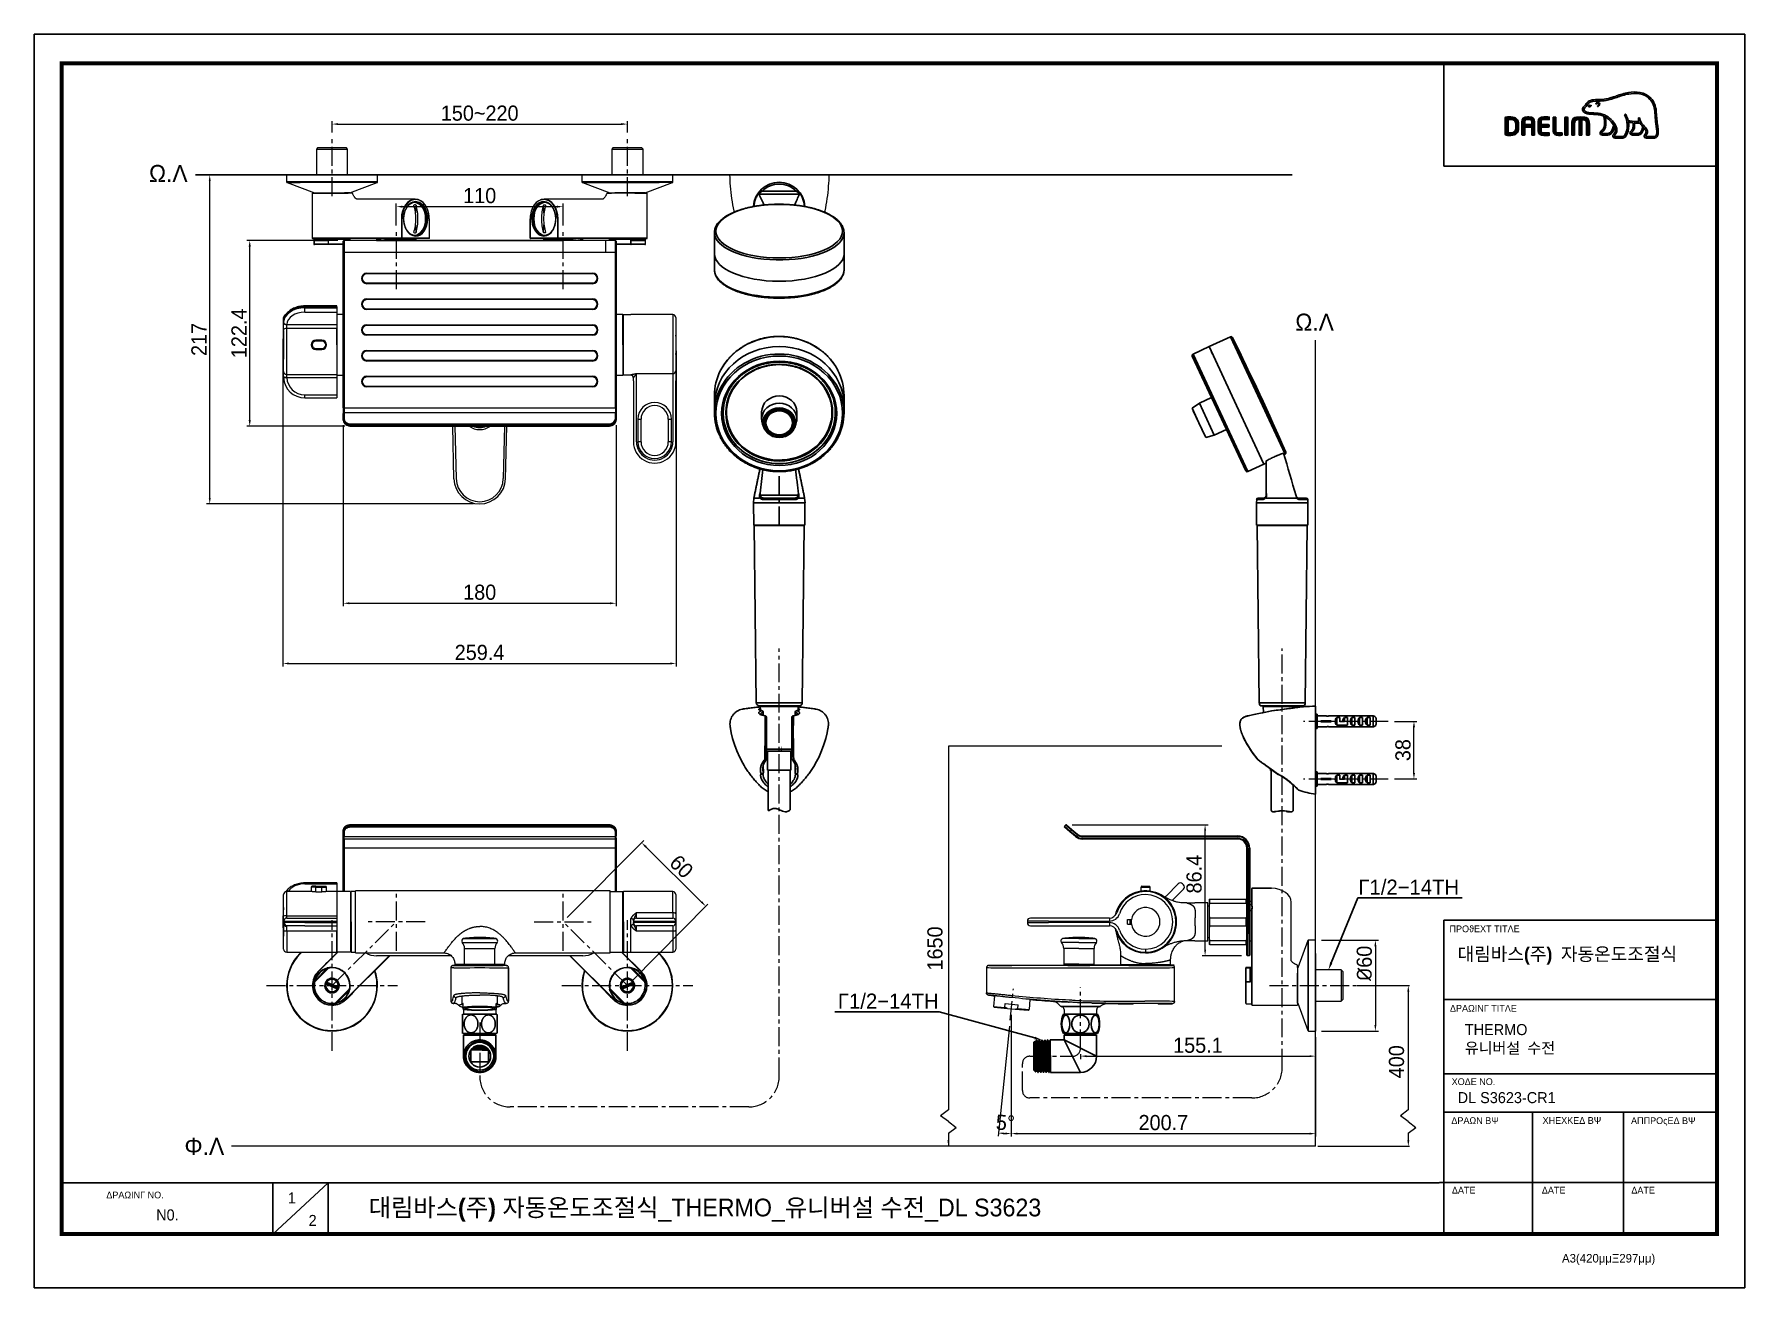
# Model space of a CAD drawing. Extents: x 1151 to 2280, y 0 to 827.
import ezdxf
from ezdxf import colors
from ezdxf.entities.mleader import LeaderData, LeaderLine
from ezdxf.math import Vec2, Vec3

# ---------------------------------------------------------------- set-up
doc = ezdxf.new("R2010")
doc.units = 0
doc.header["$LTSCALE"] = 10
doc.header["$MEASUREMENT"] = 0
doc.header["$PDMODE"] = 3
doc.header["$PDSIZE"] = -10
doc.linetypes.add('CENTER', pattern=[2, 1.25, -0.25, 0.25, -0.25])
doc.layers.get('0').update_dxf_attribs({"linetype": 'CONTINUOUS'})
doc.layers.get('DEFPOINTS').update_dxf_attribs({"linetype": 'CONTINUOUS'})
for name, color, linetype in [('1', 7, 'CONTINUOUS'), ('DEF_LAYER_ASSEM_MEMBER', 7, 'CONTINUOUS'), ('MEMBER', 7, 'CONTINUOUS'), ('레이어 1', 7, 'CONTINUOUS')]:
    doc.layers.add(name, color=color, linetype=linetype)
doc.layers.add('20', color=7, linetype='CONTINUOUS', true_color=0xffffff)
doc.layers.add('37', color=7, linetype='CONTINUOUS', true_color=0xffffff)
doc.layers.add('치수선', color=7, linetype='CONTINUOUS', lineweight=20)
doc.styles.add('Daelim Dimension', font='H2GTRE.TTF')
doc.styles.get("Standard").update_dxf_attribs({"font": 'SYMBOL'})
doc.styles.add('단선완성형', font='')
doc.styles.get('단선완성형').set_extended_font_data('Gulim')
doc.dimstyles.new('DEFAULT', dxfattribs={"dimscale": 2, "dimtxt": 2, "dimasz": 2, "dimexe": 0, "dimexo": 2, "dimgap": 1, "dimtad": 1, "dimdec": 1, "dimzin": 9, "dimdsep": 46, "dimtxsty": 'Daelim Dimension', "dimcen": 0.5, "dimclrd": 252, "dimclre": 252, "dimclrt": 3, "dimadec": 1, "dimazin": 0, "dimtfac": 1, "dimtdec": 1, "dimtix": 1, "dimtmove": 0, "dimatfit": 3, "dimfxl": 1, "dimtolj": 1, "dimtzin": 1, "dimlwd": 9, "dimlwe": 9, "dimarcsym": 0})

msp = doc.modelspace()

# ---------------------------------------------------------------- texts
at = {"color": 5, "ltscale": 40}
for s, height, p in [('PROJECT TITLE', 4.453, (2084.76, 234.51)), ('DRAWING TITLE', 4.453, (2085.05, 182.11)), ('CODE NO.', 4.453, (2086.17, 133.71)), ('DRAWN BY', 4.453, (2085.99, 108.04)), ('CHECKED BY', 4.453, (2146.16, 108.12)), ('APPROVED BY', 4.453, (2204.51, 107.97)), ('DRAWING NO.', 4.453, (1198.71, 58.99)), ('DATE', 4.453, (2086.34, 62.14)), ('DATE', 4.453, (2145.68, 62.14)), ('DATE', 4.453, (2204.71, 62.14)), ('A3(420mmX297mm)', 5.6201, (2158.99, 16.66))]:
    msp.add_text(s, height=height, dxfattribs=at).set_placement(p)
at = {"color": 5, "ltscale": 0.5, "insert": (1745.38, 223.8), "char_height": 10, "attachment_point": 5, "rotation": 90, "style": 'Daelim Dimension'}
msp.add_mtext('\\A1;1650', dxfattribs=at)
at = {"attachment_point": 1, "style": '단선완성형'}
for s, insert, char_height, width in [('{\\fPretendard Variable SemiBold|b0|i0|c129|p2;\\C7;대림바스(주)\\fGulimChe|b0|i0|c129|p49;\\C256; }자동온도조절식', (2090.06, 224.46), 8.7291, 158.9502), ('{\\fGulimChe|b0|i0|c129|p49; }THERMO{\\fGulimChe|b0|i0|c129|p49;\\P 유니버설 수전}', (2090.14, 173.94), 7.2871, 122.6352), ('DL S3623-CR1', (2090.14, 129.06), 7.2871, 122.6352), ('1', (1318.46, 62.9), 7.29, 10.17), ('N0. ', (1231.59, 51.71), 7.287, 45.7148), ('2', (1332.13, 48.05), 7.29, 10.17)]:
    msp.add_mtext(s, dxfattribs=dict(at, insert=insert, char_height=char_height, width=width))
at = {"color": 7, "ltscale": 0.5, "insert": (2049.83, 149.08), "char_height": 10, "attachment_point": 5, "rotation": 90, "style": 'Daelim Dimension'}
msp.add_mtext('\\A1;400', dxfattribs=at)
at = {"color": 2, "insert": (1371.87, 58.8), "char_height": 11.7115, "width": 542.2757, "attachment_point": 1, "style": '단선완성형'}
msp.add_mtext('\\pt515.31;{\\fPretendard Variable SemiBold|b0|i0|c129|p2;대림바스(주)} 자동온도조절식_THERMO_유니버설 수전_DL S3623', dxfattribs=at)
at = {"layer": '치수선', "char_height": 11.25, "attachment_point": 3}
for s, insert in [('W.L', (1252.34, 740.58)), ('W.L', (2008.5, 642.51)), ('F.L', (1276.48, 98.92))]:
    msp.add_mtext_dynamic_manual_height_columns(s, width=17.4109, gutter_width=12.5, heights=[0], dxfattribs=dict(at, insert=insert))

# ---------------------------------------------------------------- blocks, each defined once
blk = doc.blocks.new('*D4')
at = {"color": 5, "lineweight": 9, "ltscale": 0.5, "transparency": 16777216}
for p, q in [((1390, 700.7), (1390, 715.1)), ((1394, 713.1), (1496, 713.1)), ((1500, 700.7), (1500, 715.1))]:
    blk.add_line(p, q, dxfattribs=at)
at = {"color": 5, "ltscale": 0.5, "transparency": 16777216}
for points in [[(1394, 713.7), (1394, 712.4), (1390, 713.1)], [(1496, 713.7), (1496, 712.4), (1500, 713.1)]]:
    blk.add_solid(points, dxfattribs=at)
at = {"layer": 'DEFPOINTS', "color": 0, "ltscale": 0.5, "transparency": 16777216}
for p in [(1500, 713.1), (1390, 696.7), (1500, 696.7)]:
    blk.add_point(p, dxfattribs=at)
at = {"color": 7, "ltscale": 0.5, "transparency": 16777216, "insert": (1445, 720.3), "char_height": 10, "attachment_point": 5, "style": 'Daelim Dimension'}
blk.add_mtext('\\A1;110', dxfattribs=at)
blk = doc.blocks.new('*D5')
at = {"color": 5, "lineweight": 9, "ltscale": 0.5, "transparency": 16777216}
for p, q in [((1347.6, 762), (1347.6, 769.5)), ((1351.6, 767.5), (1538.5, 767.5)), ((1542.5, 762), (1542.5, 769.5))]:
    blk.add_line(p, q, dxfattribs=at)
at = {"color": 5, "ltscale": 0.5, "transparency": 16777216}
for points in [[(1351.6, 768.2), (1351.6, 766.9), (1347.6, 767.5)], [(1538.5, 768.2), (1538.5, 766.9), (1542.5, 767.5)]]:
    blk.add_solid(points, dxfattribs=at)
at = {"layer": 'DEFPOINTS', "color": 0, "ltscale": 0.5, "transparency": 16777216}
for p in [(1542.5, 767.5), (1347.6, 758), (1542.5, 758)]:
    blk.add_point(p, dxfattribs=at)
at = {"color": 7, "ltscale": 0.5, "transparency": 16777216, "insert": (1445, 774.7), "char_height": 10, "attachment_point": 5, "style": 'Daelim Dimension'}
blk.add_mtext('\\A1;150~220', dxfattribs=at)
blk = doc.blocks.new('*D6')
at = {"color": 5, "lineweight": 9, "ltscale": 0.5, "transparency": 16777216}
for p, q in [((1841.3, 154.1), (1841.3, 150.8)), ((1845.3, 152.8), (1992.4, 152.8)), ((1996.4, 153.8), (1996.4, 150.8))]:
    blk.add_line(p, q, dxfattribs=at)
at = {"color": 5, "ltscale": 0.5, "transparency": 16777216}
for points in [[(1845.3, 153.4), (1845.3, 152.1), (1841.3, 152.8)], [(1992.4, 153.4), (1992.4, 152.1), (1996.4, 152.8)]]:
    blk.add_solid(points, dxfattribs=at)
at = {"layer": 'DEFPOINTS', "color": 0, "ltscale": 0.5, "transparency": 16777216}
for p in [(1841.3, 158.1), (1996.4, 157.8), (1996.4, 152.8)]:
    blk.add_point(p, dxfattribs=at)
at = {"color": 7, "ltscale": 0.5, "transparency": 16777216, "insert": (1918.8, 159.9), "char_height": 10, "attachment_point": 5, "style": 'Daelim Dimension'}
blk.add_mtext('\\A1;155.1', dxfattribs=at)
blk = doc.blocks.new('*D7')
at = {"color": 5, "lineweight": 9, "ltscale": 0.5, "transparency": 16777216}
for p, q in [((1795.7, 180), (1795.7, 99.7)), ((1996.4, 165.3), (1996.4, 99.7)), ((1799.7, 101.7), (1992.4, 101.7))]:
    blk.add_line(p, q, dxfattribs=at)
at = {"color": 5, "ltscale": 0.5, "transparency": 16777216}
for points in [[(1799.7, 102.3), (1799.7, 101), (1795.7, 101.7)], [(1992.4, 102.3), (1992.4, 101), (1996.4, 101.7)]]:
    blk.add_solid(points, dxfattribs=at)
at = {"layer": 'DEFPOINTS', "color": 0, "ltscale": 0.5, "transparency": 16777216}
for p in [(1795.7, 184), (1996.4, 169.3), (1996.4, 101.7)]:
    blk.add_point(p, dxfattribs=at)
at = {"color": 7, "ltscale": 0.5, "transparency": 16777216, "insert": (1896, 108.9), "char_height": 10, "attachment_point": 5, "style": 'Daelim Dimension'}
blk.add_mtext('\\A1;200.7', dxfattribs=at)
blk = doc.blocks.new('*D8')
at = {"color": 5, "lineweight": 9, "ltscale": 0.5, "transparency": 16777216}
for p, q in [((1502.8, 244.2), (1553.2, 295)), ((1554.6, 290.8), (1591.4, 254.4)), ((1545.3, 202.2), (1595.6, 253))]:
    blk.add_line(p, q, dxfattribs=at)
at = {"color": 5, "ltscale": 0.5, "transparency": 16777216}
for points in [[(1555.1, 291.3), (1554.2, 290.3), (1551.8, 293.6)], [(1591.8, 254.9), (1590.9, 254), (1594.2, 251.6)]]:
    blk.add_solid(points, dxfattribs=at)
at = {"layer": 'DEFPOINTS', "color": 0, "ltscale": 0.5, "transparency": 16777216}
for p in [(1594.2, 251.6), (1500, 241.3), (1542.5, 199.3)]:
    blk.add_point(p, dxfattribs=at)
at = {"color": 7, "ltscale": 0.5, "transparency": 16777216, "insert": (1578.1, 277.8), "char_height": 10, "attachment_point": 5, "rotation": 315.2898, "style": 'Daelim Dimension'}
blk.add_mtext('\\A1;60', dxfattribs=at)
blk = doc.blocks.new('*D9')
at = {"color": 5, "lineweight": 9, "ltscale": 0.5, "transparency": 16777216}
for p, q in [((2000.4, 229.3), (2037.9, 229.3)), ((2035.9, 225.3), (2035.9, 173.3)), ((2000.4, 169.3), (2037.9, 169.3))]:
    blk.add_line(p, q, dxfattribs=at)
at = {"color": 5, "ltscale": 0.5, "transparency": 16777216}
for points in [[(2035.2, 225.3), (2036.5, 225.3), (2035.9, 229.3)], [(2035.2, 173.3), (2036.5, 173.3), (2035.9, 169.3)]]:
    blk.add_solid(points, dxfattribs=at)
at = {"layer": 'DEFPOINTS', "color": 0, "ltscale": 0.5, "transparency": 16777216}
for p in [(1996.4, 229.3), (1996.4, 169.3), (2035.9, 169.3)]:
    blk.add_point(p, dxfattribs=at)
at = {"color": 7, "ltscale": 0.5, "transparency": 16777216, "insert": (2028.6, 214), "char_height": 10, "attachment_point": 5, "rotation": 90, "style": 'Daelim Dimension'}
blk.add_mtext('\\A1;{\\fISOCPEUR|b0|i0|c0|p34;%%C}60', dxfattribs=at)
blk = doc.blocks.new('*D10')
at = {"color": 5, "lineweight": 9, "ltscale": 0.5, "transparency": 16777216}
for p, q in [((1794.5, 172.5), (1787, 100.1)), ((1795.7, 178.1), (1795.7, 99.7))]:
    blk.add_line(p, q, dxfattribs=at)
blk.add_arc((1795.7, 184), 82.4, 266.8678, 267.218, dxfattribs=at)
at = {"color": 5, "ltscale": 0.5, "transparency": 16777216}
for points in [[(1791.1, 101.1), (1791.2, 102.4), (1787.2, 102.1)], [(1791.7, 102.4), (1791.7, 101.1), (1795.7, 101.7)]]:
    blk.add_solid(points, dxfattribs=at)
at = {"layer": 'DEFPOINTS', "color": 0, "ltscale": 0.5, "transparency": 16777216}
for p in [(1797, 197.2), (1795.7, 184), (1795.7, 182.1), (1794.9, 176.5), (1790, 101.9)]:
    blk.add_point(p, dxfattribs=at)
at = {"color": 7, "ltscale": 0.5, "transparency": 16777216, "insert": (1791.8, 108.9), "char_height": 10, "attachment_point": 5, "rotation": 357.0429, "style": 'Daelim Dimension'}
blk.add_mtext('\\A1;5%%D', dxfattribs=at)
blk = doc.blocks.new('*D15')
at = {"color": 5, "lineweight": 9, "ltscale": 0.5, "transparency": 16777216}
for p, q in [((1351.5, 690.7), (1291.3, 690.7)), ((1293.3, 572.3), (1293.3, 686.7)), ((1356, 568.3), (1291.3, 568.3))]:
    blk.add_line(p, q, dxfattribs=at)
at = {"color": 5, "ltscale": 0.5, "transparency": 16777216}
for points in [[(1292.6, 686.7), (1294, 686.7), (1293.3, 690.7)], [(1292.6, 572.3), (1294, 572.3), (1293.3, 568.3)]]:
    blk.add_solid(points, dxfattribs=at)
at = {"layer": 'DEFPOINTS', "color": 0, "ltscale": 0.5, "transparency": 16777216}
for p in [(1293.3, 690.7), (1355.5, 690.7), (1360, 568.3)]:
    blk.add_point(p, dxfattribs=at)
at = {"color": 7, "ltscale": 0.5, "transparency": 16777216, "insert": (1286.2, 629.5), "char_height": 10, "attachment_point": 5, "rotation": 90, "style": 'Daelim Dimension'}
blk.add_mtext('\\A1;122.4', dxfattribs=at)
blk = doc.blocks.new('*D16')
at = {"color": 5, "lineweight": 9, "ltscale": 0.5, "transparency": 16777216}
for p, q in [((1355, 568.9), (1355, 449.5)), ((1535, 568.9), (1535, 449.5)), ((1359, 451.5), (1531, 451.5))]:
    blk.add_line(p, q, dxfattribs=at)
at = {"color": 5, "ltscale": 0.5, "transparency": 16777216}
for points in [[(1359, 452.1), (1359, 450.8), (1355, 451.5)], [(1531, 452.1), (1531, 450.8), (1535, 451.5)]]:
    blk.add_solid(points, dxfattribs=at)
at = {"layer": 'DEFPOINTS', "color": 0, "ltscale": 0.5, "transparency": 16777216}
for p in [(1355, 572.9), (1535, 572.9), (1535, 451.5)]:
    blk.add_point(p, dxfattribs=at)
at = {"color": 7, "ltscale": 0.5, "transparency": 16777216, "insert": (1445, 458.7), "char_height": 10, "attachment_point": 5, "style": 'Daelim Dimension'}
blk.add_mtext('\\A1;180', dxfattribs=at)
blk = doc.blocks.new('*D17')
at = {"color": 5, "lineweight": 9, "ltscale": 0.5, "transparency": 16777216}
for p, q in [((1313.6, 734), (1264.9, 734)), ((1266.9, 521), (1266.9, 730)), ((1441, 517), (1264.9, 517))]:
    blk.add_line(p, q, dxfattribs=at)
at = {"color": 5, "ltscale": 0.5, "transparency": 16777216}
for points in [[(1266.3, 730), (1267.6, 730), (1266.9, 734)], [(1266.3, 521), (1267.6, 521), (1266.9, 517)]]:
    blk.add_solid(points, dxfattribs=at)
at = {"layer": 'DEFPOINTS', "color": 0, "ltscale": 0.5, "transparency": 16777216}
for p in [(1266.9, 734), (1317.6, 734), (1445, 517)]:
    blk.add_point(p, dxfattribs=at)
at = {"color": 7, "ltscale": 0.5, "transparency": 16777216, "insert": (1259.8, 625.5), "char_height": 10, "attachment_point": 5, "rotation": 90, "style": 'Daelim Dimension'}
blk.add_mtext('\\A1;217', dxfattribs=at)
blk = doc.blocks.new('*D18')
at = {"color": 5, "lineweight": 9, "ltscale": 0.5, "transparency": 16777216}
for p, q in [((1315.2, 617.9), (1315.2, 409.8)), ((1574.6, 617.9), (1574.6, 409.8)), ((1319.2, 411.8), (1570.6, 411.8))]:
    blk.add_line(p, q, dxfattribs=at)
at = {"color": 5, "ltscale": 0.5, "transparency": 16777216}
for points in [[(1319.2, 412.4), (1319.2, 411.1), (1315.2, 411.8)], [(1570.6, 412.4), (1570.6, 411.1), (1574.6, 411.8)]]:
    blk.add_solid(points, dxfattribs=at)
at = {"layer": 'DEFPOINTS', "color": 0, "ltscale": 0.5, "transparency": 16777216}
for p in [(1315.2, 621.9), (1574.6, 621.9), (1574.6, 411.8)]:
    blk.add_point(p, dxfattribs=at)
at = {"color": 7, "ltscale": 0.5, "transparency": 16777216, "insert": (1444.9, 419), "char_height": 10, "attachment_point": 5, "style": 'Daelim Dimension'}
blk.add_mtext('\\A1;259.4', dxfattribs=at)
blk = doc.blocks.new('*D19')
at = {"color": 5, "lineweight": 9, "ltscale": 0.5, "transparency": 16777216}
for p, q in [((1835.8, 305.4), (1925.5, 305.4)), ((1923.5, 223), (1923.5, 301.4)), ((1947.6, 219), (1921.5, 219))]:
    blk.add_line(p, q, dxfattribs=at)
at = {"color": 5, "ltscale": 0.5, "transparency": 16777216}
for points in [[(1922.9, 301.4), (1924.2, 301.4), (1923.5, 305.4)], [(1922.9, 223), (1924.2, 223), (1923.5, 219)]]:
    blk.add_solid(points, dxfattribs=at)
at = {"layer": 'DEFPOINTS', "color": 0, "ltscale": 0.5, "transparency": 16777216}
for p in [(1831.8, 305.4), (1923.5, 305.4), (1951.6, 219)]:
    blk.add_point(p, dxfattribs=at)
at = {"color": 7, "ltscale": 0.5, "transparency": 16777216, "insert": (1916.3, 272.8), "char_height": 10, "attachment_point": 5, "rotation": 90, "style": 'Daelim Dimension'}
blk.add_mtext('\\A1;86.4', dxfattribs=at)
blk = doc.blocks.new('*D20')
at = {"color": 5, "lineweight": 9, "ltscale": 0.5, "transparency": 16777216}
for p, q in [((2048.4, 373.6), (2063.3, 373.6)), ((2061.3, 339.6), (2061.3, 369.6)), ((2048.4, 335.6), (2063.3, 335.6))]:
    blk.add_line(p, q, dxfattribs=at)
at = {"color": 5, "ltscale": 0.5, "transparency": 16777216}
for points in [[(2060.6, 369.6), (2062, 369.6), (2061.3, 373.6)], [(2060.6, 339.6), (2062, 339.6), (2061.3, 335.6)]]:
    blk.add_solid(points, dxfattribs=at)
at = {"layer": 'DEFPOINTS', "color": 0, "ltscale": 0.5, "transparency": 16777216}
for p in [(2044.4, 373.6), (2061.3, 373.6), (2044.4, 335.6)]:
    blk.add_point(p, dxfattribs=at)
at = {"color": 7, "ltscale": 0.5, "transparency": 16777216, "insert": (2054.1, 354.6), "char_height": 10, "attachment_point": 5, "rotation": 90, "style": 'Daelim Dimension'}
blk.add_mtext('\\A1;38', dxfattribs=at)

# ---------------------------------------------------------------- dimensions: what is measured, and where the dimension line sits
at = {"color": 5, "ltscale": 0.5}
dim = msp.add_linear_dim(base=(1542.45, 767.52), p1=(1347.6, 758.03), p2=(1542.45, 758.03), text='150~220', dimstyle='DEFAULT', override={"dimtxt": 5, "dimexe": 1, "dimclrd": 5, "dimclre": 5, "dimclrt": 7}, dxfattribs=at)
dim.commit()
dim.dimension.update_dxf_attribs({"geometry": '*D5', "text_midpoint": (1445.03, 774.74)})
for base, p1, p2, picture, middle in [((1266.92, 734.03), (1445.03, 517), (1317.6, 734.03), '*D17', (1259.81, 625.51)), ((1293.31, 690.73), (1360.03, 568.34), (1355.53, 690.73), '*D15', (1286.2, 629.53)), ((2061.3, 373.57), (2044.38, 335.57), (2044.38, 373.57), '*D20', (2054.07, 354.57))]:
    dim = msp.add_linear_dim(base=base, p1=p1, p2=p2, angle=90, dimstyle='DEFAULT', override={"dimtxt": 5, "dimexe": 1, "dimclrd": 5, "dimclre": 5, "dimclrt": 7}, dxfattribs=at)
    dim.commit()
    dim.dimension.update_dxf_attribs({"geometry": picture, "text_midpoint": middle})
for base, p1, p2, picture, middle in [((1500.03, 713.07), (1390.03, 696.73), (1500.03, 696.73), '*D4', (1445.03, 720.28)), ((1574.6267, 411.7689), (1315.1829, 621.9308), (1574.6267, 621.9308), '*D18', (1444.9048, 418.9982)), ((1535.03, 451.46), (1355.03, 572.93), (1535.03, 572.93), '*D16', (1445.03, 458.69)), ((1996.38, 101.66), (1795.69, 184.04), (1996.38, 169.33), '*D7', (1896.03, 108.88)), ((1996.38, 152.78), (1841.28, 158.1), (1996.38, 157.75), '*D6', (1918.83, 159.89))]:
    dim = msp.add_linear_dim(base=base, p1=p1, p2=p2, dimstyle='DEFAULT', override={"dimtxt": 5, "dimexe": 1, "dimclrd": 5, "dimclre": 5, "dimclrt": 7}, dxfattribs=at)
    dim.commit()
    dim.dimension.update_dxf_attribs({"geometry": picture, "text_midpoint": middle})
dim = msp.add_linear_dim(base=(1923.55, 305.36), p1=(1951.57, 218.98), p2=(1831.81, 305.36), angle=90, dimstyle='DEFAULT', override={"dimtxt": 5, "dimexe": 1, "dimclrd": 5, "dimclre": 5, "dimclrt": 7}, dxfattribs=at)
dim.commit()
dim.dimension.update_dxf_attribs({"geometry": '*D19', "text_midpoint": (1923.55, 272.83), "dimtype": 160})
dim = msp.add_aligned_dim(p1=(1500.03, 241.33), p2=(1542.45, 199.33), distance=73.56, text='60', dimstyle='DEFAULT', override={"dimtxt": 5, "dimexe": 1, "dimclrd": 5, "dimclre": 5, "dimclrt": 7}, dxfattribs=at)
dim.commit()
dim.dimension.update_dxf_attribs({"geometry": '*D8', "text_midpoint": (1578.08, 277.75)})
dim = msp.add_linear_dim(base=(2035.86, 169.33), p1=(1996.38, 229.33), p2=(1996.38, 169.33), angle=90, text='{\\fISOCPEUR|b0|i0|c0|p34;%%C}<>', dimstyle='DEFAULT', override={"dimtxt": 5, "dimexe": 1, "dimclrd": 5, "dimclre": 5, "dimclrt": 7}, dxfattribs=at)
dim.commit()
dim.dimension.update_dxf_attribs({"geometry": '*D9', "text_midpoint": (2035.86, 214.03), "dimtype": 160})
dim = msp.add_angular_dim_2l(base=(1790.02, 101.85), line1=((1794.91, 176.51), (1797.05, 197.18)), line2=((1795.69, 184.04), (1795.69, 182.14)), text='5%%D', dimstyle='DEFAULT', override={"dimtxt": 5, "dimexe": 1, "dimclrd": 5, "dimclre": 5, "dimclrt": 7}, dxfattribs=at)
dim.commit()
dim.dimension.update_dxf_attribs({"geometry": '*D10', "text_midpoint": (1791.81, 108.87)})

# ---------------------------------------------------------------- hatches: boundary and pattern name
at = {"layer": '레이어 1'}
h = msp.add_hatch(color=5, dxfattribs=at)
h.dxf.hatch_style = 1
edge = h.paths.add_edge_path(flags=16)
edge.add_spline(control_points=[(2220.87, 759.84), (2220.38, 759.3), (2219.76, 759.29), (2219.73, 759.29), (2219.73, 759.29), (2214.79, 759.29), (2214.79, 759.29), (2214.6, 759.29), (2214.47, 759.34), (2214.38, 759.42), (2214.3, 759.5), (2214.26, 759.61), (2214.26, 759.75), (2214.26, 760.03), (2214.47, 760.28), (2214.68, 760.56), (2214.88, 760.81), (2215.08, 761.06), (2215.18, 761.36), (2215.45, 762.09), (2215.42, 762.87), (2215.1, 763.55), (2214.52, 764.79), (2213.65, 765.76), (2212.81, 766.71), (2212.81, 766.71), (2212.53, 767.02), (2212.53, 767.02), (2211.43, 768.24), (2210.3, 769.5), (2210.22, 771.2), (2210.2, 771.54), (2210.04, 771.75), (2209.82, 771.74), (2209.82, 771.74), (2209.5, 771.58), (2209.49, 771.58), (2209.41, 771.49), (2209.36, 771.35), (2209.36, 771.18), (2209.36, 771.18), (2209.36, 771.12), (2209.36, 771.12), (2209.41, 770.51), (2209.55, 769.9), (2209.81, 769.27), (2209.81, 769.27), (2209.84, 769.21), (2209.84, 769.21), (2209.84, 769.21), (2209.77, 769.21), (2209.77, 769.21), (2206.59, 769.08), (2203.48, 769.68), (2202.56, 769.9), (2202, 772.17), (2201.08, 773.68), (2201.04, 773.74), (2200.97, 773.86), (2200.86, 773.95), (2200.75, 773.98), (2200.75, 773.98), (2200.48, 773.94), (2200.45, 773.94), (2200.43, 773.91), (2200.38, 773.84), (2200.28, 773.71), (2200.28, 773.71), (2200.26, 773.59), (2200.26, 773.59), (2200.26, 773.59), (2200.35, 773.29), (2200.35, 773.29), (2200.42, 773.17), (2202.05, 770.32), (2202.05, 766.53), (2202.05, 764.2), (2201.43, 762), (2200.22, 759.99), (2199.94, 759.5), (2199.55, 759.29), (2198.99, 759.29), (2198.99, 759.29), (2194.11, 759.29), (2194.11, 759.29), (2193.95, 759.29), (2193.61, 759.4), (2193.61, 759.76), (2193.61, 759.95), (2193.79, 760.27), (2194.09, 760.61), (2196.12, 762.87), (2194.95, 766.41), (2193, 768.73), (2191.12, 770.98), (2188.05, 773.81), (2184.1, 774.51), (2182.7, 774.75), (2180.4, 774.89), (2178.55, 775), (2178.55, 775), (2176.67, 775.11), (2176.67, 775.11), (2175.71, 775.19), (2174.12, 775.78), (2173.64, 776.69), (2173.43, 777.07), (2173.45, 777.46), (2173.71, 777.9), (2173.87, 778.17), (2174.09, 778.4), (2174.37, 778.68), (2174.68, 778.99), (2175, 779.31), (2175.24, 779.74), (2175.24, 779.74), (2175.31, 779.87), (2175.31, 779.87), (2176.26, 781.68), (2178.2, 782.63), (2181.09, 782.7), (2181.09, 782.7), (2182.71, 782.72), (2182.71, 782.72), (2184.5, 782.73), (2186.53, 782.74), (2188.2, 783.1), (2190.54, 783.6), (2192.89, 784.41), (2194.96, 785.11), (2194.96, 785.11), (2195.03, 785.13), (2195.03, 785.13), (2197.59, 786.01), (2200.24, 786.92), (2202.95, 787.36), (2207.29, 788.08), (2213.25, 788.05), (2216.99, 783.85), (2218.73, 781.9), (2219.79, 779.22), (2220.16, 775.88), (2220.16, 775.88), (2220.15, 775.89), (2220.13, 775.9), (2220.16, 775.84), (2220.19, 775.46), (2220.35, 773.34), (2220.39, 772.32), (2220.44, 771.26), (2220.7, 769.31), (2220.7, 769.31), (2221.46, 762.76), (2221.46, 762.76), (2221.46, 762.76), (2221.5, 761.96), (2221.5, 761.96), (2221.5, 761.02), (2221.29, 760.31), (2220.87, 759.84)], knot_values=[0, 0, 0, 0, 1, 1, 1, 2, 2, 2, 3, 3, 3, 4, 4, 4, 5, 5, 5, 6, 6, 6, 7, 7, 7, 8, 8, 8, 9, 9, 9, 10, 10, 10, 11, 11, 11, 12, 12, 12, 13, 13, 13, 14, 14, 14, 15, 15, 15, 16, 16, 16, 17, 17, 17, 18, 18, 18, 19, 19, 19, 20, 20, 20, 21, 21, 21, 22, 22, 22, 23, 23, 23, 24, 24, 24, 25, 25, 25, 26, 26, 26, 27, 27, 27, 28, 28, 28, 29, 29, 29, 30, 30, 30, 31, 31, 31, 32, 32, 32, 33, 33, 33, 34, 34, 34, 35, 35, 35, 36, 36, 36, 37, 37, 37, 38, 38, 38, 39, 39, 39, 40, 40, 40, 41, 41, 41, 42, 42, 42, 43, 43, 43, 44, 44, 44, 45, 45, 45, 46, 46, 46, 47, 47, 47, 48, 48, 48, 49, 49, 49, 50, 50, 50, 51, 51, 51, 52, 52, 52, 53, 53, 53, 53], degree=3, periodic=0)
edge = h.paths.add_edge_path(flags=16)
edge.add_spline(control_points=[(2209.43, 761.25), (2209.43, 761.25), (2205.39, 761.25), (2205.39, 761.25), (2205.1, 761.25), (2204.86, 761.49), (2204.86, 761.8), (2204.86, 762.01), (2205.04, 762.28), (2205.22, 762.46), (2206.04, 763.25), (2206.88, 764.33), (2206.88, 766.39), (2206.88, 766.39), (2206.83, 767.32), (2206.83, 767.32), (2206.83, 767.32), (2206.68, 768.23), (2206.68, 768.23), (2206.68, 768.23), (2206.67, 768.29), (2206.67, 768.29), (2206.67, 768.29), (2206.73, 768.28), (2206.73, 768.28), (2207.48, 768.23), (2208.95, 768.15), (2210.34, 768.22), (2210.7, 767.65), (2211.27, 766.92), (2212.11, 765.96), (2212.07, 765.47), (2211.67, 761.25), (2209.43, 761.25)], knot_values=[0, 0, 0, 0, 1, 1, 1, 2, 2, 2, 3, 3, 3, 4, 4, 4, 5, 5, 5, 6, 6, 6, 7, 7, 7, 8, 8, 8, 9, 9, 9, 10, 10, 10, 11, 11, 11, 11], degree=3, periodic=0)
edge = h.paths.add_edge_path(flags=16)
edge.add_spline(control_points=[(2189.18, 761.25), (2189.18, 761.25), (2185.63, 761.25), (2185.63, 761.25), (2185.37, 761.25), (2185.08, 761.47), (2185.08, 761.8), (2185.08, 761.99), (2185.25, 762.24), (2185.55, 762.48), (2186.44, 763.19), (2187.8, 764.27), (2187.95, 767.26), (2187.95, 767.26), (2187.97, 768.07), (2187.97, 768.07), (2187.97, 769.34), (2187.68, 770.87), (2187.4, 772.24), (2187.4, 772.24), (2187.36, 772.38), (2187.36, 772.38), (2187.36, 772.38), (2187.47, 772.29), (2187.47, 772.29), (2188, 771.97), (2190.9, 770.01), (2192.95, 767.11), (2192.78, 765.74), (2192.01, 761.25), (2189.18, 761.25)], knot_values=[0, 0, 0, 0, 1, 1, 1, 2, 2, 2, 3, 3, 3, 4, 4, 4, 5, 5, 5, 6, 6, 6, 7, 7, 7, 8, 8, 8, 9, 9, 9, 10, 10, 10, 10], degree=3, periodic=0)
edge = h.paths.add_edge_path()
edge.add_spline(control_points=[(2222.46, 762.86), (2222.46, 762.87), (2221.71, 769.44), (2221.71, 769.44), (2221.43, 771.41), (2221.39, 772.46), (2221.35, 773.39), (2221.35, 773.39), (2221.17, 775.98), (2221.17, 775.98), (2220.77, 779.54), (2219.62, 782.41), (2217.75, 784.51), (2213.7, 789.06), (2207.38, 789.11), (2202.79, 788.35), (2199.97, 787.88), (2197.28, 786.96), (2194.68, 786.07), (2194.68, 786.07), (2194.59, 786.04), (2194.59, 786.04), (2192.56, 785.35), (2190.25, 784.56), (2187.98, 784.08), (2186.43, 783.75), (2184.48, 783.73), (2182.76, 783.72), (2182.76, 783.72), (2181.05, 783.7), (2181.05, 783.7), (2177.78, 783.62), (2175.55, 782.49), (2174.42, 780.33), (2174.42, 780.33), (2174.37, 780.24), (2174.37, 780.24), (2174.18, 779.91), (2173.91, 779.64), (2173.66, 779.39), (2173.39, 779.11), (2173.08, 778.8), (2172.85, 778.41), (2172.61, 778.01), (2172.49, 777.6), (2172.49, 777.2), (2172.49, 776.87), (2172.58, 776.54), (2172.74, 776.23), (2173.44, 774.91), (2175.43, 774.2), (2176.61, 774.12), (2176.61, 774.12), (2178.35, 774.01), (2178.4, 774.01), (2180.14, 773.91), (2182.53, 773.77), (2183.92, 773.52), (2184.74, 773.38), (2185.66, 773.09), (2186.52, 772.68), (2186.58, 772.46), (2187.02, 770.49), (2187.02, 768.07), (2187.02, 768.07), (2187, 767.3), (2187, 767.3), (2186.87, 764.75), (2185.76, 763.86), (2184.95, 763.2), (2184.86, 763.14), (2184.14, 762.53), (2184.08, 761.81), (2184.05, 761.4), (2184.16, 761.02), (2184.41, 760.75), (2184.68, 760.46), (2185.1, 760.31), (2185.63, 760.31), (2185.63, 760.31), (2189.18, 760.31), (2189.18, 760.31), (2191.83, 760.31), (2193.14, 763.17), (2193.54, 765.84), (2193.54, 765.84), (2193.55, 766.22), (2193.55, 766.22), (2193.55, 766.22), (2193.66, 766.03), (2193.66, 766.03), (2194, 765.27), (2194.2, 764.37), (2194.2, 763.69), (2194.2, 762.73), (2193.91, 761.9), (2193.34, 761.27), (2193.2, 761.13), (2192.49, 760.4), (2192.49, 759.66), (2192.49, 759.66), (2192.5, 759.54), (2192.5, 759.54), (2192.6, 758.68), (2193.3, 758.29), (2193.95, 758.29), (2193.95, 758.29), (2198.99, 758.29), (2198.99, 758.29), (2199.9, 758.29), (2200.62, 758.7), (2201.09, 759.47), (2202.37, 761.6), (2203.02, 763.91), (2203.02, 766.34), (2203.02, 767.09), (2202.95, 767.9), (2202.81, 768.74), (2202.81, 768.74), (2202.79, 768.81), (2202.79, 768.81), (2202.79, 768.81), (2202.86, 768.79), (2202.86, 768.79), (2203.47, 768.68), (2204.44, 768.51), (2205.65, 768.38), (2205.65, 768.38), (2205.68, 768.37), (2205.68, 768.37), (2205.68, 768.37), (2205.84, 767.45), (2205.84, 767.45), (2205.84, 767.45), (2205.88, 767.23), (2205.88, 767.23), (2205.88, 767.23), (2205.93, 766.41), (2205.93, 766.41), (2205.93, 764.45), (2205.04, 763.6), (2204.56, 763.14), (2204.55, 763.14), (2203.88, 762.46), (2203.81, 761.86), (2203.81, 761.86), (2203.79, 761.67), (2203.79, 761.67), (2203.79, 761.48), (2203.84, 761.11), (2204.17, 760.77), (2204.46, 760.47), (2204.91, 760.31), (2205.51, 760.31), (2205.51, 760.31), (2209.43, 760.31), (2209.43, 760.31), (2211.81, 760.31), (2212.53, 763.34), (2212.82, 765.04), (2212.82, 765.04), (2212.83, 765.21), (2212.83, 765.21), (2212.83, 765.21), (2212.93, 765.09), (2212.93, 765.09), (2213.48, 764.38), (2213.96, 763.6), (2214.19, 763.12), (2214.31, 762.87), (2214.38, 762.59), (2214.38, 762.31), (2214.38, 762.31), (2214.29, 761.74), (2214.29, 761.74), (2214.2, 761.43), (2213.99, 761.15), (2213.78, 760.87), (2213.48, 760.48), (2213.17, 760.07), (2213.17, 759.58), (2213.17, 759.58), (2213.2, 759.31), (2213.2, 759.31), (2213.34, 758.65), (2213.87, 758.29), (2214.69, 758.29), (2214.69, 758.29), (2219.73, 758.29), (2219.73, 758.29), (2219.84, 758.29), (2220.83, 758.31), (2221.6, 759.15), (2222.21, 759.82), (2222.51, 760.73), (2222.51, 761.95), (2222.51, 761.95), (2222.46, 762.85), (2222.46, 762.86)], knot_values=[0, 0, 0, 0, 1, 1, 1, 2, 2, 2, 3, 3, 3, 4, 4, 4, 5, 5, 5, 6, 6, 6, 7, 7, 7, 8, 8, 8, 9, 9, 9, 10, 10, 10, 11, 11, 11, 12, 12, 12, 13, 13, 13, 14, 14, 14, 15, 15, 15, 16, 16, 16, 17, 17, 17, 18, 18, 18, 19, 19, 19, 20, 20, 20, 21, 21, 21, 22, 22, 22, 23, 23, 23, 24, 24, 24, 25, 25, 25, 26, 26, 26, 27, 27, 27, 28, 28, 28, 29, 29, 29, 30, 30, 30, 31, 31, 31, 32, 32, 32, 33, 33, 33, 34, 34, 34, 35, 35, 35, 36, 36, 36, 37, 37, 37, 38, 38, 38, 39, 39, 39, 40, 40, 40, 41, 41, 41, 42, 42, 42, 43, 43, 43, 44, 44, 44, 45, 45, 45, 46, 46, 46, 47, 47, 47, 48, 48, 48, 49, 49, 49, 50, 50, 50, 51, 51, 51, 52, 52, 52, 53, 53, 53, 54, 54, 54, 55, 55, 55, 56, 56, 56, 57, 57, 57, 58, 58, 58, 59, 59, 59, 60, 60, 60, 61, 61, 61, 62, 62, 62, 63, 63, 63, 64, 64, 64, 65, 65, 65, 66, 66, 66, 66], degree=3, periodic=0)
edge = h.paths.add_edge_path(flags=0)
edge.add_spline(control_points=[(2176.52, 779.87), (2176.52, 779.87), (2177.26, 780.2), (2178.17, 779.85), (2178.17, 779.85), (2178.28, 779.8), (2178.13, 779.59), (2177.69, 779), (2177.25, 778.87), (2177.25, 778.87), (2177.25, 778.87), (2176.94, 778.76), (2176.76, 778.97), (2176.4, 779.39), (2176.39, 779.64), (2176.39, 779.64), (2176.39, 779.64), (2176.35, 779.82), (2176.52, 779.87)], knot_values=[0, 0, 0, 0, 1, 1, 1, 2, 2, 2, 3, 3, 3, 4, 4, 4, 5, 5, 5, 6, 6, 6, 6], degree=3, periodic=0)
edge = h.paths.add_edge_path(flags=0)
edge.add_spline(control_points=[(2181.36, 781.21), (2181.25, 781.09), (2181.24, 780.89), (2181.36, 780.79), (2181.48, 780.69), (2181.67, 780.71), (2181.78, 780.83), (2181.84, 780.89), (2182.44, 781.61), (2182.96, 781.24), (2183.15, 781.11), (2183.23, 780.91), (2183.2, 780.66), (2183.16, 780.26), (2182.81, 779.81), (2182.57, 779.65), (2182.43, 779.57), (2182.34, 779.39), (2182.41, 779.25), (2182.47, 779.11), (2182.65, 779.06), (2182.8, 779.13), (2183.23, 779.34), (2183.78, 780.03), (2183.85, 780.68), (2183.9, 781.13), (2183.7, 781.5), (2183.34, 781.75), (2182.57, 782.3), (2181.69, 781.56), (2181.36, 781.21)], knot_values=[0, 0, 0, 0, 1, 1, 1, 2, 2, 2, 3, 3, 3, 4, 4, 4, 5, 5, 5, 6, 6, 6, 7, 7, 7, 8, 8, 8, 9, 9, 9, 10, 10, 10, 10], degree=3, periodic=0)
edge = h.paths.add_edge_path(flags=0)
edge.add_spline(control_points=[(2181.26, 780.68), (2181.26, 780.68), (2181.26, 780.68), (2181.26, 780.68), (2181.26, 780.68), (2181.26, 780.68), (2181.26, 780.68)], knot_values=[0, 0, 0, 0, 1, 1, 1, 2, 2, 2, 2], degree=3, periodic=0)
h = msp.add_hatch(color=5, dxfattribs=at)
h.dxf.hatch_style = 2
edge = h.paths.add_edge_path()
edge.add_spline(control_points=[(2176.52, 779.87), (2176.52, 779.87), (2177.26, 780.2), (2178.17, 779.85), (2178.17, 779.85), (2178.28, 779.8), (2178.13, 779.59), (2177.69, 779), (2177.25, 778.87), (2177.25, 778.87), (2177.25, 778.87), (2176.94, 778.76), (2176.76, 778.97), (2176.4, 779.39), (2176.39, 779.64), (2176.39, 779.64), (2176.39, 779.64), (2176.35, 779.82), (2176.52, 779.87)], knot_values=[0, 0, 0, 0, 1, 1, 1, 2, 2, 2, 3, 3, 3, 4, 4, 4, 5, 5, 5, 6, 6, 6, 6], degree=3, periodic=0)
h = msp.add_hatch(color=5, dxfattribs=at)
h.dxf.hatch_style = 2
edge = h.paths.add_edge_path()
edge.add_spline(control_points=[(2181.36, 781.21), (2181.25, 781.09), (2181.24, 780.89), (2181.36, 780.79), (2181.48, 780.69), (2181.67, 780.71), (2181.78, 780.83), (2181.84, 780.89), (2182.44, 781.61), (2182.96, 781.24), (2183.15, 781.11), (2183.23, 780.91), (2183.2, 780.66), (2183.16, 780.26), (2182.81, 779.81), (2182.57, 779.65), (2182.43, 779.57), (2182.34, 779.39), (2182.41, 779.25), (2182.47, 779.11), (2182.65, 779.06), (2182.8, 779.13), (2183.23, 779.34), (2183.78, 780.03), (2183.85, 780.68), (2183.9, 781.13), (2183.7, 781.5), (2183.34, 781.75), (2182.57, 782.3), (2181.69, 781.56), (2181.36, 781.21)], knot_values=[0, 0, 0, 0, 1, 1, 1, 2, 2, 2, 3, 3, 3, 4, 4, 4, 5, 5, 5, 6, 6, 6, 7, 7, 7, 8, 8, 8, 9, 9, 9, 10, 10, 10, 10], degree=3, periodic=0)
h = msp.add_hatch(color=5, dxfattribs=at)
h.dxf.hatch_style = 2
edge = h.paths.add_edge_path()
edge.add_spline(control_points=[(2128.44, 765.1), (2128.44, 762.8), (2127.39, 761.68), (2125.23, 761.68), (2125.23, 761.68), (2123.75, 761.71), (2123.36, 761.72), (2123.36, 761.72), (2123.36, 770.53), (2123.36, 770.53), (2124.13, 770.61), (2125.22, 770.62), (2125.23, 770.62), (2127.45, 770.62), (2128.44, 769.57), (2128.44, 767.21), (2128.44, 767.21), (2128.44, 765.1), (2128.44, 765.1)], knot_values=[0, 0, 0, 0, 1, 1, 1, 2, 2, 2, 3, 3, 3, 4, 4, 4, 5, 5, 5, 6, 6, 6, 6], degree=3, periodic=0)
edge = h.paths.add_edge_path()
edge.add_spline(control_points=[(2125.23, 772.28), (2124.03, 772.28), (2122.47, 772.2), (2121.96, 772.12), (2121.64, 772.07), (2121.44, 771.83), (2121.44, 771.51), (2121.44, 771.51), (2121.44, 760.79), (2121.44, 760.79), (2121.44, 760.46), (2121.65, 760.23), (2121.98, 760.18), (2122.46, 760.1), (2124.01, 760.03), (2125.23, 760.03), (2128.57, 760.03), (2130.34, 761.78), (2130.34, 765.1), (2130.34, 765.1), (2130.34, 767.21), (2130.34, 767.21), (2130.34, 770.52), (2128.57, 772.28), (2125.23, 772.28)], knot_values=[0, 0, 0, 0, 1, 1, 1, 2, 2, 2, 3, 3, 3, 4, 4, 4, 5, 5, 5, 6, 6, 6, 7, 7, 7, 8, 8, 8, 8], degree=3, periodic=0)
h = msp.add_hatch(color=5, dxfattribs=at)
h.dxf.hatch_style = 2
edge = h.paths.add_edge_path()
edge.add_spline(control_points=[(2138.97, 767.22), (2138.97, 767.22), (2134.46, 767.22), (2134.46, 767.22), (2134.46, 767.39), (2134.46, 768.83), (2134.46, 768.83), (2134.46, 770.33), (2134.91, 770.59), (2136.25, 770.59), (2136.25, 770.59), (2137.19, 770.59), (2137.19, 770.59), (2138.53, 770.59), (2138.97, 770.33), (2138.97, 768.83), (2138.97, 768.83), (2138.97, 767.39), (2138.97, 767.22)], knot_values=[0, 0, 0, 0, 1, 1, 1, 2, 2, 2, 3, 3, 3, 4, 4, 4, 5, 5, 5, 6, 6, 6, 6], degree=3, periodic=0)
edge = h.paths.add_edge_path()
edge.add_spline(control_points=[(2137.19, 772.28), (2137.19, 772.28), (2136.25, 772.28), (2136.25, 772.28), (2133.69, 772.28), (2132.55, 771.21), (2132.55, 768.83), (2132.55, 768.83), (2132.55, 760.67), (2132.55, 760.67), (2132.55, 760.38), (2132.79, 760.14), (2133.06, 760.14), (2133.06, 760.14), (2133.96, 760.14), (2133.96, 760.14), (2134.27, 760.14), (2134.46, 760.41), (2134.46, 760.67), (2134.46, 760.67), (2134.46, 765.36), (2134.46, 765.54), (2134.46, 765.54), (2138.97, 765.54), (2138.97, 765.54), (2138.97, 765.36), (2138.97, 760.67), (2138.97, 760.67), (2138.97, 760.37), (2139.2, 760.14), (2139.49, 760.14), (2139.49, 760.14), (2140.37, 760.14), (2140.37, 760.14), (2140.68, 760.14), (2140.89, 760.41), (2140.89, 760.67), (2140.89, 760.67), (2140.89, 768.83), (2140.89, 768.83), (2140.89, 771.21), (2139.75, 772.28), (2137.19, 772.28)], knot_values=[0, 0, 0, 0, 1, 1, 1, 2, 2, 2, 3, 3, 3, 4, 4, 4, 5, 5, 5, 6, 6, 6, 7, 7, 7, 8, 8, 8, 9, 9, 9, 10, 10, 10, 11, 11, 11, 12, 12, 12, 13, 13, 13, 14, 14, 14, 14], degree=3, periodic=0)
h = msp.add_hatch(color=5, dxfattribs=at)
h.dxf.hatch_style = 2
edge = h.paths.add_edge_path()
edge.add_spline(control_points=[(2143.31, 769.16), (2143.31, 769.16), (2143.31, 763.15), (2143.31, 763.15), (2143.31, 761.05), (2144.51, 760.03), (2146.98, 760.03), (2148.07, 760.03), (2149.56, 760.05), (2150.15, 760.1), (2150.14, 760.1), (2150.44, 760.13), (2150.44, 760.13), (2150.44, 760.13), (2150.52, 760.14), (2150.52, 760.14), (2150.52, 760.14), (2150.52, 761.75), (2150.52, 761.75), (2150.52, 761.75), (2147, 761.75), (2147, 761.75), (2145.23, 761.75), (2145.23, 762.25), (2145.23, 763.15), (2145.23, 763.15), (2145.23, 765.38), (2145.23, 765.55), (2145.41, 765.55), (2149.97, 765.55), (2149.97, 765.55), (2150.27, 765.55), (2150.51, 765.79), (2150.51, 766.08), (2150.51, 766.08), (2150.51, 766.68), (2150.51, 766.68), (2150.51, 766.97), (2150.27, 767.21), (2149.97, 767.21), (2149.97, 767.21), (2145.41, 767.21), (2145.23, 767.21), (2145.23, 767.38), (2145.23, 769.16), (2145.23, 769.16), (2145.23, 770.06), (2145.23, 770.56), (2147, 770.56), (2147, 770.56), (2150.52, 770.54), (2150.52, 770.54), (2150.52, 770.54), (2150.52, 772.14), (2150.52, 772.14), (2150.52, 772.14), (2150.15, 772.18), (2150.15, 772.18), (2149.46, 772.24), (2147.86, 772.28), (2146.98, 772.28), (2144.51, 772.28), (2143.31, 771.26), (2143.31, 769.16)], knot_values=[0, 0, 0, 0, 1, 1, 1, 2, 2, 2, 3, 3, 3, 4, 4, 4, 5, 5, 5, 6, 6, 6, 7, 7, 7, 8, 8, 8, 9, 9, 9, 10, 10, 10, 11, 11, 11, 12, 12, 12, 13, 13, 13, 14, 14, 14, 15, 15, 15, 16, 16, 16, 17, 17, 17, 18, 18, 18, 19, 19, 19, 20, 20, 20, 21, 21, 21, 21], degree=3, periodic=0)
h = msp.add_hatch(color=5, dxfattribs=at)
h.dxf.hatch_style = 2
edge = h.paths.add_edge_path()
edge.add_spline(control_points=[(2153.59, 772.17), (2153.29, 772.17), (2153.04, 771.92), (2153.04, 771.64), (2153.04, 771.64), (2153.04, 763.15), (2153.04, 763.15), (2153.04, 760.38), (2154.93, 760.03), (2156.57, 760.03), (2157.78, 760.03), (2158.09, 760.08), (2158.45, 760.14), (2158.45, 760.14), (2158.66, 760.17), (2158.66, 760.17), (2158.65, 760.17), (2158.93, 760.2), (2158.93, 760.2), (2158.93, 760.2), (2159.01, 760.22), (2159.01, 760.22), (2159.01, 760.22), (2159.01, 761.75), (2159.01, 761.75), (2159.01, 761.75), (2156.59, 761.75), (2156.59, 761.75), (2154.95, 761.75), (2154.95, 762.37), (2154.95, 762.97), (2154.95, 762.97), (2154.95, 771.64), (2154.95, 771.64), (2154.95, 771.92), (2154.71, 772.17), (2154.41, 772.17), (2154.41, 772.17), (2153.59, 772.17), (2153.59, 772.17)], knot_values=[0, 0, 0, 0, 1, 1, 1, 2, 2, 2, 3, 3, 3, 4, 4, 4, 5, 5, 5, 6, 6, 6, 7, 7, 7, 8, 8, 8, 9, 9, 9, 10, 10, 10, 11, 11, 11, 12, 12, 12, 13, 13, 13, 13], degree=3, periodic=0)
h = msp.add_hatch(color=5, dxfattribs=at)
h.dxf.hatch_style = 2
edge = h.paths.add_edge_path()
edge.add_spline(control_points=[(2161.38, 772.17), (2161.06, 772.17), (2160.87, 771.9), (2160.87, 771.65), (2160.87, 771.65), (2160.87, 760.67), (2160.87, 760.67), (2160.87, 760.37), (2161.1, 760.14), (2161.38, 760.14), (2161.38, 760.14), (2162.27, 760.14), (2162.27, 760.14), (2162.59, 760.14), (2162.78, 760.41), (2162.78, 760.67), (2162.78, 760.67), (2162.78, 771.65), (2162.78, 771.65), (2162.78, 771.94), (2162.56, 772.17), (2162.27, 772.17), (2162.27, 772.17), (2161.38, 772.17), (2161.38, 772.17)], knot_values=[0, 0, 0, 0, 1, 1, 1, 2, 2, 2, 3, 3, 3, 4, 4, 4, 5, 5, 5, 6, 6, 6, 7, 7, 7, 8, 8, 8, 8], degree=3, periodic=0)
h = msp.add_hatch(color=5, dxfattribs=at)
h.dxf.hatch_style = 2
edge = h.paths.add_edge_path()
edge.add_spline(control_points=[(2165.35, 767.43), (2165.35, 767.43), (2165.35, 760.67), (2165.35, 760.67), (2165.35, 760.37), (2165.58, 760.14), (2165.86, 760.14), (2165.86, 760.14), (2166.77, 760.14), (2166.77, 760.14), (2167.09, 760.14), (2167.28, 760.41), (2167.28, 760.67), (2167.28, 760.67), (2167.28, 767.26), (2167.28, 767.26), (2167.28, 770.17), (2167.77, 770.45), (2170.23, 770.46), (2170.23, 770.28), (2170.23, 760.67), (2170.23, 760.67), (2170.23, 760.36), (2170.45, 760.14), (2170.74, 760.14), (2170.74, 760.14), (2171.63, 760.14), (2171.63, 760.14), (2171.94, 760.14), (2172.13, 760.41), (2172.13, 760.67), (2172.13, 760.67), (2172.13, 770.25), (2172.13, 770.44), (2173.28, 770.43), (2174.09, 770.34), (2174.53, 769.9), (2174.99, 769.44), (2175.08, 768.58), (2175.08, 767.26), (2175.08, 767.26), (2175.08, 760.67), (2175.08, 760.67), (2175.08, 760.38), (2175.32, 760.14), (2175.59, 760.14), (2175.59, 760.14), (2176.5, 760.14), (2176.5, 760.14), (2176.82, 760.14), (2177.01, 760.41), (2177.01, 760.67), (2177.01, 760.67), (2177.01, 767.43), (2177.01, 767.43), (2177.01, 771.52), (2175.56, 772.22), (2171.19, 772.22), (2166.81, 772.22), (2165.35, 771.52), (2165.35, 767.43)], knot_values=[0, 0, 0, 0, 1, 1, 1, 2, 2, 2, 3, 3, 3, 4, 4, 4, 5, 5, 5, 6, 6, 6, 7, 7, 7, 8, 8, 8, 9, 9, 9, 10, 10, 10, 11, 11, 11, 12, 12, 12, 13, 13, 13, 14, 14, 14, 15, 15, 15, 16, 16, 16, 17, 17, 17, 18, 18, 18, 19, 19, 19, 20, 20, 20, 20], degree=3, periodic=0)

# ---------------------------------------------------------------- linework, layer by layer
at = {"color": 5, "ltscale": 0.5}
for p, q in [((2080.95, 739.68), (2080.95, 807.6)), ((2080.95, 242.36), (2080.95, 34.31))]:
    msp.add_line(p, q, dxfattribs=at)
at = {"color": 5}
for p, q in [((2189.02, 760.31), (2189.02, 760.31)), ((1169.29, 69.28), (2077.88, 69.28))]:
    msp.add_line(p, q, dxfattribs=at)
at = {"ltscale": 0.5}
for p, q in [((1257.48, 734.03), (1980.89, 734.03)), ((1377.03, 690.73), (1403.03, 690.73)), ((1390.03, 690.73), (1500.03, 690.73)), ((1654.89, 383.82), (1630.32, 383.82)), ((1962.09, 383.76), (1986.66, 383.76)), ((1811.15, 162.52), (1811.72, 142.41)), ((1812.32, 143.44), (1811.41, 162.07)), ((1811.56, 162.07), (1812.47, 143.44)), ((1813.26, 142.05), (1812.36, 163.45)), ((1812.42, 163.45), (1813.33, 142.05)), ((1814.13, 143.44), (1813.22, 162.07)), ((1813.37, 162.07), (1814.28, 143.44)), ((1815.08, 142.05), (1814.17, 163.45)), ((1814.24, 163.45), (1815.14, 142.05)), ((1815.94, 143.44), (1815.04, 162.07)), ((1815.19, 162.07), (1816.09, 143.44)), ((1816.89, 142.05), (1815.99, 163.45)), ((1816.05, 163.45), (1816.96, 142.05)), ((1817.76, 143.44), (1816.85, 162.07)), ((1817, 162.07), (1817.91, 143.44)), ((1818.71, 142.05), (1817.8, 163.45)), ((1817.87, 163.45), (1818.77, 142.05)), ((1819.57, 143.44), (1818.67, 162.07)), ((1819.72, 143.44), (1818.82, 162.07)), ((1819.61, 163.45), (1820.52, 142.05)), ((1820.59, 142.05), (1819.68, 163.45)), ((1821.39, 143.44), (1820.48, 162.07)), ((1821.54, 143.44), (1820.63, 162.07)), ((1821.58, 143.37), (1821.43, 163.45)), ((1830.58, 166.55), (1851.98, 166.55)), ((1851.98, 152.75), (1830.58, 163.45)), ((1830.58, 163.45), (1841.28, 142.05)), ((1169.29, 35.4), (1169.29, 35.4))]:
    msp.add_line(p, q, dxfattribs=at)
at = {"color": 5, "ltscale": 40}
for p, q in [((2261.29, 739.68), (2080.95, 739.68)), ((2261.29, 242.36), (2080.95, 242.36)), ((2261.29, 190.24), (2080.95, 190.24)), ((2261.29, 190.24), (2080.95, 190.24)), ((2261.29, 141.2), (2080.95, 141.2)), ((2261.29, 141.2), (2080.95, 141.2)), ((2261.29, 115.91), (2080.95, 115.91)), ((2261.29, 115.91), (2080.95, 115.91)), ((2139.52, 115.91), (2139.52, 35.4)), ((2199.64, 115.91), (2199.64, 35.4)), ((1308.56, 69.28), (1308.56, 35.27)), ((1308.56, 69.28), (1308.56, 35.27)), ((1344.95, 69.28), (1308.56, 35.27)), ((1344.95, 69.28), (1308.56, 35.27)), ((1344.95, 69.28), (1344.95, 35.27)), ((1344.95, 69.28), (1344.95, 35.27)), ((2261.29, 69.4), (2078.1, 69.4)), ((2261.29, 69.4), (2082.35, 69.4)), ((2261.29, 35.4), (2106.73, 35.4))]:
    msp.add_line(p, q, dxfattribs=at)
at = {"color": 5, "lineweight": 9, "ltscale": 0.5}
for p, q in [((1934.6, 357.32), (1754.2, 357.32)), ((1754.2, 357.32), (1754.2, 117.34)), ((2023.54, 199.33), (2058.45, 199.33)), ((2057.59, 195.33), (2057.59, 117.32)), ((1754.2, 117.34), (1749.09, 113.5)), ((1754.2, 109.66), (1749.09, 113.5)), ((2057.59, 117.32), (2052.48, 113.48)), ((2057.59, 109.64), (2052.48, 113.48)), ((1754.2, 109.66), (1759.31, 105.82)), ((1754.2, 101.99), (1759.31, 105.82)), ((1754.2, 101.99), (1754.2, 93.42)), ((1754.2, 101.99), (1754.2, 97.31)), ((2057.59, 109.64), (2062.65, 105.81)), ((2057.59, 101.97), (2062.65, 105.81)), ((2057.59, 101.97), (2057.59, 97.3)), ((1997.96, 93.31), (2058.45, 93.31))]:
    msp.add_line(p, q, dxfattribs=at)
at = {"ltscale": 0.5}
msp.add_lwpolyline([(1151.14, 0), (2279.54, 0), (2279.54, 826.8), (1151.14, 826.8)], close=True, dxfattribs=at)
at = {"color": 5, "linetype": 'ByBlock', "lineweight": 200, "const_width": 2.6}
msp.add_lwpolyline([(1169.29, 35.4), (2261.29, 35.4), (2261.29, 807.6), (1169.29, 807.6)], close=True, dxfattribs=at)
at = {"ltscale": 0.5}
msp.add_arc((1635.55, 316.31), 1.49, 262.55518, 312.14595, dxfattribs=at)
for centre, ratio in [((1831.66, 173.98), 0.445324), ((1841.28, 173.98), 0.9678244), ((1851.11, 173.98), 0.445324)]:
    msp.add_ellipse(centre, major_axis=(0, -5.91), ratio=ratio, dxfattribs=at)
at = {"color": 5, "ltscale": 0.5}
for points in [[(1643.25, 353.32), (1644.59, 353.32), (1643.92, 357.32)], [(2056.92, 195.33), (2058.26, 195.33), (2057.59, 199.33)]]:
    msp.add_solid(points, dxfattribs=at)
at = {"color": 5, "lineweight": 9, "ltscale": 0.5}
for points in [[(1753.53, 97.31), (1754.86, 97.31), (1754.2, 93.31)], [(2056.92, 97.3), (2058.26, 97.3), (2057.59, 93.3)]]:
    msp.add_solid(points, dxfattribs=at)
at = {"layer": '1', "color": 7, "linetype": 'Continuous', "lineweight": 18}
for p, q in [((1338.3, 752.03), (1337.3, 751.03)), ((1337.3, 751.03), (1337.3, 734.03)), ((1337.3, 751.03), (1357.9, 751.03)), ((1338.3, 752.03), (1356.9, 752.03)), ((1357.9, 751.03), (1356.9, 752.03)), ((1357.9, 734.03), (1357.9, 751.03)), ((1533.15, 752.03), (1532.15, 751.03)), ((1532.15, 751.03), (1532.15, 734.03)), ((1532.15, 751.03), (1552.75, 751.03)), ((1533.15, 752.03), (1551.75, 752.03)), ((1552.75, 751.03), (1551.75, 752.03)), ((1552.75, 734.03), (1552.75, 751.03)), ((1317.6, 734.03), (1317.6, 729.38)), ((1317.6, 734.03), (1326.39, 734.03)), ((1326.39, 734.03), (1377.6, 734.03)), ((1377.6, 729.38), (1377.6, 734.03)), ((1512.45, 734.03), (1512.45, 729.38)), ((1512.45, 734.03), (1563.67, 734.03)), ((1563.67, 734.03), (1572.45, 734.03)), ((1572.45, 729.38), (1572.45, 734.03)), ((1317.93, 728.91), (1335.93, 722.28)), ((1317.93, 728.91), (1326.62, 728.91)), ((1347.6, 728.91), (1326.62, 728.91)), ((1335.93, 722.28), (1339.35, 722.28)), ((1336.1, 722.25), (1339.47, 722.25)), ((1337.3, 722.25), (1337.3, 722.03)), ((1339.47, 722.25), (1342.49, 722.25)), ((1368.58, 728.91), (1347.6, 728.91)), ((1347.6, 722.28), (1355.85, 722.28)), ((1359.27, 722.28), (1355.85, 722.28)), ((1356.96, 722.25), (1359.1, 722.25)), ((1357.9, 722.03), (1357.9, 722.25)), ((1359.27, 722.28), (1377.27, 728.91)), ((1377.27, 728.91), (1368.58, 728.91)), ((1512.78, 728.91), (1530.78, 722.28)), ((1530.95, 722.25), (1533.27, 722.25)), ((1532.15, 722.25), (1532.15, 722.03)), ((1547.54, 722.25), (1550.58, 722.25)), ((1550.58, 722.25), (1553.95, 722.25)), ((1552.75, 722.03), (1552.75, 722.25)), ((1554.13, 722.28), (1572.13, 728.91)), ((1334.6, 722.03), (1334.6, 692.23)), ((1334.6, 722.03), (1342.63, 722.03)), ((1402.54, 718.03), (1363.86, 718.03)), ((1526.19, 718.03), (1487.51, 718.03)), ((1547.42, 722.03), (1555.45, 722.03)), ((1555.45, 692.23), (1555.45, 722.03)), ((1411.82, 692.23), (1411.82, 705.03)), ((1478.23, 705.03), (1478.23, 692.23)), ((1334.8, 692.03), (1338.55, 692.03)), ((1335.6, 691.73), (1335.6, 688.33)), ((1335.82, 690.73), (1335.9, 690.73)), ((1339.33, 691.03), (1336.39, 691.03)), ((1378.7, 692.03), (1338.55, 692.03)), ((1344.24, 691.03), (1339.33, 691.03)), ((1345.16, 690.73), (1345.31, 690.73)), ((1355.03, 682.73), (1355.03, 690.23)), ((1534.53, 690.73), (1355.53, 690.73)), ((1359.6, 690.73), (1359.6, 691.73)), ((1377.03, 691.83), (1377.03, 690.73)), ((1393.49, 692.03), (1383.26, 692.03)), ((1411.59, 692.03), (1393.49, 692.03)), ((1403.03, 690.73), (1403.03, 691.83)), ((1496.56, 692.03), (1478.46, 692.03)), ((1487.03, 691.83), (1487.03, 690.73)), ((1506.8, 692.03), (1496.56, 692.03)), ((1551.5, 692.03), (1511.36, 692.03)), ((1513.03, 690.73), (1513.03, 691.83)), ((1528.03, 690.73), (1528.03, 682.73)), ((1530.45, 691.73), (1530.45, 690.73)), ((1535.03, 690.23), (1535.03, 682.73)), ((1544.74, 690.73), (1544.9, 690.73)), ((1550.73, 691.03), (1545.81, 691.03)), ((1553.66, 691.03), (1550.73, 691.03)), ((1551.5, 692.03), (1555.25, 692.03)), ((1554.15, 690.73), (1554.23, 690.73)), ((1554.45, 688.33), (1554.45, 691.73)), ((1335.9, 688.03), (1336.12, 688.03)), ((1345.37, 688.03), (1336.12, 688.03)), ((1347.6, 688.03), (1345.37, 688.03)), ((1355.03, 688.03), (1347.6, 688.03)), ((1355.03, 580.27), (1355.03, 682.73)), ((1542.45, 688.03), (1535.03, 688.03)), ((1535.03, 682.73), (1535.03, 580.27)), ((1544.69, 688.03), (1542.45, 688.03)), ((1553.94, 688.03), (1544.69, 688.03)), ((1553.94, 688.03), (1554.15, 688.03)), ((1519.53, 668.73), (1370.53, 668.73)), ((1370.53, 662.73), (1519.53, 662.73)), ((1350.68, 647.62), (1329.68, 647.62)), ((1350.68, 647.03), (1350.68, 647.62)), ((1350.68, 647.03), (1350.68, 646.33)), ((1350.68, 646.33), (1350.68, 643.5)), ((1350.68, 643.5), (1350.68, 635.39)), ((1519.53, 651.73), (1370.53, 651.73)), ((1370.53, 645.73), (1519.53, 645.73)), ((1315.68, 637.19), (1315.68, 639.93)), ((1315.68, 636.4), (1315.68, 637.16)), ((1315.68, 633.98), (1315.68, 636.4)), ((1315.68, 631.79), (1315.68, 633.98)), ((1355.53, 641.93), (1350.68, 641.93)), ((1350.68, 635.39), (1350.68, 632.88)), ((1350.68, 621.93), (1350.68, 632.88)), ((1350.68, 632.88), (1350.68, 602.35)), ((1519.53, 634.73), (1370.53, 634.73)), ((1539.43, 641.93), (1534.53, 641.93)), ((1539.43, 621.93), (1539.43, 641.93)), ((1539.93, 641.93), (1544.73, 641.93)), ((1572.43, 641.93), (1544.73, 641.93)), ((1574.43, 639.93), (1574.43, 621.93)), ((1315.68, 631.43), (1315.64, 631.43)), ((1315.64, 631.43), (1315.64, 612.43)), ((1315.68, 621.93), (1315.68, 631.79)), ((1315.68, 604.31), (1315.68, 621.93)), ((1340.93, 624.93), (1336.93, 624.93)), ((1350.68, 621.93), (1350.68, 602.35)), ((1370.53, 628.73), (1519.53, 628.73)), ((1539.43, 621.93), (1539.43, 601.93)), ((1574.43, 621.93), (1574.43, 604.76)), ((1315.68, 612.43), (1315.64, 612.43)), ((1336.93, 618.93), (1340.93, 618.93)), ((1519.53, 617.73), (1370.53, 617.73)), ((1370.53, 611.73), (1519.53, 611.73)), ((1315.68, 600.93), (1315.68, 604.31)), ((1350.68, 602.35), (1350.68, 600.4)), ((1350.68, 601.93), (1355.53, 601.93)), ((1350.68, 600.4), (1350.68, 588.93)), ((1519.53, 600.73), (1370.53, 600.73)), ((1534.53, 601.93), (1539.43, 601.93)), ((1544.71, 601.93), (1539.93, 601.93)), ((1544.71, 601.93), (1544.71, 601.94)), ((1546.43, 598.08), (1546.43, 599.96)), ((1546.43, 598.08), (1546.43, 557.93)), ((1574.43, 604.76), (1574.43, 598.08)), ((1574.43, 557.93), (1574.43, 598.08)), ((1329.68, 586.93), (1350.68, 586.93)), ((1350.68, 588.93), (1350.68, 586.93)), ((1370.53, 594.73), (1519.53, 594.73)), ((1355.03, 580.27), (1355.03, 576.74)), ((1355.03, 572.93), (1355.03, 576.74)), ((1535.03, 580.27), (1535.03, 576.74)), ((1535.03, 576.74), (1535.03, 572.93)), ((1355.03, 572.28), (1355.03, 572.93)), ((1360.03, 568.34), (1530.03, 568.34)), ((1535.03, 572.93), (1535.03, 572.28)), ((1551.43, 557.93), (1551.43, 572.93)), ((1569.43, 572.93), (1569.43, 557.93)), ((1530.03, 305.36), (1360.03, 305.36)), ((1830.79, 304.42), (1831.43, 305.18)), ((1832.13, 305.24), (1835.58, 302.35)), ((1355.03, 301.2), (1355.03, 301.97)), ((1355.03, 298), (1355.03, 301.2)), ((1355.03, 296.48), (1355.03, 298)), ((1355.03, 289.98), (1355.03, 296.48)), ((1534.53, 295.98), (1355.53, 295.98)), ((1535.03, 301.97), (1535.03, 301.2)), ((1535.03, 301.2), (1535.03, 298)), ((1535.03, 296.48), (1535.03, 298)), ((1535.03, 296.48), (1535.03, 289.98)), ((1834.3, 300.82), (1830.85, 303.71)), ((1838.11, 297.62), (1834.3, 300.82)), ((1835.58, 302.35), (1839.39, 299.15)), ((1842.61, 297.98), (1945.07, 297.98)), ((1945.07, 295.98), (1842.61, 295.98)), ((1355.03, 261.33), (1355.03, 289.98)), ((1535.03, 289.98), (1535.03, 261.33)), ((1951.07, 233.98), (1951.07, 289.98)), ((1953.07, 289.98), (1953.07, 233.98)), ((1333.93, 261.33), (1317.68, 261.33)), ((1350.68, 267.02), (1329.68, 267.02)), ((1333.93, 264.33), (1333.93, 261.33)), ((1336.93, 264.83), (1334.43, 264.83)), ((1336.93, 264.83), (1340.93, 264.83)), ((1336.93, 261.11), (1340.93, 261.11)), ((1340.93, 264.83), (1343.43, 264.83)), ((1343.93, 261.33), (1343.93, 264.33)), ((1350.68, 261.33), (1343.93, 261.33)), ((1350.68, 267.02), (1350.68, 266.44)), ((1350.68, 266.44), (1350.68, 261.33)), ((1350.68, 261.33), (1350.68, 245.42)), ((1359.68, 261.33), (1350.68, 261.33)), ((1350.68, 261.33), (1350.68, 245.42)), ((1359.68, 261.33), (1359.68, 221.33)), ((1363.03, 261.33), (1360.28, 261.33)), ((1360.28, 241.33), (1360.28, 261.33)), ((1531.03, 261.33), (1539.43, 261.33)), ((1539.43, 221.33), (1539.43, 261.33)), ((1572.43, 261.33), (1539.93, 261.33)), ((1881.28, 261.61), (1881.28, 264.33)), ((1881.78, 264.83), (1886.78, 264.83)), ((1887.28, 261.61), (1887.28, 264.33)), ((1905.84, 266.44), (1897.74, 258.33)), ((1901.83, 255.35), (1909.38, 262.9)), ((1909.38, 265.73), (1908.67, 266.44)), ((1954.38, 253.09), (1954.38, 263.33)), ((1954.38, 253.09), (1954.38, 263.33)), ((1967.38, 263.56), (1954.57, 263.56)), ((1967.38, 263.56), (1967.38, 263.47)), ((1315.68, 250.83), (1315.64, 250.83)), ((1315.64, 241.33), (1315.64, 250.83)), ((1315.68, 245.02), (1315.68, 259.33)), ((1360.28, 258.83), (1359.68, 258.83)), ((1574.43, 259.33), (1574.43, 246.73)), ((1926.18, 251.46), (1925.28, 251.83)), ((1926.18, 256.33), (1926.18, 252.22)), ((1926.18, 252.22), (1926.18, 245.45)), ((1926.68, 256.33), (1950.58, 256.33)), ((1926.68, 253.66), (1926.68, 256.33)), ((1926.68, 253.66), (1950.58, 253.66)), ((1950.58, 253.66), (1950.58, 256.33)), ((1954.18, 254.76), (1953.08, 254.76)), ((1954.38, 208.39), (1954.38, 248.53)), ((1980.38, 215.6), (1980.38, 254.28)), ((1315.64, 241.33), (1315.64, 231.83)), ((1315.68, 241.87), (1315.68, 245.02)), ((1315.68, 241.87), (1315.68, 240.23)), ((1315.68, 235.93), (1315.68, 240.23)), ((1317.69, 243.83), (1329.68, 243.83)), ((1329.68, 238.83), (1318.03, 238.83)), ((1329.68, 243.83), (1350.68, 243.83)), ((1329.68, 238.83), (1350.68, 238.83)), ((1350.68, 245.42), (1350.68, 243.83)), ((1350.68, 243.83), (1350.68, 241.83)), ((1350.68, 241.83), (1350.68, 240.83)), ((1350.68, 240.83), (1350.68, 238.83)), ((1350.68, 238.83), (1350.68, 235.33)), ((1360.28, 241.33), (1360.28, 221.33)), ((1544.71, 241.33), (1544.71, 242.02)), ((1544.71, 240.64), (1544.71, 241.33)), ((1546.43, 241.83), (1546.43, 242.09)), ((1546.43, 241.83), (1546.43, 240.83)), ((1546.43, 240.58), (1546.43, 240.83)), ((1548.43, 243.83), (1572.43, 243.83)), ((1572.43, 238.83), (1548.43, 238.83)), ((1574.43, 246.73), (1574.43, 241.83)), ((1574.43, 240.83), (1574.43, 241.83)), ((1574.43, 240.83), (1574.43, 235.93)), ((1806.28, 241.83), (1806.28, 240.83)), ((1820.28, 243.83), (1808.28, 243.83)), ((1808.28, 238.83), (1820.28, 238.83)), ((1860.43, 243.83), (1820.28, 243.83)), ((1820.28, 238.83), (1860.43, 238.83)), ((1872.45, 242.83), (1874.9, 242.83)), ((1872.45, 239.83), (1872.45, 242.83)), ((1872.45, 239.83), (1874.9, 239.83)), ((1873.78, 242.83), (1873.78, 239.83)), ((1926.18, 245.45), (1926.18, 237.22)), ((1926.18, 237.22), (1926.18, 230.45)), ((1926.68, 238.66), (1926.68, 244.01)), ((1926.68, 244.01), (1950.58, 244.01)), ((1926.68, 238.66), (1950.58, 238.66)), ((1950.58, 238.66), (1950.58, 244.01)), ((1315.64, 231.83), (1315.68, 231.83)), ((1315.68, 223.33), (1315.68, 235.93)), ((1350.68, 235.33), (1350.68, 221.33)), ((1350.68, 221.33), (1350.68, 235.33)), ((1574.43, 235.93), (1574.43, 223.33)), ((1925.28, 230.83), (1926.18, 231.21)), ((1926.18, 230.45), (1926.18, 226.33)), ((1926.68, 226.33), (1926.68, 229.01)), ((1926.68, 229.01), (1950.58, 229.01)), ((1926.68, 226.33), (1950.58, 226.33)), ((1950.58, 226.33), (1950.58, 229.01)), ((1951.07, 219.48), (1951.07, 233.98)), ((1953.07, 233.98), (1953.07, 219.48)), ((1953.08, 228.76), (1954.18, 228.76)), ((1991.26, 229.01), (1984.62, 211.01)), ((1996.38, 229.33), (1991.72, 229.33)), ((1996.38, 220.55), (1996.38, 229.33)), ((1317.68, 221.33), (1350.68, 221.33)), ((1351.22, 221.33), (1338.41, 208.53)), ((1359.68, 221.33), (1350.68, 221.33)), ((1356.79, 190.14), (1385.63, 218.98)), ((1359.68, 223.83), (1360.28, 223.83)), ((1360.28, 221.33), (1363.03, 221.33)), ((1426.23, 218.98), (1377.03, 218.98)), ((1435.03, 213.53), (1435.03, 223.85)), ((1455.03, 213.53), (1455.03, 223.85)), ((1513.03, 218.98), (1463.81, 218.98)), ((1504.42, 218.98), (1533.26, 190.14)), ((1531.03, 221.33), (1539.43, 221.33)), ((1551.65, 208.53), (1538.84, 221.33)), ((1539.93, 221.33), (1544.73, 221.33)), ((1544.73, 221.33), (1572.43, 221.33)), ((1830.28, 223.85), (1830.28, 213.53)), ((1850.28, 213.53), (1850.28, 223.85)), ((1952.57, 218.98), (1951.57, 218.98)), ((1996.38, 220.55), (1996.38, 199.33)), ((1345.16, 211.03), (1335.9, 201.78)), ((1435.53, 213.03), (1454.53, 213.03)), ((1554.15, 201.78), (1544.9, 211.03)), ((1840.28, 213.03), (1830.78, 213.03)), ((1834.83, 213.03), (1834.83, 212.63)), ((1840.28, 213.03), (1849.78, 213.03)), ((1845.73, 213.03), (1845.73, 212.63)), ((1873.78, 213.33), (1873.78, 212.65)), ((1894.78, 212.66), (1894.78, 213.33)), ((1895.78, 213.33), (1895.78, 212.62)), ((1898.78, 212.69), (1898.78, 213.33)), ((1950.38, 210.82), (1950.38, 211.03)), ((1950.38, 201.57), (1950.38, 210.82)), ((1954.08, 211.33), (1950.68, 211.33)), ((1953.08, 211.11), (1953.08, 211.03)), ((1953.38, 207.61), (1953.38, 210.54)), ((1953.38, 202.69), (1953.38, 207.61)), ((1954.38, 186.53), (1954.38, 208.39)), ((1984.38, 211.35), (1984.38, 199.33)), ((1984.59, 209.63), (1984.38, 209.63)), ((1984.59, 210.83), (1984.59, 207.47)), ((1984.59, 187.83), (1984.59, 207.47)), ((2013.38, 209.63), (1996.38, 209.63)), ((2014.38, 208.63), (2013.38, 209.63)), ((2013.38, 209.63), (2013.38, 189.03)), ((2014.38, 208.63), (2014.38, 190.03)), ((1343.59, 200.94), (1343.87, 200.83)), ((1343.72, 201.22), (1343.99, 201.09)), ((1351.02, 197.32), (1343.81, 200.52)), ((1344.17, 201.34), (1351.39, 198.13)), ((1350.05, 187.64), (1359.3, 196.89)), ((1351.02, 197.32), (1350.9, 197.04)), ((1351.48, 197.43), (1351.21, 197.56)), ((1351.6, 197.72), (1351.33, 197.83)), ((1433.28, 192.46), (1433.28, 187.03)), ((1456.78, 187.03), (1456.78, 192.46)), ((1530.76, 196.89), (1540.01, 187.64)), ((1538.45, 197.72), (1538.73, 197.83)), ((1538.58, 197.43), (1538.85, 197.56)), ((1538.67, 198.13), (1545.88, 201.34)), ((1546.24, 200.52), (1539.03, 197.32)), ((1539.15, 197.04), (1539.03, 197.32)), ((1546.34, 201.22), (1546.07, 201.09)), ((1546.46, 200.94), (1546.18, 200.83)), ((1784.64, 192.52), (1784.03, 185.57)), ((1950.38, 187.63), (1950.38, 201.57)), ((1953.08, 201.78), (1953.08, 201.62)), ((1984.38, 199.33), (1984.38, 186.33)), ((1996.38, 199.33), (1996.38, 169.33)), ((1434.08, 184.91), (1434.08, 187.4)), ((1434.08, 183.82), (1434.08, 184.27)), ((1436.03, 184.42), (1436.03, 184.14)), ((1454.03, 184.14), (1454.03, 184.42)), ((1455.98, 184.91), (1455.98, 187.4)), ((1455.98, 184.27), (1455.98, 183.82)), ((1784.48, 185.03), (1784.03, 185.57)), ((1784.03, 185.57), (1791.49, 184.91)), ((1784.48, 185.03), (1793.12, 184.27)), ((1791.49, 184.91), (1791.71, 187.4)), ((1791.71, 187.4), (1800.2, 186.66)), ((1793.12, 184.27), (1798.26, 183.82)), ((1798.26, 183.82), (1806.9, 183.06)), ((1799.98, 184.17), (1800.2, 186.66)), ((1799.98, 184.17), (1807.44, 183.52)), ((1806.9, 183.06), (1807.44, 183.52)), ((1808.01, 190.09), (1807.44, 183.52)), ((1950.68, 187.33), (1954.08, 187.33)), ((1954.58, 186.33), (1984.38, 186.33)), ((1984.38, 189.03), (1984.59, 189.03)), ((1984.62, 187.66), (1991.26, 169.66)), ((1996.38, 189.03), (2013.38, 189.03)), ((2013.38, 189.03), (2014.38, 190.03)), ((1991.72, 169.33), (1996.38, 169.33))]:
    msp.add_line(p, q, dxfattribs=at)
at = {"layer": '1', "color": 7, "linetype": 'Continuous', "lineweight": 13}
for p, q in [((1326.39, 729.38), (1317.6, 729.38)), ((1347.6, 729.38), (1326.39, 729.38)), ((1339.35, 722.28), (1347.6, 722.28)), ((1377.6, 729.38), (1347.6, 729.38)), ((1347.6, 722.25), (1347.6, 722.28)), ((1542.45, 729.38), (1512.45, 729.38)), ((1512.78, 728.91), (1521.47, 728.91)), ((1521.47, 728.91), (1542.45, 728.91)), ((1530.78, 722.28), (1534.2, 722.28)), ((1542.45, 722.28), (1534.2, 722.28)), ((1563.67, 729.38), (1542.45, 729.38)), ((1542.45, 728.91), (1563.43, 728.91)), ((1542.45, 722.25), (1542.45, 722.28)), ((1550.71, 722.28), (1542.45, 722.28)), ((1554.13, 722.28), (1550.71, 722.28)), ((1572.13, 728.91), (1563.43, 728.91)), ((1572.45, 729.38), (1563.67, 729.38)), ((1393.35, 705.03), (1393.35, 692.23)), ((1393.77, 692.33), (1393.77, 705.03)), ((1394.71, 705.03), (1394.8, 705.03)), ((1411.73, 705.03), (1411.73, 692.33)), ((1411.73, 705.03), (1411.82, 705.03)), ((1478.23, 705.03), (1478.32, 705.03)), ((1478.32, 692.33), (1478.32, 705.03)), ((1495.34, 705.03), (1495.25, 705.03)), ((1496.28, 705.03), (1496.28, 692.33)), ((1496.7, 692.23), (1496.7, 705.03)), ((1338.41, 692.23), (1334.6, 692.23)), ((1335.6, 691.73), (1339.11, 691.73)), ((1335.82, 688.33), (1335.6, 688.33)), ((1335.82, 690.73), (1335.82, 688.33)), ((1335.9, 688.33), (1335.82, 688.33)), ((1335.9, 688.33), (1335.9, 690.73)), ((1335.9, 690.73), (1345.16, 690.73)), ((1345.16, 688.33), (1335.9, 688.33)), ((1339.11, 691.33), (1336.11, 691.33)), ((1380.83, 692.23), (1338.41, 692.23)), ((1339.11, 691.73), (1347.6, 691.73)), ((1339.11, 691.73), (1339.11, 691.33)), ((1344.16, 691.33), (1339.11, 691.33)), ((1345.16, 690.73), (1345.16, 688.33)), ((1345.31, 688.33), (1345.16, 688.33)), ((1345.31, 688.33), (1345.31, 690.73)), ((1347.6, 688.33), (1345.31, 688.33)), ((1347.6, 691.73), (1359.6, 691.73)), ((1347.6, 688.33), (1347.6, 688.03)), ((1355.03, 688.33), (1347.6, 688.33)), ((1355.53, 690.73), (1355.53, 682.73)), ((1377.03, 691.83), (1378.87, 691.83)), ((1393.35, 692.23), (1380.83, 692.23)), ((1383.36, 691.83), (1390.03, 691.83)), ((1390.03, 691.83), (1390.03, 692.03)), ((1390.03, 691.83), (1399.22, 691.83)), ((1411.73, 692.33), (1393.77, 692.33)), ((1399.22, 691.83), (1403.03, 691.83)), ((1496.28, 692.33), (1478.32, 692.33)), ((1487.03, 691.83), (1490.83, 691.83)), ((1490.83, 690.73), (1490.83, 691.83)), ((1490.83, 691.83), (1500.03, 691.83)), ((1509.22, 692.23), (1496.7, 692.23)), ((1500.03, 691.83), (1500.03, 692.03)), ((1500.03, 691.83), (1506.69, 691.83)), ((1551.65, 692.23), (1509.22, 692.23)), ((1511.19, 691.83), (1513.03, 691.83)), ((1530.45, 691.73), (1542.45, 691.73)), ((1534.53, 682.73), (1534.53, 690.73)), ((1542.45, 688.33), (1535.03, 688.33)), ((1542.45, 691.73), (1550.94, 691.73)), ((1544.74, 688.33), (1542.45, 688.33)), ((1542.45, 688.33), (1542.45, 688.03)), ((1544.74, 688.33), (1544.74, 690.73)), ((1544.9, 688.33), (1544.74, 688.33)), ((1544.9, 688.33), (1544.9, 690.73)), ((1544.9, 690.73), (1554.15, 690.73)), ((1554.15, 688.33), (1544.9, 688.33)), ((1550.94, 691.33), (1545.9, 691.33)), ((1550.94, 691.73), (1554.45, 691.73)), ((1550.94, 691.73), (1550.94, 691.33)), ((1553.95, 691.33), (1550.94, 691.33)), ((1555.45, 692.23), (1551.65, 692.23)), ((1554.15, 690.73), (1554.15, 688.33)), ((1554.23, 688.33), (1554.15, 688.33)), ((1554.23, 690.73), (1554.23, 688.33)), ((1554.45, 688.33), (1554.23, 688.33)), ((1355.53, 682.73), (1355.03, 682.73)), ((1355.53, 682.73), (1355.53, 580.27)), ((1534.53, 682.73), (1355.53, 682.73)), ((1535.03, 682.73), (1534.53, 682.73)), ((1534.53, 580.27), (1534.53, 682.73)), ((1370.53, 669.23), (1370.53, 668.73)), ((1370.53, 669.23), (1519.53, 669.23)), ((1519.53, 669.23), (1519.53, 668.73)), ((1370.53, 662.73), (1370.53, 662.23)), ((1519.53, 662.23), (1370.53, 662.23)), ((1519.53, 662.73), (1519.53, 662.23)), ((1329.68, 647.03), (1329.68, 647.62)), ((1329.68, 647.03), (1350.68, 647.03)), ((1329.68, 646.33), (1329.68, 647.03)), ((1329.68, 643.5), (1329.68, 646.33)), ((1329.68, 646.33), (1350.68, 646.33)), ((1329.68, 643.5), (1350.68, 643.5)), ((1370.53, 652.23), (1370.53, 651.73)), ((1370.53, 652.23), (1519.53, 652.23)), ((1370.53, 645.73), (1370.53, 645.23)), ((1519.53, 645.23), (1370.53, 645.23)), ((1519.53, 652.23), (1519.53, 651.73)), ((1519.53, 645.73), (1519.53, 645.23)), ((1317.68, 632.88), (1317.68, 635.19)), ((1317.68, 621.93), (1317.68, 632.88)), ((1317.68, 632.88), (1350.68, 632.88)), ((1317.69, 635.39), (1350.68, 635.39)), ((1370.53, 635.23), (1370.53, 634.73)), ((1370.53, 635.23), (1519.53, 635.23)), ((1519.53, 635.23), (1519.53, 634.73)), ((1539.93, 601.93), (1539.93, 641.93)), ((1572.43, 641.93), (1572.43, 602.85)), ((1317.68, 602.35), (1317.68, 621.93)), ((1336.93, 624.43), (1336.93, 624.93)), ((1340.93, 624.43), (1336.93, 624.43)), ((1340.93, 624.43), (1340.93, 624.93)), ((1370.53, 628.73), (1370.53, 628.23)), ((1519.53, 628.23), (1370.53, 628.23)), ((1519.53, 628.73), (1519.53, 628.23)), ((1336.93, 619.43), (1336.93, 618.93)), ((1336.93, 619.43), (1340.93, 619.43)), ((1340.93, 619.43), (1340.93, 618.93)), ((1370.53, 618.23), (1370.53, 617.73)), ((1370.53, 618.23), (1519.53, 618.23)), ((1370.53, 611.73), (1370.53, 611.23)), ((1519.53, 611.23), (1370.53, 611.23)), ((1519.53, 618.23), (1519.53, 617.73)), ((1519.53, 611.73), (1519.53, 611.23)), ((1315.7, 600.31), (1317.69, 600.4)), ((1317.68, 600.66), (1317.68, 602.35)), ((1317.68, 602.35), (1350.68, 602.35)), ((1317.69, 600.4), (1350.68, 600.4)), ((1370.53, 601.23), (1370.53, 600.73)), ((1370.53, 601.23), (1519.53, 601.23)), ((1519.53, 601.23), (1519.53, 600.73)), ((1548.43, 598.08), (1548.43, 602.85)), ((1572.43, 602.85), (1548.43, 602.85)), ((1548.43, 557.93), (1548.43, 598.08)), ((1572.43, 602.85), (1572.43, 598.08)), ((1572.43, 598.08), (1572.43, 557.93)), ((1329.68, 588.93), (1350.68, 588.93)), ((1329.68, 586.93), (1329.68, 588.93)), ((1370.53, 594.73), (1370.53, 594.23)), ((1519.53, 594.23), (1370.53, 594.23)), ((1519.53, 594.73), (1519.53, 594.23)), ((1355.53, 580.27), (1355.03, 580.27)), ((1355.53, 580.27), (1534.53, 580.27)), ((1355.53, 580.27), (1355.53, 577.06)), ((1534.53, 577.06), (1355.53, 577.06)), ((1355.53, 577.06), (1355.53, 573.25)), ((1535.03, 580.27), (1534.53, 580.27)), ((1534.53, 580.27), (1534.53, 577.06)), ((1534.53, 573.25), (1534.53, 577.06)), ((1360.03, 569.8), (1530.03, 569.8)), ((1360.03, 569.09), (1360.03, 569.8)), ((1360.03, 569.09), (1360.03, 568.45)), ((1530.03, 569.09), (1360.03, 569.09)), ((1360.03, 568.45), (1360.03, 568.34)), ((1360.03, 568.45), (1530.03, 568.45)), ((1530.03, 569.09), (1530.03, 569.8)), ((1530.03, 568.45), (1530.03, 569.09)), ((1530.03, 568.45), (1530.03, 568.34)), ((1549.43, 572.93), (1551.43, 572.93)), ((1549.43, 572.93), (1549.43, 557.93)), ((1569.43, 572.93), (1571.43, 572.93)), ((1571.43, 557.93), (1571.43, 572.93)), ((1551.43, 557.93), (1549.43, 557.93)), ((1571.43, 557.93), (1569.43, 557.93)), ((1360.03, 305.36), (1360.03, 305.18)), ((1360.03, 305.18), (1360.03, 304.41)), ((1530.03, 305.18), (1360.03, 305.18)), ((1530.03, 305.36), (1530.03, 305.18)), ((1530.03, 304.41), (1530.03, 305.18)), ((1835.26, 301.97), (1831.43, 305.18)), ((1355.53, 300.82), (1355.53, 297.62)), ((1355.53, 295.98), (1355.53, 297.62)), ((1355.53, 297.62), (1534.53, 297.62)), ((1355.53, 295.98), (1355.53, 289.98)), ((1360.03, 304.41), (1530.03, 304.41)), ((1360.03, 303.71), (1360.03, 304.41)), ((1530.03, 303.71), (1360.03, 303.71)), ((1530.03, 303.71), (1530.03, 304.41)), ((1534.53, 297.62), (1534.53, 300.82)), ((1534.53, 295.98), (1534.53, 297.62)), ((1534.53, 289.98), (1534.53, 295.98)), ((1830.79, 304.42), (1834.62, 301.2)), ((1834.3, 300.82), (1834.62, 301.2)), ((1835.26, 301.97), (1834.62, 301.2)), ((1834.62, 301.2), (1838.43, 298)), ((1835.26, 301.97), (1835.58, 302.35)), ((1839.07, 298.77), (1835.26, 301.97)), ((1838.11, 297.62), (1838.43, 298)), ((1839.07, 298.77), (1839.39, 299.15)), ((1842.61, 297.48), (1842.61, 297.98)), ((1945.07, 297.48), (1842.61, 297.48)), ((1842.61, 296.48), (1842.61, 295.98)), ((1842.61, 296.48), (1945.07, 296.48)), ((1945.07, 297.48), (1945.07, 297.98)), ((1945.07, 296.48), (1945.07, 295.98)), ((1355.03, 289.98), (1355.53, 289.98)), ((1355.53, 289.98), (1355.53, 261.33)), ((1534.53, 289.98), (1355.53, 289.98)), ((1534.53, 261.33), (1534.53, 289.98)), ((1535.03, 289.98), (1534.53, 289.98)), ((1951.57, 289.98), (1951.07, 289.98)), ((1951.57, 289.98), (1951.57, 233.98)), ((1953.07, 289.98), (1952.57, 289.98)), ((1952.57, 233.98), (1952.57, 289.98)), ((1317.68, 245.42), (1317.68, 261.33)), ((1329.68, 266.44), (1329.68, 267.02)), ((1329.68, 266.44), (1350.68, 266.44)), ((1336.93, 264.33), (1333.93, 264.33)), ((1336.93, 264.83), (1336.93, 264.33)), ((1336.93, 261.11), (1336.93, 264.33)), ((1336.93, 264.33), (1340.93, 264.33)), ((1340.93, 264.83), (1340.93, 264.33)), ((1340.93, 264.33), (1343.93, 264.33)), ((1340.93, 261.11), (1340.93, 264.33)), ((1539.93, 241.33), (1539.93, 261.33)), ((1572.43, 247.33), (1572.43, 261.33)), ((1881.28, 264.33), (1887.28, 264.33)), ((1954.58, 263.47), (1967.38, 263.47)), ((1954.58, 250.95), (1954.58, 263.47)), ((1954.18, 254.76), (1954.18, 252.92)), ((1954.18, 248.43), (1954.18, 241.76)), ((1954.58, 208.53), (1954.58, 250.95)), ((1315.7, 241.83), (1329.68, 241.83)), ((1329.68, 240.83), (1316.08, 240.83)), ((1317.68, 243.85), (1317.68, 245.42)), ((1317.68, 245.42), (1350.68, 245.42)), ((1317.68, 235.33), (1317.68, 238.4)), ((1329.68, 241.83), (1350.68, 241.83)), ((1329.68, 240.83), (1350.68, 240.83)), ((1539.93, 241.33), (1539.93, 221.33)), ((1544.73, 221.33), (1544.73, 239.16)), ((1546.43, 241.83), (1574.43, 241.83)), ((1574.43, 240.83), (1546.43, 240.83)), ((1572.43, 247.33), (1548.43, 247.33)), ((1548.43, 243.83), (1548.43, 247.33)), ((1548.43, 235.33), (1548.43, 238.83)), ((1572.43, 247.33), (1572.43, 243.83)), ((1572.43, 238.83), (1572.43, 235.33)), ((1820.28, 241.83), (1806.28, 241.83)), ((1806.28, 240.83), (1820.28, 240.83)), ((1820.28, 241.83), (1860.43, 241.83)), ((1860.43, 240.83), (1820.28, 240.83)), ((1860.43, 243.83), (1860.43, 241.83)), ((1860.43, 240.83), (1860.43, 238.83)), ((1954.18, 241.76), (1954.18, 232.57)), ((1317.68, 235.33), (1317.68, 221.33)), ((1317.68, 235.33), (1350.68, 235.33)), ((1433.51, 227.84), (1456.55, 227.84)), ((1434.43, 230.33), (1455.63, 230.33)), ((1548.43, 235.33), (1572.43, 235.33)), ((1572.43, 235.33), (1572.43, 221.33)), ((1840.28, 227.84), (1828.76, 227.84)), ((1840.28, 230.33), (1829.68, 230.33)), ((1840.28, 230.33), (1850.87, 230.33)), ((1840.28, 227.84), (1851.8, 227.84)), ((1951.57, 233.98), (1951.07, 233.98)), ((1951.57, 218.98), (1951.57, 233.98)), ((1951.57, 233.98), (1952.57, 233.98)), ((1953.07, 233.98), (1952.57, 233.98)), ((1952.57, 218.98), (1952.57, 233.98)), ((1954.18, 232.57), (1954.18, 228.76)), ((1991.26, 229.01), (1991.26, 220.32)), ((1991.72, 220.55), (1991.72, 229.33)), ((1326.39, 220.55), (1326.62, 220.32)), ((1351.5, 221.33), (1338.55, 208.39)), ((1356.65, 190.28), (1385.35, 218.98)), ((1435.03, 223.85), (1455.03, 223.85)), ((1504.71, 218.98), (1533.4, 190.28)), ((1551.5, 208.39), (1538.56, 221.33)), ((1563.67, 220.55), (1563.43, 220.32)), ((1840.28, 223.85), (1830.28, 223.85)), ((1840.28, 223.85), (1850.28, 223.85)), ((1884.28, 223.33), (1884.28, 221.33)), ((1991.26, 220.32), (1991.26, 178.35)), ((1991.72, 199.33), (1991.72, 220.55)), ((1345.37, 210.82), (1336.12, 201.57)), ((1336.39, 202.69), (1344.24, 210.54)), ((1338.55, 208.39), (1338.41, 208.53)), ((1339.11, 207.82), (1339.33, 207.61)), ((1345.16, 211.03), (1345.37, 210.82)), ((1345.37, 210.82), (1345.31, 211.11)), ((1347.6, 211.33), (1347.6, 211.03)), ((1347.6, 204.23), (1347.6, 203.93)), ((1347.6, 203.65), (1347.6, 203.35)), ((1435.03, 213.53), (1455.03, 213.53)), ((1542.45, 211.33), (1542.45, 211.03)), ((1544.74, 211.11), (1544.69, 210.82)), ((1544.69, 210.82), (1544.9, 211.03)), ((1553.94, 201.57), (1544.69, 210.82)), ((1545.81, 210.54), (1553.66, 202.69)), ((1550.94, 207.82), (1550.73, 207.61)), ((1551.65, 208.53), (1551.5, 208.39)), ((1840.28, 213.53), (1830.28, 213.53)), ((1840.28, 213.53), (1850.28, 213.53)), ((1897.28, 212.64), (1897.28, 213.33)), ((1950.68, 211.11), (1950.68, 211.33)), ((1950.68, 211.03), (1950.68, 211.11)), ((1950.68, 211.11), (1953.08, 211.11)), ((1950.68, 211.03), (1953.08, 211.03)), ((1950.68, 201.78), (1950.68, 211.03)), ((1953.08, 211.03), (1953.08, 201.78)), ((1953.68, 207.82), (1953.68, 210.83)), ((1954.08, 207.82), (1953.68, 207.82)), ((1953.68, 202.78), (1953.68, 207.82)), ((1954.08, 211.33), (1954.08, 207.82)), ((1954.08, 207.82), (1954.08, 199.33)), ((1954.58, 199.33), (1954.58, 208.53)), ((1984.62, 207.59), (1984.62, 211.01)), ((1984.62, 191.08), (1984.62, 207.59)), ((1335.82, 201.62), (1336.12, 201.57)), ((1336.12, 201.57), (1335.9, 201.78)), ((1343.4, 200.32), (1343.69, 200.25)), ((1343.69, 200.25), (1343.81, 200.52)), ((1350.9, 197.04), (1343.69, 200.25)), ((1343.87, 200.83), (1351.21, 197.56)), ((1351.33, 197.83), (1343.99, 201.09)), ((1344.29, 201.61), (1344.04, 201.78)), ((1344.35, 202.59), (1344.14, 202.8)), ((1344.17, 201.34), (1344.29, 201.61)), ((1344.29, 201.61), (1351.51, 198.41)), ((1349.83, 187.85), (1359.09, 197.1)), ((1351.07, 195.87), (1350.85, 196.08)), ((1350.9, 197.04), (1351.15, 196.87)), ((1358.81, 195.98), (1350.96, 188.13)), ((1351.51, 198.41), (1351.39, 198.13)), ((1351.8, 198.34), (1351.51, 198.41)), ((1359.38, 197.04), (1359.09, 197.1)), ((1359.09, 197.1), (1359.3, 196.89)), ((1530.97, 197.1), (1530.67, 197.04)), ((1530.76, 196.89), (1530.97, 197.1)), ((1530.97, 197.1), (1540.22, 187.85)), ((1539.09, 188.13), (1531.25, 195.98)), ((1538.54, 198.41), (1538.25, 198.34)), ((1538.54, 198.41), (1545.76, 201.61)), ((1538.67, 198.13), (1538.54, 198.41)), ((1546.07, 201.09), (1538.73, 197.83)), ((1538.85, 197.56), (1546.18, 200.83)), ((1538.91, 196.87), (1539.15, 197.04)), ((1546.37, 200.25), (1539.15, 197.04)), ((1546.01, 201.78), (1545.76, 201.61)), ((1545.76, 201.61), (1545.88, 201.34)), ((1546.24, 200.52), (1546.37, 200.25)), ((1546.37, 200.25), (1546.66, 200.32)), ((1554.15, 201.78), (1553.94, 201.57)), ((1553.94, 201.57), (1554.23, 201.62)), ((1950.68, 201.62), (1950.68, 201.78)), ((1953.08, 201.78), (1950.68, 201.78)), ((1953.08, 201.62), (1950.68, 201.62)), ((1950.68, 199.33), (1950.68, 201.62)), ((1950.68, 187.33), (1950.68, 199.33)), ((1954.08, 199.33), (1954.08, 187.33)), ((1954.58, 186.33), (1954.58, 199.33)), ((1984.38, 192.05), (1984.59, 192.05)), ((1991.72, 169.33), (1991.72, 199.33)), ((1347.6, 186.53), (1347.6, 186.33)), ((1349.83, 187.85), (1349.89, 187.56)), ((1350.05, 187.64), (1349.83, 187.85)), ((1356.09, 190.85), (1355.87, 191.06)), ((1356.79, 190.14), (1356.65, 190.28)), ((1540.22, 187.85), (1540.01, 187.64)), ((1540.16, 187.56), (1540.22, 187.85)), ((1542.45, 186.53), (1542.45, 186.33)), ((1984.62, 187.66), (1984.62, 191.08)), ((1368.58, 178.35), (1368.81, 178.12)), ((1521.47, 178.35), (1521.24, 178.12)), ((1991.26, 178.35), (1991.26, 169.66))]:
    msp.add_line(p, q, dxfattribs=at)
at = {"layer": '1', "color": 7, "linetype": 'Continuous', "lineweight": -3}
for p, q in [((1631.39, 723.31), (1653.82, 723.31)), ((1655.87, 721.39), (1629.34, 721.39)), ((1599.85, 696), (1599.85, 681.95)), ((1685.35, 681.95), (1685.35, 696)), ((1599.85, 681.92), (1599.85, 671.39)), ((1685.35, 671.39), (1685.35, 681.95)), ((1926.13, 620.74), (1915.58, 615.82)), ((1940.18, 627.29), (1926.13, 620.74)), ((1926.13, 620.74), (1944.2, 582)), ((1926.13, 620.74), (1944.2, 582)), ((1976.32, 549.8), (1940.18, 627.29)), ((1976.8, 551.13), (1941.51, 626.81)), ((1950.38, 538.81), (1915.09, 614.49)), ((1951.71, 538.33), (1915.58, 615.82)), ((1599.85, 588.61), (1599.85, 582.06)), ((1685.35, 582.06), (1685.35, 588.61)), ((1927.83, 587.17), (1919.77, 583.4)), ((1599.85, 582.06), (1599.85, 577.14)), ((1631, 577.69), (1631, 572.96)), ((1654.2, 572.96), (1654.2, 577.69)), ((1685.35, 577.14), (1685.35, 582.06)), ((1919.77, 583.4), (1914.96, 580.22)), ((1919.5, 570.48), (1914.96, 580.22)), ((1915.76, 578.5), (1915.72, 578.37)), ((1919.41, 570.44), (1915.72, 578.37)), ((1924.67, 572.89), (1919.77, 583.4)), ((1944.2, 582), (1962.27, 543.25)), ((1944.2, 582), (1962.27, 543.25)), ((1631.61, 569.59), (1632.42, 567.43)), ((1633.35, 573.25), (1633.35, 570.72)), ((1651.85, 570.72), (1651.85, 573.25)), ((1652.79, 567.43), (1653.59, 569.59)), ((1923.11, 562.51), (1919.41, 570.44)), ((1924.05, 560.74), (1919.5, 570.48)), ((1929.57, 562.38), (1924.67, 572.89)), ((1929.57, 562.38), (1937.64, 566.14)), ((1923.11, 562.51), (1923.24, 562.46)), ((1924.05, 560.74), (1929.57, 562.38)), ((1951.71, 538.33), (1962.27, 543.25)), ((1962.27, 543.25), (1963.83, 543.98)), ((1975.64, 549.49), (1976.32, 549.8)), ((1625.85, 520.82), (1625.59, 517.82)), ((1625.86, 520.82), (1625.85, 520.82)), ((1630.3, 522.82), (1654.91, 522.82)), ((1652.87, 519.91), (1632.34, 519.91)), ((1632.95, 520.82), (1652.26, 520.82)), ((1659.62, 517.82), (1659.35, 520.82)), ((1957.55, 519.84), (1957.36, 517.76)), ((1957.55, 519.84), (1961.04, 519.84)), ((1958.54, 520.75), (1961.83, 520.75)), ((1990.21, 520.75), (1985.56, 520.75)), ((1986.26, 519.84), (1991.21, 519.84)), ((1991.39, 517.76), (1991.21, 519.84)), ((1625.59, 517.82), (1642.6, 517.82)), ((1625.61, 517.82), (1625.77, 503.02)), ((1642.6, 517.82), (1659.62, 517.82)), ((1659.44, 503.02), (1659.6, 517.82)), ((1957.36, 517.76), (1991.39, 517.76)), ((1957.38, 517.76), (1957.54, 502.96)), ((1991.21, 502.96), (1991.38, 517.76)), ((1625.77, 503.02), (1642.6, 503.02)), ((1659.15, 502.82), (1626.06, 502.82)), ((1626.06, 502.82), (1627.38, 385.8)), ((1626.4, 503.02), (1626.4, 502.82)), ((1642.6, 503.02), (1659.44, 503.02)), ((1657.83, 385.8), (1659.15, 502.82)), ((1658.81, 502.82), (1658.81, 503.02)), ((1991.21, 502.96), (1957.54, 502.96)), ((1974.38, 502.76), (1957.83, 502.76)), ((1957.83, 502.76), (1959.15, 385.73)), ((1958.17, 502.96), (1958.17, 502.76)), ((1990.92, 502.76), (1974.38, 502.76)), ((1989.6, 385.73), (1990.92, 502.76)), ((1990.58, 502.76), (1990.58, 502.96)), ((1627.38, 385.8), (1657.83, 385.8)), ((1655.83, 383.82), (1629.38, 383.82)), ((1989.6, 385.73), (1959.15, 385.73)), ((1987.6, 383.76), (1961.15, 383.76)), ((1433.78, 180.45), (1445.03, 180.45)), ((1445.03, 180.45), (1456.28, 180.45)), ((1830.03, 180.45), (1830.46, 180.45)), ((1830.46, 180.45), (1852.09, 180.45)), ((1852.09, 180.45), (1852.53, 180.45)), ((1433.78, 167.65), (1445.03, 167.65)), ((1434.33, 166.55), (1434.33, 152.75)), ((1434.33, 166.55), (1455.73, 166.55)), ((1437.18, 167.65), (1437.18, 166.55)), ((1445.03, 167.65), (1456.28, 167.65)), ((1452.88, 166.55), (1452.88, 167.65)), ((1455.73, 152.75), (1455.73, 166.55)), ((1810.58, 161.95), (1811.15, 162.52)), ((1810.58, 160.4), (1810.58, 161.95)), ((1810.58, 145.1), (1810.58, 160.4)), ((1811.41, 162.07), (1811.56, 162.07)), ((1812.36, 163.45), (1812.42, 163.45)), ((1813.22, 162.07), (1813.37, 162.07)), ((1814.17, 163.45), (1814.24, 163.45)), ((1815.04, 162.07), (1815.19, 162.07)), ((1815.99, 163.45), (1816.05, 163.45)), ((1816.85, 162.07), (1817, 162.07)), ((1817.8, 163.45), (1817.87, 163.45)), ((1818.67, 162.07), (1818.82, 162.07)), ((1819.61, 163.45), (1819.68, 163.45)), ((1820.48, 162.07), (1820.63, 162.07)), ((1821.43, 163.45), (1830.58, 163.45)), ((1852.53, 167.65), (1830.03, 167.65)), ((1830.58, 163.45), (1830.58, 166.55)), ((1833.43, 167.65), (1833.43, 166.55)), ((1849.13, 166.55), (1849.13, 167.65)), ((1851.98, 166.55), (1851.98, 152.75)), ((1439.22, 156.93), (1439.22, 149.05)), ((1450.83, 149.05), (1439.22, 149.05)), ((1450.83, 149.05), (1450.83, 156.65)), ((1810.58, 143.55), (1810.58, 145.1)), ((1811.72, 142.41), (1810.58, 143.55)), ((1812.47, 143.44), (1812.32, 143.44)), ((1813.33, 142.05), (1813.26, 142.05)), ((1814.28, 143.44), (1814.13, 143.44)), ((1815.14, 142.05), (1815.08, 142.05)), ((1816.09, 143.44), (1815.94, 143.44)), ((1816.96, 142.05), (1816.89, 142.05)), ((1817.91, 143.44), (1817.76, 143.44)), ((1818.77, 142.05), (1818.71, 142.05)), ((1819.72, 143.44), (1819.57, 143.44)), ((1820.59, 142.05), (1820.52, 142.05)), ((1821.54, 143.44), (1821.39, 143.44)), ((1821.58, 142.05), (1821.58, 143.37)), ((1841.28, 142.05), (1821.58, 142.05))]:
    msp.add_line(p, q, dxfattribs=at)
at = {"layer": '1', "color": 7, "linetype": 'CENTER', "lineweight": -3}
msp.add_line((1642.6, 535.22), (1642.6, 502.81), dxfattribs=at)
at = {"layer": '1', "color": 7, "linetype": 'Continuous', "lineweight": -3}
for radius in [9.2, 7.15]:
    msp.add_circle((1445.03, 152.75), radius, dxfattribs=at)
at = {"layer": '1', "color": 7, "linetype": 'Continuous', "lineweight": 18}
for centre, radius, start, end in [((1318.1, 729.38), 0.5, 180, 249.79202), ((1336.1, 722.75), 0.5, 249.78754, 270), ((1359.1, 722.75), 0.5, 270, 290.21246), ((1377.1, 729.38), 0.5, 290.20798, 0), ((1512.95, 729.38), 0.5, 180, 249.77514), ((1530.95, 722.75), 0.5, 249.77514, 270), ((1553.95, 722.75), 0.5, 270, 290.22486), ((1571.95, 729.38), 0.5, 290.22486, 0), ((1334.8, 692.23), 0.2, 180, 270), ((1335.9, 691.73), 0.3, 90, 180), ((1335.9, 688.33), 0.3, 180, 270), ((1355.53, 690.23), 0.5, 90, 180), ((1359.3, 691.73), 0.3, 0, 90), ((1376.83, 691.83), 0.2, 0, 90), ((1403.23, 691.83), 0.2, 90, 180), ((1486.83, 691.83), 0.2, 0, 90), ((1513.23, 691.83), 0.2, 90, 180), ((1530.75, 691.73), 0.3, 90, 180), ((1534.53, 690.23), 0.5, 0, 90), ((1554.15, 691.73), 0.3, 0, 90), ((1554.15, 688.33), 0.3, 270, 0), ((1555.25, 692.23), 0.2, 270, 0), ((1370.53, 665.73), 3, 90, 270), ((1519.53, 665.73), 3, 270, 90), ((1370.53, 648.73), 3, 90, 270), ((1519.53, 648.73), 3, 270, 90), ((1317.68, 639.93), 2, 105.2578, 180), ((1370.53, 631.73), 3, 90, 270), ((1519.53, 631.73), 3, 270, 90), ((1539.93, 641.43), 0.5, 90, 180), ((1572.43, 639.93), 2, 0, 90), ((1415.18, 621.93), 100, 174.54868, 180), ((1415.18, 621.93), 100, 180, 185.45132), ((1336.93, 621.93), 3, 90, 270), ((1340.93, 621.93), 3, 270, 90), ((1474.63, 621.93), 100, 0, 3.62428), ((1474.63, 621.93), 100, 356.37572, 0), ((1370.53, 614.73), 3, 90, 270), ((1519.53, 614.73), 3, 270, 90), ((1329.68, 600.93), 14, 182.55459, 270), ((1370.53, 597.73), 3, 90, 270), ((1519.53, 597.73), 3, 270, 90), ((1539.93, 602.43), 0.5, 180, 270), ((1544.43, 599.95), 2, 0, 81.96195), ((1560.43, 572.93), 9, 360, 180), ((1445.03, 577.93), 11.9, 233.74146, 306.25854), ((1560.43, 557.93), 14, 179.99984, 360), ((1560.43, 557.93), 9, 180, 359.99979), ((1831.81, 304.86), 0.5, 50, 140), ((1355.53, 296.48), 0.5, 180, 270), ((1534.53, 296.48), 0.5, 270, 0), ((1831.17, 304.09), 0.5, 140, 230), ((1842.61, 302.98), 7, 230, 270), ((1842.61, 302.98), 5, 230, 270), ((1945.07, 289.98), 8, 0, 90), ((1945.07, 289.98), 6, 0, 90), ((1317.68, 259.33), 2, 90, 180), ((1334.43, 264.33), 0.5, 90, 180), ((1343.43, 264.33), 0.5, 0, 90), ((1539.93, 260.83), 0.5, 90, 180), ((1572.43, 259.33), 2, 0, 90), ((1884.28, 241.33), 20, 0, 162.5424), ((1881.78, 264.33), 0.5, 90, 180), ((1886.78, 264.33), 0.5, 0, 90), ((1907.26, 265.02), 2, 45, 135), ((1907.96, 264.31), 2, 315, 45), ((1415.18, 241.33), 100, 174.54868, 180), ((1884.28, 241.33), 9.5, 189.08472, 170.91528), ((1896.32, 259.74), 2, 276.45859, 315), ((1954.18, 254.96), 0.2, 270, 360), ((1415.18, 241.33), 100, 180, 185.45132), ((1548.43, 240.83), 2, 180, 270), ((1572.43, 241.83), 2, 0, 90), ((1572.43, 240.83), 2, 270, 360), ((1474.63, 241.33), 100, 0, 3.62428), ((1474.63, 241.33), 100, 356.37572, 0), ((1808.28, 241.83), 2, 90, 180), ((1808.28, 240.83), 2, 180, 270), ((1860.43, 248.83), 5, 270, 342.5424), ((1860.43, 233.83), 5, 17.4576, 90), ((1884.28, 241.33), 9.5, 170.91281, 180), ((1884.28, 241.33), 9.5, 180, 189.08719), ((1884.28, 241.33), 20, 270, 0), ((1434.63, 228.84), 1.5, 97.61316, 221.69755), ((1429.03, 223.85), 6, 0, 41.69755), ((1445.03, 151.03), 80, 90, 97.61316), ((1445.03, 151.03), 80, 82.38684, 90), ((1461.03, 223.85), 6, 138.30245, 180), ((1455.43, 228.84), 1.5, 318.30245, 82.38684), ((1829.88, 228.84), 1.5, 97.61316, 221.69755), ((1824.28, 223.85), 6, 0, 41.69755), ((1840.28, 151.03), 80, 90, 97.61316), ((1840.28, 151.03), 80, 82.38684, 90), ((1856.28, 223.85), 6, 138.30245, 180), ((1850.68, 228.84), 1.5, 318.30245, 82.38684), ((1884.28, 241.33), 20, 197.4576, 270), ((1954.18, 228.56), 0.2, 0, 90), ((1991.72, 228.83), 0.5, 90, 159.77514), ((1317.68, 223.33), 2, 180, 270), ((1347.6, 199.33), 30, 135, 180), ((1347.6, 199.33), 29.67, 135, 225), ((1347.6, 199.33), 30, 132.83508, 135), ((1347.6, 199.33), 29.67, 132.14883, 135), ((1377.03, 233.98), 15, 241.19859, 270), ((1513.03, 233.98), 15, 270, 298.80141), ((1539.93, 221.83), 0.5, 180, 270), ((1542.45, 199.33), 30, 45, 47.16492), ((1542.45, 199.33), 30, 0, 45), ((1572.43, 223.33), 2, 270, 0), ((1951.57, 219.48), 0.5, 180, 270), ((1952.57, 219.48), 0.5, 270, 0), ((1347.6, 199.33), 13, 135.00001, 180), ((1347.6, 199.33), 12, 135, 163.31637), ((1347.6, 199.33), 12, 106.68363, 135), ((1347.6, 199.33), 4.32, 90, 145.43156), ((1347.6, 199.33), 4.02, 90, 145.43123), ((1347.6, 199.33), 4.6, 90, 135), ((1345.37, 210.82), 0.3, 101.00228, 135.00064), ((1347.6, 199.33), 12, 90, 101.00228), ((1347.6, 199.33), 12, 0, 90), ((1347.6, 199.33), 4.6, 0, 90), ((1347.6, 199.33), 4.32, 0, 90), ((1347.6, 199.33), 4.02, 346.63903, 90), ((1347.6, 199.33), 29.67, 315, 19.01531), ((1347.6, 199.33), 30, 0, 19.32187), ((1435.53, 213.53), 0.5, 180, 270), ((1454.53, 213.53), 0.5, 270, 0), ((1542.45, 199.33), 30, 160.67813, 180), ((1542.45, 199.33), 12, 90, 180), ((1542.45, 199.33), 4.6, 90, 180), ((1542.45, 199.33), 4.32, 90, 180), ((1542.45, 199.33), 4.02, 90, 193.36097), ((1542.45, 199.33), 12, 78.99772, 90), ((1542.45, 199.33), 4.6, 45, 90), ((1542.45, 199.33), 4.32, 34.56844, 90), ((1542.45, 199.33), 4.02, 34.56872, 90), ((1544.69, 210.82), 0.3, 44.99936, 78.99772), ((1542.45, 199.33), 12, 45, 73.31637), ((1542.45, 199.33), 12, 16.68363, 45), ((1542.45, 199.33), 13, 0, 44.99999), ((1830.78, 213.53), 0.5, 180, 270), ((1849.78, 213.53), 0.5, 270, 0), ((1950.68, 211.03), 0.3, 90, 180), ((1954.08, 211.03), 0.3, 0, 90), ((1985.09, 210.83), 0.5, 159.77514, 180.00135), ((1347.6, 199.33), 30, 180, 270), ((1347.6, 199.33), 13, 180, 270), ((1347.6, 199.33), 12, 168.99772, 180), ((1347.6, 199.33), 12, 180, 270), ((1336.12, 201.57), 0.3, 135, 168.99772), ((1347.6, 199.33), 4.6, 135, 180), ((1347.6, 199.33), 4.6, 180, 315), ((1347.6, 199.33), 4.32, 166.82661, 180), ((1347.6, 199.33), 4.32, 180, 270), ((1343.69, 200.25), 0.3, 66.03242, 166.82696), ((1347.6, 199.33), 4.02, 166.82674, 325.24432), ((1347.6, 199.33), 4.32, 154.04786, 158.20729), ((1344.29, 201.61), 0.3, 145.4297, 180), ((1344.29, 201.61), 0.3, 180, 246.04196), ((1347.6, 199.33), 4.32, 270, 325.24395), ((1347.6, 199.33), 4.6, 315, 360), ((1350.9, 197.04), 0.3, 0, 66.02778), ((1350.9, 197.04), 0.3, 325.24491, 360), ((1351.51, 198.41), 0.3, 246.02917, 346.63955), ((1347.6, 199.33), 4.32, 333.86318, 338.0226), ((1347.6, 199.33), 4.32, 346.63882, 0), ((1347.6, 199.33), 12, 315, 343.31637), ((1359.09, 197.1), 0.3, 315, 348.99772), ((1347.6, 199.33), 12, 348.99772, 360), ((1347.6, 199.33), 30, 315, 0), ((1542.45, 199.33), 30, 180, 225), ((1542.45, 199.33), 12, 180, 191.00228), ((1530.97, 197.1), 0.3, 191.00228, 225), ((1542.45, 199.33), 12, 196.68363, 225), ((1542.45, 199.33), 4.6, 180, 225), ((1542.45, 199.33), 4.32, 180, 193.36118), ((1538.54, 198.41), 0.3, 193.36045, 293.97083), ((1542.45, 199.33), 4.32, 201.9774, 206.13682), ((1539.15, 197.04), 0.3, 113.97222, 180), ((1539.15, 197.04), 0.3, 180, 214.75697), ((1542.45, 199.33), 4.32, 214.75618, 270), ((1542.45, 199.33), 4.02, 214.75568, 13.17326), ((1542.45, 199.33), 4.6, 225, 360), ((1542.45, 199.33), 12, 270, 0), ((1542.45, 199.33), 13, 270, 0), ((1542.45, 199.33), 30, 270, 0), ((1542.45, 199.33), 4.32, 270, 0), ((1542.45, 199.33), 4.6, 0, 45), ((1545.76, 201.61), 0.3, 293.95804, 0), ((1545.76, 201.61), 0.3, 0, 34.5703), ((1546.37, 200.25), 0.3, 13.17304, 113.96758), ((1542.45, 199.33), 4.32, 21.79271, 25.95214), ((1542.45, 199.33), 4.32, 360, 13.17339), ((1553.94, 201.57), 0.3, 11.00228, 45), ((1542.45, 199.33), 12, 0, 11.00228), ((1347.6, 199.33), 13, 270, 314.99993), ((1347.6, 199.33), 12, 270, 281.00228), ((1349.83, 187.85), 0.3, 281.00228, 315.00064), ((1347.6, 199.33), 12, 286.68363, 315), ((1542.45, 199.33), 13, 225.00007, 270), ((1542.45, 199.33), 12, 225, 253.31637), ((1540.22, 187.85), 0.3, 224.99936, 258.99772), ((1542.45, 199.33), 12, 258.99772, 270), ((1950.68, 187.63), 0.3, 180, 270), ((1954.08, 187.63), 0.3, 270, 0), ((1954.58, 186.53), 0.2, 180, 270), ((1985.09, 187.83), 0.5, 180, 200.22486), ((1347.6, 199.33), 29.67, 225, 270), ((1347.6, 199.33), 29.67, 270, 315), ((1347.6, 199.33), 30, 270, 315), ((1542.45, 199.33), 30, 225, 270), ((1991.72, 169.83), 0.5, 200.22486, 270)]:
    msp.add_arc(centre, radius, start, end, dxfattribs=at)
at = {"layer": '1', "color": 7, "linetype": 'Continuous', "lineweight": -3}
for centre, radius, start, end in [((1642.6, 712.13), 17.01, 3.44813, 176.54625), ((1642.6, 712.13), 17, 3.45938, 176.535), ((1642.6, 712.13), 15.83, 44.91479, 135.08521), ((1940.6, 626.39), 1, 25, 115), ((379.63, -147.57), 1743.31, 23.62771, 26.37229), ((1916, 614.91), 1, 115, 205), ((1975.89, 550.71), 1, 295, 25), ((1951.29, 539.24), 1, 205, 295), ((1958.54, 519.76), 1, 90, 175), ((1990.21, 519.76), 1, 5, 90), ((1629.38, 385.82), 2, 180.64821, 270), ((1655.83, 385.82), 2, 270, 359.35179), ((1961.15, 385.76), 2, 180.64821, 270), ((1987.6, 385.76), 2, 270, 359.35179), ((1448.27, 174.05), 15.85, 156.17757, 158.08805), ((1441.78, 174.05), 15.85, 21.91263, 23.82243), ((1844.52, 174.05), 15.85, 156.17757, 203.82243), ((1838.03, 174.05), 15.85, 336.17757, 23.82243), ((1448.27, 174.05), 15.85, 201.9171, 203.82243), ((1445.03, 152.75), 10.7, 145.87229, 158.9286), ((1441.78, 174.05), 15.85, 336.17757, 338.08357), ((1841.28, 152.75), 10.7, 270, 360), ((1445.03, 152.75), 9.32, 232.20987, 261.96027)]:
    msp.add_arc(centre, radius, start, end, dxfattribs=at)
at = {"layer": '1', "color": 7, "linetype": 'Continuous', "lineweight": 13}
for centre, radius, start, end in [((1370.53, 665.73), 3.5, 90, 270), ((1519.53, 665.73), 3.5, 270, 90), ((1370.53, 648.73), 3.5, 90, 270), ((1519.53, 648.73), 3.5, 270, 90), ((1370.53, 631.73), 3.5, 90, 270), ((1519.53, 631.73), 3.5, 270, 90), ((1336.93, 621.93), 2.5, 90, 270), ((1340.93, 621.93), 2.5, 270, 90), ((1370.53, 614.73), 3.5, 90, 270), ((1519.53, 614.73), 3.5, 270, 90), ((1329.68, 600.93), 12, 182.55459, 270), ((1370.53, 597.73), 3.5, 90, 270), ((1519.53, 597.73), 3.5, 270, 90), ((1560.43, 572.93), 11, 360, 180), ((1445.03, 577.93), 10.6, 244.87155, 295.12845), ((1560.43, 557.93), 12, 179.99981, 360), ((1560.43, 557.93), 11, 180, 359.9996), ((1842.61, 302.98), 6.5, 230, 270), ((1842.61, 302.98), 5.5, 230, 270), ((1945.07, 289.98), 7.5, 0, 90), ((1945.07, 289.98), 6.5, 0, 90), ((1884.28, 241.33), 18, 90, 162.5424), ((1884.28, 241.33), 18, 0, 90), ((1860.43, 248.83), 7, 270, 342.5424), ((1860.43, 233.83), 7, 17.4576, 90), ((1884.28, 241.33), 18, 270, 0), ((1884.28, 241.33), 18, 197.4576, 270), ((1542.45, 199.33), 29.67, 45, 47.85117), ((1542.45, 199.33), 29.67, 315, 45), ((1347.6, 199.33), 12.8, 135, 270), ((1347.6, 199.33), 11.7, 135, 163.31637), ((1347.6, 199.33), 11.7, 106.68363, 135), ((1347.6, 199.33), 4.9, 90, 135), ((1347.6, 199.33), 11.7, 90, 101.00228), ((1347.6, 199.33), 11.7, 348.99772, 90), ((1347.6, 199.33), 4.9, 315, 90), ((1542.45, 199.33), 29.67, 160.98469, 225), ((1542.45, 199.33), 11.7, 90, 191.00228), ((1542.45, 199.33), 4.9, 90, 225), ((1542.45, 199.33), 11.7, 78.99772, 90), ((1542.45, 199.33), 12.8, 270, 45), ((1542.45, 199.33), 4.9, 45, 90), ((1542.45, 199.33), 11.7, 45, 73.31637), ((1542.45, 199.33), 11.7, 16.68363, 45), ((1347.6, 199.33), 11.7, 168.99772, 270), ((1347.6, 199.33), 4.9, 135, 270), ((1347.6, 199.33), 4.02, 154.04786, 158.20729), ((1347.6, 199.33), 4.9, 270, 315), ((1347.6, 199.33), 4.02, 333.86318, 338.0226), ((1347.6, 199.33), 11.7, 315, 343.31637), ((1542.45, 199.33), 11.7, 196.68363, 225), ((1542.45, 199.33), 4.02, 201.9774, 206.13682), ((1542.45, 199.33), 4.9, 225, 270), ((1542.45, 199.33), 4.9, 270, 45), ((1542.45, 199.33), 11.7, 270, 11.00228), ((1542.45, 199.33), 4.02, 21.79271, 25.95214), ((1347.6, 199.33), 12.8, 270, 315), ((1347.6, 199.33), 11.7, 270, 281.00228), ((1347.6, 199.33), 11.7, 286.68363, 315), ((1542.45, 199.33), 12.8, 225, 270), ((1542.45, 199.33), 11.7, 225, 253.31637), ((1542.45, 199.33), 11.7, 258.99772, 270), ((1542.45, 199.33), 29.67, 225, 270), ((1542.45, 199.33), 29.67, 270, 315)]:
    msp.add_arc(centre, radius, start, end, dxfattribs=at)
at = {"layer": '1', "color": 7, "linetype": 'Continuous', "lineweight": 18, "extrusion": (-3.06571e-06, 0, 1)}
msp.add_arc((1548.43, 241.83, 0), 2, 90.01449, 180, dxfattribs=at)
at = {"layer": '1', "color": 7, "linetype": 'Continuous', "lineweight": 13}
for centre, major_axis, ratio, start_param, end_param in [((1339.47, 722.75), (0, -0.5), 0.7071068, 5.9301949, 6.2832106), ((1550.58, 722.75), (0, -0.5), 0.7071068, 6.28316, 6.6361757), ((1402.75, 705.03), (0, 12.7), 0.7071068, 4.712389, 6.7960994), ((1402.75, 705.03), (0, -11.37), 0.7071068, 3.1415927, 3.6432903), ((1402.75, 705.03), (0, -11.37), 0.7071068, 2.2636157, 3.1415927), ((1487.3, 705.03), (0, -12.7), 0.7071068, 2.5826346, 4.7123889), ((1487.36, 705.03), (0, 11.16), 0.7071068, 0, 1.5707963), ((1487.3, 705.03), (0, 11.37), 0.7071068, 0, 0.8003698), ((1487.3, 705.03), (0, 11.37), 0.7071068, 5.794005, 6.2831853), ((1487.36, 705.03), (0, 11.16), 0.7071068, 1.5707963, 3.1415927), ((1336.12, 688.33), (0, 0.3), 0.9816196, 1.5707963, 3.1415927), ((1336.12, 688.33), (0, -0.3), 0.7071068, 4.712389, 6.2831853), ((1338.55, 692.23), (0, -0.2), 0.7071068, 4.712389, 6.2831853), ((1339.33, 691.73), (0, 0.3), 0.7071068, 0, 1.5707963), ((1339.33, 691.33), (0, 0.3), 0.7071068, 1.5707963, 3.1415927), ((1345.37, 688.33), (0, 0.3), 0.7071068, 1.5707963, 3.1415927), ((1345.37, 688.33), (0, -0.3), 0.1908481, 4.712389, 6.2831853), ((1402.75, 705.03), (0, -11.37), 0.7071068, 5.794005, 6.2831853), ((1402.75, 705.03), (0, -11.37), 0.7071068, 0, 0.8003698), ((1487.3, 705.03), (0, 11.37), 0.7071068, 2.2636157, 3.1415927), ((1487.3, 705.03), (0, 11.37), 0.7071068, 3.1415927, 3.6432903), ((1544.69, 688.33), (0, -0.3), 0.7071068, 0, 1.5707963), ((1544.69, 688.33), (0, 0.3), 0.1908481, 3.1415927, 4.712389), ((1550.73, 691.73), (0, 0.3), 0.7071068, 4.712389, 6.2831853), ((1550.73, 691.33), (0, 0.3), 0.7071068, 3.1415927, 4.712389), ((1551.5, 692.23), (0, 0.2), 0.7071068, 3.1415927, 4.712389), ((1553.94, 688.33), (0, -0.3), 0.9816196, 0, 1.5707963), ((1553.94, 688.33), (0, 0.3), 0.7071068, 3.1415927, 4.712389), ((1329.68, 637.13), (-14, 0), 0.7071068, 4.712389, 6.2385992), ((1329.68, 636.43), (14, 0), 0.7071068, 1.5707963, 3.0970066), ((1329.68, 635.01), (12, 0), 0.7071068, 1.5707963, 3.0970066), ((1317.68, 636.4), (-2, 0), 0.606207, 0.0000015, 1.5707974), ((1317.68, 631.79), (-2, 0), 0.547521, 4.712389, 6.2831853), ((1317.69, 636.8), (2, -0.13), 0.7064041, 3.1861345, 4.7569308), ((1317.68, 604.31), (-2, 0), 0.9788571, 0, 1.5707963), ((1317.68, 600.93), (2, 0), 0.1337139, 3.1415941, 4.712389), ((1572.43, 604.76), (2, 0), 0.9539392, 4.712389, 6.2831853), ((1355.53, 576.74), (-0.5, 0), 0.6427876, 4.712389, 6.2831853), ((1534.53, 576.74), (0.5, 0), 0.6427876, 0, 1.5707963), ((1355.53, 572.93), (-0.5, 0), 0.6427876, 4.712389, 6.2831853), ((1360.03, 572.93), (5, 0), 0.7660444, 3.4371723, 4.712389), ((1360.03, 572.28), (-5, 0), 0.7660444, 0.3137665, 1.5707963), ((1360.03, 573.25), (-4.5, 0), 0.7660444, 0, 1.5707963), ((1530.03, 573.25), (-4.5, 0), 0.7660444, 1.5707963, 3.1415927), ((1530.03, 572.93), (5, 0), 0.7660444, 4.712389, 5.9652464), ((1530.03, 572.28), (-5, 0), 0.7660444, 1.5707963, 2.8416442), ((1534.53, 572.93), (0.5, 0), 0.6427876, 0, 1.5707963), ((1360.03, 301.97), (5, 0), 0.6427876, 1.5707963, 3.1415927), ((1530.03, 301.97), (5, 0), 0.6427876, 0, 1.5707963), ((1360.03, 301.2), (-5, 0), 0.6427876, 4.712389, 6.2831853), ((1355.53, 301.2), (0.5, 0), 0.7660444, 3.1415927, 4.712389), ((1355.53, 298), (0.5, 0), 0.7660444, 3.1415927, 4.712389), ((1360.03, 300.82), (4.5, 0), 0.6427876, 1.5707963, 3.1415927), ((1530.03, 301.2), (-5, 0), 0.6427876, 3.1415927, 4.712389), ((1530.03, 300.82), (4.5, 0), 0.6427876, 0, 1.5707963), ((1534.53, 301.2), (-0.5, 0), 0.7660444, 1.5707963, 3.1415927), ((1534.53, 298), (-0.5, 0), 0.7660444, 1.5707963, 3.1415927), ((1329.68, 257.95), (-12, 0), 0.7071068, 4.712389, 5.8730957), ((1317.68, 245.02), (-2, 0), 0.2045455, 4.712389, 6.2831853), ((1317.68, 240.23), (-2, 0), 0.9134613, 0, 1.5707963), ((1317.69, 241.83), (0, -2), 0.9990062, 3.3212527, 4.712389), ((1317.68, 241.87), (2, 0), 0.99102, 1.5707963, 2.9700802), ((1318.03, 240.83), (0, -2), 0.9714185, 4.712389, 6.2831853), ((1572.43, 246.73), (2, 0), 0.3, 0, 1.5707963), ((1317.68, 235.93), (2, 0), 0.3, 3.1415927, 4.712389), ((1572.43, 235.93), (-2, 0), 0.3, 1.5707963, 3.1415927), ((1950.68, 210.82), (0.3, 0), 0.9816196, 1.5707963, 3.1415927), ((1950.68, 210.82), (-0.3, 0), 0.7071068, 4.712389, 6.2831853), ((1953.68, 207.61), (0.3, 0), 0.7071068, 1.5707963, 3.1415927), ((1954.08, 207.61), (0.3, 0), 0.7071068, 0, 1.5707963), ((1954.58, 208.39), (0.2, 0), 0.7071068, 1.5707963, 3.1415927), ((1985.09, 207.47), (-0.5, 0), 0.7071068, 5.9301949, 6.2832106), ((1950.68, 201.57), (0.3, 0), 0.7071068, 1.5707963, 3.1415927), ((1950.68, 201.57), (-0.3, 0), 0.1908481, 4.712389, 6.2831853)]:
    msp.add_ellipse(centre, major_axis=major_axis, ratio=ratio, start_param=start_param, end_param=end_param, dxfattribs=at)
at = {"layer": '1', "color": 7, "linetype": 'Continuous', "lineweight": 18}
for centre, major_axis, ratio, start_param, end_param in [((1402.54, 705.03), (0, 13), 0.7071068, 4.712389, 7.853977), ((1402.75, 705.03), (0, 12.7), 0.7071068, 0.512914, 1.5707962), ((1402.75, 705.03), (0, -11.37), 0.7071068, 3.6432902, 4.712389), ((1402.69, 705.03), (0, 11.16), 0.7071068, 0, 1.5707963), ((1402.4, 705.03), (0, -10.75), 0.7071068, 3.1415926, 4.712389), ((1386.28, 705.03), (0, -23.48), 0.7071068, 1.5707963, 1.9689087), ((1401.76, 705.03), (0, 10.75), 0.7071068, 4.712389, 6.2412892), ((1402.4, 705.03), (0, -10.75), 0.7071068, 1.5707963, 3.1415926), ((1448.15, 705.03), (0, -64.5), 0.7071068, 4.5707959, 4.6493978), ((1402.69, 705.03), (0, 11.16), 0.7071068, 4.712389, 6.2831853), ((1387.7, 705.03), (0, 23.48), 0.7071068, 4.712389, 5.1105043), ((1402.75, 705.03), (0, -11.37), 0.7071068, 0.8003698, 2.2636157), ((1487.51, 705.03), (0, -13), 0.7071068, 1.5707987, 4.712389), ((1487.3, 705.03), (0, 11.37), 0.7071068, 0.8003698, 2.2636157), ((1487.65, 705.03), (0, 10.75), 0.7071068, 0, 1.5707963), ((1488.29, 705.03), (0, -10.75), 0.7071068, 3.1834887, 4.712389), ((1502.36, 705.03), (0, -23.48), 0.7071068, 4.3142736, 4.712389), ((1441.9, 705.03), (0, 64.5), 0.7071068, 4.7753802, 4.853982), ((1503.77, 705.03), (0, 23.48), 0.7071068, 1.172684, 1.5707963), ((1487.36, 705.03), (0, 11.16), 0.7071068, 4.712389, 6.2831853), ((1487.65, 705.03), (0, 10.75), 0.7071068, 4.712389, 6.2831853), ((1487.3, 705.03), (0, 11.37), 0.7071068, 4.712389, 5.7940049), ((1487.3, 705.03), (0, -12.7), 0.7071068, 1.5707963, 2.5826346), ((1402.75, 705.03), (0, -11.37), 0.7071068, 4.712389, 5.7940049), ((1402.4, 705.03), (0, -10.75), 0.7071068, 4.712389, 6.2831853), ((1402.69, 705.03), (0, 11.16), 0.7071068, 1.5707963, 3.1415927), ((1386.28, 705.03), (0, -23.48), 0.7071068, 1.172684, 1.5707963), ((1401.76, 705.03), (0, 10.75), 0.7071068, 3.1834888, 4.712389), ((1402.4, 705.03), (0, -10.75), 0.7071068, 0, 1.5707963), ((1448.15, 705.03), (0, -64.5), 0.7071068, 4.7753802, 4.8539821), ((1402.69, 705.03), (0, 11.16), 0.7071068, 3.1415926, 4.712389), ((1387.7, 705.03), (0, 23.48), 0.7071068, 4.3142736, 4.712389), ((1487.65, 705.03), (0, 10.75), 0.7071068, 1.5707963, 3.1415927), ((1488.29, 705.03), (0, -10.75), 0.7071068, 4.712389, 6.2412892), ((1502.36, 705.03), (0, -23.48), 0.7071068, 4.712389, 5.1105044), ((1441.9, 705.03), (0, 64.5), 0.7071068, 4.5707959, 4.6493978), ((1503.77, 705.03), (0, 23.48), 0.7071068, 1.5707963, 1.9689087), ((1487.36, 705.03), (0, 11.16), 0.7071068, 3.1415927, 4.712389), ((1487.65, 705.03), (0, 10.75), 0.7071068, 3.1415927, 4.712389), ((1487.3, 705.03), (0, 11.37), 0.7071068, 3.6432902, 4.712389), ((1393.49, 692.23), (0, 0.2), 0.7071068, 1.5707968, 3.1415921), ((1411.59, 692.23), (0, 0.2), 0.7071068, 3.1415931, 3.5127195), ((1478.46, 692.23), (0, -0.2), 0.7071068, 5.9194452, 6.2831848), ((1496.56, 692.23), (0, -0.2), 0.7071068, 0, 1.5707958), ((1317.69, 637.51), (2, -0.13), 0.7064041, 3.1420052, 3.1861345), ((1544.43, 599.96), (2, 0), 0.999406, 0, 1.4305059), ((1360.03, 572.93), (5, 0), 0.7660444, 3.1415927, 3.4371723), ((1360.03, 572.28), (-5, 0), 0.7660444, 0, 0.3137664), ((1530.03, 572.93), (5, 0), 0.7660444, 5.9652462, 6.2831853), ((1530.03, 572.28), (-5, 0), 0.7660444, 2.8416442, 3.1415927), ((1954.58, 263.33), (-0.2, 0), 0.7071068, 4.7123895, 6.2831848), ((1967.38, 254.28), (-13, 0), 0.7071068, 3.1415915, 4.7123866), ((1317.68, 241.87), (2, 0), 0.99102, 2.9700801, 3.1415912), ((1317.69, 241.83), (0, -2), 0.9990062, 3.1415927, 3.3212523), ((1445.03, 187.03), (-11.75, 0), 0.0871557, 5.9120464, 6.6543242), ((1445.03, 184.54), (11.75, 0), 0.0871557, 1.5707963, 2.7704537), ((1445.03, 184.04), (11.25, 0), 0.0871557, 1.5707963, 2.9101362), ((1445.03, 184.04), (11.25, 0), 0.0871557, 3.3730491, 4.712389), ((1445.03, 184.04), (10, 0), 0.0871557, 1.5707963, 4.712389), ((1445.03, 184.14), (9, 0), 0.0871557, 2.1063397, 4.712389), ((1445.03, 184.54), (-11.75, 0), 0.0871557, 3.5127316, 4.712389), ((1445.03, 184.04), (-11.25, 0), 0.0871557, 3.3730491, 4.712389), ((1445.03, 184.04), (-10, 0), 0.0871557, 1.5707963, 4.712389), ((1445.03, 184.14), (-9, 0), 0.0871557, 1.5707963, 4.1768456), ((1445.03, 184.04), (-11.25, 0), 0.0871557, 1.5707963, 2.9101362), ((1445.03, 187.03), (-11.75, 0), 0.0871557, 2.7704537, 3.5127316)]:
    msp.add_ellipse(centre, major_axis=major_axis, ratio=ratio, start_param=start_param, end_param=end_param, dxfattribs=at)
at = {"layer": '1', "color": 7, "linetype": 'Continuous', "lineweight": -3}
for centre, major_axis, ratio in [((1642.6, 696.9), (-41.75, 0), 0.4226183), ((1642.6, 576.72), (41.75, 0), 0.9063078), ((1642.6, 576.72), (-38, 0), 0.9063078), ((1642.6, 577.22), (-35.25, 0), 0.9063078), ((1642.6, 570.55), (-10.75, 0), 0.9063078), ((1642.6, 570.55), (-10, 0), 0.9063078), ((1642.6, 570.72), (-9.25, 0), 0.9063078), ((1642.6, 570.5), (-8.75, 0), 0.9063078)]:
    msp.add_ellipse(centre, major_axis=major_axis, ratio=ratio, dxfattribs=at)
for centre, major_axis, ratio, start_param, end_param in [((1642.6, 696), (42.75, 0), 0.4226183, 3.1386474, 3.1415927), ((1642.6, 696), (42.75, 0), 0.4226183, 3.1415927, 6.1933554), ((1642.6, 696), (42.75, 0), 0.4226183, 0, 0.092677), ((1642.6, 696), (42.75, 0), 0.4226183, 6.1933554, 6.2831853), ((1642.6, 681.95), (42.75, 0), 0.4226183, 3.1415927, 6.2831853), ((1642.6, 681.95), (42.75, 0), 0.4226183, 3.1415927, 6.2831853), ((1642.6, 671.39), (-42.75, 0), 0.4226183, 0, 0.090419), ((1642.6, 671.39), (-42.75, 0), 0.4226183, 0.090419, 3.1415927), ((1642.6, 582.06), (42.75, 0), 0.9063078, 0, 3.1415926), ((1642.6, 582.06), (42.75, 0), 0.9063078, 0, 3.1415926), ((1642.6, 588.61), (42.75, 0), 0.9063078, 0.4393321, 2.7121762), ((1642.6, 577.14), (-42.75, 0), 0.9063078, 3.5717945, 5.8445404), ((1642.6, 588.61), (42.75, 0), 0.9063078, 2.7121762, 3.1415927), ((1642.6, 577.44), (34.75, 0), 0.9063078, 2.0193568, 6.2831853), ((1642.6, 577.44), (34.75, 0), 0.9063078, 0, 1.1241993), ((1642.6, 588.61), (42.75, 0), 0.9063078, 0, 0.4393321), ((1642.6, 577.14), (-42.75, 0), 0.9063078, 5.8445404, 6.2831853), ((1642.6, 577.14), (37, 0), 0.9063078, 2.7479118, 3.5458763), ((1642.6, 577.69), (-11.6, 0), 0.9063078, 3.1415927, 6.2831853), ((1642.6, 577.14), (37, 0), 0.9063078, 0, 0.383667), ((1642.6, 577.14), (-42.75, 0), 0.9063078, 2.7055003, 3.5717945), ((1642.6, 577.14), (-42.75, 0), 0.9063078, 0, 0.4181264), ((1642.6, 577.22), (37, 0), 0.9063078, 3.1415926, 6.2831853), ((1642.6, 572.96), (-11.6, 0), 0.9063078, 3.1415927, 6.2831853), ((1642.6, 577.14), (37, 0), 0.9063078, 5.857794, 6.2831853), ((1642.6, 572.96), (-11.6, 0), 0.9063078, 0, 0.3254494), ((1642.6, 573.25), (-10, 0), 0.9063078, 0.1497165, 0.4091925), ((1642.6, 573.25), (-9.25, 0), 0.9063078, 6.1828507, 6.2831853), ((1642.6, 573.25), (-10, 0), 0.9063078, 2.7323021, 2.991778), ((1642.6, 573.25), (-9.25, 0), 0.9063078, 3.1415927, 3.2420255), ((1642.6, 572.96), (-11.6, 0), 0.9063078, 2.8160451, 3.1415926), ((1642.6, 577.14), (37, 0), 0.9063078, 3.5458764, 4.712389), ((1642.6, 577.14), (37, 0), 0.9063078, 4.712389, 5.857794)]:
    msp.add_ellipse(centre, major_axis=major_axis, ratio=ratio, start_param=start_param, end_param=end_param, dxfattribs=at)
at = {"layer": '1', "color": 7, "linetype": 'Continuous', "lineweight": 18}
for points, knots in [([(1609.85, 734.03), (1609.86, 734.03), (1609.88, 734.03), (1609.92, 734.03), (1609.93, 734.03), (1609.96, 734.03), (1609.98, 734.03), (1610.06, 734.03), (1610.14, 734.03), (1610.34, 734.03), (1610.46, 734.03), (1610.73, 734.03), (1610.88, 734.03), (1611.09, 734.03), (1611.14, 734.03), (1611.23, 734.03), (1611.27, 734.03), (1611.41, 734.03), (1611.51, 734.03), (1611.81, 734.03), (1612.23, 734.03), (1612.72, 734.03), (1613.23, 734.03), (1613.51, 734.03), (1613.93, 734.03), (1614.08, 734.03), (1614.38, 734.03), (1614.53, 734.03), (1614.99, 734.03), (1615.63, 734.03), (1616.3, 734.03), (1616.83, 734.03), (1617, 734.03), (1617.27, 734.03), (1617.36, 734.03), (1617.55, 734.03), (1617.64, 734.03), (1618.1, 734.03), (1618.47, 734.03), (1618.86, 734.03)], [0, 0, 0, 0, 0.0377212, 0.0377212, 0.0569668, 0.0569668, 0.0762124, 0.0762124, 0.1531947, 0.1531947, 0.230177, 0.230177, 0.3071593, 0.3071593, 0.3264049, 0.3264049, 0.3456504, 0.3456504, 0.3841416, 0.3841416, 0.4611239, 0.5381062, 0.5381062, 0.6150885, 0.6150885, 0.6535796, 0.6535796, 0.6920708, 0.6920708, 0.7690531, 0.8460354, 0.8460354, 0.8845265, 0.8845265, 0.9037721, 0.9037721, 0.9230177, 0.9230177, 1, 1, 1, 1]), ([(1609.86, 734.03), (1609.93, 731.56), (1610.22, 726.33), (1611.05, 718.38), (1612.11, 712.63), (1612.78, 709.61), (1612.85, 709.28)], [0, 0, 0, 0, 0.18313686, 0.38761645, 0.59137263, 0.61639889, 0.61639889, 0.61639889, 0.61639889]), ([(1642.08, 734.03), (1640.12, 734.03), (1638.16, 734.03), (1635.23, 734.03), (1634.25, 734.03), (1632.79, 734.03), (1632.05, 734.03), (1631.32, 734.03), (1630.83, 734.03), (1630.59, 734.03), (1629.37, 734.03), (1628.4, 734.03), (1626.46, 734.03), (1625.5, 734.03), (1623.58, 734.03), (1621.67, 734.03), (1619.79, 734.03), (1618.86, 734.03)], [0, 0, 0, 0, 0.25, 0.25, 0.375, 0.375, 0.4375, 0.46875, 0.46875, 0.5, 0.5, 0.625, 0.625, 0.75, 0.75, 0.875, 1, 1, 1, 1]), ([(1643.38, 734.03), (1645.33, 734.03), (1647.29, 734.03), (1650.22, 734.03), (1651.2, 734.03), (1652.67, 734.03), (1653.4, 734.03), (1654.13, 734.03), (1654.62, 734.03), (1654.87, 734.03), (1656.09, 734.03), (1657.06, 734.03), (1658.99, 734.03), (1659.96, 734.03), (1661.87, 734.03), (1663.78, 734.03), (1665.66, 734.03), (1666.6, 734.03)], [0, 0, 0, 0, 0.25, 0.25, 0.375, 0.375, 0.4375, 0.46875, 0.46875, 0.5, 0.5, 0.625, 0.625, 0.75, 0.75, 0.875, 1, 1, 1, 1]), ([(1675.6, 734.03), (1675.59, 734.03), (1675.57, 734.03), (1675.54, 734.03), (1675.52, 734.03), (1675.49, 734.03), (1675.48, 734.03), (1675.4, 734.03), (1675.31, 734.03), (1675.11, 734.03), (1674.99, 734.03), (1674.72, 734.03), (1674.57, 734.03), (1674.36, 734.03), (1674.32, 734.03), (1674.23, 734.03), (1674.18, 734.03), (1674.04, 734.03), (1673.95, 734.03), (1673.65, 734.03), (1673.22, 734.03), (1672.73, 734.03), (1672.22, 734.03), (1671.95, 734.03), (1671.52, 734.03), (1671.37, 734.03), (1671.08, 734.03), (1670.92, 734.03), (1670.46, 734.03), (1669.83, 734.03), (1669.15, 734.03), (1668.63, 734.03), (1668.45, 734.03), (1668.18, 734.03), (1668.09, 734.03), (1667.91, 734.03), (1667.82, 734.03), (1667.35, 734.03), (1666.98, 734.03), (1666.6, 734.03)], [0, 0, 0, 0, 0.0377212, 0.0377212, 0.0569668, 0.0569668, 0.0762124, 0.0762124, 0.1531947, 0.1531947, 0.230177, 0.230177, 0.3071593, 0.3071593, 0.3264049, 0.3264049, 0.3456504, 0.3456504, 0.3841416, 0.3841416, 0.4611239, 0.5381062, 0.5381062, 0.6150885, 0.6150885, 0.6535796, 0.6535796, 0.6920708, 0.6920708, 0.7690531, 0.8460354, 0.8460354, 0.8845265, 0.8845265, 0.9037721, 0.9037721, 0.9230177, 0.9230177, 1, 1, 1, 1]), ([(1672.58, 709.19), (1672.66, 709.55), (1673.33, 712.6), (1674.4, 718.38), (1675.23, 726.33), (1675.52, 731.56), (1675.6, 734.03)], [0.38115032, 0.38115032, 0.38115032, 0.38115032, 0.40862737, 0.61238355, 0.81686314, 1, 1, 1, 1]), ([(1342.63, 722.03), (1342.95, 722.03), (1343.27, 722.03), (1343.92, 722.03), (1344.25, 722.03), (1344.9, 722.03), (1345.23, 722.03), (1345.89, 722.03), (1346.22, 722.03), (1346.89, 722.03), (1347.23, 722.03), (1347.91, 722.03), (1348.25, 722.03), (1348.77, 722.03), (1348.94, 722.03), (1349.2, 722.03), (1349.28, 722.03), (1349.46, 722.03), (1349.89, 722.03), (1350.32, 722.03), (1351, 722.03), (1351.35, 722.03), (1352.03, 722.03), (1352.37, 722.03), (1353.04, 722.03), (1353.38, 722.03), (1353.8, 722.03), (1353.88, 722.03), (1354.05, 722.03), (1354.3, 722.03), (1354.55, 722.03), (1355.03, 722.03), (1355.35, 722.03), (1355.97, 722.03), (1356.27, 722.03), (1356.61, 722.03), (1356.64, 722.03), (1356.72, 722.03), (1356.76, 722.03), (1356.86, 722.03), (1357.08, 722.03), (1357.29, 722.03), (1357.56, 722.03), (1357.7, 722.03), (1357.96, 722.03), (1358.08, 722.03), (1358.21, 722.03)], [0, 0, 0, 0, 0.0625, 0.0625, 0.125, 0.125, 0.1875, 0.1875, 0.25, 0.25, 0.3125, 0.3125, 0.375, 0.375, 0.40625, 0.40625, 0.421875, 0.421875, 0.4375, 0.5, 0.5, 0.5625, 0.5625, 0.625, 0.625, 0.6875, 0.6875, 0.703125, 0.703125, 0.71875, 0.75, 0.75, 0.8125, 0.8125, 0.875, 0.875, 0.8828125, 0.8828125, 0.890625, 0.890625, 0.90625, 0.9375, 0.9375, 0.96875, 0.96875, 1, 1, 1, 1]), ([(1361.12, 722.03), (1361.12, 722.03), (1361.12, 722.03), (1361.1, 722.03), (1361.08, 722.03), (1361, 722.03), (1360.96, 722.03), (1360.86, 722.03), (1360.83, 722.03), (1360.78, 722.03), (1360.76, 722.03), (1360.73, 722.03), (1360.71, 722.03), (1360.69, 722.03), (1360.6, 722.03), (1360.48, 722.03), (1360.25, 722.03), (1360.12, 722.03), (1359.83, 722.03), (1359.66, 722.03), (1359.46, 722.03), (1359.44, 722.03), (1359.39, 722.03), (1359.32, 722.03), (1359.15, 722.03), (1359, 722.03), (1358.79, 722.03), (1358.68, 722.03), (1358.45, 722.03), (1358.33, 722.03), (1358.21, 722.03)], [0, 0, 0, 0, 0.016929, 0.016929, 0.1398129, 0.1398129, 0.2626968, 0.2626968, 0.3241387, 0.3241387, 0.3548597, 0.3548597, 0.3702202, 0.3702202, 0.3855807, 0.5084645, 0.5084645, 0.6313484, 0.6313484, 0.7542323, 0.7542323, 0.7695927, 0.7695927, 0.7849532, 0.8156742, 0.8771161, 0.8771161, 0.9385581, 0.9385581, 1, 1, 1, 1]), ([(1363.94, 718.01), (1363.85, 718.05), (1363.63, 718.17), (1363.3, 718.41), (1363.03, 718.66), (1362.83, 718.86), (1362.6, 719.14), (1362.34, 719.49), (1362.01, 719.99), (1361.57, 720.84), (1361.24, 721.56), (1361.13, 722.01), (1361.12, 722.04)], [0, 0, 0, 0, 0.0764159, 0.193779, 0.3009282, 0.3802866, 0.464788, 0.555418, 0.659051, 0.8018586, 0.9892623, 1, 1, 1, 1]), ([(1528.92, 722.05), (1528.84, 721.79), (1528.68, 721.32), (1528.41, 720.71), (1528.18, 720.26), (1527.91, 719.77), (1527.5, 719.17), (1526.97, 718.58), (1526.47, 718.19), (1526.22, 718.05), (1526.14, 718)], [0, 0, 0, 0, 0.1119412, 0.2143789, 0.2860675, 0.3745586, 0.5430011, 0.7741048, 0.9246003, 1, 1, 1, 1]), ([(1528.93, 722.03), (1528.93, 722.03), (1528.93, 722.03), (1528.95, 722.03), (1528.98, 722.03), (1529.05, 722.03), (1529.1, 722.03), (1529.22, 722.03), (1529.29, 722.03), (1529.4, 722.03), (1529.43, 722.03), (1529.47, 722.03), (1529.55, 722.03), (1529.63, 722.03), (1529.8, 722.03), (1529.93, 722.03), (1530.23, 722.03), (1530.39, 722.03), (1530.59, 722.03), (1530.61, 722.03), (1530.66, 722.03), (1530.68, 722.03), (1530.75, 722.03), (1530.9, 722.03), (1531.05, 722.03), (1531.26, 722.03), (1531.38, 722.03), (1531.6, 722.03), (1531.72, 722.03), (1531.85, 722.03)], [0, 0, 0, 0, 0.0403086, 0.0403086, 0.16027, 0.16027, 0.2802314, 0.2802314, 0.4001929, 0.4001929, 0.4301832, 0.4301832, 0.4601736, 0.5201543, 0.5201543, 0.6401157, 0.6401157, 0.7600771, 0.7600771, 0.7750723, 0.7750723, 0.7900675, 0.7900675, 0.8200579, 0.8800386, 0.8800386, 0.9400193, 0.9400193, 1, 1, 1, 1]), ([(1547.42, 722.03), (1547.1, 722.03), (1546.78, 722.03), (1546.13, 722.03), (1545.81, 722.03), (1545.15, 722.03), (1544.82, 722.03), (1544.16, 722.03), (1543.83, 722.03), (1543.15, 722.03), (1542.82, 722.03), (1542.14, 722.03), (1541.79, 722.03), (1541.36, 722.03), (1541.28, 722.03), (1541.11, 722.03), (1540.85, 722.03), (1540.59, 722.03), (1540.07, 722.03), (1539.73, 722.03), (1539.04, 722.03), (1538.7, 722.03), (1538.02, 722.03), (1537.68, 722.03), (1537.17, 722.03), (1537.01, 722.03), (1536.75, 722.03), (1536.67, 722.03), (1536.54, 722.03), (1536.5, 722.03), (1536.42, 722.03), (1536.04, 722.03), (1535.67, 722.03), (1535.02, 722.03), (1534.7, 722.03), (1534.08, 722.03), (1533.78, 722.03), (1533.44, 722.03), (1533.41, 722.03), (1533.33, 722.03), (1533.22, 722.03), (1532.97, 722.03), (1532.76, 722.03), (1532.49, 722.03), (1532.36, 722.03), (1532.1, 722.03), (1531.97, 722.03), (1531.85, 722.03)], [0, 0, 0, 0, 0.0625, 0.0625, 0.125, 0.125, 0.1875, 0.1875, 0.25, 0.25, 0.3125, 0.3125, 0.375, 0.375, 0.390625, 0.390625, 0.40625, 0.4375, 0.4375, 0.5, 0.5, 0.5625, 0.5625, 0.625, 0.625, 0.65625, 0.65625, 0.671875, 0.671875, 0.6796875, 0.6796875, 0.6875, 0.75, 0.75, 0.8125, 0.8125, 0.875, 0.875, 0.8828125, 0.8828125, 0.890625, 0.90625, 0.9375, 0.9375, 0.96875, 0.96875, 1, 1, 1, 1]), ([(1336.11, 691.33), (1336.1, 691.33), (1336.1, 691.33), (1336.09, 691.33), (1336.08, 691.33), (1336.08, 691.33), (1336.07, 691.33), (1336.06, 691.33), (1336.05, 691.33), (1336.05, 691.32), (1336.04, 691.32), (1336.04, 691.32), (1336.03, 691.32), (1336.02, 691.31), (1336.02, 691.31), (1336.01, 691.31), (1336.01, 691.31), (1336, 691.3), (1336, 691.3), (1335.99, 691.3), (1335.99, 691.3), (1335.99, 691.29), (1335.98, 691.29), (1335.98, 691.29), (1335.97, 691.28), (1335.97, 691.28), (1335.97, 691.28), (1335.96, 691.27), (1335.96, 691.27), (1335.96, 691.27), (1335.96, 691.27), (1335.95, 691.26), (1335.95, 691.26), (1335.95, 691.26), (1335.95, 691.26), (1335.94, 691.25), (1335.94, 691.25), (1335.94, 691.25), (1335.94, 691.25), (1335.94, 691.24), (1335.94, 691.24), (1335.93, 691.24), (1335.93, 691.23), (1335.91, 691.21), (1335.9, 691.18), (1335.89, 691.15), (1335.87, 691.11), (1335.86, 691.06), (1335.84, 691), (1335.84, 690.96), (1335.83, 690.91), (1335.83, 690.87), (1335.82, 690.84), (1335.82, 690.81), (1335.82, 690.78), (1335.82, 690.76), (1335.82, 690.74), (1335.82, 690.73)], [0, 0, 0, 0, 0.0189641, 0.0375797, 0.0558391, 0.0737355, 0.0912629, 0.1084157, 0.1251892, 0.1415792, 0.1575818, 0.1731935, 0.1884114, 0.203233, 0.2176562, 0.2316792, 0.2453007, 0.2585195, 0.2713348, 0.2837466, 0.2957546, 0.3073587, 0.318559, 0.3293555, 0.3397484, 0.3497377, 0.3593237, 0.3685065, 0.3772864, 0.3856631, 0.3936361, 0.4012048, 0.4083688, 0.415128, 0.4214825, 0.4274326, 0.4329785, 0.4381207, 0.4428597, 0.4471967, 0.4511326, 0.4546681, 0.4818343, 0.5174167, 0.5618028, 0.6152436, 0.6770549, 0.7458945, 0.7898528, 0.8328613, 0.8752002, 0.9001873, 0.9233669, 0.9448844, 0.964824, 0.9832073, 1, 1, 1, 1]), ([(1335.9, 690.73), (1335.9, 690.76), (1335.91, 690.82), (1335.96, 690.89), (1336.01, 690.93), (1336.05, 690.96), (1336.09, 690.98), (1336.12, 690.99), (1336.17, 691.01), (1336.24, 691.02), (1336.31, 691.03), (1336.37, 691.03), (1336.39, 691.03)], [0, 0, 0, 0, 0.125, 0.2499999, 0.3749999, 0.4374999, 0.4999999, 0.5624998, 0.6249998, 0.7499998, 0.8749998, 1, 1, 1, 1]), ([(1345.31, 690.73), (1345.31, 690.73), (1345.31, 690.74), (1345.31, 690.76), (1345.31, 690.77), (1345.3, 690.78), (1345.3, 690.79), (1345.3, 690.81), (1345.29, 690.82), (1345.29, 690.83), (1345.29, 690.85), (1345.28, 690.86), (1345.27, 690.88), (1345.26, 690.91), (1345.24, 690.94), (1345.22, 690.97), (1345.19, 691.01), (1345.14, 691.05), (1345.08, 691.1), (1345.03, 691.13), (1344.97, 691.16), (1344.93, 691.18), (1344.91, 691.19), (1344.9, 691.2), (1344.89, 691.2), (1344.88, 691.21), (1344.86, 691.21), (1344.85, 691.22), (1344.83, 691.22), (1344.81, 691.23), (1344.79, 691.24), (1344.77, 691.25), (1344.74, 691.25), (1344.72, 691.26), (1344.69, 691.27), (1344.66, 691.28), (1344.63, 691.28), (1344.59, 691.29), (1344.56, 691.3), (1344.52, 691.3), (1344.48, 691.31), (1344.44, 691.32), (1344.4, 691.32), (1344.35, 691.32), (1344.31, 691.33), (1344.26, 691.33), (1344.21, 691.33), (1344.17, 691.33), (1344.16, 691.33)], [0, 0, 0, 0, 0.0083151, 0.0168556, 0.02562, 0.0346088, 0.0438246, 0.0532721, 0.0629585, 0.072893, 0.0830869, 0.0935539, 0.1043093, 0.1303891, 0.1565051, 0.1828119, 0.2094133, 0.2605037, 0.3100749, 0.3576713, 0.4027752, 0.4448554, 0.4502259, 0.4569009, 0.4648721, 0.4741299, 0.4846624, 0.4964557, 0.5094953, 0.5237771, 0.5393079, 0.5561042, 0.5741924, 0.5935818, 0.6142665, 0.636237, 0.6594891, 0.6840258, 0.7098503, 0.7369661, 0.7653762, 0.7950804, 0.8260745, 0.8583512, 0.8918992, 0.9267038, 0.9627458, 1, 1, 1, 1]), ([(1344.24, 691.03), (1344.29, 691.03), (1344.38, 691.03), (1344.52, 691.02), (1344.64, 691.01), (1344.73, 690.99), (1344.79, 690.98), (1344.86, 690.96), (1344.94, 690.93), (1345.04, 690.89), (1345.13, 690.82), (1345.16, 690.76), (1345.16, 690.73)], [0, 0, 0, 0, 0.125, 0.25, 0.375, 0.4375, 0.5, 0.5625, 0.625, 0.75, 0.875, 1, 1, 1, 1]), ([(1378.7, 692.03), (1378.73, 692.03), (1378.82, 692.03), (1378.96, 692.04), (1379.12, 692.04), (1379.29, 692.06), (1379.47, 692.07), (1379.65, 692.09), (1379.84, 692.11), (1380.03, 692.13), (1380.21, 692.15), (1380.38, 692.18), (1380.55, 692.2), (1380.7, 692.21), (1380.79, 692.23), (1380.83, 692.23)], [0, 0, 0, 0, 0.0570407, 0.1287927, 0.2073834, 0.2914741, 0.3783628, 0.4663886, 0.554197, 0.6404256, 0.7237065, 0.8026697, 0.8759471, 0.942176, 1, 1, 1, 1]), ([(1378.87, 691.83), (1378.87, 691.83), (1378.88, 691.83), (1378.9, 691.83), (1378.92, 691.83), (1378.94, 691.83), (1378.97, 691.83), (1379, 691.84), (1379.04, 691.84), (1379.08, 691.84), (1379.12, 691.85), (1379.17, 691.85), (1379.23, 691.86), (1379.29, 691.87), (1379.35, 691.88), (1379.42, 691.89), (1379.5, 691.91), (1379.58, 691.92), (1379.66, 691.94), (1379.75, 691.96), (1379.84, 691.98), (1379.91, 692), (1379.97, 692.01), (1380.03, 692.03), (1380.1, 692.04), (1380.17, 692.06), (1380.24, 692.08), (1380.32, 692.1), (1380.39, 692.12), (1380.47, 692.14), (1380.55, 692.16), (1380.62, 692.18), (1380.69, 692.19), (1380.74, 692.21), (1380.79, 692.22), (1380.82, 692.23), (1380.83, 692.23)], [0, 0, 0, 0, 0.0072148, 0.0167698, 0.0286645, 0.0428983, 0.0594699, 0.0783782, 0.0996224, 0.1232015, 0.1491143, 0.1773599, 0.2079377, 0.2408466, 0.2760865, 0.3136569, 0.3535577, 0.3957892, 0.4403516, 0.4872448, 0.5364684, 0.5657928, 0.596113, 0.627429, 0.6597409, 0.6930488, 0.727353, 0.7626534, 0.7989504, 0.8384024, 0.8742769, 0.9065743, 0.9352948, 0.9604388, 0.982007, 1, 1, 1, 1]), ([(1380.83, 692.23), (1380.97, 692.21), (1381.24, 692.18), (1381.62, 692.14), (1381.98, 692.1), (1382.3, 692.07), (1382.59, 692.05), (1382.86, 692.04), (1383.08, 692.03), (1383.21, 692.03), (1383.26, 692.03)], [0, 0, 0, 0, 0.1824031, 0.3447911, 0.4900206, 0.6208204, 0.7393799, 0.8473944, 0.9454824, 1, 1, 1, 1]), ([(1393.35, 692.23), (1393.35, 692.23), (1393.36, 692.23), (1393.36, 692.23), (1393.37, 692.23), (1393.38, 692.23), (1393.38, 692.23), (1393.39, 692.23), (1393.4, 692.23), (1393.41, 692.24), (1393.41, 692.24), (1393.42, 692.24), (1393.43, 692.24), (1393.44, 692.24), (1393.45, 692.24), (1393.46, 692.24), (1393.47, 692.24), (1393.47, 692.25), (1393.48, 692.25), (1393.49, 692.25), (1393.5, 692.25), (1393.51, 692.25), (1393.52, 692.25), (1393.53, 692.26), (1393.54, 692.26), (1393.55, 692.26), (1393.56, 692.26), (1393.57, 692.27), (1393.58, 692.27), (1393.59, 692.27), (1393.61, 692.27), (1393.62, 692.28), (1393.63, 692.28), (1393.64, 692.28), (1393.65, 692.28), (1393.66, 692.29), (1393.67, 692.29), (1393.68, 692.29), (1393.69, 692.3), (1393.7, 692.3), (1393.71, 692.3), (1393.72, 692.31), (1393.73, 692.31), (1393.74, 692.31), (1393.75, 692.32), (1393.76, 692.32), (1393.77, 692.33), (1393.77, 692.33), (1393.77, 692.33)], [0, 0, 0, 0, 0.0177928, 0.0357429, 0.0538519, 0.0721213, 0.0905527, 0.1091475, 0.1279071, 0.1468331, 0.1659266, 0.1851891, 0.2046219, 0.2242262, 0.2440032, 0.2639541, 0.2840802, 0.3043824, 0.324862, 0.3455201, 0.3663576, 0.3873755, 0.408575, 0.4299569, 0.4515222, 0.4732718, 0.4952067, 0.5173276, 0.5396355, 0.5621311, 0.5848154, 0.607689, 0.6307528, 0.6540075, 0.6774538, 0.7010925, 0.7249243, 0.7489498, 0.7731697, 0.7975847, 0.8221954, 0.8470024, 0.8720063, 0.8972078, 0.9226073, 0.9482055, 0.9740029, 1, 1, 1, 1]), ([(1393.49, 692.03), (1393.49, 692.03), (1393.5, 692.03), (1393.5, 692.03), (1393.51, 692.03), (1393.51, 692.03), (1393.52, 692.03), (1393.52, 692.03), (1393.53, 692.04), (1393.54, 692.04), (1393.54, 692.04), (1393.55, 692.04), (1393.55, 692.04), (1393.56, 692.04), (1393.56, 692.05), (1393.57, 692.05), (1393.57, 692.05), (1393.58, 692.05), (1393.58, 692.05), (1393.58, 692.06), (1393.59, 692.06), (1393.59, 692.06), (1393.6, 692.06), (1393.6, 692.07), (1393.61, 692.07), (1393.61, 692.07), (1393.61, 692.07), (1393.62, 692.08), (1393.62, 692.08), (1393.62, 692.08), (1393.63, 692.09), (1393.63, 692.09), (1393.64, 692.09), (1393.64, 692.09), (1393.64, 692.1), (1393.64, 692.1), (1393.65, 692.1), (1393.65, 692.1), (1393.65, 692.11), (1393.66, 692.11), (1393.66, 692.11), (1393.66, 692.12), (1393.67, 692.13), (1393.68, 692.14), (1393.69, 692.15), (1393.7, 692.17), (1393.71, 692.18), (1393.72, 692.2), (1393.73, 692.21), (1393.74, 692.23), (1393.75, 692.25), (1393.75, 692.26), (1393.76, 692.28), (1393.76, 692.3), (1393.77, 692.31), (1393.77, 692.33), (1393.77, 692.33)], [0, 0, 0, 0, 0.0161101, 0.0319832, 0.0476251, 0.0630409, 0.0782352, 0.093212, 0.1079747, 0.1225265, 0.13687, 0.1510074, 0.1649405, 0.178671, 0.1922002, 0.2055292, 0.2186592, 0.2315909, 0.2443251, 0.2568623, 0.2692033, 0.2813485, 0.2932983, 0.3050532, 0.3166134, 0.3279792, 0.3391507, 0.3501281, 0.3609113, 0.3715006, 0.3818954, 0.3920951, 0.4020991, 0.4119067, 0.4215175, 0.4309309, 0.4401462, 0.449163, 0.4579808, 0.4665991, 0.4750173, 0.483235, 0.5194015, 0.5557678, 0.5923215, 0.6290409, 0.6659043, 0.7028937, 0.7399867, 0.7771562, 0.8143687, 0.85159, 0.888788, 0.9259353, 0.9630105, 1, 1, 1, 1]), ([(1411.59, 692.03), (1411.6, 692.03), (1411.6, 692.03), (1411.61, 692.03), (1411.61, 692.03), (1411.62, 692.03), (1411.62, 692.03), (1411.63, 692.04), (1411.63, 692.04), (1411.64, 692.04), (1411.65, 692.04), (1411.65, 692.04), (1411.66, 692.05), (1411.66, 692.05), (1411.67, 692.05), (1411.67, 692.06), (1411.68, 692.06), (1411.68, 692.07), (1411.69, 692.07), (1411.69, 692.08), (1411.7, 692.08), (1411.7, 692.09), (1411.71, 692.09), (1411.71, 692.1), (1411.71, 692.11), (1411.72, 692.11), (1411.72, 692.12), (1411.72, 692.13), (1411.73, 692.13), (1411.73, 692.14), (1411.73, 692.15), (1411.74, 692.16), (1411.74, 692.17), (1411.74, 692.18), (1411.74, 692.19), (1411.74, 692.2), (1411.74, 692.21), (1411.75, 692.22), (1411.75, 692.23), (1411.75, 692.24), (1411.75, 692.25), (1411.75, 692.26), (1411.74, 692.27), (1411.74, 692.28), (1411.74, 692.3), (1411.74, 692.31), (1411.74, 692.32), (1411.74, 692.33), (1411.73, 692.33)], [0, 0, 0, 0, 0.0177928, 0.0357429, 0.0538519, 0.0721213, 0.0905527, 0.1091475, 0.1279072, 0.1468331, 0.1659266, 0.1851891, 0.2046219, 0.2242262, 0.2440032, 0.2639541, 0.2840802, 0.3043825, 0.3248621, 0.3455201, 0.3663576, 0.3873756, 0.408575, 0.4299569, 0.4515222, 0.4732719, 0.4952067, 0.5173276, 0.5396355, 0.5621312, 0.5848154, 0.607689, 0.6307528, 0.6540075, 0.6774539, 0.7010926, 0.7249243, 0.7489498, 0.7731698, 0.7975847, 0.8221954, 0.8470024, 0.8720063, 0.8972078, 0.9226073, 0.9482055, 0.9740029, 1, 1, 1, 1]), ([(1411.66, 692.05), (1411.67, 692.05), (1411.69, 692.06), (1411.74, 692.09), (1411.79, 692.14), (1411.82, 692.2), (1411.82, 692.24), (1411.82, 692.26)], [0, 0, 0, 0, 0.0869317, 0.2442712, 0.5399192, 0.7929518, 1, 1, 1, 1]), ([(1411.73, 692.33), (1411.74, 692.33), (1411.74, 692.33), (1411.75, 692.32), (1411.75, 692.32), (1411.76, 692.32), (1411.76, 692.32), (1411.77, 692.31), (1411.77, 692.31), (1411.78, 692.31), (1411.78, 692.31), (1411.79, 692.3), (1411.79, 692.3), (1411.79, 692.3), (1411.8, 692.3), (1411.8, 692.29), (1411.8, 692.29), (1411.81, 692.29), (1411.81, 692.29), (1411.81, 692.28), (1411.81, 692.28), (1411.81, 692.28), (1411.82, 692.28), (1411.82, 692.28), (1411.82, 692.27), (1411.82, 692.27), (1411.82, 692.27), (1411.82, 692.27), (1411.82, 692.27), (1411.82, 692.26), (1411.82, 692.26), (1411.82, 692.26), (1411.82, 692.26), (1411.82, 692.26)], [0, 0, 0, 0, 0.0381852, 0.0759733, 0.1133645, 0.1503589, 0.1869566, 0.223158, 0.2589631, 0.2943721, 0.3293852, 0.3640026, 0.3982245, 0.4320512, 0.4654828, 0.4985195, 0.5311617, 0.5634095, 0.5952631, 0.626723, 0.6577892, 0.6884622, 0.7187422, 0.7486294, 0.7781243, 0.8072271, 0.8359382, 0.864258, 0.8921868, 0.9197249, 0.9468729, 0.9736311, 1, 1, 1, 1]), ([(1411.82, 692.26), (1411.82, 692.26), (1411.82, 692.26), (1411.82, 692.26), (1411.82, 692.25), (1411.82, 692.25), (1411.82, 692.25), (1411.82, 692.25), (1411.82, 692.25), (1411.82, 692.25), (1411.81, 692.24), (1411.81, 692.24), (1411.81, 692.24), (1411.81, 692.24), (1411.8, 692.24), (1411.8, 692.24), (1411.8, 692.24), (1411.79, 692.24), (1411.79, 692.24), (1411.79, 692.24), (1411.78, 692.23), (1411.78, 692.23), (1411.77, 692.23), (1411.77, 692.23), (1411.77, 692.23), (1411.76, 692.23), (1411.76, 692.23), (1411.75, 692.23), (1411.75, 692.23), (1411.74, 692.23), (1411.74, 692.23), (1411.73, 692.23)], [0, 0, 0, 0, 0.0358061, 0.0714993, 0.1070815, 0.1425545, 0.1779205, 0.2131814, 0.2483392, 0.2833959, 0.3183535, 0.3532142, 0.38798, 0.4226529, 0.4572352, 0.4917289, 0.5261362, 0.5604592, 0.5947001, 0.6288611, 0.6629444, 0.6969522, 0.7308868, 0.7647504, 0.7985453, 0.8322737, 0.865938, 0.8995405, 0.9330834, 0.9665691, 1, 1, 1, 1]), ([(1478.32, 692.33), (1478.29, 692.32), (1478.27, 692.3), (1478.24, 692.28), (1478.23, 692.27), (1478.23, 692.26)], [0, 0, 0, 0, 0.5, 0.5, 1, 1, 1, 1]), ([(1478.23, 692.26), (1478.23, 692.24), (1478.24, 692.2), (1478.26, 692.14), (1478.31, 692.09), (1478.36, 692.06), (1478.38, 692.05), (1478.39, 692.05)], [0, 0, 0, 0, 0.2044892, 0.4542311, 0.7461052, 0.9016276, 1, 1, 1, 1]), ([(1478.32, 692.33), (1478.32, 692.33), (1478.32, 692.32), (1478.31, 692.31), (1478.31, 692.31), (1478.31, 692.3), (1478.31, 692.29), (1478.31, 692.28), (1478.31, 692.27), (1478.31, 692.27), (1478.31, 692.26), (1478.31, 692.25), (1478.31, 692.24), (1478.31, 692.24), (1478.31, 692.23), (1478.31, 692.22), (1478.31, 692.21), (1478.31, 692.21), (1478.31, 692.2), (1478.31, 692.19), (1478.31, 692.19), (1478.31, 692.18), (1478.31, 692.17), (1478.32, 692.17), (1478.32, 692.16), (1478.32, 692.15), (1478.32, 692.15), (1478.32, 692.14), (1478.32, 692.14), (1478.33, 692.13), (1478.33, 692.13), (1478.33, 692.12), (1478.33, 692.12), (1478.34, 692.11), (1478.34, 692.11), (1478.34, 692.1), (1478.35, 692.1), (1478.35, 692.09), (1478.35, 692.09), (1478.35, 692.08), (1478.36, 692.08), (1478.36, 692.08), (1478.36, 692.07), (1478.37, 692.07), (1478.37, 692.07), (1478.37, 692.06), (1478.38, 692.06), (1478.38, 692.06), (1478.38, 692.05), (1478.39, 692.05), (1478.39, 692.05), (1478.4, 692.05), (1478.4, 692.05), (1478.4, 692.04), (1478.41, 692.04), (1478.41, 692.04), (1478.42, 692.04), (1478.42, 692.04), (1478.42, 692.04), (1478.43, 692.03), (1478.43, 692.03), (1478.44, 692.03), (1478.44, 692.03), (1478.44, 692.03), (1478.45, 692.03), (1478.45, 692.03), (1478.46, 692.03), (1478.46, 692.03), (1478.46, 692.03)], [0, 0, 0, 0, 0.0181354, 0.0361738, 0.0541156, 0.0719607, 0.0897096, 0.1073622, 0.1249189, 0.1423797, 0.159745, 0.1770149, 0.1941896, 0.2112693, 0.2282543, 0.2451447, 0.2619407, 0.2786426, 0.2952507, 0.3117651, 0.328186, 0.3445138, 0.3607486, 0.3768907, 0.3929403, 0.4088978, 0.4247633, 0.4405371, 0.4562195, 0.4718107, 0.4873111, 0.5027209, 0.5180404, 0.5332699, 0.5484097, 0.5634601, 0.5784214, 0.5932939, 0.608078, 0.6227739, 0.637382, 0.6519026, 0.6663361, 0.6806828, 0.6949431, 0.7091173, 0.7232058, 0.737209, 0.7511273, 0.764961, 0.7787106, 0.7923764, 0.8059589, 0.8194584, 0.8328755, 0.8462105, 0.8594639, 0.8726362, 0.8857277, 0.898739, 0.9116706, 0.9245228, 0.9372963, 0.9499915, 0.962609, 0.9751492, 0.9876127, 1, 1, 1, 1]), ([(1496.56, 692.03), (1496.56, 692.03), (1496.56, 692.03), (1496.55, 692.03), (1496.54, 692.03), (1496.54, 692.03), (1496.53, 692.03), (1496.52, 692.04), (1496.52, 692.04), (1496.51, 692.04), (1496.5, 692.04), (1496.5, 692.04), (1496.49, 692.05), (1496.48, 692.05), (1496.47, 692.05), (1496.47, 692.06), (1496.46, 692.06), (1496.45, 692.07), (1496.44, 692.07), (1496.44, 692.08), (1496.43, 692.08), (1496.42, 692.09), (1496.42, 692.09), (1496.41, 692.1), (1496.4, 692.11), (1496.4, 692.11), (1496.39, 692.12), (1496.38, 692.13), (1496.37, 692.13), (1496.37, 692.14), (1496.36, 692.15), (1496.36, 692.16), (1496.35, 692.17), (1496.34, 692.18), (1496.34, 692.19), (1496.33, 692.2), (1496.33, 692.21), (1496.32, 692.22), (1496.32, 692.23), (1496.31, 692.24), (1496.31, 692.25), (1496.3, 692.26), (1496.3, 692.27), (1496.29, 692.28), (1496.29, 692.3), (1496.29, 692.31), (1496.28, 692.32), (1496.28, 692.33), (1496.28, 692.33)], [0, 0, 0, 0, 0.0177928, 0.0357429, 0.0538519, 0.0721213, 0.0905527, 0.1091475, 0.1279071, 0.1468331, 0.1659266, 0.1851891, 0.2046219, 0.2242262, 0.2440032, 0.2639541, 0.2840802, 0.3043824, 0.324862, 0.3455201, 0.3663576, 0.3873755, 0.408575, 0.4299569, 0.4515222, 0.4732718, 0.4952067, 0.5173276, 0.5396355, 0.5621311, 0.5848154, 0.607689, 0.6307528, 0.6540075, 0.6774538, 0.7010925, 0.7249243, 0.7489498, 0.7731697, 0.7975847, 0.8221954, 0.8470024, 0.8720063, 0.8972078, 0.9226073, 0.9482055, 0.9740029, 1, 1, 1, 1]), ([(1496.7, 692.23), (1496.7, 692.23), (1496.7, 692.23), (1496.69, 692.23), (1496.69, 692.23), (1496.68, 692.23), (1496.67, 692.23), (1496.67, 692.23), (1496.66, 692.23), (1496.66, 692.23), (1496.65, 692.23), (1496.65, 692.24), (1496.64, 692.24), (1496.63, 692.24), (1496.63, 692.24), (1496.62, 692.24), (1496.62, 692.24), (1496.61, 692.24), (1496.61, 692.24), (1496.6, 692.24), (1496.59, 692.24), (1496.59, 692.24), (1496.58, 692.24), (1496.58, 692.25), (1496.57, 692.25), (1496.57, 692.25), (1496.56, 692.25), (1496.56, 692.25), (1496.55, 692.25), (1496.55, 692.25), (1496.54, 692.25), (1496.54, 692.25), (1496.53, 692.25), (1496.53, 692.26), (1496.52, 692.26), (1496.52, 692.26), (1496.52, 692.26), (1496.51, 692.26), (1496.51, 692.26), (1496.5, 692.26), (1496.5, 692.26), (1496.49, 692.26), (1496.48, 692.27), (1496.46, 692.27), (1496.44, 692.27), (1496.43, 692.28), (1496.41, 692.28), (1496.39, 692.29), (1496.38, 692.29), (1496.36, 692.3), (1496.35, 692.3), (1496.33, 692.31), (1496.32, 692.31), (1496.3, 692.32), (1496.29, 692.33), (1496.28, 692.33), (1496.28, 692.33)], [0, 0, 0, 0, 0.0161101, 0.0319832, 0.0476251, 0.0630409, 0.0782352, 0.093212, 0.1079747, 0.1225265, 0.13687, 0.1510074, 0.1649405, 0.178671, 0.1922002, 0.2055292, 0.2186592, 0.2315909, 0.2443251, 0.2568623, 0.2692033, 0.2813485, 0.2932983, 0.3050532, 0.3166134, 0.3279792, 0.3391507, 0.3501281, 0.3609113, 0.3715006, 0.3818954, 0.3920951, 0.4020991, 0.4119067, 0.4215175, 0.4309309, 0.4401462, 0.449163, 0.4579808, 0.4665991, 0.4750173, 0.483235, 0.5194015, 0.5557678, 0.5923215, 0.6290408, 0.6659043, 0.7028937, 0.7399867, 0.7771562, 0.8143687, 0.8515899, 0.888788, 0.9259352, 0.9630105, 1, 1, 1, 1]), ([(1509.22, 692.23), (1509.21, 692.23), (1509.18, 692.22), (1509.14, 692.21), (1509.1, 692.2), (1509.06, 692.19), (1509.03, 692.18), (1508.99, 692.17), (1508.95, 692.16), (1508.91, 692.16), (1508.84, 692.14), (1508.75, 692.12), (1508.64, 692.09), (1508.49, 692.06), (1508.3, 692.02), (1508.08, 691.98), (1507.89, 691.94), (1507.71, 691.92), (1507.56, 691.89), (1507.41, 691.88), (1507.29, 691.86), (1507.19, 691.85), (1507.12, 691.85), (1507.06, 691.84), (1506.99, 691.84), (1506.93, 691.84), (1506.87, 691.83), (1506.81, 691.83), (1506.75, 691.83), (1506.71, 691.83), (1506.69, 691.83)], [0, 0, 0, 0, 0.0169905, 0.0339817, 0.0509735, 0.0679659, 0.084959, 0.1019527, 0.118947, 0.135942, 0.1529376, 0.2021642, 0.2502703, 0.2972562, 0.3913799, 0.4790858, 0.560385, 0.6215677, 0.6808046, 0.7381044, 0.7934768, 0.8191198, 0.8440848, 0.8683733, 0.8919869, 0.9149274, 0.9371968, 0.9587971, 0.9797306, 1, 1, 1, 1]), ([(1506.8, 692.03), (1506.84, 692.03), (1506.97, 692.03), (1507.19, 692.04), (1507.46, 692.05), (1507.76, 692.07), (1508.08, 692.1), (1508.43, 692.14), (1508.81, 692.18), (1509.08, 692.21), (1509.22, 692.23)], [0, 0, 0, 0, 0.0545176, 0.1526056, 0.2606201, 0.3791796, 0.5099794, 0.6552089, 0.8175969, 1, 1, 1, 1]), ([(1509.22, 692.23), (1509.26, 692.23), (1509.36, 692.21), (1509.51, 692.2), (1509.67, 692.18), (1509.84, 692.15), (1510.03, 692.13), (1510.21, 692.11), (1510.4, 692.09), (1510.58, 692.07), (1510.77, 692.06), (1510.94, 692.04), (1511.1, 692.04), (1511.24, 692.03), (1511.32, 692.03), (1511.36, 692.03)], [0, 0, 0, 0, 0.057824, 0.1240529, 0.1973303, 0.2762935, 0.3595744, 0.445803, 0.5336114, 0.6216372, 0.7085259, 0.7926166, 0.8712073, 0.9429593, 1, 1, 1, 1]), ([(1511.19, 691.83), (1511.18, 691.83), (1511.16, 691.83), (1511.14, 691.83), (1511.11, 691.83), (1511.09, 691.84), (1511.06, 691.84), (1511.04, 691.84), (1511.01, 691.84), (1510.99, 691.84), (1510.96, 691.85), (1510.94, 691.85), (1510.91, 691.85), (1510.88, 691.86), (1510.86, 691.86), (1510.83, 691.86), (1510.81, 691.87), (1510.78, 691.87), (1510.75, 691.87), (1510.73, 691.88), (1510.7, 691.88), (1510.67, 691.89), (1510.65, 691.89), (1510.62, 691.9), (1510.59, 691.9), (1510.56, 691.91), (1510.54, 691.91), (1510.51, 691.92), (1510.48, 691.92), (1510.45, 691.93), (1510.39, 691.94), (1510.29, 691.96), (1510.14, 692), (1509.96, 692.04), (1509.8, 692.08), (1509.68, 692.11), (1509.6, 692.13), (1509.52, 692.15), (1509.45, 692.17), (1509.39, 692.19), (1509.33, 692.2), (1509.27, 692.22), (1509.24, 692.23), (1509.22, 692.23)], [0, 0, 0, 0, 0.0147037, 0.0293963, 0.0440782, 0.0587495, 0.0734104, 0.0880611, 0.1027018, 0.1173327, 0.131954, 0.1465659, 0.1611686, 0.1757622, 0.1903471, 0.2049234, 0.2194912, 0.2340509, 0.2486025, 0.2631464, 0.2776827, 0.2922115, 0.3067332, 0.3212479, 0.3357558, 0.3502571, 0.364752, 0.3792408, 0.3937236, 0.4082006, 0.4226721, 0.4870423, 0.563455, 0.651916, 0.7524289, 0.7915936, 0.8284095, 0.8628769, 0.8949962, 0.9247676, 0.9521916, 0.9772688, 1, 1, 1, 1]), ([(1544.74, 690.73), (1544.74, 690.73), (1544.74, 690.74), (1544.75, 690.75), (1544.75, 690.77), (1544.75, 690.78), (1544.75, 690.79), (1544.75, 690.8), (1544.76, 690.81), (1544.76, 690.82), (1544.76, 690.83), (1544.76, 690.84), (1544.77, 690.85), (1544.77, 690.86), (1544.78, 690.87), (1544.78, 690.88), (1544.79, 690.91), (1544.81, 690.94), (1544.85, 690.99), (1544.89, 691.03), (1544.94, 691.08), (1545, 691.12), (1545.07, 691.16), (1545.14, 691.19), (1545.22, 691.22), (1545.31, 691.25), (1545.4, 691.28), (1545.48, 691.29), (1545.54, 691.3), (1545.58, 691.31), (1545.62, 691.32), (1545.67, 691.32), (1545.71, 691.32), (1545.76, 691.33), (1545.81, 691.33), (1545.85, 691.33), (1545.88, 691.33), (1545.9, 691.33)], [0, 0, 0, 0, 0.0080992, 0.0161223, 0.024074, 0.031959, 0.0397821, 0.0475485, 0.055263, 0.0629311, 0.0705579, 0.0781489, 0.0857094, 0.0932451, 0.1007614, 0.1082641, 0.1157588, 0.15416, 0.1946136, 0.2377397, 0.2856987, 0.3358437, 0.3885597, 0.4441783, 0.5059781, 0.5705619, 0.6381738, 0.7090267, 0.7401022, 0.7714606, 0.8031157, 0.8350808, 0.8673691, 0.899993, 0.932965, 0.9662968, 1, 1, 1, 1]), ([(1544.9, 690.73), (1544.9, 690.76), (1544.92, 690.82), (1545.01, 690.89), (1545.11, 690.93), (1545.2, 690.96), (1545.26, 690.98), (1545.33, 690.99), (1545.42, 691.01), (1545.53, 691.02), (1545.67, 691.03), (1545.77, 691.03), (1545.81, 691.03)], [0, 0, 0, 0, 0.125, 0.2499999, 0.3749999, 0.4374999, 0.4999999, 0.5624998, 0.6249998, 0.7499998, 0.8749997, 1, 1, 1, 1]), ([(1553.66, 691.03), (1553.69, 691.03), (1553.74, 691.03), (1553.82, 691.02), (1553.88, 691.01), (1553.93, 690.99), (1553.96, 690.98), (1554, 690.96), (1554.04, 690.93), (1554.09, 690.89), (1554.14, 690.82), (1554.15, 690.76), (1554.15, 690.73)], [0, 0, 0, 0, 0.125, 0.25, 0.375, 0.4375, 0.5, 0.5625, 0.625, 0.75, 0.875, 1, 1, 1, 1]), ([(1553.95, 691.33), (1553.95, 691.33), (1553.96, 691.33), (1553.96, 691.33), (1553.97, 691.33), (1553.98, 691.33), (1553.98, 691.33), (1553.99, 691.33), (1554, 691.33), (1554, 691.32), (1554.01, 691.32), (1554.02, 691.32), (1554.02, 691.32), (1554.03, 691.31), (1554.04, 691.31), (1554.04, 691.31), (1554.05, 691.3), (1554.05, 691.3), (1554.07, 691.29), (1554.09, 691.28), (1554.11, 691.25), (1554.13, 691.23), (1554.15, 691.19), (1554.18, 691.13), (1554.2, 691.07), (1554.21, 691.01), (1554.21, 690.98), (1554.22, 690.94), (1554.22, 690.91), (1554.23, 690.88), (1554.23, 690.86), (1554.23, 690.84), (1554.23, 690.82), (1554.23, 690.8), (1554.23, 690.78), (1554.23, 690.75), (1554.23, 690.74), (1554.23, 690.73)], [0, 0, 0, 0, 0.0176645, 0.0352372, 0.0527196, 0.0701133, 0.0874201, 0.1046415, 0.1217794, 0.1388355, 0.1558114, 0.1727091, 0.1895303, 0.2062768, 0.2229506, 0.2395534, 0.2560873, 0.272554, 0.2889557, 0.359803, 0.4273334, 0.4917605, 0.5533304, 0.6544671, 0.7469507, 0.7819885, 0.8151594, 0.8467353, 0.8770312, 0.8919322, 0.9068833, 0.9219279, 0.9371087, 0.9524671, 0.9680431, 0.9838752, 1, 1, 1, 1]), ([(1329.81, 647.62), (1329.49, 647.62), (1328.58, 647.6), (1327.1, 647.47), (1325.38, 647.15), (1323.73, 646.67), (1322.17, 646.03), (1320.72, 645.25), (1319.41, 644.33), (1318.27, 643.29), (1317.31, 642.14), (1316.56, 640.9), (1316.03, 639.6), (1315.78, 638.5), (1315.71, 637.85), (1315.7, 637.64)], [0, 0, 0, 0, 0.0452717, 0.1290242, 0.2129158, 0.296954, 0.3811661, 0.4655401, 0.549961, 0.6342024, 0.7179381, 0.8007891, 0.8824525, 0.9628479, 1, 1, 1, 1]), ([(1548.43, 602.85), (1548.42, 602.85), (1548.42, 602.85), (1548.4, 602.85), (1548.38, 602.84), (1548.33, 602.83), (1548.23, 602.81), (1548.1, 602.78), (1547.93, 602.75), (1547.79, 602.72), (1547.67, 602.69), (1547.57, 602.67), (1547.47, 602.65), (1547.37, 602.63), (1547.27, 602.61), (1547.18, 602.59), (1547.08, 602.57), (1546.94, 602.54), (1546.72, 602.49), (1546.43, 602.44), (1546.21, 602.39), (1546.07, 602.36), (1546.05, 602.36), (1546.02, 602.35), (1545.99, 602.34), (1545.96, 602.34), (1545.93, 602.33), (1545.9, 602.33), (1545.88, 602.32), (1545.85, 602.31), (1545.82, 602.31), (1545.79, 602.3), (1545.76, 602.29), (1545.73, 602.29), (1545.7, 602.28), (1545.66, 602.27), (1545.63, 602.27), (1545.6, 602.26), (1545.57, 602.25), (1545.54, 602.25), (1545.51, 602.24), (1545.48, 602.23), (1545.45, 602.22), (1545.41, 602.22), (1545.38, 602.21), (1545.35, 602.2), (1545.32, 602.2), (1545.29, 602.19), (1545.25, 602.18), (1545.22, 602.17), (1545.19, 602.17), (1545.16, 602.16), (1545.13, 602.15), (1545.1, 602.14), (1545.07, 602.14), (1545.04, 602.13), (1545.01, 602.12), (1544.98, 602.11), (1544.95, 602.11), (1544.92, 602.1), (1544.89, 602.09), (1544.86, 602.08), (1544.83, 602.08), (1544.8, 602.07), (1544.78, 602.06), (1544.75, 602.06), (1544.74, 602.05), (1544.73, 602.05)], [0, 0, 0, 0, 0.002367, 0.0047322, 0.0094574, 0.0188869, 0.0376629, 0.0748842, 0.1114395, 0.1480225, 0.1718064, 0.1954892, 0.2190704, 0.2425499, 0.2659278, 0.2892042, 0.3038501, 0.3375018, 0.3900912, 0.4615301, 0.5517784, 0.5587548, 0.5658591, 0.5730908, 0.5804499, 0.5879359, 0.5955486, 0.6032877, 0.6111528, 0.6191435, 0.6272596, 0.6355007, 0.6438663, 0.6523561, 0.6609696, 0.6697065, 0.6785662, 0.6875483, 0.6966524, 0.7058781, 0.7152249, 0.7246923, 0.73428, 0.7439875, 0.7538144, 0.7637604, 0.7738251, 0.7840081, 0.7943093, 0.8047284, 0.8152652, 0.8259196, 0.8366914, 0.8475807, 0.8585876, 0.8697122, 0.8809546, 0.8923154, 0.9037948, 0.9153934, 0.927112, 0.9389514, 0.9509125, 0.9629965, 0.9752047, 0.9875386, 1, 1, 1, 1]), ([(1548.43, 602.85), (1548.42, 602.85), (1548.41, 602.84), (1548.4, 602.83), (1548.38, 602.82), (1548.37, 602.8), (1548.36, 602.79), (1548.34, 602.78), (1548.33, 602.76), (1548.31, 602.75), (1548.3, 602.74), (1548.29, 602.73), (1548.27, 602.71), (1548.26, 602.7), (1548.25, 602.69), (1548.23, 602.67), (1548.22, 602.66), (1548.2, 602.64), (1548.19, 602.63), (1548.18, 602.62), (1548.16, 602.6), (1548.15, 602.59), (1548.14, 602.57), (1548.12, 602.56), (1548.11, 602.54), (1548.1, 602.53), (1548.08, 602.52), (1548.07, 602.5), (1548.06, 602.49), (1548.04, 602.47), (1548.03, 602.46), (1548.02, 602.44), (1548.01, 602.43), (1547.99, 602.41), (1547.98, 602.4), (1547.97, 602.38), (1547.95, 602.37), (1547.94, 602.35), (1547.93, 602.33), (1547.92, 602.32), (1547.9, 602.3), (1547.89, 602.29), (1547.88, 602.27), (1547.87, 602.26), (1547.85, 602.24), (1547.84, 602.23), (1547.83, 602.21), (1547.82, 602.2), (1547.8, 602.18), (1547.79, 602.16), (1547.78, 602.15), (1547.77, 602.13), (1547.76, 602.12), (1547.74, 602.1), (1547.73, 602.09), (1547.72, 602.07), (1547.71, 602.06), (1547.7, 602.04), (1547.69, 602.02), (1547.67, 602.01), (1547.66, 601.99), (1547.65, 601.98), (1547.64, 601.96), (1547.63, 601.95), (1547.62, 601.93), (1547.61, 601.92), (1547.59, 601.9), (1547.58, 601.88), (1547.57, 601.87), (1547.56, 601.85), (1547.55, 601.84), (1547.54, 601.82), (1547.53, 601.81), (1547.52, 601.79), (1547.51, 601.78), (1547.5, 601.76), (1547.49, 601.75), (1547.48, 601.73), (1547.47, 601.72), (1547.45, 601.7), (1547.44, 601.69), (1547.43, 601.67), (1547.42, 601.66), (1547.41, 601.64), (1547.4, 601.63), (1547.39, 601.61), (1547.38, 601.59), (1547.35, 601.55), (1547.32, 601.5), (1547.29, 601.46), (1547.26, 601.41), (1547.23, 601.37), (1547.2, 601.32), (1547.17, 601.28), (1547.14, 601.23), (1547.11, 601.19), (1547.08, 601.14), (1547.05, 601.1), (1547.02, 601.05), (1546.99, 601.01), (1546.96, 600.97), (1546.94, 600.93), (1546.91, 600.89), (1546.88, 600.85), (1546.86, 600.8), (1546.83, 600.77), (1546.81, 600.73), (1546.78, 600.69), (1546.76, 600.65), (1546.74, 600.61), (1546.71, 600.57), (1546.69, 600.54), (1546.67, 600.5), (1546.65, 600.47), (1546.63, 600.43), (1546.61, 600.4), (1546.59, 600.37), (1546.58, 600.35), (1546.58, 600.34)], [0, 0, 0, 0, 0.007886, 0.0157367, 0.0235525, 0.0313333, 0.0390793, 0.0467906, 0.0544675, 0.0621099, 0.0697181, 0.0772922, 0.0848322, 0.0923383, 0.0998106, 0.1072493, 0.1146543, 0.1220259, 0.1293642, 0.1366691, 0.1439409, 0.1511796, 0.1583853, 0.1655582, 0.1726982, 0.1798055, 0.1868802, 0.1939223, 0.2009319, 0.2079092, 0.2148541, 0.2217667, 0.2286471, 0.2354954, 0.2423116, 0.2490959, 0.2558481, 0.2625685, 0.269257, 0.2759138, 0.2825387, 0.2891321, 0.2956937, 0.3022237, 0.3087222, 0.3151892, 0.3216246, 0.3280286, 0.3344012, 0.3407423, 0.3470521, 0.3533306, 0.3595777, 0.3657935, 0.3719781, 0.3781314, 0.3842534, 0.3903442, 0.3964038, 0.4024322, 0.4084294, 0.4143954, 0.4203303, 0.4262339, 0.4321064, 0.4379477, 0.4437578, 0.4495367, 0.4552845, 0.461001, 0.4666864, 0.4723405, 0.4779635, 0.4835552, 0.4891156, 0.4946449, 0.5001428, 0.5056095, 0.5110448, 0.5164489, 0.5218215, 0.5271629, 0.5324728, 0.5377513, 0.5429984, 0.548214, 0.5533981, 0.5697392, 0.5859451, 0.6020169, 0.6179554, 0.6337615, 0.6494362, 0.6649801, 0.680394, 0.6956785, 0.7108343, 0.7258619, 0.7407618, 0.7555346, 0.7701805, 0.7847001, 0.7990936, 0.8133612, 0.8275033, 0.8415201, 0.8554118, 0.8691784, 0.8828203, 0.8963374, 0.9097299, 0.922998, 0.9361417, 0.9491612, 0.9620565, 0.974828, 0.9874757, 1, 1, 1, 1]), ([(1355.3, 571.03), (1355.38, 570.82), (1355.61, 570.38), (1356.11, 569.78), (1356.78, 569.25), (1357.56, 568.82), (1358.44, 568.51), (1359.28, 568.36), (1359.81, 568.34), (1360.03, 568.34)], [0, 0, 0, 0, 0.1300855, 0.2808762, 0.4331863, 0.5867286, 0.7410127, 0.895664, 1, 1, 1, 1]), ([(1530.03, 568.34), (1530.2, 568.34), (1530.69, 568.35), (1531.49, 568.48), (1532.38, 568.77), (1533.19, 569.19), (1533.89, 569.73), (1534.44, 570.36), (1534.69, 570.83), (1534.79, 571.08)], [0, 0, 0, 0, 0.0821688, 0.235333, 0.3888875, 0.5426793, 0.6965101, 0.8499265, 1, 1, 1, 1]), ([(1360.03, 305.36), (1359.86, 305.36), (1359.37, 305.34), (1358.57, 305.24), (1357.68, 304.99), (1356.87, 304.63), (1356.17, 304.17), (1355.61, 303.62), (1355.22, 303), (1355.05, 302.43), (1355.03, 302.08), (1355.03, 301.97)], [0, 0, 0, 0, 0.0658901, 0.1899564, 0.3144482, 0.4394254, 0.564972, 0.6906894, 0.8152471, 0.9369065, 1, 1, 1, 1]), ([(1535.03, 301.97), (1535.03, 302.1), (1535, 302.44), (1534.83, 302.99), (1534.46, 303.59), (1533.94, 304.12), (1533.28, 304.58), (1532.49, 304.95), (1531.61, 305.21), (1530.78, 305.34), (1530.24, 305.36), (1530.03, 305.36)], [0, 0, 0, 0, 0.0687687, 0.1851071, 0.3021601, 0.421766, 0.5440157, 0.6677908, 0.7919723, 0.916078, 1, 1, 1, 1]), ([(1329.68, 267.02), (1329.36, 267.02), (1328.46, 267), (1326.98, 266.86), (1325.26, 266.52), (1323.62, 266.03), (1322.06, 265.39), (1320.62, 264.6), (1319.33, 263.67), (1318.19, 262.62), (1317.51, 261.78), (1317.19, 261.31), (1317.15, 261.24)], [0, 0, 0, 0, 0.0619174, 0.1764695, 0.2912171, 0.4061687, 0.5213594, 0.6367672, 0.7522209, 0.8674024, 0.9818571, 1, 1, 1, 1]), ([(1336.93, 261.11), (1336.83, 261.11), (1336.74, 261.11), (1336.54, 261.11), (1336.35, 261.12), (1336.16, 261.12), (1336.04, 261.13), (1336.02, 261.13), (1335.97, 261.13), (1335.94, 261.13), (1335.87, 261.14), (1335.83, 261.14), (1335.69, 261.15), (1335.52, 261.16), (1335.35, 261.17), (1335.23, 261.18), (1335.17, 261.19), (1335.11, 261.19), (1335.07, 261.2), (1335.05, 261.2), (1334.95, 261.21), (1334.81, 261.22), (1334.61, 261.24), (1334.49, 261.26), (1334.41, 261.27), (1334.39, 261.27), (1334.33, 261.28), (1334.31, 261.28), (1334.24, 261.29), (1334.16, 261.3), (1334.09, 261.31), (1334.05, 261.32), (1334.04, 261.32), (1334.01, 261.32), (1334, 261.32), (1333.97, 261.33), (1333.94, 261.33), (1333.93, 261.33), (1333.93, 261.33), (1333.93, 261.33)], [0, 0, 0, 0, 0.062448, 0.062448, 0.124896, 0.187344, 0.187344, 0.2029559, 0.2029559, 0.2185679, 0.2185679, 0.2497919, 0.2497919, 0.3122399, 0.3746879, 0.3746879, 0.4059119, 0.4215239, 0.4215239, 0.4371359, 0.4371359, 0.4995839, 0.5620319, 0.6244798, 0.6244798, 0.6557038, 0.6557038, 0.6869278, 0.6869278, 0.7493758, 0.8118238, 0.8118238, 0.8430478, 0.8430478, 0.8742718, 0.8742718, 0.9367198, 0.9991677, 1, 1, 1, 1]), ([(1343.93, 261.33), (1343.93, 261.33), (1343.93, 261.33), (1343.92, 261.33), (1343.91, 261.33), (1343.91, 261.33), (1343.9, 261.33), (1343.88, 261.33), (1343.86, 261.32), (1343.81, 261.32), (1343.74, 261.31), (1343.69, 261.3), (1343.67, 261.3), (1343.62, 261.29), (1343.6, 261.29), (1343.53, 261.28), (1343.43, 261.26), (1343.32, 261.25), (1343.22, 261.24), (1343.17, 261.23), (1343.12, 261.23), (1343.09, 261.23), (1343.07, 261.22), (1342.99, 261.21), (1342.84, 261.2), (1342.61, 261.18), (1342.44, 261.16), (1342.33, 261.16), (1342.31, 261.16), (1342.26, 261.15), (1342.24, 261.15), (1342.17, 261.15), (1342.13, 261.14), (1341.99, 261.14), (1341.81, 261.13), (1341.62, 261.12), (1341.47, 261.12), (1341.43, 261.11), (1341.33, 261.11), (1341.28, 261.11), (1341.13, 261.11), (1341.03, 261.11), (1340.93, 261.11)], [0, 0, 0, 0, 0.061855, 0.061855, 0.0774908, 0.0774908, 0.0931265, 0.124398, 0.124398, 0.186941, 0.249484, 0.249484, 0.2807555, 0.2807555, 0.312027, 0.312027, 0.37457, 0.437113, 0.437113, 0.4683845, 0.4840203, 0.4840203, 0.499656, 0.499656, 0.562199, 0.624742, 0.687285, 0.687285, 0.7029208, 0.7029208, 0.7185565, 0.7185565, 0.749828, 0.749828, 0.812371, 0.874914, 0.874914, 0.9061855, 0.9061855, 0.937457, 0.937457, 1, 1, 1, 1]), ([(1954.61, 263.56), (1954.59, 263.56), (1954.55, 263.55), (1954.49, 263.53), (1954.43, 263.48), (1954.4, 263.42), (1954.39, 263.39), (1954.39, 263.38)], [0, 0, 0, 0, 0.1915162, 0.4270452, 0.7043828, 0.8527022, 1, 1, 1, 1]), ([(1954.58, 263.47), (1954.58, 263.47), (1954.58, 263.47), (1954.58, 263.48), (1954.58, 263.48), (1954.58, 263.49), (1954.58, 263.49), (1954.58, 263.5), (1954.58, 263.5), (1954.58, 263.51), (1954.58, 263.51), (1954.58, 263.51), (1954.58, 263.52), (1954.58, 263.52), (1954.58, 263.52), (1954.58, 263.53), (1954.58, 263.53), (1954.59, 263.53), (1954.59, 263.53), (1954.59, 263.54), (1954.59, 263.54), (1954.59, 263.54), (1954.59, 263.54), (1954.59, 263.54), (1954.59, 263.55), (1954.59, 263.55), (1954.59, 263.55), (1954.59, 263.55), (1954.6, 263.55), (1954.6, 263.55), (1954.6, 263.55), (1954.6, 263.55), (1954.6, 263.55), (1954.6, 263.55), (1954.6, 263.56), (1954.6, 263.56), (1954.6, 263.56), (1954.6, 263.56), (1954.6, 263.56), (1954.61, 263.56), (1954.61, 263.56), (1954.61, 263.56), (1954.61, 263.56), (1954.61, 263.56)], [0, 0, 0, 0, 0.0327067, 0.0649321, 0.0966883, 0.1279855, 0.1588329, 0.1892387, 0.21921, 0.248753, 0.2778731, 0.3065747, 0.3348617, 0.3627373, 0.3902043, 0.4172649, 0.4439214, 0.4701753, 0.4960281, 0.5214812, 0.5465358, 0.5711929, 0.5954535, 0.6193183, 0.6427878, 0.6658625, 0.6885429, 0.7108291, 0.7327213, 0.7542195, 0.775323, 0.7960304, 0.8163405, 0.836252, 0.8557638, 0.8748747, 0.8935837, 0.9118896, 0.9297914, 0.9472882, 0.9643788, 0.9810625, 1, 1, 1, 1]), ([(1954.58, 250.95), (1954.57, 250.97), (1954.57, 250.99), (1954.56, 251.03), (1954.55, 251.07), (1954.54, 251.11), (1954.53, 251.14), (1954.52, 251.18), (1954.51, 251.22), (1954.5, 251.25), (1954.48, 251.32), (1954.46, 251.4), (1954.44, 251.5), (1954.4, 251.63), (1954.36, 251.79), (1954.32, 251.97), (1954.29, 252.12), (1954.26, 252.25), (1954.24, 252.36), (1954.22, 252.46), (1954.21, 252.55), (1954.2, 252.61), (1954.19, 252.65), (1954.19, 252.7), (1954.18, 252.74), (1954.18, 252.78), (1954.18, 252.81), (1954.18, 252.85), (1954.18, 252.89), (1954.18, 252.91), (1954.18, 252.92)], [0, 0, 0, 0, 0.0169905, 0.0339817, 0.0509735, 0.0679659, 0.084959, 0.1019527, 0.118947, 0.135942, 0.1529376, 0.2021642, 0.2502703, 0.2972562, 0.3913799, 0.4790858, 0.560385, 0.6215677, 0.6808046, 0.7381044, 0.7934768, 0.8191198, 0.8440848, 0.8683733, 0.8919869, 0.9149274, 0.9371968, 0.9587971, 0.9797306, 1, 1, 1, 1]), ([(1954.18, 248.43), (1954.18, 248.44), (1954.18, 248.47), (1954.18, 248.51), (1954.18, 248.55), (1954.18, 248.59), (1954.18, 248.63), (1954.19, 248.67), (1954.19, 248.71), (1954.19, 248.75), (1954.19, 248.79), (1954.19, 248.83), (1954.2, 248.87), (1954.2, 248.91), (1954.2, 248.95), (1954.21, 248.99), (1954.21, 249.03), (1954.21, 249.07), (1954.22, 249.11), (1954.22, 249.14), (1954.23, 249.18), (1954.23, 249.22), (1954.24, 249.26), (1954.24, 249.3), (1954.25, 249.34), (1954.25, 249.37), (1954.26, 249.41), (1954.26, 249.45), (1954.27, 249.49), (1954.27, 249.52), (1954.29, 249.6), (1954.31, 249.74), (1954.34, 249.93), (1954.39, 250.15), (1954.43, 250.33), (1954.46, 250.47), (1954.48, 250.56), (1954.5, 250.64), (1954.51, 250.71), (1954.53, 250.78), (1954.55, 250.84), (1954.56, 250.9), (1954.57, 250.94), (1954.58, 250.95)], [0, 0, 0, 0, 0.0147037, 0.0293963, 0.0440782, 0.0587495, 0.0734104, 0.0880611, 0.1027018, 0.1173327, 0.131954, 0.1465659, 0.1611686, 0.1757622, 0.1903471, 0.2049234, 0.2194912, 0.2340509, 0.2486025, 0.2631464, 0.2776827, 0.2922115, 0.3067332, 0.3212479, 0.3357558, 0.3502571, 0.364752, 0.3792408, 0.3937236, 0.4082006, 0.4226721, 0.4870423, 0.563455, 0.651916, 0.7524289, 0.7915936, 0.8284095, 0.8628769, 0.8949962, 0.9247676, 0.9521916, 0.9772688, 1, 1, 1, 1]), ([(1954.38, 253.09), (1954.38, 253.06), (1954.38, 252.96), (1954.38, 252.78), (1954.4, 252.56), (1954.42, 252.31), (1954.45, 252.03), (1954.48, 251.71), (1954.53, 251.35), (1954.56, 251.09), (1954.58, 250.95)], [0, 0, 0, 0, 0.0545176, 0.1526056, 0.2606201, 0.3791796, 0.5099794, 0.6552089, 0.8175969, 1, 1, 1, 1]), ([(1954.58, 250.95), (1954.57, 250.91), (1954.56, 250.81), (1954.54, 250.66), (1954.52, 250.49), (1954.5, 250.31), (1954.48, 250.11), (1954.46, 249.91), (1954.44, 249.69), (1954.42, 249.48), (1954.4, 249.27), (1954.39, 249.06), (1954.38, 248.86), (1954.38, 248.69), (1954.38, 248.58), (1954.38, 248.53)], [0, 0, 0, 0, 0.057824, 0.1240529, 0.1973303, 0.2762935, 0.3595744, 0.445803, 0.5336114, 0.6216372, 0.7085259, 0.7926166, 0.8712073, 0.9429593, 1, 1, 1, 1]), ([(1315.68, 240.23), (1315.68, 240.23), (1315.68, 240.24), (1315.68, 240.26), (1315.68, 240.28), (1315.68, 240.29), (1315.68, 240.31), (1315.69, 240.32), (1315.69, 240.34), (1315.69, 240.35), (1315.69, 240.36), (1315.69, 240.36)], [0, 0, 0, 0, 0.1143453, 0.2286523, 0.3429239, 0.4571629, 0.571372, 0.6855541, 0.799712, 0.9138486, 1, 1, 1, 1]), ([(1548.43, 247.33), (1548.42, 247.33), (1548.42, 247.33), (1548.4, 247.32), (1548.38, 247.3), (1548.33, 247.27), (1548.23, 247.2), (1548.1, 247.11), (1547.93, 246.99), (1547.79, 246.89), (1547.67, 246.8), (1547.57, 246.72), (1547.47, 246.65), (1547.37, 246.57), (1547.27, 246.49), (1547.18, 246.43), (1547.08, 246.35), (1546.94, 246.23), (1546.72, 246.05), (1546.43, 245.8), (1546.21, 245.59), (1546.07, 245.46), (1546.05, 245.43), (1546.02, 245.41), (1545.99, 245.38), (1545.96, 245.35), (1545.93, 245.32), (1545.9, 245.29), (1545.88, 245.26), (1545.85, 245.23), (1545.82, 245.19), (1545.79, 245.16), (1545.76, 245.13), (1545.73, 245.09), (1545.7, 245.06), (1545.66, 245.02), (1545.63, 244.98), (1545.6, 244.95), (1545.57, 244.91), (1545.54, 244.87), (1545.51, 244.83), (1545.48, 244.79), (1545.45, 244.75), (1545.41, 244.71), (1545.38, 244.67), (1545.35, 244.62), (1545.32, 244.58), (1545.29, 244.53), (1545.25, 244.49), (1545.22, 244.44), (1545.19, 244.39), (1545.16, 244.34), (1545.13, 244.29), (1545.1, 244.24), (1545.07, 244.19), (1545.04, 244.14), (1545.01, 244.09), (1544.98, 244.03), (1544.95, 243.98), (1544.92, 243.92), (1544.89, 243.87), (1544.86, 243.81), (1544.83, 243.75), (1544.8, 243.69), (1544.78, 243.63), (1544.75, 243.57), (1544.74, 243.53), (1544.73, 243.51)], [0, 0, 0, 0, 0.002367, 0.0047322, 0.0094574, 0.0188869, 0.0376629, 0.0748842, 0.1114395, 0.1480225, 0.1718064, 0.1954892, 0.2190704, 0.2425499, 0.2659278, 0.2892042, 0.3038501, 0.3375018, 0.3900912, 0.4615301, 0.5517784, 0.5587548, 0.5658591, 0.5730908, 0.5804499, 0.5879359, 0.5955486, 0.6032877, 0.6111528, 0.6191435, 0.6272596, 0.6355007, 0.6438663, 0.6523561, 0.6609696, 0.6697065, 0.6785662, 0.6875483, 0.6966524, 0.7058781, 0.7152249, 0.7246923, 0.73428, 0.7439875, 0.7538144, 0.7637604, 0.7738251, 0.7840081, 0.7943093, 0.8047284, 0.8152652, 0.8259196, 0.8366914, 0.8475807, 0.8585876, 0.8697122, 0.8809546, 0.8923154, 0.9037948, 0.9153934, 0.927112, 0.9389514, 0.9509125, 0.9629965, 0.9752047, 0.9875386, 1, 1, 1, 1]), ([(1544.73, 239.16), (1544.73, 239.15), (1544.74, 239.13), (1544.75, 239.1), (1544.76, 239.07), (1544.78, 239.04), (1544.79, 239.01), (1544.8, 238.98), (1544.81, 238.96), (1544.83, 238.93), (1544.84, 238.9), (1544.85, 238.87), (1544.87, 238.84), (1544.88, 238.82), (1544.89, 238.79), (1544.91, 238.76), (1544.92, 238.73), (1544.94, 238.71), (1544.95, 238.68), (1544.96, 238.65), (1544.98, 238.63), (1544.99, 238.6), (1545.01, 238.58), (1545.02, 238.55), (1545.04, 238.53), (1545.05, 238.5), (1545.07, 238.48), (1545.08, 238.45), (1545.1, 238.43), (1545.11, 238.4), (1545.13, 238.38), (1545.14, 238.36), (1545.16, 238.33), (1545.17, 238.31), (1545.19, 238.28), (1545.2, 238.26), (1545.22, 238.24), (1545.23, 238.22), (1545.25, 238.19), (1545.26, 238.17), (1545.28, 238.15), (1545.29, 238.13), (1545.31, 238.11), (1545.32, 238.09), (1545.34, 238.06), (1545.35, 238.04), (1545.37, 238.02), (1545.38, 238), (1545.4, 237.98), (1545.41, 237.96), (1545.43, 237.94), (1545.44, 237.92), (1545.46, 237.9), (1545.47, 237.88), (1545.49, 237.86), (1545.5, 237.84), (1545.52, 237.82), (1545.53, 237.8), (1545.55, 237.79), (1545.56, 237.77), (1545.58, 237.75), (1545.59, 237.73), (1545.61, 237.71), (1545.62, 237.69), (1545.64, 237.68), (1545.65, 237.66), (1545.67, 237.64), (1545.68, 237.62), (1545.7, 237.61), (1545.71, 237.59), (1545.73, 237.57), (1545.74, 237.56), (1545.76, 237.54), (1545.77, 237.52), (1545.79, 237.51), (1545.8, 237.49), (1545.81, 237.48), (1545.83, 237.46), (1545.84, 237.45), (1545.86, 237.43), (1545.87, 237.42), (1545.89, 237.4), (1545.9, 237.39), (1545.91, 237.37), (1545.93, 237.36), (1545.94, 237.34), (1545.95, 237.33), (1545.97, 237.31), (1545.98, 237.3), (1545.99, 237.29), (1546.01, 237.27), (1546.02, 237.26), (1546.03, 237.25), (1546.05, 237.23), (1546.06, 237.22), (1546.07, 237.21), (1546.09, 237.19), (1546.19, 237.09), (1546.38, 236.91), (1546.64, 236.68), (1546.85, 236.51), (1547, 236.38), (1547.1, 236.3), (1547.17, 236.25), (1547.21, 236.22), (1547.24, 236.19), (1547.28, 236.16), (1547.32, 236.14), (1547.36, 236.11), (1547.39, 236.08), (1547.43, 236.05), (1547.47, 236.02), (1547.51, 235.99), (1547.54, 235.96), (1547.58, 235.93), (1547.62, 235.91), (1547.66, 235.88), (1547.7, 235.85), (1547.73, 235.82), (1547.77, 235.79), (1547.81, 235.77), (1547.85, 235.74), (1547.89, 235.71), (1547.92, 235.68), (1547.96, 235.66), (1548, 235.63), (1548.04, 235.6), (1548.08, 235.57), (1548.12, 235.55), (1548.16, 235.52), (1548.19, 235.49), (1548.23, 235.47), (1548.27, 235.44), (1548.31, 235.41), (1548.35, 235.39), (1548.39, 235.36), (1548.41, 235.34), (1548.43, 235.33)], [0, 0, 0, 0, 0.0059845, 0.0119396, 0.0178655, 0.0237624, 0.0296304, 0.0354698, 0.0412806, 0.0470631, 0.0528174, 0.0585436, 0.0642419, 0.0699123, 0.075555, 0.0811701, 0.0867577, 0.0923178, 0.0978505, 0.1033559, 0.1088341, 0.114285, 0.1197089, 0.1251056, 0.1304754, 0.135818, 0.1411337, 0.1464225, 0.1516842, 0.1569191, 0.162127, 0.167308, 0.1724621, 0.1775892, 0.1826894, 0.1877627, 0.1928091, 0.1978285, 0.2028209, 0.2077863, 0.2127247, 0.217636, 0.2225203, 0.2273774, 0.2322074, 0.2370103, 0.2417859, 0.2465343, 0.2512554, 0.2559492, 0.2606156, 0.2652547, 0.2698662, 0.2744503, 0.2790068, 0.2835357, 0.288037, 0.2925107, 0.2969565, 0.3013746, 0.3057649, 0.3101273, 0.3144617, 0.3187682, 0.3230467, 0.3272971, 0.3315193, 0.3357134, 0.3398793, 0.3440169, 0.3481262, 0.3522071, 0.3562597, 0.3602837, 0.3642793, 0.3682464, 0.3721848, 0.3760946, 0.3799758, 0.3838282, 0.3876519, 0.3914468, 0.3952129, 0.3989501, 0.4026584, 0.4063378, 0.4099881, 0.4136095, 0.4172019, 0.4207651, 0.4242993, 0.4278043, 0.4312801, 0.4347268, 0.4381442, 0.4415323, 0.4448911, 0.4482206, 0.5247336, 0.5881843, 0.6385627, 0.6758217, 0.6999116, 0.710798, 0.7195859, 0.7283726, 0.737158, 0.745942, 0.7547248, 0.7635063, 0.7722865, 0.7810653, 0.7898429, 0.7986191, 0.8073939, 0.8161673, 0.8249393, 0.8337098, 0.8424788, 0.8512462, 0.8600121, 0.8687764, 0.877539, 0.8862998, 0.8950589, 0.9038162, 0.9125715, 0.9213249, 0.9300761, 0.9388252, 0.9475721, 0.9563166, 0.9650586, 0.9737981, 0.9825349, 0.9912689, 1, 1, 1, 1]), ([(1546.44, 240.34), (1546.44, 240.34), (1546.44, 240.35), (1546.43, 240.37), (1546.43, 240.39), (1546.43, 240.42), (1546.43, 240.45), (1546.43, 240.47), (1546.43, 240.5), (1546.43, 240.52), (1546.43, 240.55), (1546.43, 240.57), (1546.43, 240.58)], [0, 0, 0, 0, 0.0273482, 0.1361259, 0.2446583, 0.3529749, 0.4611054, 0.5690792, 0.676926, 0.7846753, 0.8923568, 1, 1, 1, 1]), ([(1548.43, 247.33), (1548.42, 247.32), (1548.41, 247.3), (1548.4, 247.26), (1548.38, 247.22), (1548.37, 247.18), (1548.36, 247.15), (1548.34, 247.11), (1548.33, 247.07), (1548.31, 247.04), (1548.3, 247), (1548.29, 246.97), (1548.27, 246.93), (1548.26, 246.9), (1548.25, 246.86), (1548.23, 246.83), (1548.22, 246.79), (1548.2, 246.76), (1548.19, 246.72), (1548.18, 246.69), (1548.16, 246.65), (1548.15, 246.62), (1548.14, 246.59), (1548.12, 246.56), (1548.11, 246.52), (1548.1, 246.49), (1548.08, 246.46), (1548.07, 246.43), (1548.06, 246.39), (1548.04, 246.36), (1548.03, 246.33), (1548.02, 246.3), (1548.01, 246.27), (1547.99, 246.24), (1547.98, 246.21), (1547.97, 246.18), (1547.95, 246.15), (1547.94, 246.12), (1547.93, 246.09), (1547.92, 246.06), (1547.9, 246.03), (1547.89, 246), (1547.88, 245.97), (1547.87, 245.94), (1547.85, 245.91), (1547.84, 245.88), (1547.83, 245.86), (1547.82, 245.83), (1547.8, 245.8), (1547.79, 245.77), (1547.78, 245.74), (1547.77, 245.72), (1547.76, 245.69), (1547.74, 245.66), (1547.73, 245.64), (1547.72, 245.61), (1547.71, 245.58), (1547.7, 245.56), (1547.69, 245.53), (1547.67, 245.51), (1547.66, 245.48), (1547.65, 245.46), (1547.64, 245.43), (1547.63, 245.4), (1547.62, 245.38), (1547.61, 245.36), (1547.59, 245.33), (1547.58, 245.31), (1547.57, 245.28), (1547.56, 245.26), (1547.55, 245.23), (1547.54, 245.21), (1547.53, 245.19), (1547.52, 245.16), (1547.51, 245.14), (1547.5, 245.12), (1547.49, 245.09), (1547.48, 245.07), (1547.47, 245.05), (1547.45, 245.03), (1547.44, 245.01), (1547.43, 244.98), (1547.42, 244.96), (1547.41, 244.94), (1547.4, 244.92), (1547.39, 244.9), (1547.38, 244.86), (1547.35, 244.81), (1547.32, 244.74), (1547.29, 244.68), (1547.26, 244.61), (1547.23, 244.55), (1547.2, 244.48), (1547.17, 244.42), (1547.14, 244.36), (1547.11, 244.3), (1547.08, 244.24), (1547.05, 244.17), (1547.02, 244.11), (1546.99, 244.05), (1546.96, 243.99), (1546.94, 243.93), (1546.91, 243.88), (1546.88, 243.82), (1546.86, 243.76), (1546.83, 243.7), (1546.81, 243.64), (1546.78, 243.58), (1546.76, 243.53), (1546.74, 243.47), (1546.71, 243.41), (1546.69, 243.35), (1546.67, 243.3), (1546.65, 243.24), (1546.63, 243.18), (1546.61, 243.13), (1546.59, 243.07), (1546.58, 243.03), (1546.58, 243.01)], [0, 0, 0, 0, 0.007886, 0.0157367, 0.0235525, 0.0313333, 0.0390793, 0.0467906, 0.0544675, 0.0621099, 0.0697181, 0.0772922, 0.0848322, 0.0923383, 0.0998106, 0.1072493, 0.1146543, 0.1220259, 0.1293642, 0.1366691, 0.1439409, 0.1511796, 0.1583853, 0.1655582, 0.1726982, 0.1798055, 0.1868802, 0.1939223, 0.2009319, 0.2079092, 0.2148541, 0.2217667, 0.2286471, 0.2354954, 0.2423116, 0.2490959, 0.2558481, 0.2625685, 0.269257, 0.2759138, 0.2825387, 0.2891321, 0.2956937, 0.3022237, 0.3087222, 0.3151892, 0.3216246, 0.3280286, 0.3344012, 0.3407423, 0.3470521, 0.3533306, 0.3595777, 0.3657935, 0.3719781, 0.3781314, 0.3842534, 0.3903442, 0.3964038, 0.4024322, 0.4084294, 0.4143954, 0.4203303, 0.4262339, 0.4321064, 0.4379477, 0.4437578, 0.4495367, 0.4552845, 0.461001, 0.4666864, 0.4723405, 0.4779635, 0.4835552, 0.4891156, 0.4946449, 0.5001428, 0.5056095, 0.5110448, 0.5164489, 0.5218215, 0.5271629, 0.5324728, 0.5377513, 0.5429984, 0.548214, 0.5533981, 0.5697392, 0.5859451, 0.6020169, 0.6179554, 0.6337615, 0.6494362, 0.6649801, 0.680394, 0.6956785, 0.7108343, 0.7258619, 0.7407618, 0.7555346, 0.7701805, 0.7847001, 0.7990936, 0.8133612, 0.8275033, 0.8415201, 0.8554118, 0.8691784, 0.8828203, 0.8963374, 0.9097299, 0.922998, 0.9361417, 0.9491612, 0.9620565, 0.974828, 0.9874757, 1, 1, 1, 1]), ([(1546.58, 239.65), (1546.58, 239.64), (1546.59, 239.62), (1546.6, 239.59), (1546.6, 239.56), (1546.61, 239.53), (1546.62, 239.5), (1546.64, 239.47), (1546.65, 239.44), (1546.66, 239.41), (1546.67, 239.38), (1546.68, 239.35), (1546.69, 239.32), (1546.7, 239.29), (1546.71, 239.26), (1546.73, 239.23), (1546.74, 239.2), (1546.75, 239.17), (1546.76, 239.13), (1546.77, 239.1), (1546.79, 239.07), (1546.8, 239.04), (1546.81, 239.01), (1546.83, 238.98), (1546.84, 238.95), (1546.85, 238.92), (1546.87, 238.89), (1546.88, 238.85), (1546.9, 238.82), (1546.91, 238.79), (1546.92, 238.76), (1546.94, 238.73), (1546.95, 238.7), (1546.97, 238.66), (1546.98, 238.63), (1547, 238.6), (1547.01, 238.57), (1547.03, 238.54), (1547.04, 238.5), (1547.06, 238.47), (1547.08, 238.44), (1547.09, 238.4), (1547.11, 238.37), (1547.12, 238.34), (1547.14, 238.31), (1547.15, 238.27), (1547.17, 238.24), (1547.19, 238.2), (1547.2, 238.17), (1547.22, 238.14), (1547.24, 238.1), (1547.25, 238.07), (1547.27, 238.03), (1547.29, 238), (1547.3, 237.96), (1547.32, 237.93), (1547.34, 237.89), (1547.35, 237.86), (1547.37, 237.82), (1547.39, 237.78), (1547.41, 237.74), (1547.43, 237.7), (1547.45, 237.65), (1547.47, 237.6), (1547.5, 237.55), (1547.52, 237.5), (1547.54, 237.45), (1547.56, 237.4), (1547.59, 237.35), (1547.61, 237.3), (1547.64, 237.25), (1547.66, 237.2), (1547.68, 237.14), (1547.71, 237.09), (1547.73, 237.03), (1547.76, 236.97), (1547.78, 236.92), (1547.81, 236.86), (1547.84, 236.8), (1547.86, 236.74), (1547.89, 236.68), (1547.91, 236.62), (1547.94, 236.55), (1547.97, 236.49), (1548, 236.42), (1548.02, 236.36), (1548.05, 236.29), (1548.08, 236.22), (1548.11, 236.16), (1548.13, 236.09), (1548.16, 236.02), (1548.19, 235.94), (1548.22, 235.87), (1548.25, 235.8), (1548.28, 235.72), (1548.31, 235.65), (1548.34, 235.57), (1548.37, 235.49), (1548.4, 235.41), (1548.42, 235.36), (1548.43, 235.33)], [0, 0, 0, 0, 0.0067121, 0.0134592, 0.0202413, 0.0270585, 0.0339108, 0.0407982, 0.0477208, 0.0546786, 0.0616716, 0.0686998, 0.0757633, 0.0828621, 0.0899961, 0.0971655, 0.1043702, 0.1116102, 0.1188856, 0.1261964, 0.1335426, 0.1409243, 0.1483414, 0.1557939, 0.163282, 0.1708056, 0.1783648, 0.1859596, 0.19359, 0.2012561, 0.2089579, 0.2166954, 0.2244688, 0.2322781, 0.2401232, 0.2480043, 0.2559215, 0.2638748, 0.2718642, 0.2798899, 0.2879519, 0.2960503, 0.3041852, 0.3123567, 0.3205649, 0.3288099, 0.3370917, 0.3454105, 0.3537665, 0.3621596, 0.3705901, 0.379058, 0.3875636, 0.3961069, 0.404688, 0.4133072, 0.4219645, 0.4306601, 0.4393943, 0.448167, 0.459185, 0.470345, 0.4816467, 0.4930898, 0.5046742, 0.5163997, 0.5282662, 0.5402735, 0.5524215, 0.5647102, 0.5771395, 0.5897095, 0.6024201, 0.6152716, 0.6282638, 0.6413971, 0.6546715, 0.6680873, 0.6816447, 0.6953441, 0.7091858, 0.7231702, 0.7372976, 0.7515686, 0.7659836, 0.7805434, 0.7952483, 0.8100992, 0.8250967, 0.8402415, 0.8555346, 0.8709766, 0.8865687, 0.9023117, 0.9182066, 0.9342545, 0.9504566, 0.9668141, 0.9833281, 1, 1, 1, 1]), ([(1547.92, 212.49), (1547.92, 212.49), (1547.92, 212.49), (1547.92, 212.49), (1547.92, 212.49), (1547.92, 212.49), (1547.92, 212.49), (1547.92, 212.49), (1547.92, 212.49), (1547.92, 212.49), (1547.92, 212.5), (1547.88, 212.53), (1547.7, 212.7), (1547.37, 213), (1546.85, 213.49), (1546.35, 213.95), (1545.95, 214.31), (1545.78, 214.47), (1545.72, 214.53), (1545.71, 214.53), (1545.71, 214.54), (1545.71, 214.54), (1545.71, 214.54), (1545.71, 214.54)], [0, 0, 0, 0, 0.0000234, 0.0000432, 0.0000625, 0.0000823, 0.0001033, 0.0001522, 0.0002133, 0.0006083, 0.001269, 0.0066617, 0.0495418, 0.2325475, 0.4469662, 0.7613537, 0.9122054, 0.9901932, 0.9975195, 0.9993646, 0.9998393, 0.9999706, 1, 1, 1, 1]), ([(1984.39, 212.87), (1984.13, 212.94), (1983.66, 213.1), (1983.06, 213.38), (1982.61, 213.6), (1982.12, 213.88), (1981.52, 214.28), (1980.93, 214.81), (1980.55, 215.3), (1980.41, 215.53), (1980.38, 215.6)], [0, 0, 0, 0, 0.07181337, 0.13781337, 0.18391178, 0.24060495, 0.34824064, 0.49632507, 0.59327475, 0.63299936, 0.63299936, 0.63299936, 0.63299936]), ([(1344.11, 214.3), (1344.11, 214.3), (1344.1, 214.3), (1344.02, 214.24), (1343.85, 214.09), (1343.65, 213.91), (1343.49, 213.75), (1343.38, 213.65), (1343.31, 213.59), (1343.27, 213.54), (1343.23, 213.51), (1343.19, 213.46), (1343.15, 213.43), (1343.15, 213.41), (1343.15, 213.41), (1343.15, 213.41)], [0, 0, 0, 0, 0.1100525, 0.2738704, 0.4276324, 0.5841288, 0.6649819, 0.7290618, 0.7550487, 0.778633, 0.8016257, 0.8259559, 0.8844374, 0.9622296, 1, 1, 1, 1]), ([(1345.31, 211.11), (1345.31, 211.11), (1345.31, 211.11), (1345.31, 211.11), (1345.31, 211.11), (1345.3, 211.11), (1345.3, 211.11), (1345.3, 211.11), (1345.29, 211.11), (1345.29, 211.11), (1345.29, 211.11), (1345.28, 211.11), (1345.27, 211.11), (1345.26, 211.1), (1345.24, 211.1), (1345.22, 211.1), (1345.19, 211.09), (1345.14, 211.08), (1345.08, 211.07), (1345.03, 211.06), (1344.97, 211.04), (1344.93, 211.03), (1344.91, 211.03), (1344.9, 211.03), (1344.89, 211.02), (1344.88, 211.02), (1344.86, 211.02), (1344.85, 211.01), (1344.83, 211.01), (1344.81, 211.01), (1344.79, 211), (1344.77, 211), (1344.74, 210.99), (1344.72, 210.98), (1344.69, 210.98), (1344.66, 210.97), (1344.63, 210.96), (1344.59, 210.95), (1344.56, 210.94), (1344.52, 210.93), (1344.48, 210.92), (1344.44, 210.91), (1344.4, 210.9), (1344.35, 210.89), (1344.31, 210.87), (1344.26, 210.86), (1344.21, 210.84), (1344.17, 210.83), (1344.16, 210.83)], [0, 0, 0, 0, 0.0083151, 0.0168556, 0.02562, 0.0346088, 0.0438246, 0.0532721, 0.0629585, 0.072893, 0.0830869, 0.0935539, 0.1043093, 0.1303891, 0.1565051, 0.1828119, 0.2094133, 0.2605037, 0.3100749, 0.3576713, 0.4027752, 0.4448554, 0.4502259, 0.4569009, 0.4648721, 0.4741299, 0.4846624, 0.4964557, 0.5094953, 0.5237771, 0.5393079, 0.5561042, 0.5741924, 0.5935818, 0.6142665, 0.636237, 0.6594891, 0.6840258, 0.7098503, 0.7369661, 0.7653762, 0.7950804, 0.8260745, 0.8583512, 0.8918992, 0.9267038, 0.9627458, 1, 1, 1, 1]), ([(1345.12, 211.01), (1345.1, 211.01), (1345, 210.97), (1344.65, 210.89), (1344.36, 210.84), (1344.16, 210.81)], [0, 0, 0, 0, 0.0900399, 0.449414, 1, 1, 1, 1]), ([(1344.24, 210.54), (1344.29, 210.57), (1344.38, 210.62), (1344.52, 210.7), (1344.64, 210.76), (1344.73, 210.81), (1344.79, 210.85), (1344.86, 210.88), (1344.94, 210.93), (1345.04, 210.98), (1345.13, 211.02), (1345.16, 211.03), (1345.16, 211.03)], [0, 0, 0, 0, 0.1250614, 0.2501227, 0.3751841, 0.4377148, 0.5002455, 0.5627762, 0.6253069, 0.7503682, 0.8754296, 1, 1, 1, 1]), ([(1544.9, 211.03), (1544.9, 211.03), (1544.92, 211.02), (1545.01, 210.98), (1545.11, 210.93), (1545.2, 210.88), (1545.26, 210.85), (1545.33, 210.81), (1545.42, 210.76), (1545.53, 210.7), (1545.67, 210.62), (1545.77, 210.57), (1545.81, 210.54)], [0, 0, 0, 0, 0.1252952, 0.250253, 0.3752108, 0.4376897, 0.5001685, 0.5626474, 0.6251263, 0.7500841, 0.8750419, 1, 1, 1, 1]), ([(1545.89, 210.81), (1545.7, 210.84), (1545.43, 210.89), (1545.13, 210.95), (1545, 210.99), (1544.95, 211.01), (1544.93, 211.01)], [0, 0, 0, 0, 0.5499318, 0.799891, 0.9100618, 1, 1, 1, 1]), ([(1953.08, 211.11), (1953.08, 211.11), (1953.09, 211.11), (1953.1, 211.11), (1953.11, 211.11), (1953.12, 211.11), (1953.13, 211.11), (1953.14, 211.11), (1953.16, 211.11), (1953.17, 211.11), (1953.18, 211.11), (1953.19, 211.11), (1953.2, 211.11), (1953.21, 211.11), (1953.22, 211.11), (1953.23, 211.11), (1953.25, 211.1), (1953.29, 211.1), (1953.33, 211.09), (1953.38, 211.08), (1953.42, 211.07), (1953.46, 211.06), (1953.5, 211.05), (1953.54, 211.03), (1953.57, 211.01), (1953.6, 210.99), (1953.62, 210.97), (1953.64, 210.95), (1953.65, 210.93), (1953.66, 210.92), (1953.66, 210.91), (1953.67, 210.9), (1953.67, 210.88), (1953.67, 210.87), (1953.67, 210.86), (1953.68, 210.84), (1953.68, 210.83), (1953.68, 210.83)], [0, 0, 0, 0, 0.0080992, 0.0161223, 0.024074, 0.031959, 0.0397821, 0.0475485, 0.055263, 0.0629311, 0.0705579, 0.0781489, 0.0857094, 0.0932451, 0.1007614, 0.1082641, 0.1157588, 0.15416, 0.1946136, 0.2377397, 0.2856987, 0.3358437, 0.3885597, 0.4441783, 0.5059781, 0.5705619, 0.6381738, 0.7090267, 0.7401022, 0.7714606, 0.8031157, 0.8350808, 0.8673691, 0.899993, 0.932965, 0.9662968, 1, 1, 1, 1]), ([(1953.08, 211.03), (1953.11, 211.03), (1953.17, 211.02), (1953.23, 210.98), (1953.28, 210.93), (1953.3, 210.88), (1953.32, 210.85), (1953.33, 210.81), (1953.35, 210.76), (1953.37, 210.7), (1953.37, 210.62), (1953.38, 210.57), (1953.38, 210.54)], [0, 0, 0, 0, 0.125, 0.2499999, 0.3749999, 0.4374999, 0.4999999, 0.5624998, 0.6249998, 0.7499998, 0.8749997, 1, 1, 1, 1]), ([(1984.38, 211.35), (1984.38, 211.48), (1984.38, 211.6), (1984.38, 211.83), (1984.38, 211.94), (1984.38, 212.14), (1984.38, 212.23), (1984.38, 212.39), (1984.38, 212.46), (1984.38, 212.59), (1984.38, 212.65), (1984.38, 212.74), (1984.38, 212.78), (1984.38, 212.81), (1984.38, 212.82), (1984.38, 212.83), (1984.38, 212.85), (1984.38, 212.86), (1984.38, 212.86), (1984.38, 212.87), (1984.38, 212.86)], [0, 0, 0, 0, 0.1305693, 0.1305693, 0.2611387, 0.2611387, 0.391708, 0.391708, 0.5222774, 0.5222774, 0.6528467, 0.6528467, 0.7834161, 0.7834161, 0.8160584, 0.8160584, 0.8487007, 0.9139854, 0.9139854, 1, 1, 1, 1]), ([(1335.9, 201.78), (1335.9, 201.78), (1335.91, 201.8), (1335.96, 201.89), (1336.01, 201.99), (1336.05, 202.08), (1336.09, 202.14), (1336.12, 202.21), (1336.17, 202.3), (1336.24, 202.41), (1336.31, 202.55), (1336.37, 202.65), (1336.39, 202.69)], [0, 0, 0, 0, 0.125, 0.2499999, 0.3749999, 0.4374999, 0.4999999, 0.5624998, 0.6249998, 0.7499998, 0.8749998, 1, 1, 1, 1]), ([(1336.13, 202.77), (1336.1, 202.58), (1336.05, 202.31), (1335.98, 202.01), (1335.94, 201.88), (1335.93, 201.83), (1335.92, 201.81)], [0, 0, 0, 0, 0.5497851, 0.7993234, 0.9097464, 1, 1, 1, 1]), ([(1343.4, 200.32), (1343.4, 200.32), (1343.4, 200.32), (1343.4, 200.32), (1343.4, 200.32), (1343.4, 200.32), (1343.4, 200.32), (1343.4, 200.32), (1343.4, 200.33), (1343.4, 200.33), (1343.4, 200.33), (1343.4, 200.33), (1343.4, 200.33), (1343.4, 200.34), (1343.4, 200.34), (1343.4, 200.34), (1343.4, 200.35), (1343.4, 200.35), (1343.41, 200.36), (1343.41, 200.36), (1343.41, 200.37), (1343.41, 200.38), (1343.42, 200.4), (1343.42, 200.43), (1343.43, 200.47), (1343.45, 200.51), (1343.46, 200.55), (1343.47, 200.6), (1343.49, 200.65), (1343.5, 200.7), (1343.51, 200.73), (1343.52, 200.75), (1343.53, 200.78), (1343.54, 200.8), (1343.55, 200.82), (1343.56, 200.85), (1343.56, 200.87), (1343.57, 200.89), (1343.58, 200.91), (1343.59, 200.93), (1343.59, 200.94)], [0, 0, 0, 0, 0.0118842, 0.0237501, 0.0356042, 0.0474529, 0.0593027, 0.0711602, 0.0830317, 0.0949237, 0.1068426, 0.1187948, 0.1307865, 0.1428241, 0.1549136, 0.1670613, 0.179273, 0.1915548, 0.2039124, 0.2163515, 0.2288778, 0.2414967, 0.3022413, 0.3633497, 0.4253841, 0.4888823, 0.5527172, 0.615925, 0.6790121, 0.7424877, 0.7689566, 0.7951606, 0.8211378, 0.8469274, 0.8725693, 0.8981041, 0.9235731, 0.9490176, 0.9744795, 1, 1, 1, 1]), ([(1343.62, 200.76), (1343.59, 200.73), (1343.55, 200.68), (1343.49, 200.58), (1343.44, 200.48), (1343.42, 200.41), (1343.41, 200.37)], [0, 0, 0, 0, 0.2253492, 0.4683417, 0.7267513, 1, 1, 1, 1]), ([(1343.47, 200.46), (1343.48, 200.47), (1343.51, 200.5), (1343.58, 200.56), (1343.65, 200.61), (1343.7, 200.64)], [0, 0, 0, 0, 0.1731438, 0.4682769, 1, 1, 1, 1]), ([(1343.56, 200.55), (1343.58, 200.56), (1343.62, 200.57), (1343.69, 200.58), (1343.76, 200.57), (1343.8, 200.56), (1343.81, 200.55)], [0, 0, 0, 0, 0.2659926, 0.5250013, 0.7710793, 1, 1, 1, 1]), ([(1343.72, 201.22), (1343.72, 201.23), (1343.72, 201.24), (1343.73, 201.25), (1343.73, 201.26), (1343.74, 201.27), (1343.75, 201.28), (1343.75, 201.29), (1343.76, 201.3), (1343.76, 201.31), (1343.77, 201.32), (1343.77, 201.33), (1343.78, 201.35), (1343.78, 201.36), (1343.79, 201.37), (1343.8, 201.38), (1343.8, 201.39), (1343.81, 201.4), (1343.81, 201.41), (1343.82, 201.42), (1343.83, 201.43), (1343.84, 201.45), (1343.86, 201.49), (1343.89, 201.54), (1343.91, 201.58), (1343.94, 201.62), (1343.96, 201.66), (1343.98, 201.69), (1344, 201.72), (1344.01, 201.74), (1344.02, 201.75), (1344.02, 201.76), (1344.03, 201.76), (1344.03, 201.77), (1344.04, 201.77), (1344.04, 201.78), (1344.04, 201.78), (1344.04, 201.78), (1344.04, 201.78), (1344.04, 201.78), (1344.04, 201.78), (1344.04, 201.78)], [0, 0, 0, 0, 0.0127666, 0.0255136, 0.0382464, 0.05097, 0.0636897, 0.0764107, 0.0891382, 0.1018773, 0.1146334, 0.1274114, 0.1402166, 0.1530541, 0.1659289, 0.1788461, 0.1918106, 0.2048273, 0.2179011, 0.2310368, 0.2442392, 0.2575128, 0.3209479, 0.3840188, 0.4472354, 0.5111038, 0.5745667, 0.6365906, 0.6977133, 0.7584966, 0.7813653, 0.803944, 0.8262664, 0.8483674, 0.8702832, 0.8920507, 0.9137076, 0.9352922, 0.9568432, 0.9783995, 1, 1, 1, 1]), ([(1344.01, 201.74), (1343.99, 201.71), (1343.96, 201.65), (1343.91, 201.54), (1343.88, 201.43), (1343.87, 201.36), (1343.87, 201.33)], [0, 0, 0, 0, 0.2732148, 0.5316038, 0.7746005, 1, 1, 1, 1]), ([(1344.01, 201.34), (1344, 201.4), (1343.99, 201.48), (1343.99, 201.57), (1343.99, 201.61), (1343.99, 201.61)], [0, 0, 0, 0, 0.5709612, 0.8878004, 1, 1, 1, 1]), ([(1344.16, 201.32), (1344.14, 201.33), (1344.1, 201.35), (1344.05, 201.39), (1344.01, 201.45), (1343.99, 201.49), (1343.99, 201.51)], [0, 0, 0, 0, 0.2289931, 0.4750878, 0.7340658, 1, 1, 1, 1]), ([(1351.04, 197.34), (1351.06, 197.33), (1351.09, 197.31), (1351.14, 197.27), (1351.18, 197.21), (1351.2, 197.17), (1351.21, 197.15)], [0, 0, 0, 0, 0.2289205, 0.4749984, 0.7340072, 1, 1, 1, 1]), ([(1351.48, 197.43), (1351.47, 197.43), (1351.47, 197.42), (1351.47, 197.41), (1351.46, 197.4), (1351.45, 197.39), (1351.45, 197.38), (1351.44, 197.37), (1351.44, 197.36), (1351.43, 197.34), (1351.43, 197.33), (1351.42, 197.32), (1351.41, 197.31), (1351.41, 197.3), (1351.4, 197.29), (1351.4, 197.28), (1351.39, 197.27), (1351.39, 197.26), (1351.38, 197.25), (1351.37, 197.24), (1351.37, 197.23), (1351.36, 197.2), (1351.33, 197.17), (1351.31, 197.12), (1351.28, 197.08), (1351.26, 197.04), (1351.23, 197), (1351.21, 196.97), (1351.19, 196.94), (1351.18, 196.92), (1351.17, 196.91), (1351.17, 196.9), (1351.16, 196.9), (1351.16, 196.89), (1351.16, 196.89), (1351.15, 196.88), (1351.15, 196.88), (1351.15, 196.88), (1351.15, 196.87), (1351.15, 196.87), (1351.15, 196.87), (1351.15, 196.87)], [0, 0, 0, 0, 0.0127666, 0.0255138, 0.0382468, 0.0509707, 0.0636908, 0.0764122, 0.0891401, 0.1018798, 0.1146364, 0.127415, 0.1402209, 0.153059, 0.1659345, 0.1788524, 0.1918176, 0.2048351, 0.2179096, 0.2310461, 0.2442491, 0.2575234, 0.3209652, 0.384041, 0.4472601, 0.5111287, 0.5745939, 0.6366172, 0.6977367, 0.7585141, 0.7813812, 0.8039581, 0.8262787, 0.8483779, 0.8702919, 0.8920576, 0.9137128, 0.9352959, 0.9568455, 0.9784006, 1, 1, 1, 1]), ([(1351.18, 196.92), (1351.2, 196.95), (1351.24, 197.01), (1351.28, 197.12), (1351.31, 197.22), (1351.32, 197.3), (1351.32, 197.33)], [0, 0, 0, 0, 0.273249, 0.5316587, 0.774651, 1, 1, 1, 1]), ([(1351.18, 197.32), (1351.19, 197.26), (1351.21, 197.17), (1351.21, 197.08), (1351.2, 197.05), (1351.2, 197.04)], [0, 0, 0, 0, 0.5721336, 0.8896968, 1, 1, 1, 1]), ([(1351.64, 198.11), (1351.61, 198.1), (1351.57, 198.09), (1351.51, 198.08), (1351.44, 198.09), (1351.4, 198.1), (1351.38, 198.11)], [0, 0, 0, 0, 0.2659342, 0.524912, 0.7710067, 1, 1, 1, 1]), ([(1351.72, 198.19), (1351.71, 198.18), (1351.69, 198.16), (1351.62, 198.09), (1351.55, 198.05), (1351.49, 198.02)], [0, 0, 0, 0, 0.1752589, 0.4695933, 1, 1, 1, 1]), ([(1351.58, 197.9), (1351.6, 197.93), (1351.65, 197.98), (1351.71, 198.07), (1351.76, 198.18), (1351.78, 198.25), (1351.79, 198.28)], [0, 0, 0, 0, 0.2253998, 0.4683967, 0.7267855, 1, 1, 1, 1]), ([(1351.8, 198.34), (1351.8, 198.34), (1351.8, 198.34), (1351.8, 198.34), (1351.8, 198.34), (1351.8, 198.33), (1351.8, 198.33), (1351.8, 198.33), (1351.8, 198.33), (1351.8, 198.33), (1351.8, 198.33), (1351.8, 198.32), (1351.8, 198.32), (1351.8, 198.32), (1351.8, 198.31), (1351.8, 198.31), (1351.79, 198.31), (1351.79, 198.3), (1351.79, 198.3), (1351.79, 198.29), (1351.79, 198.29), (1351.79, 198.28), (1351.78, 198.26), (1351.77, 198.23), (1351.76, 198.19), (1351.75, 198.15), (1351.74, 198.1), (1351.72, 198.05), (1351.71, 198), (1351.69, 197.96), (1351.68, 197.93), (1351.67, 197.9), (1351.67, 197.88), (1351.66, 197.86), (1351.65, 197.83), (1351.64, 197.81), (1351.63, 197.79), (1351.62, 197.76), (1351.61, 197.74), (1351.61, 197.73), (1351.6, 197.72)], [0, 0, 0, 0, 0.0118848, 0.0237513, 0.0356061, 0.0474556, 0.0593062, 0.0711645, 0.0830369, 0.0949298, 0.1068496, 0.1188027, 0.1307955, 0.142834, 0.1549245, 0.1670732, 0.1792859, 0.1915686, 0.2039272, 0.2163672, 0.2288944, 0.2415142, 0.3022649, 0.3633767, 0.4254116, 0.4889072, 0.5527422, 0.6159476, 0.6790299, 0.7424985, 0.768966, 0.7951685, 0.8211443, 0.8469325, 0.8725731, 0.8981068, 0.9235748, 0.9490185, 0.9744798, 1, 1, 1, 1]), ([(1356.29, 189.59), (1356.29, 189.59), (1356.3, 189.59), (1356.32, 189.61), (1356.42, 189.68), (1356.57, 189.81), (1356.85, 190.04), (1357.34, 190.47), (1358.11, 191.17), (1359.01, 192.05), (1360.03, 193.09), (1361.03, 194.15), (1361.65, 194.84), (1361.91, 195.15), (1362, 195.28), (1362, 195.31), (1362, 195.31)], [0, 0, 0, 0, 0.0082788, 0.0413103, 0.0717501, 0.1013437, 0.1317682, 0.2004877, 0.2834782, 0.4082893, 0.5494741, 0.7069651, 0.8268704, 0.8896359, 0.9568106, 1, 1, 1, 1]), ([(1359.3, 196.89), (1359.3, 196.89), (1359.29, 196.87), (1359.24, 196.78), (1359.19, 196.68), (1359.15, 196.59), (1359.11, 196.53), (1359.08, 196.46), (1359.03, 196.37), (1358.97, 196.25), (1358.89, 196.11), (1358.83, 196.02), (1358.81, 195.98)], [0, 0, 0, 0, 0.125, 0.2499999, 0.3749999, 0.4374999, 0.4999999, 0.5624998, 0.6249998, 0.7499998, 0.8749998, 1, 1, 1, 1]), ([(1359.08, 195.9), (1359.1, 196.09), (1359.15, 196.36), (1359.22, 196.66), (1359.26, 196.79), (1359.27, 196.84), (1359.28, 196.86)], [0, 0, 0, 0, 0.5497851, 0.7993234, 0.9097464, 1, 1, 1, 1]), ([(1528.05, 195.31), (1528.05, 195.31), (1528.06, 195.28), (1528.15, 195.15), (1528.35, 194.9), (1528.63, 194.59), (1529.34, 193.81), (1530.53, 192.55), (1531.83, 191.26), (1532.84, 190.35), (1533.35, 189.91), (1533.63, 189.69), (1533.77, 189.57), (1533.84, 189.52), (1533.86, 189.51), (1533.86, 189.51)], [0, 0, 0, 0, 0.0440519, 0.1104443, 0.1725155, 0.2323796, 0.2918457, 0.5209432, 0.7172382, 0.8030414, 0.8739373, 0.9058954, 0.9377889, 0.9716545, 1, 1, 1, 1]), ([(1530.96, 195.89), (1530.96, 195.9), (1530.95, 195.91), (1530.94, 195.94), (1530.94, 195.96), (1530.93, 195.99), (1530.92, 196.01), (1530.92, 196.04), (1530.91, 196.06), (1530.9, 196.08), (1530.9, 196.11), (1530.89, 196.13), (1530.88, 196.15), (1530.88, 196.18), (1530.87, 196.2), (1530.86, 196.22), (1530.86, 196.25), (1530.85, 196.27), (1530.84, 196.32), (1530.82, 196.39), (1530.8, 196.48), (1530.78, 196.57), (1530.75, 196.67), (1530.73, 196.77), (1530.71, 196.86), (1530.7, 196.92), (1530.69, 196.95), (1530.69, 196.98), (1530.68, 197), (1530.68, 197.01), (1530.68, 197.02), (1530.68, 197.02), (1530.68, 197.03), (1530.68, 197.04), (1530.67, 197.04), (1530.67, 197.04), (1530.67, 197.04), (1530.67, 197.04)], [0, 0, 0, 0, 0.0176645, 0.0352372, 0.0527196, 0.0701133, 0.0874201, 0.1046415, 0.1217794, 0.1388355, 0.1558114, 0.1727091, 0.1895303, 0.2062768, 0.2229506, 0.2395534, 0.2560873, 0.272554, 0.2889557, 0.359803, 0.4273334, 0.4917605, 0.5533304, 0.6544671, 0.7469507, 0.7819885, 0.8151594, 0.8467353, 0.8770312, 0.8919322, 0.9068833, 0.9219279, 0.9371087, 0.9524671, 0.9680431, 0.9838752, 1, 1, 1, 1]), ([(1531.25, 195.98), (1531.22, 196.02), (1531.17, 196.11), (1531.09, 196.25), (1531.03, 196.37), (1530.98, 196.46), (1530.94, 196.53), (1530.91, 196.59), (1530.86, 196.68), (1530.81, 196.78), (1530.77, 196.87), (1530.76, 196.89), (1530.76, 196.89)], [0, 0, 0, 0, 0.125, 0.25, 0.375, 0.4375, 0.5, 0.5625, 0.625, 0.75, 0.875, 1, 1, 1, 1]), ([(1530.77, 196.86), (1530.78, 196.84), (1530.81, 196.73), (1530.9, 196.39), (1530.95, 196.09), (1530.98, 195.9)], [0, 0, 0, 0, 0.0903579, 0.4495756, 1, 1, 1, 1]), ([(1538.45, 197.72), (1538.45, 197.72), (1538.44, 197.73), (1538.44, 197.74), (1538.44, 197.75), (1538.43, 197.76), (1538.43, 197.78), (1538.42, 197.79), (1538.42, 197.8), (1538.41, 197.81), (1538.41, 197.82), (1538.4, 197.83), (1538.4, 197.85), (1538.4, 197.86), (1538.39, 197.87), (1538.39, 197.88), (1538.38, 197.89), (1538.38, 197.9), (1538.38, 197.91), (1538.37, 197.93), (1538.37, 197.94), (1538.36, 197.96), (1538.35, 198), (1538.33, 198.05), (1538.32, 198.1), (1538.3, 198.15), (1538.29, 198.19), (1538.28, 198.23), (1538.27, 198.26), (1538.27, 198.28), (1538.26, 198.29), (1538.26, 198.3), (1538.26, 198.31), (1538.26, 198.32), (1538.26, 198.32), (1538.25, 198.33), (1538.25, 198.33), (1538.25, 198.33), (1538.25, 198.34), (1538.25, 198.34), (1538.25, 198.34), (1538.25, 198.34)], [0, 0, 0, 0, 0.0127666, 0.0255136, 0.0382464, 0.05097, 0.0636897, 0.0764107, 0.0891382, 0.1018774, 0.1146334, 0.1274115, 0.1402167, 0.1530542, 0.165929, 0.1788462, 0.1918107, 0.2048274, 0.2179012, 0.2310369, 0.2442392, 0.2575128, 0.3209479, 0.3840189, 0.4472354, 0.5111039, 0.5745667, 0.6365906, 0.6977133, 0.7584965, 0.7813653, 0.803944, 0.8262663, 0.8483674, 0.8702832, 0.8920506, 0.9137075, 0.9352922, 0.9568432, 0.9783995, 1, 1, 1, 1]), ([(1538.91, 196.87), (1538.91, 196.87), (1538.91, 196.87), (1538.91, 196.87), (1538.9, 196.87), (1538.9, 196.87), (1538.9, 196.88), (1538.9, 196.88), (1538.9, 196.88), (1538.9, 196.88), (1538.9, 196.88), (1538.9, 196.88), (1538.9, 196.89), (1538.89, 196.89), (1538.89, 196.89), (1538.89, 196.89), (1538.89, 196.9), (1538.89, 196.9), (1538.88, 196.91), (1538.88, 196.91), (1538.88, 196.91), (1538.87, 196.92), (1538.86, 196.94), (1538.84, 196.97), (1538.82, 197), (1538.8, 197.04), (1538.77, 197.08), (1538.75, 197.12), (1538.72, 197.17), (1538.7, 197.21), (1538.68, 197.24), (1538.67, 197.26), (1538.66, 197.28), (1538.64, 197.3), (1538.63, 197.32), (1538.62, 197.34), (1538.61, 197.37), (1538.6, 197.39), (1538.59, 197.41), (1538.58, 197.43), (1538.58, 197.43)], [0, 0, 0, 0, 0.0118842, 0.0237501, 0.0356041, 0.0474528, 0.0593027, 0.0711601, 0.0830316, 0.0949236, 0.1068425, 0.1187947, 0.1307864, 0.142824, 0.1549135, 0.1670612, 0.1792729, 0.1915547, 0.2039123, 0.2163514, 0.2288777, 0.2414966, 0.3022412, 0.3633497, 0.4253842, 0.4888823, 0.5527173, 0.6159251, 0.6790123, 0.7424879, 0.7689567, 0.7951607, 0.8211379, 0.8469275, 0.8725694, 0.8981042, 0.9235731, 0.9490177, 0.9744795, 1, 1, 1, 1]), ([(1546.01, 201.78), (1546.01, 201.78), (1546.01, 201.78), (1546.01, 201.78), (1546.01, 201.78), (1546.01, 201.78), (1546.01, 201.78), (1546.01, 201.78), (1546.01, 201.78), (1546.01, 201.78), (1546.01, 201.78), (1546.02, 201.77), (1546.02, 201.77), (1546.02, 201.77), (1546.02, 201.77), (1546.02, 201.76), (1546.03, 201.76), (1546.03, 201.76), (1546.03, 201.75), (1546.03, 201.75), (1546.04, 201.74), (1546.04, 201.73), (1546.05, 201.72), (1546.07, 201.69), (1546.09, 201.66), (1546.12, 201.62), (1546.14, 201.58), (1546.17, 201.54), (1546.19, 201.49), (1546.22, 201.45), (1546.23, 201.42), (1546.25, 201.4), (1546.26, 201.38), (1546.27, 201.36), (1546.28, 201.33), (1546.29, 201.31), (1546.3, 201.29), (1546.31, 201.27), (1546.32, 201.25), (1546.33, 201.23), (1546.34, 201.22)], [0, 0, 0, 0, 0.0118848, 0.0237513, 0.0356061, 0.0474556, 0.0593062, 0.0711645, 0.0830369, 0.0949298, 0.1068496, 0.1188027, 0.1307954, 0.1428339, 0.1549245, 0.1670731, 0.1792858, 0.1915686, 0.2039271, 0.2163672, 0.2288944, 0.2415142, 0.3022649, 0.3633767, 0.4254116, 0.4889072, 0.5527423, 0.6159477, 0.67903, 0.7424986, 0.768966, 0.7951686, 0.8211444, 0.8469326, 0.8725732, 0.8981068, 0.9235748, 0.9490186, 0.9744798, 1, 1, 1, 1]), ([(1546.46, 200.94), (1546.46, 200.93), (1546.47, 200.93), (1546.47, 200.91), (1546.48, 200.9), (1546.48, 200.89), (1546.48, 200.88), (1546.49, 200.87), (1546.49, 200.86), (1546.5, 200.85), (1546.5, 200.83), (1546.51, 200.82), (1546.51, 200.81), (1546.51, 200.8), (1546.52, 200.79), (1546.52, 200.78), (1546.53, 200.77), (1546.53, 200.75), (1546.54, 200.74), (1546.54, 200.73), (1546.54, 200.72), (1546.55, 200.69), (1546.56, 200.65), (1546.58, 200.6), (1546.6, 200.55), (1546.61, 200.51), (1546.62, 200.47), (1546.63, 200.43), (1546.64, 200.4), (1546.64, 200.38), (1546.65, 200.36), (1546.65, 200.35), (1546.65, 200.35), (1546.65, 200.34), (1546.65, 200.33), (1546.65, 200.33), (1546.66, 200.33), (1546.66, 200.32), (1546.66, 200.32), (1546.66, 200.32), (1546.66, 200.32), (1546.66, 200.32)], [0, 0, 0, 0, 0.0127666, 0.0255139, 0.0382469, 0.0509708, 0.0636909, 0.0764123, 0.0891402, 0.1018799, 0.1146365, 0.1274152, 0.140221, 0.1530592, 0.1659347, 0.1788525, 0.1918177, 0.2048352, 0.2179098, 0.2310462, 0.2442493, 0.2575236, 0.3209654, 0.3840411, 0.4472602, 0.5111288, 0.5745939, 0.6366172, 0.6977366, 0.7585141, 0.7813811, 0.803958, 0.8262786, 0.8483778, 0.8702918, 0.8920575, 0.9137128, 0.9352959, 0.9568455, 0.9784006, 1, 1, 1, 1]), ([(1553.66, 202.69), (1553.69, 202.65), (1553.74, 202.55), (1553.82, 202.41), (1553.88, 202.3), (1553.93, 202.21), (1553.96, 202.14), (1554, 202.08), (1554.04, 201.99), (1554.09, 201.89), (1554.14, 201.8), (1554.15, 201.78), (1554.15, 201.78)], [0, 0, 0, 0, 0.125, 0.25, 0.375, 0.4375, 0.5, 0.5625, 0.625, 0.75, 0.875, 1, 1, 1, 1]), ([(1554.13, 201.81), (1554.13, 201.83), (1554.09, 201.94), (1554.01, 202.28), (1553.96, 202.58), (1553.93, 202.77)], [0, 0, 0, 0, 0.0903579, 0.4495756, 1, 1, 1, 1]), ([(1553.95, 202.78), (1553.95, 202.77), (1553.96, 202.76), (1553.96, 202.73), (1553.97, 202.71), (1553.98, 202.68), (1553.98, 202.66), (1553.99, 202.63), (1554, 202.61), (1554, 202.59), (1554.01, 202.56), (1554.02, 202.54), (1554.02, 202.52), (1554.03, 202.49), (1554.04, 202.47), (1554.04, 202.45), (1554.05, 202.42), (1554.05, 202.4), (1554.07, 202.35), (1554.09, 202.28), (1554.11, 202.19), (1554.13, 202.1), (1554.15, 202), (1554.18, 201.9), (1554.2, 201.81), (1554.21, 201.75), (1554.21, 201.72), (1554.22, 201.69), (1554.22, 201.67), (1554.23, 201.66), (1554.23, 201.65), (1554.23, 201.65), (1554.23, 201.64), (1554.23, 201.63), (1554.23, 201.63), (1554.23, 201.63), (1554.23, 201.63), (1554.23, 201.62)], [0, 0, 0, 0, 0.0176645, 0.0352372, 0.0527196, 0.0701133, 0.0874201, 0.1046415, 0.1217794, 0.1388355, 0.1558114, 0.1727091, 0.1895303, 0.2062768, 0.2229506, 0.2395534, 0.2560873, 0.272554, 0.2889557, 0.359803, 0.4273334, 0.4917605, 0.5533304, 0.6544671, 0.7469507, 0.7819885, 0.8151594, 0.8467353, 0.8770312, 0.8919322, 0.9068833, 0.9219279, 0.9371087, 0.9524671, 0.9680431, 0.9838752, 1, 1, 1, 1]), ([(1953.68, 202.78), (1953.68, 202.77), (1953.68, 202.76), (1953.68, 202.73), (1953.68, 202.71), (1953.67, 202.68), (1953.67, 202.66), (1953.67, 202.63), (1953.67, 202.61), (1953.67, 202.59), (1953.67, 202.56), (1953.66, 202.54), (1953.66, 202.52), (1953.66, 202.49), (1953.66, 202.47), (1953.65, 202.45), (1953.65, 202.42), (1953.65, 202.4), (1953.64, 202.35), (1953.62, 202.28), (1953.6, 202.19), (1953.57, 202.1), (1953.53, 202), (1953.48, 201.9), (1953.41, 201.81), (1953.36, 201.75), (1953.32, 201.72), (1953.29, 201.69), (1953.25, 201.67), (1953.23, 201.66), (1953.21, 201.65), (1953.19, 201.65), (1953.17, 201.64), (1953.14, 201.63), (1953.12, 201.63), (1953.1, 201.63), (1953.08, 201.63), (1953.08, 201.62)], [0, 0, 0, 0, 0.0176645, 0.0352372, 0.0527196, 0.0701133, 0.0874201, 0.1046415, 0.1217794, 0.1388355, 0.1558114, 0.1727091, 0.1895303, 0.2062768, 0.2229506, 0.2395534, 0.2560873, 0.272554, 0.2889557, 0.359803, 0.4273334, 0.4917605, 0.5533304, 0.6544671, 0.7469507, 0.7819885, 0.8151594, 0.8467353, 0.8770312, 0.8919322, 0.9068833, 0.9219279, 0.9371087, 0.9524671, 0.9680431, 0.9838752, 1, 1, 1, 1]), ([(1953.38, 202.69), (1953.38, 202.65), (1953.37, 202.55), (1953.37, 202.41), (1953.35, 202.3), (1953.33, 202.21), (1953.32, 202.14), (1953.3, 202.08), (1953.28, 201.99), (1953.23, 201.89), (1953.17, 201.8), (1953.11, 201.78), (1953.08, 201.78)], [0, 0, 0, 0, 0.125, 0.25, 0.375, 0.4375, 0.5, 0.5625, 0.625, 0.75, 0.875, 1, 1, 1, 1]), ([(1349.89, 187.56), (1349.89, 187.56), (1349.89, 187.56), (1349.89, 187.56), (1349.89, 187.56), (1349.9, 187.56), (1349.9, 187.56), (1349.9, 187.56), (1349.91, 187.56), (1349.91, 187.56), (1349.91, 187.56), (1349.92, 187.56), (1349.93, 187.56), (1349.94, 187.57), (1349.96, 187.57), (1349.98, 187.57), (1350.02, 187.58), (1350.06, 187.59), (1350.12, 187.6), (1350.17, 187.61), (1350.23, 187.63), (1350.27, 187.64), (1350.29, 187.64), (1350.3, 187.64), (1350.31, 187.64), (1350.32, 187.65), (1350.34, 187.65), (1350.35, 187.65), (1350.37, 187.66), (1350.39, 187.66), (1350.41, 187.67), (1350.43, 187.67), (1350.46, 187.68), (1350.48, 187.69), (1350.51, 187.69), (1350.54, 187.7), (1350.57, 187.71), (1350.61, 187.72), (1350.64, 187.73), (1350.68, 187.74), (1350.72, 187.75), (1350.76, 187.76), (1350.8, 187.77), (1350.85, 187.78), (1350.9, 187.8), (1350.94, 187.81), (1350.99, 187.82), (1351.03, 187.83), (1351.05, 187.84)], [0, 0, 0, 0, 0.0083151, 0.0168556, 0.02562, 0.0346088, 0.0438246, 0.0532721, 0.0629585, 0.072893, 0.0830869, 0.0935539, 0.1043093, 0.1303891, 0.1565051, 0.1828119, 0.2094133, 0.2605037, 0.3100749, 0.3576713, 0.4027752, 0.4448554, 0.4502259, 0.4569009, 0.4648721, 0.4741299, 0.4846624, 0.4964557, 0.5094953, 0.5237771, 0.5393079, 0.5561042, 0.5741924, 0.5935818, 0.6142665, 0.636237, 0.6594891, 0.6840258, 0.7098503, 0.7369661, 0.7653762, 0.7950804, 0.8260745, 0.8583512, 0.8918992, 0.9267038, 0.9627458, 1, 1, 1, 1]), ([(1350.96, 188.13), (1350.91, 188.1), (1350.82, 188.05), (1350.68, 187.97), (1350.56, 187.91), (1350.47, 187.86), (1350.41, 187.82), (1350.34, 187.79), (1350.26, 187.74), (1350.16, 187.69), (1350.07, 187.65), (1350.05, 187.64), (1350.05, 187.64)], [0, 0, 0, 0, 0.1250608, 0.2501216, 0.3751824, 0.4377127, 0.5002431, 0.5627735, 0.6253039, 0.7503647, 0.8754255, 1, 1, 1, 1]), ([(1350.08, 187.65), (1350.1, 187.66), (1350.2, 187.69), (1350.55, 187.78), (1350.84, 187.83), (1351.04, 187.86)], [0, 0, 0, 0, 0.0900399, 0.449414, 1, 1, 1, 1]), ([(1539.01, 187.86), (1539.21, 187.83), (1539.48, 187.78), (1539.78, 187.72), (1539.91, 187.68), (1539.96, 187.66), (1539.98, 187.65)], [0, 0, 0, 0, 0.5499318, 0.799891, 0.9100618, 1, 1, 1, 1]), ([(1540.01, 187.64), (1540.01, 187.64), (1539.98, 187.65), (1539.9, 187.69), (1539.8, 187.74), (1539.71, 187.79), (1539.64, 187.82), (1539.58, 187.86), (1539.49, 187.91), (1539.37, 187.97), (1539.23, 188.05), (1539.14, 188.1), (1539.09, 188.13)], [0, 0, 0, 0, 0.1252605, 0.2502233, 0.375186, 0.4376674, 0.5001487, 0.5626301, 0.6251115, 0.7500742, 0.875037, 1, 1, 1, 1])]:
    msp.add_open_spline(points, degree=3, knots=knots, dxfattribs=at)
for points, degree in [([(1642.73, 734.03), (1642.51, 734.03), (1642.29, 734.03), (1642.08, 734.03)], 3), ([(1642.73, 734.03), (1642.94, 734.03), (1643.16, 734.03), (1643.38, 734.03)], 3), ([(1402.3, 714.17), (1402.06, 714.17), (1401.82, 714.16), (1401.58, 714.13)], 3), ([(1403, 714.13), (1402.77, 714.16), (1402.53, 714.17), (1402.3, 714.17)], 3), ([(1487.05, 714.13), (1487.29, 714.16), (1487.52, 714.17), (1487.76, 714.17)], 3), ([(1487.76, 714.17), (1487.99, 714.17), (1488.23, 714.16), (1488.47, 714.13)], 3), ([(1336.32, 691.03), (1336.31, 691.04), (1336.29, 691.05)], 2), ([(1344.21, 691.05), (1344.3, 691.04), (1344.39, 691.03)], 2), ([(1393.44, 692.04), (1393.51, 692.03), (1393.58, 692.05)], 2), ([(1401.58, 695.93), (1401.82, 695.9), (1402.06, 695.89), (1402.3, 695.89)], 3), ([(1402.3, 695.89), (1402.53, 695.89), (1402.77, 695.9), (1403, 695.93)], 3), ([(1487.76, 695.89), (1487.52, 695.89), (1487.29, 695.9), (1487.05, 695.93)], 3), ([(1488.47, 695.93), (1488.23, 695.9), (1487.99, 695.89), (1487.76, 695.89)], 3), ([(1496.47, 692.05), (1496.54, 692.03), (1496.62, 692.04)], 2), ([(1545.67, 691.03), (1545.76, 691.04), (1545.84, 691.05)], 2), ([(1553.77, 691.05), (1553.75, 691.04), (1553.74, 691.03)], 2), ([(1315.7, 637.64), (1315.68, 637.16)], 1), ([(1315.7, 637.57), (1315.69, 637.43), (1315.68, 637.29), (1315.68, 637.16)], 3), ([(1315.68, 636.4), (1315.68, 636.56), (1315.69, 636.72), (1315.7, 636.87)], 3), ([(1317.69, 635.39), (1317.69, 635.33), (1317.68, 635.26), (1317.68, 635.19)], 3), ([(1315.7, 600.31), (1315.69, 600.52), (1315.68, 600.72), (1315.68, 600.93)], 3), ([(1317.68, 600.66), (1317.68, 600.57), (1317.69, 600.49), (1317.69, 600.4)], 3), ([(1544.71, 601.94), (1544.71, 601.95), (1544.71, 601.96), (1544.71, 602), (1544.72, 602.03), (1544.73, 602.05)], 3), ([(1926.18, 256.33), (1926.22, 256.33), (1926.32, 256.33), (1926.49, 256.33), (1926.61, 256.33), (1926.68, 256.33)], 3), ([(1926.68, 253.66), (1926.61, 253.49), (1926.49, 253.17), (1926.32, 252.69), (1926.22, 252.37), (1926.18, 252.22)], 3), ([(1951.08, 256.33), (1951.03, 256.33), (1950.93, 256.33), (1950.77, 256.33), (1950.64, 256.33), (1950.58, 256.33)], 3), ([(1950.58, 253.66), (1950.64, 253.49), (1950.77, 253.17), (1950.93, 252.69), (1951.03, 252.37), (1951.08, 252.22)], 3), ([(1315.72, 242.22), (1315.68, 241.84)], 1), ([(1315.7, 241.83), (1315.69, 241.83), (1315.68, 241.85), (1315.68, 241.87)], 3), ([(1315.69, 240.28), (1315.72, 239.9)], 1), ([(1317.68, 243.85), (1317.68, 243.84), (1317.69, 243.83), (1317.69, 243.83)], 3), ([(1544.71, 242.02), (1544.71, 242.18), (1544.71, 242.51), (1544.71, 243), (1544.72, 243.34), (1544.73, 243.51)], 3), ([(1544.73, 239.16), (1544.72, 239.33), (1544.71, 239.67), (1544.71, 240.16), (1544.71, 240.48), (1544.71, 240.64)], 3), ([(1926.18, 245.45), (1926.22, 245.29), (1926.32, 244.98), (1926.49, 244.5), (1926.61, 244.17), (1926.68, 244.01)], 3), ([(1926.68, 238.66), (1926.61, 238.49), (1926.49, 238.17), (1926.32, 237.69), (1926.22, 237.37), (1926.18, 237.22)], 3), ([(1951.08, 245.45), (1951.03, 245.29), (1950.93, 244.98), (1950.77, 244.5), (1950.64, 244.17), (1950.58, 244.01)], 3), ([(1950.58, 238.66), (1950.64, 238.49), (1950.77, 238.17), (1950.93, 237.69), (1951.03, 237.37), (1951.08, 237.22)], 3), ([(1926.18, 230.45), (1926.22, 230.29), (1926.32, 229.98), (1926.49, 229.5), (1926.61, 229.17), (1926.68, 229.01)], 3), ([(1926.68, 226.33), (1926.61, 226.33), (1926.49, 226.33), (1926.32, 226.33), (1926.22, 226.33), (1926.18, 226.33)], 3), ([(1951.08, 230.45), (1951.03, 230.29), (1950.93, 229.98), (1950.77, 229.5), (1950.64, 229.17), (1950.58, 229.01)], 3), ([(1950.58, 226.33), (1950.64, 226.33), (1950.77, 226.33), (1950.93, 226.33), (1951.03, 226.33), (1951.08, 226.33)], 3), ([(1953.37, 210.62), (1953.38, 210.63), (1953.4, 210.65)], 2), ([(1953.4, 202.73), (1953.38, 202.64), (1953.37, 202.55)], 2), ([(1434.08, 184.27), (1434.08, 184.33), (1434.08, 184.45), (1434.08, 184.67), (1434.08, 184.83), (1434.08, 184.91)], 3), ([(1455.98, 184.27), (1455.98, 184.33), (1455.98, 184.45), (1455.98, 184.67), (1455.98, 184.83), (1455.98, 184.91)], 3), ([(1793.12, 184.27), (1792.94, 184.33), (1792.58, 184.45), (1792.04, 184.67), (1791.67, 184.83), (1791.49, 184.91)], 3), ([(1798.26, 183.82), (1798.45, 183.85), (1798.82, 183.91), (1799.39, 184.02), (1799.78, 184.12), (1799.98, 184.17)], 3)]:
    msp.add_open_spline(points, degree=degree, dxfattribs=at)
at = {"layer": '1', "color": 7, "linetype": 'Continuous', "lineweight": -3}
for points, knots in [([(1628.87, 721.72), (1628.88, 721.73), (1628.89, 721.74), (1628.9, 721.76), (1628.91, 721.78), (1628.92, 721.8), (1628.93, 721.82), (1628.95, 721.84), (1628.96, 721.86), (1628.97, 721.88), (1628.98, 721.9), (1629, 721.92), (1629.01, 721.94), (1629.02, 721.96), (1629.04, 721.98), (1629.05, 722), (1629.06, 722.02), (1629.08, 722.04), (1629.09, 722.07), (1629.1, 722.09), (1629.12, 722.11), (1629.13, 722.13), (1629.15, 722.15), (1629.16, 722.17), (1629.18, 722.2), (1629.19, 722.22), (1629.21, 722.24), (1629.22, 722.26), (1629.24, 722.29), (1629.25, 722.31), (1629.27, 722.33), (1629.29, 722.35), (1629.3, 722.38), (1629.32, 722.4), (1629.34, 722.42), (1629.35, 722.45), (1629.37, 722.47), (1629.39, 722.49), (1629.4, 722.52), (1629.42, 722.54), (1629.44, 722.56), (1629.46, 722.59), (1629.47, 722.61), (1629.49, 722.64), (1629.51, 722.66), (1629.53, 722.68), (1629.55, 722.71), (1629.57, 722.73), (1629.59, 722.76), (1629.6, 722.78), (1629.62, 722.81), (1629.64, 722.83), (1629.67, 722.87), (1629.7, 722.91), (1629.75, 722.96), (1629.79, 723.02), (1629.83, 723.07), (1629.88, 723.12), (1629.92, 723.18), (1629.97, 723.23), (1630.02, 723.29), (1630.06, 723.34), (1630.11, 723.4), (1630.16, 723.45), (1630.21, 723.51), (1630.26, 723.56), (1630.31, 723.62), (1630.36, 723.67), (1630.41, 723.73), (1630.47, 723.78), (1630.52, 723.84), (1630.58, 723.9), (1630.63, 723.95), (1630.67, 723.99), (1630.69, 724.01)], [0, 0, 0, 0, 0.0093219, 0.0186522, 0.0279917, 0.0373411, 0.0467012, 0.0560728, 0.0654567, 0.0748536, 0.0842643, 0.0936895, 0.10313, 0.1125865, 0.1220597, 0.1315505, 0.1410595, 0.1505875, 0.1601353, 0.1697034, 0.1792927, 0.1889039, 0.1985376, 0.2081946, 0.2178755, 0.2275811, 0.2373121, 0.2470691, 0.2568528, 0.2666638, 0.276503, 0.2863708, 0.2962679, 0.3061951, 0.3161528, 0.3261419, 0.3361629, 0.3462163, 0.356303, 0.3664233, 0.376578, 0.3867677, 0.3969929, 0.4072543, 0.4175523, 0.4278876, 0.4382608, 0.4486723, 0.4591228, 0.4696128, 0.4801429, 0.4907135, 0.5013252, 0.5237643, 0.5463057, 0.5689542, 0.5917146, 0.6145916, 0.6375897, 0.6607135, 0.6839676, 0.7073562, 0.7308836, 0.7545542, 0.7783719, 0.802341, 0.8264653, 0.8507487, 0.8751952, 0.8998084, 0.9245919, 0.9495493, 0.9746842, 1, 1, 1, 1]), ([(1631.39, 723.31), (1631.38, 723.3), (1631.36, 723.28), (1631.33, 723.26), (1631.29, 723.24), (1631.26, 723.22), (1631.23, 723.2), (1631.2, 723.17), (1631.17, 723.15), (1631.14, 723.13), (1631.11, 723.11), (1631.08, 723.09), (1631.05, 723.07), (1631.02, 723.04), (1630.99, 723.02), (1630.96, 723), (1630.93, 722.98), (1630.9, 722.96), (1630.87, 722.94), (1630.84, 722.92), (1630.82, 722.9), (1630.79, 722.87), (1630.76, 722.85), (1630.74, 722.83), (1630.66, 722.77), (1630.54, 722.68), (1630.38, 722.54), (1630.23, 722.41), (1630.12, 722.31), (1630.06, 722.25), (1630.03, 722.22), (1630, 722.19), (1629.97, 722.16), (1629.94, 722.13), (1629.91, 722.1), (1629.88, 722.07), (1629.85, 722.04), (1629.82, 722.01), (1629.8, 721.98), (1629.77, 721.96), (1629.75, 721.93), (1629.72, 721.9), (1629.7, 721.88), (1629.68, 721.85), (1629.65, 721.83), (1629.63, 721.8), (1629.61, 721.78), (1629.59, 721.75), (1629.57, 721.73), (1629.56, 721.71), (1629.54, 721.69), (1629.52, 721.66), (1629.5, 721.64), (1629.49, 721.62), (1629.47, 721.6), (1629.46, 721.58), (1629.45, 721.56), (1629.43, 721.54), (1629.42, 721.53), (1629.41, 721.51), (1629.4, 721.49), (1629.39, 721.48), (1629.38, 721.46), (1629.37, 721.45), (1629.37, 721.43), (1629.36, 721.42), (1629.35, 721.41), (1629.35, 721.4), (1629.34, 721.39), (1629.34, 721.39)], [0, 0, 0, 0, 0.0116738, 0.0232694, 0.0347871, 0.046227, 0.0575892, 0.0688739, 0.0800812, 0.0912114, 0.1022644, 0.1132406, 0.12414, 0.1349628, 0.1457093, 0.1563796, 0.1669738, 0.1774921, 0.1879348, 0.1983021, 0.208594, 0.2188108, 0.2289528, 0.2390201, 0.249013, 0.3154365, 0.3791347, 0.4401915, 0.4987023, 0.5131218, 0.5274127, 0.5415769, 0.5556164, 0.5695333, 0.5833298, 0.5970081, 0.6105704, 0.6240191, 0.6373564, 0.650585, 0.6637072, 0.6767256, 0.6896428, 0.7024616, 0.7151846, 0.7278147, 0.7403547, 0.7528077, 0.7651764, 0.7774642, 0.7896739, 0.8018089, 0.8138723, 0.8258675, 0.8377978, 0.8496665, 0.8614772, 0.8732334, 0.8849387, 0.8965965, 0.9082107, 0.9197848, 0.9313226, 0.9428279, 0.9543044, 0.965756, 0.9771866, 0.9885999, 1, 1, 1, 1]), ([(1631.39, 723.31), (1631.22, 723.48), (1631.04, 723.65), (1630.78, 723.91), (1630.7, 723.99), (1630.69, 724.01)], [0, 0, 0, 0, 0.5, 0.5, 1, 1, 1, 1]), ([(1653.82, 723.31), (1653.86, 723.35), (1653.9, 723.39), (1653.99, 723.48), (1654.03, 723.52), (1654.11, 723.6), (1654.15, 723.64), (1654.23, 723.72), (1654.26, 723.75), (1654.33, 723.81), (1654.36, 723.84), (1654.41, 723.9), (1654.43, 723.92), (1654.47, 723.96), (1654.49, 723.97), (1654.51, 724), (1654.52, 724), (1654.52, 724.01)], [0, 0, 0, 0, 0.125, 0.125, 0.25, 0.25, 0.375, 0.375, 0.5, 0.5, 0.625, 0.625, 0.75, 0.75, 0.875, 0.875, 1, 1, 1, 1]), ([(1655.87, 721.39), (1655.86, 721.39), (1655.86, 721.39), (1655.86, 721.4), (1655.86, 721.4), (1655.86, 721.41), (1655.85, 721.41), (1655.85, 721.42), (1655.85, 721.43), (1655.84, 721.43), (1655.84, 721.44), (1655.84, 721.44), (1655.83, 721.45), (1655.83, 721.46), (1655.83, 721.46), (1655.82, 721.47), (1655.82, 721.48), (1655.81, 721.49), (1655.81, 721.49), (1655.8, 721.5), (1655.8, 721.51), (1655.79, 721.52), (1655.79, 721.53), (1655.78, 721.53), (1655.78, 721.54), (1655.77, 721.55), (1655.76, 721.56), (1655.76, 721.57), (1655.75, 721.58), (1655.75, 721.59), (1655.74, 721.59), (1655.73, 721.6), (1655.72, 721.61), (1655.72, 721.62), (1655.71, 721.63), (1655.7, 721.64), (1655.7, 721.65), (1655.69, 721.66), (1655.68, 721.67), (1655.67, 721.68), (1655.66, 721.69), (1655.66, 721.7), (1655.65, 721.71), (1655.64, 721.72), (1655.63, 721.74), (1655.62, 721.75), (1655.61, 721.76), (1655.6, 721.77), (1655.59, 721.78), (1655.58, 721.79), (1655.57, 721.8), (1655.56, 721.81), (1655.55, 721.83), (1655.54, 721.84), (1655.53, 721.85), (1655.52, 721.86), (1655.51, 721.87), (1655.5, 721.89), (1655.49, 721.9), (1655.48, 721.91), (1655.47, 721.92), (1655.46, 721.94), (1655.44, 721.95), (1655.43, 721.96), (1655.42, 721.97), (1655.41, 721.99), (1655.4, 722), (1655.38, 722.01), (1655.37, 722.03), (1655.36, 722.04), (1655.35, 722.05), (1655.33, 722.07), (1655.32, 722.08), (1655.31, 722.09), (1655.29, 722.11), (1655.28, 722.12), (1655.26, 722.14), (1655.25, 722.15), (1655.24, 722.16), (1655.22, 722.18), (1655.21, 722.19), (1655.19, 722.21), (1655.18, 722.22), (1655.16, 722.24), (1655.15, 722.25), (1655.13, 722.26), (1655.08, 722.32), (1654.98, 722.41), (1654.83, 722.54), (1654.67, 722.67), (1654.54, 722.78), (1654.45, 722.85), (1654.4, 722.89), (1654.34, 722.93), (1654.29, 722.97), (1654.23, 723.01), (1654.18, 723.05), (1654.12, 723.1), (1654.06, 723.14), (1654, 723.18), (1653.94, 723.22), (1653.88, 723.26), (1653.84, 723.29), (1653.82, 723.31)], [0, 0, 0, 0, 0.0053598, 0.010722, 0.0160871, 0.0214556, 0.0268277, 0.032204, 0.0375847, 0.0429704, 0.0483614, 0.0537581, 0.0591609, 0.0645702, 0.0699865, 0.07541, 0.0808412, 0.0862805, 0.0917282, 0.0971848, 0.1026507, 0.1081261, 0.1136116, 0.1191074, 0.124614, 0.1301318, 0.135661, 0.1412021, 0.1467555, 0.1523215, 0.1579004, 0.1634927, 0.1690986, 0.1747186, 0.1803531, 0.1860022, 0.1916664, 0.1973461, 0.2030416, 0.2087531, 0.2144812, 0.220226, 0.2259879, 0.2317673, 0.2375644, 0.2433796, 0.2492132, 0.2550656, 0.260937, 0.2668277, 0.2727381, 0.2786684, 0.2846189, 0.2905901, 0.296582, 0.3025951, 0.3086296, 0.3146858, 0.320764, 0.3268645, 0.3329875, 0.3391333, 0.3453022, 0.3514944, 0.3577103, 0.36395, 0.3702139, 0.3765021, 0.382815, 0.3891527, 0.3955156, 0.4019039, 0.4083178, 0.4147575, 0.4212233, 0.4277154, 0.4342341, 0.4407795, 0.4473519, 0.4539516, 0.4605786, 0.4672333, 0.4739159, 0.4806266, 0.4873655, 0.4941329, 0.5009289, 0.5594693, 0.6205666, 0.6843166, 0.7508035, 0.7700323, 0.7895362, 0.8093166, 0.8293751, 0.8497128, 0.8703312, 0.8912314, 0.9124146, 0.933882, 0.9556347, 0.9776737, 1, 1, 1, 1]), ([(1654.52, 724.01), (1654.53, 724), (1654.55, 723.98), (1654.57, 723.96), (1654.6, 723.93), (1654.62, 723.91), (1654.65, 723.88), (1654.67, 723.85), (1654.7, 723.83), (1654.72, 723.8), (1654.75, 723.78), (1654.77, 723.75), (1654.79, 723.73), (1654.82, 723.7), (1654.84, 723.68), (1654.87, 723.65), (1654.89, 723.63), (1654.91, 723.6), (1654.94, 723.58), (1654.96, 723.55), (1654.98, 723.52), (1655, 723.5), (1655.03, 723.47), (1655.05, 723.45), (1655.07, 723.42), (1655.09, 723.4), (1655.12, 723.37), (1655.14, 723.35), (1655.16, 723.32), (1655.18, 723.3), (1655.2, 723.27), (1655.22, 723.25), (1655.24, 723.22), (1655.27, 723.2), (1655.29, 723.18), (1655.31, 723.15), (1655.33, 723.13), (1655.35, 723.1), (1655.37, 723.08), (1655.39, 723.05), (1655.41, 723.03), (1655.43, 723), (1655.45, 722.98), (1655.47, 722.95), (1655.49, 722.93), (1655.51, 722.91), (1655.53, 722.88), (1655.55, 722.85), (1655.58, 722.81), (1655.61, 722.77), (1655.65, 722.73), (1655.68, 722.68), (1655.71, 722.64), (1655.74, 722.6), (1655.78, 722.56), (1655.81, 722.51), (1655.84, 722.47), (1655.87, 722.43), (1655.89, 722.39), (1655.92, 722.35), (1655.95, 722.31), (1655.98, 722.27), (1656.01, 722.23), (1656.03, 722.19), (1656.06, 722.15), (1656.08, 722.12), (1656.11, 722.08), (1656.13, 722.04), (1656.16, 722), (1656.18, 721.97), (1656.2, 721.93), (1656.23, 721.89), (1656.25, 721.86), (1656.27, 721.82), (1656.29, 721.79), (1656.31, 721.75), (1656.33, 721.73), (1656.33, 721.72)], [0, 0, 0, 0, 0.011579, 0.02312, 0.0346232, 0.0460891, 0.0575179, 0.06891, 0.0802656, 0.0915852, 0.1028691, 0.1141176, 0.125331, 0.1365098, 0.1476542, 0.1587646, 0.1698415, 0.180885, 0.1918957, 0.2028739, 0.2138199, 0.2247342, 0.2356171, 0.246469, 0.2572902, 0.2680813, 0.2788425, 0.2895744, 0.3002772, 0.3109514, 0.3215973, 0.3322155, 0.3428064, 0.3533703, 0.3639076, 0.3744188, 0.3849044, 0.3953647, 0.4058003, 0.4162114, 0.4265987, 0.4369625, 0.4473032, 0.4576214, 0.4679175, 0.4781919, 0.4884452, 0.4986777, 0.5173111, 0.5358187, 0.5542035, 0.5724683, 0.5906162, 0.6086503, 0.6265737, 0.6443897, 0.6621015, 0.6797125, 0.697226, 0.7146456, 0.7319746, 0.7492167, 0.7663756, 0.7834548, 0.8004581, 0.8173893, 0.8342522, 0.8510507, 0.8677888, 0.8844703, 0.9010993, 0.9176799, 0.9342161, 0.950712, 0.9671719, 0.9835998, 1, 1, 1, 1]), ([(1642.6, 714.64), (1642.12, 714.64), (1640.73, 714.63), (1638.44, 714.57), (1635.73, 714.42), (1633.04, 714.19), (1630.4, 713.89), (1627.8, 713.52), (1625.27, 713.08), (1622.81, 712.57), (1620.42, 711.99), (1618.13, 711.35), (1615.93, 710.65), (1613.84, 709.88), (1611.87, 709.06), (1610.02, 708.18), (1608.3, 707.24), (1606.72, 706.26), (1605.29, 705.23), (1604.01, 704.15), (1602.89, 703.03), (1601.93, 701.88), (1601.15, 700.69), (1600.55, 699.48), (1600.13, 698.26), (1599.9, 697.11), (1599.86, 696.38), (1599.87, 696.06)], [0, 0, 0, 0, 0.0216503, 0.06277, 0.1038975, 0.1450307, 0.1861731, 0.227328, 0.2684992, 0.3096909, 0.3509075, 0.392154, 0.4334357, 0.4747584, 0.5161277, 0.5575491, 0.599026, 0.6405584, 0.6821388, 0.7237465, 0.76532, 0.8067753, 0.8479932, 0.8888361, 0.9291926, 0.9690377, 1, 1, 1, 1]), ([(1625.89, 713.19), (1625.91, 713.55), (1625.99, 714.35), (1626.2, 715.6), (1626.53, 716.9), (1626.97, 718.17), (1627.5, 719.41), (1628.13, 720.6), (1628.62, 721.35), (1628.87, 721.72)], [0, 0, 0, 0, 0.1184249, 0.2653541, 0.4122833, 0.5592125, 0.7061416, 0.8530708, 1, 1, 1, 1]), ([(1629.17, 721.32), (1629.15, 721.33), (1629.13, 721.34), (1629.1, 721.38), (1629.09, 721.4), (1629.07, 721.44), (1629.06, 721.47), (1629.05, 721.51), (1629.05, 721.53), (1629.05, 721.56), (1629.05, 721.57), (1629.04, 721.62), (1629.04, 721.66), (1629.04, 721.71), (1629.04, 721.73), (1629.04, 721.76), (1629.04, 721.78), (1629.04, 721.8), (1629.04, 721.81), (1629.04, 721.82), (1629.04, 721.83), (1629.03, 721.84), (1629.03, 721.85), (1629.02, 721.85), (1629.02, 721.85), (1629.01, 721.86), (1629.01, 721.86), (1629.01, 721.86), (1629, 721.86), (1629, 721.86), (1629, 721.85), (1628.99, 721.85), (1628.99, 721.85), (1628.98, 721.84), (1628.97, 721.84), (1628.96, 721.83), (1628.95, 721.82), (1628.94, 721.81), (1628.93, 721.8), (1628.92, 721.78), (1628.92, 721.78), (1628.9, 721.75), (1628.89, 721.74), (1628.87, 721.72)], [0, 0, 0, 0, 0.125, 0.125, 0.25, 0.25, 0.375, 0.375, 0.4375, 0.4375, 0.5, 0.5, 0.625, 0.625, 0.6875, 0.6875, 0.75, 0.75, 0.78125, 0.78125, 0.8125, 0.8125, 0.84375, 0.84375, 0.859375, 0.859375, 0.875, 0.875, 0.8828125, 0.8828125, 0.890625, 0.890625, 0.90625, 0.90625, 0.921875, 0.921875, 0.9375, 0.9375, 0.953125, 0.953125, 0.96875, 0.96875, 1, 1, 1, 1]), ([(1685.14, 697.84), (1685.07, 698.17), (1684.88, 698.89), (1684.42, 700), (1683.76, 701.18), (1682.93, 702.33), (1681.92, 703.45), (1680.75, 704.55), (1679.42, 705.6), (1677.94, 706.61), (1676.31, 707.58), (1674.54, 708.5), (1672.65, 709.36), (1670.63, 710.16), (1668.5, 710.91), (1666.26, 711.59), (1663.93, 712.21), (1661.52, 712.76), (1659.02, 713.25), (1656.47, 713.67), (1653.85, 714.01), (1651.19, 714.28), (1648.5, 714.48), (1645.82, 714.6), (1643.86, 714.64), (1642.8, 714.64), (1642.6, 714.64)], [0, 0, 0, 0, 0.0333834, 0.0753511, 0.1177841, 0.1607338, 0.2041413, 0.2478849, 0.2918332, 0.3358786, 0.3799429, 0.4239783, 0.4679682, 0.511907, 0.5557956, 0.5996376, 0.6434383, 0.6872031, 0.7309375, 0.7746465, 0.8183348, 0.8620068, 0.9056664, 0.9493173, 0.9906676, 1, 1, 1, 1]), ([(1656.33, 721.72), (1656.32, 721.74), (1656.31, 721.75), (1656.29, 721.78), (1656.29, 721.78), (1656.27, 721.8), (1656.27, 721.81), (1656.26, 721.82), (1656.25, 721.83), (1656.24, 721.84), (1656.23, 721.84), (1656.22, 721.85), (1656.22, 721.85), (1656.21, 721.85), (1656.21, 721.86), (1656.2, 721.86), (1656.2, 721.86), (1656.2, 721.86), (1656.19, 721.86), (1656.19, 721.85), (1656.19, 721.85), (1656.18, 721.85), (1656.18, 721.84), (1656.17, 721.83), (1656.17, 721.82), (1656.17, 721.81), (1656.17, 721.8), (1656.17, 721.78), (1656.16, 721.76), (1656.16, 721.73), (1656.16, 721.71), (1656.16, 721.66), (1656.16, 721.62), (1656.16, 721.57), (1656.16, 721.56), (1656.16, 721.53), (1656.15, 721.51), (1656.15, 721.47), (1656.14, 721.44), (1656.12, 721.4), (1656.11, 721.38), (1656.08, 721.34), (1656.06, 721.33), (1656.04, 721.32)], [0, 0, 0, 0, 0.03125, 0.03125, 0.046875, 0.046875, 0.0625, 0.0625, 0.078125, 0.078125, 0.09375, 0.09375, 0.109375, 0.109375, 0.1171875, 0.1171875, 0.125, 0.125, 0.140625, 0.140625, 0.15625, 0.15625, 0.1875, 0.1875, 0.21875, 0.21875, 0.25, 0.25, 0.3125, 0.3125, 0.375, 0.375, 0.5, 0.5, 0.5625, 0.5625, 0.625, 0.625, 0.75, 0.75, 0.875, 0.875, 1, 1, 1, 1]), ([(1659.32, 713.19), (1659.3, 713.47), (1659.19, 714.67), (1658.59, 717.67), (1657.39, 720.21), (1656.33, 721.72)], [0, 0, 0, 0, 0.0920784, 0.3947189, 1, 1, 1, 1]), ([(1600.07, 669.59), (1600.12, 669.32), (1600.28, 668.64), (1600.7, 667.57), (1601.33, 666.4), (1602.14, 665.24), (1603.12, 664.11), (1604.26, 663.01), (1605.57, 661.95), (1607.03, 660.93), (1608.63, 659.96), (1610.38, 659.03), (1612.26, 658.16), (1614.26, 657.35), (1616.37, 656.59), (1618.59, 655.9), (1620.9, 655.27), (1623.31, 654.71), (1625.79, 654.21), (1628.34, 653.78), (1630.95, 653.43), (1633.6, 653.15), (1636.29, 652.94), (1639.01, 652.8), (1641.74, 652.74), (1644.47, 652.75), (1647.2, 652.84), (1649.9, 653), (1652.58, 653.24), (1655.22, 653.55), (1657.8, 653.93), (1660.33, 654.38), (1662.78, 654.9), (1665.15, 655.49), (1667.43, 656.14), (1669.61, 656.86), (1671.68, 657.63), (1673.64, 658.47), (1675.47, 659.36), (1677.16, 660.3), (1678.72, 661.29), (1680.13, 662.33), (1681.39, 663.41), (1682.48, 664.54), (1683.41, 665.7), (1684.16, 666.89), (1684.74, 668.1), (1685.13, 669.33), (1685.33, 670.44), (1685.35, 671.14), (1685.34, 671.43)], [0, 0, 0, 0, 0.013775, 0.0340586, 0.0545579, 0.0753073, 0.0962855, 0.1174364, 0.1386959, 0.1600095, 0.1813376, 0.2026538, 0.2239488, 0.2452192, 0.2664651, 0.2876882, 0.3088908, 0.3300756, 0.3512454, 0.3724024, 0.3935491, 0.4146876, 0.4358198, 0.4569475, 0.4780725, 0.4991964, 0.5203206, 0.5414465, 0.5625755, 0.5837095, 0.6048503, 0.6259997, 0.64716, 0.6683335, 0.6895227, 0.7107305, 0.7319598, 0.7532136, 0.7744943, 0.7958038, 0.8171415, 0.8385028, 0.8598743, 0.8812227, 0.902502, 0.9236485, 0.9445918, 0.9652795, 0.9857082, 1, 1, 1, 1]), ([(1681.27, 605.16), (1681.2, 605.29), (1680.77, 606.18), (1679.82, 607.76), (1678.41, 609.89), (1676.83, 611.93), (1675.12, 613.87), (1673.27, 615.71), (1671.29, 617.44), (1669.2, 619.05), (1667, 620.54), (1664.7, 621.89), (1662.31, 623.11), (1659.83, 624.19), (1657.29, 625.12), (1654.68, 625.9), (1652.03, 626.52), (1649.33, 626.99), (1646.61, 627.31), (1643.88, 627.46), (1641.13, 627.46), (1638.39, 627.29), (1635.67, 626.97), (1632.98, 626.48), (1630.33, 625.85), (1627.73, 625.05), (1625.19, 624.11), (1622.72, 623.03), (1620.33, 621.8), (1618.04, 620.43), (1615.84, 618.94), (1613.76, 617.31), (1611.79, 615.58), (1609.95, 613.73), (1608.25, 611.77), (1606.68, 609.73), (1605.28, 607.59), (1604.31, 605.94), (1603.85, 604.99), (1603.76, 604.81)], [0, 0, 0, 0, 0.0047696, 0.0329582, 0.0611531, 0.0893546, 0.1175628, 0.1457774, 0.1739983, 0.202225, 0.230457, 0.2586939, 0.2869351, 0.3151801, 0.3434285, 0.3716796, 0.3999332, 0.4281888, 0.456446, 0.4847044, 0.5129639, 0.541224, 0.5694843, 0.5977445, 0.6260043, 0.6542632, 0.682521, 0.7107771, 0.739031, 0.7672822, 0.7955301, 0.8237741, 0.8520136, 0.8802479, 0.9084764, 0.9366987, 0.9649143, 0.9931229, 1, 1, 1, 1]), ([(1608.42, 589.93), (1608.74, 590.64), (1609.45, 592.04), (1610.66, 594.06), (1612.02, 596.01), (1613.53, 597.87), (1615.18, 599.62), (1616.96, 601.28), (1618.85, 602.81), (1620.87, 604.23), (1622.98, 605.52), (1625.19, 606.67), (1627.47, 607.68), (1629.84, 608.55), (1632.26, 609.27), (1634.73, 609.84), (1637.23, 610.25), (1639.77, 610.51), (1642.31, 610.6), (1644.86, 610.54), (1647.4, 610.32), (1649.91, 609.95), (1652.39, 609.42), (1654.82, 608.73), (1657.19, 607.9), (1659.5, 606.92), (1661.73, 605.8), (1663.86, 604.54), (1665.89, 603.16), (1667.82, 601.65), (1669.62, 600.02), (1671.3, 598.29), (1672.84, 596.46), (1674.24, 594.53), (1675.48, 592.52), (1676.37, 590.88), (1676.8, 589.89), (1676.91, 589.62)], [0, 0, 0, 0, 0.0290856, 0.0582295, 0.0873646, 0.1164906, 0.1456078, 0.1747167, 0.2038177, 0.2329115, 0.2619991, 0.2910809, 0.320158, 0.3492309, 0.3783002, 0.4073667, 0.4364309, 0.4654931, 0.494554, 0.5236138, 0.5526731, 0.5817321, 0.6107912, 0.639851, 0.668912, 0.6979747, 0.7270399, 0.7561083, 0.7851806, 0.8142578, 0.8433407, 0.8724303, 0.9015274, 0.9306328, 0.9597473, 0.9888712, 1, 1, 1, 1]), ([(1928.6, 615.45), (1928.59, 615.46), (1928.59, 615.47), (1928.57, 615.5), (1928.56, 615.53), (1928.55, 615.55), (1928.53, 615.58), (1928.52, 615.61), (1928.51, 615.63), (1928.49, 615.66), (1928.48, 615.68), (1928.47, 615.71), (1928.46, 615.73), (1928.44, 615.76), (1928.43, 615.78), (1928.42, 615.8), (1928.41, 615.83), (1928.4, 615.85), (1928.38, 615.87), (1928.37, 615.9), (1928.36, 615.92), (1928.35, 615.94), (1928.34, 615.96), (1928.33, 615.99), (1928.32, 616.01), (1928.31, 616.03), (1928.29, 616.05), (1928.28, 616.07), (1928.27, 616.09), (1928.26, 616.11), (1928.25, 616.13), (1928.24, 616.15), (1928.23, 616.17), (1928.22, 616.19), (1928.21, 616.21), (1928.2, 616.23), (1928.19, 616.25), (1928.18, 616.27), (1928.17, 616.29), (1928.16, 616.31), (1928.15, 616.33), (1928.15, 616.34), (1928.14, 616.36), (1928.13, 616.38), (1928.12, 616.4), (1928.11, 616.41), (1928.1, 616.43), (1928.09, 616.45), (1928.08, 616.46), (1928.08, 616.48), (1928.07, 616.49), (1928.06, 616.51), (1928.05, 616.52), (1928.04, 616.54), (1928.04, 616.55), (1928.03, 616.57), (1928.02, 616.58), (1928.01, 616.6), (1928.01, 616.61), (1928, 616.62), (1927.99, 616.64), (1927.98, 616.65), (1927.98, 616.66), (1927.97, 616.68), (1927.96, 616.69), (1927.96, 616.7), (1927.95, 616.71), (1927.94, 616.72), (1927.94, 616.74), (1927.93, 616.75), (1927.93, 616.76), (1927.92, 616.77), (1927.91, 616.78), (1927.91, 616.79), (1927.9, 616.8), (1927.9, 616.81), (1927.89, 616.82), (1927.89, 616.83), (1927.88, 616.84), (1927.88, 616.85), (1927.87, 616.85), (1927.87, 616.86), (1927.86, 616.87), (1927.86, 616.88), (1927.85, 616.89), (1927.85, 616.89), (1927.85, 616.9), (1927.84, 616.91), (1927.84, 616.92), (1927.83, 616.92), (1927.83, 616.93), (1927.83, 616.93), (1927.82, 616.94), (1927.82, 616.94), (1927.82, 616.95), (1927.81, 616.96), (1927.81, 616.96), (1927.81, 616.96), (1927.8, 616.97), (1927.8, 616.97), (1927.8, 616.98), (1927.8, 616.98), (1927.79, 616.98), (1927.79, 616.99), (1927.79, 616.99), (1927.79, 616.99), (1927.79, 616.99), (1927.78, 617), (1927.78, 617), (1927.78, 617)], [0, 0, 0, 0, 0.0093886, 0.0187764, 0.0281634, 0.0375497, 0.0469351, 0.0563198, 0.0657036, 0.0750867, 0.084469, 0.0938504, 0.1032311, 0.112611, 0.12199, 0.1313683, 0.1407458, 0.1501224, 0.1594983, 0.1688733, 0.1782476, 0.187621, 0.1969937, 0.2063655, 0.2157365, 0.2251067, 0.2344761, 0.2438446, 0.2532124, 0.2625793, 0.2719454, 0.2813107, 0.2906752, 0.3000389, 0.3094017, 0.3187638, 0.328125, 0.3374854, 0.3468449, 0.3562037, 0.3655616, 0.3749187, 0.384275, 0.3936304, 0.4029851, 0.4123389, 0.4216918, 0.431044, 0.4403953, 0.4497458, 0.4590955, 0.4684443, 0.4777924, 0.4871396, 0.496486, 0.5058315, 0.5151762, 0.5245202, 0.5338632, 0.5432055, 0.5525469, 0.5618876, 0.5712274, 0.5805663, 0.5899045, 0.5992418, 0.6085784, 0.6179141, 0.627249, 0.636583, 0.6459163, 0.6552488, 0.6645804, 0.6739113, 0.6832413, 0.6925705, 0.7018989, 0.7112266, 0.7205534, 0.7298794, 0.7392046, 0.7485291, 0.7578527, 0.7671756, 0.7764977, 0.785819, 0.7951395, 0.8044592, 0.8137782, 0.8230964, 0.8324138, 0.8417304, 0.8510463, 0.8603615, 0.8696758, 0.8789895, 0.8883023, 0.8976145, 0.9069259, 0.9162365, 0.9255464, 0.9348556, 0.9441641, 0.9534719, 0.9627789, 0.9720852, 0.9813908, 0.9906958, 1, 1, 1, 1]), ([(1627.69, 605.82), (1627.94, 605.94), (1628.94, 606.38), (1630.74, 607.02), (1633.09, 607.71), (1635.49, 608.24), (1637.93, 608.62), (1640.3, 608.84), (1641.86, 608.88), (1642.6, 608.88)], [0, 0, 0, 0, 0.0559394, 0.2160108, 0.3760716, 0.5361237, 0.6961688, 0.8562083, 1, 1, 1, 1]), ([(1642.6, 608.88), (1643.03, 608.88), (1644.29, 608.86), (1646.36, 608.73), (1648.8, 608.4), (1651.22, 607.93), (1653.59, 607.3), (1655.67, 606.6), (1656.93, 606.08), (1657.44, 605.85)], [0, 0, 0, 0, 0.0841847, 0.2450808, 0.4060001, 0.5669195, 0.7278403, 0.8887642, 1, 1, 1, 1]), ([(1603.57, 561.34), (1603.75, 560.96), (1604.31, 559.81), (1605.39, 557.98), (1606.81, 555.85), (1608.39, 553.81), (1610.1, 551.87), (1611.95, 550.03), (1613.93, 548.3), (1616.02, 546.69), (1618.22, 545.2), (1620.52, 543.85), (1622.92, 542.63), (1625.39, 541.56), (1627.94, 540.63), (1630.54, 539.85), (1633.2, 539.23), (1635.89, 538.76), (1638.61, 538.44), (1640.85, 538.32), (1642.19, 538.3), (1642.6, 538.3)], [0, 0, 0, 0, 0.0280881, 0.083675, 0.1392744, 0.1948869, 0.2505124, 0.3061507, 0.3618013, 0.4174633, 0.4731359, 0.5288181, 0.5845088, 0.640207, 0.6959117, 0.751622, 0.807337, 0.863056, 0.9187782, 0.9745029, 1, 1, 1, 1]), ([(1642.6, 538.3), (1643.09, 538.3), (1644.49, 538.32), (1646.8, 538.46), (1649.52, 538.79), (1652.21, 539.27), (1654.86, 539.9), (1657.46, 540.69), (1660, 541.63), (1662.47, 542.72), (1664.86, 543.95), (1667.16, 545.31), (1669.35, 546.81), (1671.44, 548.43), (1673.41, 550.17), (1675.25, 552.02), (1676.95, 553.97), (1678.52, 556.02), (1679.92, 558.15), (1680.85, 559.72), (1681.27, 560.59), (1681.33, 560.7)], [0, 0, 0, 0, 0.0300417, 0.0866469, 0.1432595, 0.199872, 0.2564836, 0.3130936, 0.3697011, 0.4263053, 0.4829052, 0.5394997, 0.5960875, 0.6526675, 0.7092384, 0.765799, 0.8223481, 0.8788847, 0.9354078, 0.9919171, 1, 1, 1, 1]), ([(1963.83, 545.33), (1964.27, 545.58), (1964.73, 545.84), (1965.65, 546.34), (1966.12, 546.59), (1966.66, 546.86), (1966.72, 546.89), (1966.84, 546.95), (1966.9, 546.98), (1967.08, 547.07), (1967.2, 547.13), (1967.56, 547.31), (1967.8, 547.43), (1968.53, 547.78), (1969.02, 548.01), (1969.99, 548.44), (1970.48, 548.65), (1971.22, 548.96), (1971.46, 549.07), (1971.83, 549.22), (1971.95, 549.26), (1972.14, 549.34), (1972.2, 549.36), (1972.32, 549.41), (1972.38, 549.44), (1972.94, 549.65), (1973.42, 549.84), (1974.38, 550.2), (1974.86, 550.37), (1975.33, 550.53)], [0, 0, 0, 0, 0.125, 0.125, 0.25, 0.25, 0.265625, 0.265625, 0.28125, 0.28125, 0.3125, 0.3125, 0.375, 0.375, 0.5, 0.5, 0.625, 0.625, 0.6875, 0.6875, 0.71875, 0.71875, 0.734375, 0.734375, 0.75, 0.75, 0.875, 0.875, 1, 1, 1, 1]), ([(1629.74, 521.27), (1629.74, 521.27), (1629.75, 521.27), (1629.75, 521.27), (1629.75, 521.27), (1629.75, 521.27), (1629.75, 521.28), (1629.75, 521.28), (1629.75, 521.28), (1629.74, 521.29), (1629.74, 521.29), (1629.74, 521.3), (1629.74, 521.3), (1629.74, 521.31), (1629.74, 521.31), (1629.74, 521.32), (1629.74, 521.32), (1629.74, 521.33), (1629.74, 521.33), (1629.74, 521.34), (1629.74, 521.34), (1629.73, 521.35), (1629.73, 521.36), (1629.73, 521.36), (1629.73, 521.37), (1629.73, 521.38), (1629.73, 521.39), (1629.73, 521.4), (1629.72, 521.4), (1629.72, 521.41), (1629.72, 521.42), (1629.72, 521.43), (1629.71, 521.45), (1629.71, 521.48), (1629.7, 521.51), (1629.69, 521.54), (1629.69, 521.56), (1629.68, 521.58), (1629.68, 521.59), (1629.68, 521.6), (1629.67, 521.61), (1629.67, 521.61), (1629.67, 521.62), (1629.67, 521.63), (1629.67, 521.64), (1629.67, 521.65), (1629.66, 521.65), (1629.66, 521.66), (1629.66, 521.67), (1629.66, 521.68), (1629.66, 521.68), (1629.66, 521.69), (1629.65, 521.7), (1629.65, 521.71), (1629.65, 521.72), (1629.65, 521.72), (1629.65, 521.73), (1629.65, 521.74), (1629.65, 521.75), (1629.64, 521.75), (1629.64, 521.76), (1629.64, 521.77), (1629.64, 521.78), (1629.64, 521.79), (1629.64, 521.79), (1629.64, 521.8), (1629.63, 521.81), (1629.63, 521.82), (1629.63, 521.83), (1629.63, 521.83), (1629.63, 521.84), (1629.63, 521.85), (1629.63, 521.86), (1629.63, 521.87), (1629.63, 521.87), (1629.62, 521.88), (1629.62, 521.89), (1629.62, 521.9), (1629.62, 521.91), (1629.62, 521.91), (1629.62, 521.92), (1629.62, 521.93), (1629.62, 521.94), (1629.62, 521.95), (1629.61, 522.01), (1629.6, 522.13), (1629.59, 522.32), (1629.59, 522.5), (1629.61, 522.69), (1629.63, 522.87), (1629.66, 523.05), (1629.69, 523.24), (1629.73, 523.38), (1629.75, 523.47), (1629.77, 523.53), (1629.79, 523.58), (1629.8, 523.64), (1629.82, 523.69), (1629.84, 523.75), (1629.86, 523.8), (1629.88, 523.86), (1629.9, 523.92), (1629.93, 523.98), (1629.95, 524.03), (1629.97, 524.07), (1629.97, 524.09)], [0, 0, 0, 0, 0.0006951, 0.0014642, 0.002312, 0.0032417, 0.0042559, 0.0053566, 0.0065453, 0.0078233, 0.0091915, 0.0106507, 0.0122016, 0.0138447, 0.0155805, 0.0174093, 0.0193315, 0.0213474, 0.0234571, 0.0256609, 0.027959, 0.0303515, 0.0328386, 0.0354203, 0.0380968, 0.0408682, 0.0437345, 0.0466958, 0.0497522, 0.0529037, 0.0561503, 0.0594922, 0.0629292, 0.0773862, 0.0899601, 0.1006523, 0.1094639, 0.1163959, 0.121449, 0.1246239, 0.1259206, 0.1288068, 0.1316909, 0.1345728, 0.1374527, 0.1403305, 0.1432063, 0.1460802, 0.1489521, 0.1518221, 0.1546902, 0.1575565, 0.1604209, 0.1632836, 0.1661446, 0.1690039, 0.1718615, 0.1747175, 0.1775718, 0.1804247, 0.1832759, 0.1861257, 0.1889741, 0.191821, 0.1946665, 0.1975107, 0.2003536, 0.2031951, 0.2060355, 0.2088746, 0.2117125, 0.2145493, 0.217385, 0.2202196, 0.2230532, 0.2258857, 0.2287173, 0.231548, 0.2343778, 0.2372067, 0.2400347, 0.242862, 0.2456885, 0.2485143, 0.2513394, 0.3143569, 0.3767824, 0.4390118, 0.5014353, 0.5629631, 0.6248775, 0.6875119, 0.7511804, 0.7703712, 0.7898205, 0.8095359, 0.8295245, 0.8497929, 0.8703476, 0.8911945, 0.9123393, 0.9337874, 0.9555437, 0.9776131, 1, 1, 1, 1]), ([(1629.74, 521.27), (1629.73, 521.18), (1629.71, 521.1), (1629.68, 520.98), (1629.67, 520.94), (1629.65, 520.88), (1629.64, 520.86), (1629.62, 520.83), (1629.61, 520.82), (1629.59, 520.82)], [0, 0, 0, 0, 0.5, 0.5, 0.75, 0.75, 0.875, 0.875, 1, 1, 1, 1]), ([(1632.34, 519.91), (1632.33, 519.91), (1632.3, 519.91), (1632.27, 519.91), (1632.24, 519.91), (1632.2, 519.91), (1632.17, 519.91), (1632.14, 519.91), (1632.11, 519.91), (1632.07, 519.91), (1632.04, 519.91), (1632.01, 519.92), (1631.98, 519.92), (1631.95, 519.92), (1631.92, 519.92), (1631.89, 519.93), (1631.86, 519.93), (1631.82, 519.93), (1631.79, 519.94), (1631.76, 519.94), (1631.73, 519.94), (1631.7, 519.95), (1631.68, 519.95), (1631.65, 519.95), (1631.62, 519.96), (1631.59, 519.96), (1631.56, 519.97), (1631.53, 519.97), (1631.5, 519.98), (1631.47, 519.98), (1631.45, 519.99), (1631.42, 520), (1631.39, 520), (1631.36, 520.01), (1631.34, 520.01), (1631.31, 520.02), (1631.28, 520.03), (1631.26, 520.03), (1631.23, 520.04), (1631.2, 520.05), (1631.18, 520.06), (1631.15, 520.07), (1631.13, 520.07), (1631.1, 520.08), (1631.08, 520.09), (1631.05, 520.1), (1631.03, 520.11), (1631, 520.12), (1630.98, 520.13), (1630.95, 520.13), (1630.93, 520.14), (1630.91, 520.15), (1630.88, 520.16), (1630.86, 520.17), (1630.78, 520.21), (1630.66, 520.27), (1630.5, 520.37), (1630.35, 520.48), (1630.25, 520.57), (1630.18, 520.63), (1630.15, 520.66), (1630.12, 520.69), (1630.09, 520.72), (1630.07, 520.76), (1630.04, 520.79), (1630.01, 520.82), (1629.99, 520.86), (1629.96, 520.89), (1629.94, 520.93), (1629.91, 520.96), (1629.89, 521), (1629.87, 521.03), (1629.84, 521.07), (1629.82, 521.11), (1629.8, 521.15), (1629.78, 521.19), (1629.76, 521.23), (1629.75, 521.25), (1629.74, 521.27)], [0, 0, 0, 0, 0.0103829, 0.0207236, 0.0310222, 0.0412791, 0.0514944, 0.0616683, 0.0718012, 0.0818932, 0.0919446, 0.1019555, 0.1119264, 0.1218573, 0.1317486, 0.1416005, 0.1514133, 0.1611872, 0.1709225, 0.1806194, 0.1902783, 0.1998994, 0.2094829, 0.2190292, 0.2285386, 0.2380113, 0.2474476, 0.2568478, 0.2662123, 0.2755413, 0.2848351, 0.2940941, 0.3033185, 0.3125087, 0.3216649, 0.3307876, 0.3398771, 0.3489336, 0.3579576, 0.3669493, 0.3759091, 0.3848374, 0.3937344, 0.4026007, 0.4114364, 0.4202421, 0.429018, 0.4377645, 0.4464821, 0.455171, 0.4638317, 0.4724645, 0.4810699, 0.4896482, 0.4981999, 0.5634671, 0.6268147, 0.688464, 0.7486554, 0.7626157, 0.7764728, 0.7902304, 0.8038919, 0.8174613, 0.8309422, 0.8443385, 0.8576542, 0.8708933, 0.8840598, 0.897158, 0.910192, 0.9231661, 0.9360847, 0.9489522, 0.9617729, 0.9745515, 0.9872923, 1, 1, 1, 1]), ([(1630.3, 522.82), (1630.3, 522.81), (1630.3, 522.8), (1630.3, 522.78), (1630.29, 522.76), (1630.29, 522.75), (1630.29, 522.73), (1630.29, 522.71), (1630.29, 522.69), (1630.28, 522.67), (1630.28, 522.65), (1630.28, 522.63), (1630.28, 522.62), (1630.28, 522.6), (1630.28, 522.58), (1630.28, 522.56), (1630.28, 522.54), (1630.28, 522.52), (1630.28, 522.51), (1630.28, 522.49), (1630.28, 522.47), (1630.28, 522.45), (1630.28, 522.43), (1630.28, 522.41), (1630.29, 522.4), (1630.29, 522.38), (1630.29, 522.36), (1630.29, 522.34), (1630.29, 522.32), (1630.3, 522.31), (1630.3, 522.29), (1630.3, 522.27), (1630.3, 522.25), (1630.31, 522.24), (1630.31, 522.22), (1630.31, 522.2), (1630.32, 522.18), (1630.32, 522.17), (1630.33, 522.15), (1630.33, 522.13), (1630.34, 522.11), (1630.34, 522.1), (1630.35, 522.08), (1630.35, 522.06), (1630.36, 522.05), (1630.36, 522.03), (1630.37, 522.01), (1630.37, 522), (1630.38, 521.98), (1630.39, 521.96), (1630.39, 521.95), (1630.4, 521.93), (1630.41, 521.92), (1630.42, 521.9), (1630.42, 521.88), (1630.43, 521.87), (1630.44, 521.85), (1630.45, 521.84), (1630.46, 521.82), (1630.46, 521.8), (1630.47, 521.79), (1630.48, 521.77), (1630.49, 521.76), (1630.5, 521.74), (1630.51, 521.73), (1630.52, 521.71), (1630.53, 521.7), (1630.57, 521.64), (1630.66, 521.53), (1630.79, 521.4), (1630.95, 521.28), (1631.08, 521.2), (1631.18, 521.15), (1631.22, 521.13), (1631.27, 521.1), (1631.32, 521.08), (1631.37, 521.06), (1631.42, 521.04), (1631.47, 521.02), (1631.53, 521.01), (1631.58, 520.99), (1631.64, 520.97), (1631.7, 520.96), (1631.76, 520.94), (1631.82, 520.93), (1631.88, 520.92), (1631.94, 520.9), (1632, 520.89), (1632.07, 520.88), (1632.14, 520.87), (1632.2, 520.86), (1632.27, 520.85), (1632.34, 520.85), (1632.41, 520.84), (1632.49, 520.83), (1632.56, 520.83), (1632.63, 520.83), (1632.71, 520.82), (1632.79, 520.82), (1632.87, 520.82), (1632.92, 520.82), (1632.95, 520.82)], [0, 0, 0, 0, 0.0043117, 0.008614, 0.0129073, 0.0171922, 0.0214692, 0.0257387, 0.0300012, 0.0342572, 0.0385073, 0.0427518, 0.0469914, 0.0512264, 0.0554575, 0.0596851, 0.0639097, 0.0681319, 0.072352, 0.0765707, 0.0807885, 0.0850058, 0.0892231, 0.0934411, 0.0976601, 0.1018807, 0.1061034, 0.1103287, 0.1145571, 0.1187891, 0.1230252, 0.127266, 0.1315119, 0.1357634, 0.140021, 0.1442852, 0.1485565, 0.1528354, 0.1571223, 0.1614179, 0.1657224, 0.1700365, 0.1743606, 0.1786952, 0.1830407, 0.1873975, 0.1917663, 0.1961473, 0.2005412, 0.2049482, 0.2093689, 0.2138038, 0.2182532, 0.2227175, 0.2271973, 0.2316929, 0.2362047, 0.2407332, 0.2452788, 0.2498419, 0.2544228, 0.2590221, 0.26364, 0.268277, 0.2729334, 0.2776097, 0.2823061, 0.2870231, 0.3364645, 0.3884724, 0.4433659, 0.5014162, 0.51547, 0.5297299, 0.5441984, 0.5588781, 0.5737713, 0.5888803, 0.6042073, 0.6197544, 0.6355236, 0.6515167, 0.6677357, 0.6841823, 0.7008581, 0.7177649, 0.7349041, 0.7522772, 0.7698858, 0.7877311, 0.8058145, 0.8241372, 0.8427005, 0.8615056, 0.8805536, 0.8998455, 0.9193824, 0.9391654, 0.9591954, 0.9794733, 1, 1, 1, 1]), ([(1632.95, 520.82), (1632.91, 520.82), (1632.87, 520.81), (1632.8, 520.79), (1632.76, 520.77), (1632.69, 520.73), (1632.66, 520.7), (1632.59, 520.64), (1632.56, 520.6), (1632.51, 520.52), (1632.48, 520.47), (1632.44, 520.37), (1632.42, 520.32), (1632.38, 520.21), (1632.37, 520.15), (1632.35, 520.03), (1632.34, 519.97), (1632.34, 519.91)], [0, 0, 0, 0, 0.125, 0.125, 0.25, 0.25, 0.375, 0.375, 0.5, 0.5, 0.625, 0.625, 0.75, 0.75, 0.875, 0.875, 1, 1, 1, 1]), ([(1652.26, 520.82), (1652.28, 520.82), (1652.3, 520.82), (1652.34, 520.82), (1652.38, 520.82), (1652.42, 520.82), (1652.46, 520.82), (1652.5, 520.82), (1652.54, 520.82), (1652.57, 520.83), (1652.61, 520.83), (1652.65, 520.83), (1652.69, 520.83), (1652.72, 520.83), (1652.76, 520.84), (1652.8, 520.84), (1652.83, 520.84), (1652.87, 520.85), (1652.9, 520.85), (1652.94, 520.85), (1652.97, 520.86), (1653, 520.86), (1653.04, 520.87), (1653.07, 520.87), (1653.11, 520.88), (1653.14, 520.88), (1653.17, 520.89), (1653.2, 520.89), (1653.24, 520.9), (1653.27, 520.9), (1653.3, 520.91), (1653.33, 520.92), (1653.36, 520.92), (1653.39, 520.93), (1653.42, 520.94), (1653.45, 520.94), (1653.48, 520.95), (1653.51, 520.96), (1653.54, 520.96), (1653.57, 520.97), (1653.6, 520.98), (1653.62, 520.99), (1653.65, 521), (1653.68, 521.01), (1653.71, 521.02), (1653.73, 521.02), (1653.76, 521.03), (1653.79, 521.04), (1653.81, 521.05), (1653.84, 521.06), (1653.86, 521.07), (1653.89, 521.08), (1653.91, 521.09), (1653.94, 521.1), (1653.96, 521.11), (1653.98, 521.13), (1654.01, 521.14), (1654.03, 521.15), (1654.05, 521.16), (1654.08, 521.17), (1654.11, 521.19), (1654.14, 521.21), (1654.18, 521.23), (1654.21, 521.25), (1654.24, 521.27), (1654.27, 521.29), (1654.3, 521.31), (1654.33, 521.33), (1654.36, 521.35), (1654.38, 521.38), (1654.41, 521.4), (1654.44, 521.42), (1654.46, 521.45), (1654.49, 521.47), (1654.51, 521.49), (1654.54, 521.52), (1654.56, 521.54), (1654.58, 521.57), (1654.6, 521.6), (1654.62, 521.62), (1654.64, 521.65), (1654.66, 521.68), (1654.68, 521.7), (1654.7, 521.73), (1654.72, 521.76), (1654.74, 521.79), (1654.75, 521.82), (1654.77, 521.84), (1654.78, 521.87), (1654.8, 521.9), (1654.81, 521.93), (1654.82, 521.96), (1654.83, 521.99), (1654.84, 522.02), (1654.85, 522.06), (1654.86, 522.09), (1654.87, 522.12), (1654.88, 522.15), (1654.89, 522.18), (1654.9, 522.21), (1654.9, 522.25), (1654.91, 522.28), (1654.91, 522.31), (1654.92, 522.34), (1654.92, 522.38), (1654.92, 522.41), (1654.93, 522.44), (1654.93, 522.48), (1654.93, 522.51), (1654.93, 522.55), (1654.93, 522.58), (1654.93, 522.61), (1654.93, 522.65), (1654.92, 522.68), (1654.92, 522.72), (1654.92, 522.75), (1654.91, 522.79), (1654.91, 522.81), (1654.91, 522.82)], [0, 0, 0, 0, 0.0102869, 0.0205116, 0.0306741, 0.0407747, 0.0508134, 0.0607903, 0.0707055, 0.0805592, 0.0903516, 0.1000826, 0.1097525, 0.1193613, 0.1289092, 0.1383964, 0.147823, 0.1571891, 0.1664948, 0.1757403, 0.1849258, 0.1940514, 0.2031172, 0.2121235, 0.2210703, 0.2299578, 0.2387863, 0.2475558, 0.2562666, 0.2649188, 0.2735126, 0.2820482, 0.2905257, 0.2989455, 0.3073076, 0.3156122, 0.3238596, 0.33205, 0.3401836, 0.3482606, 0.3562813, 0.3642457, 0.3721543, 0.3800072, 0.3878046, 0.3955469, 0.4032342, 0.4108669, 0.4184451, 0.4259692, 0.4334394, 0.4408561, 0.4482194, 0.4555297, 0.4627873, 0.4699925, 0.4771456, 0.4842469, 0.4912968, 0.4982955, 0.5089828, 0.5195626, 0.5300363, 0.5404051, 0.5506704, 0.5608336, 0.5708962, 0.5808596, 0.5907253, 0.600495, 0.6101703, 0.6197528, 0.6292442, 0.6386464, 0.6479611, 0.6571903, 0.6663358, 0.6753996, 0.6843838, 0.6932904, 0.7021216, 0.7108797, 0.7195667, 0.7281851, 0.7367373, 0.7452255, 0.7536524, 0.7620204, 0.7703322, 0.7785903, 0.7867975, 0.7949565, 0.80307, 0.811141, 0.8191722, 0.8271667, 0.8351274, 0.8430572, 0.8509592, 0.8588366, 0.8666923, 0.8745295, 0.8823514, 0.8901611, 0.8979618, 0.9057566, 0.9135488, 0.9213417, 0.9291382, 0.9369418, 0.9447555, 0.9525826, 0.9604261, 0.9682893, 0.9761752, 0.9840869, 0.9920275, 1, 1, 1, 1]), ([(1652.26, 520.82), (1652.41, 520.82), (1652.56, 520.72), (1652.79, 520.39), (1652.86, 520.15), (1652.87, 519.91)], [0, 0, 0, 0, 0.5, 0.5, 1, 1, 1, 1]), ([(1655.46, 521.27), (1655.46, 521.26), (1655.45, 521.25), (1655.45, 521.23), (1655.44, 521.21), (1655.43, 521.19), (1655.42, 521.17), (1655.41, 521.15), (1655.4, 521.13), (1655.39, 521.12), (1655.38, 521.1), (1655.37, 521.08), (1655.36, 521.06), (1655.35, 521.05), (1655.34, 521.03), (1655.33, 521.01), (1655.32, 520.99), (1655.3, 520.98), (1655.29, 520.96), (1655.28, 520.94), (1655.27, 520.93), (1655.26, 520.91), (1655.25, 520.89), (1655.24, 520.88), (1655.22, 520.86), (1655.21, 520.84), (1655.2, 520.83), (1655.19, 520.81), (1655.17, 520.8), (1655.16, 520.78), (1655.15, 520.76), (1655.14, 520.75), (1655.12, 520.73), (1655.11, 520.72), (1655.09, 520.7), (1655.08, 520.69), (1655.07, 520.67), (1655.05, 520.66), (1655.04, 520.64), (1655.02, 520.63), (1655.01, 520.62), (1654.96, 520.56), (1654.86, 520.48), (1654.71, 520.37), (1654.55, 520.27), (1654.42, 520.2), (1654.33, 520.16), (1654.28, 520.14), (1654.23, 520.12), (1654.18, 520.11), (1654.13, 520.09), (1654.08, 520.07), (1654.02, 520.06), (1653.97, 520.04), (1653.92, 520.03), (1653.86, 520.01), (1653.81, 520), (1653.75, 519.99), (1653.69, 519.98), (1653.63, 519.97), (1653.57, 519.96), (1653.51, 519.95), (1653.45, 519.94), (1653.39, 519.93), (1653.33, 519.93), (1653.27, 519.92), (1653.2, 519.92), (1653.14, 519.91), (1653.07, 519.91), (1653.01, 519.91), (1652.94, 519.91), (1652.89, 519.91), (1652.87, 519.91)], [0, 0, 0, 0, 0.0060318, 0.0120706, 0.0181168, 0.0241709, 0.0302335, 0.036305, 0.042386, 0.0484767, 0.0545779, 0.0606899, 0.0668133, 0.0729484, 0.0790958, 0.0852559, 0.0914292, 0.0976162, 0.1038174, 0.1100331, 0.1162638, 0.12251, 0.1287721, 0.1350506, 0.1413459, 0.1476585, 0.1539887, 0.1603371, 0.166704, 0.1730898, 0.179495, 0.18592, 0.1923653, 0.1988311, 0.2053179, 0.2118261, 0.2183562, 0.2249084, 0.2314832, 0.238081, 0.2447021, 0.251347, 0.3115286, 0.3731745, 0.4365254, 0.5018025, 0.5192617, 0.5368335, 0.5545212, 0.5723281, 0.5902574, 0.6083122, 0.6264955, 0.6448105, 0.6632599, 0.6818466, 0.7005736, 0.7194434, 0.7384587, 0.7576221, 0.7769363, 0.7964036, 0.8160264, 0.8358071, 0.8557481, 0.8758514, 0.8961193, 0.916554, 0.9371574, 0.9579316, 0.9788785, 1, 1, 1, 1]), ([(1655.23, 524.09), (1655.24, 524.08), (1655.25, 524.06), (1655.26, 524.03), (1655.27, 524), (1655.28, 523.97), (1655.3, 523.94), (1655.31, 523.91), (1655.32, 523.88), (1655.33, 523.85), (1655.34, 523.82), (1655.35, 523.79), (1655.36, 523.76), (1655.37, 523.73), (1655.38, 523.7), (1655.39, 523.68), (1655.4, 523.65), (1655.41, 523.62), (1655.42, 523.59), (1655.43, 523.56), (1655.44, 523.53), (1655.45, 523.5), (1655.45, 523.47), (1655.46, 523.45), (1655.48, 523.38), (1655.51, 523.27), (1655.54, 523.13), (1655.56, 522.98), (1655.59, 522.83), (1655.6, 522.68), (1655.61, 522.5), (1655.62, 522.32), (1655.61, 522.13), (1655.6, 522), (1655.59, 521.92), (1655.59, 521.89), (1655.58, 521.86), (1655.58, 521.84), (1655.57, 521.81), (1655.57, 521.78), (1655.56, 521.75), (1655.56, 521.72), (1655.55, 521.69), (1655.55, 521.66), (1655.54, 521.63), (1655.54, 521.61), (1655.53, 521.59), (1655.52, 521.56), (1655.51, 521.5), (1655.5, 521.46), (1655.49, 521.42), (1655.49, 521.41), (1655.48, 521.39), (1655.48, 521.38), (1655.48, 521.37), (1655.47, 521.36), (1655.47, 521.34), (1655.47, 521.33), (1655.47, 521.32), (1655.47, 521.31), (1655.47, 521.31), (1655.46, 521.3), (1655.46, 521.29), (1655.46, 521.28), (1655.46, 521.28), (1655.46, 521.27), (1655.46, 521.27), (1655.46, 521.27), (1655.46, 521.27)], [0, 0, 0, 0, 0.0117003, 0.023314, 0.0348417, 0.0462839, 0.0576414, 0.0689148, 0.0801047, 0.091212, 0.1022372, 0.1131813, 0.1240449, 0.1348288, 0.1455339, 0.156161, 0.166711, 0.1771848, 0.1875833, 0.1979075, 0.2081583, 0.2183368, 0.228444, 0.238481, 0.2484489, 0.2995004, 0.3498553, 0.3996713, 0.4491146, 0.4983588, 0.5608876, 0.6232295, 0.6857771, 0.7489284, 0.759284, 0.7696511, 0.7800314, 0.7904266, 0.8008384, 0.8112686, 0.8217188, 0.8321909, 0.8426864, 0.8532071, 0.8637548, 0.8743309, 0.8786879, 0.8906014, 0.9100767, 0.9371221, 0.9429771, 0.9485499, 0.9538409, 0.9588502, 0.9635782, 0.9680253, 0.972192, 0.976079, 0.979687, 0.9830173, 0.9860711, 0.9888502, 0.9913573, 0.9935956, 0.9955698, 0.9972871, 0.9987582, 1, 1, 1, 1]), ([(1655.46, 521.27), (1655.48, 521.18), (1655.5, 521.1), (1655.53, 520.98), (1655.54, 520.94), (1655.56, 520.88), (1655.57, 520.86), (1655.59, 520.83), (1655.6, 520.82), (1655.62, 520.82)], [0, 0, 0, 0, 0.5, 0.5, 0.75, 0.75, 0.875, 0.875, 1, 1, 1, 1]), ([(1659.33, 520.82), (1659.34, 520.82), (1659.35, 520.82), (1659.35, 520.82), (1659.35, 520.82), (1659.35, 520.82)], [0, 0, 0, 0, 0.8060903, 0.8060903, 1, 1, 1, 1]), ([(1963.7, 521.2), (1963.7, 521.19), (1963.69, 521.18), (1963.68, 521.16), (1963.66, 521.14), (1963.65, 521.13), (1963.64, 521.11), (1963.62, 521.09), (1963.61, 521.07), (1963.59, 521.05), (1963.58, 521.03), (1963.57, 521.02), (1963.55, 521), (1963.54, 520.98), (1963.52, 520.96), (1963.51, 520.95), (1963.49, 520.93), (1963.48, 520.91), (1963.46, 520.89), (1963.45, 520.88), (1963.43, 520.86), (1963.42, 520.84), (1963.4, 520.83), (1963.38, 520.81), (1963.37, 520.8), (1963.35, 520.78), (1963.34, 520.76), (1963.32, 520.75), (1963.3, 520.73), (1963.29, 520.72), (1963.27, 520.7), (1963.25, 520.68), (1963.24, 520.67), (1963.22, 520.65), (1963.2, 520.64), (1963.18, 520.62), (1963.17, 520.61), (1963.15, 520.59), (1963.13, 520.58), (1963.11, 520.57), (1963.1, 520.55), (1963.03, 520.5), (1962.91, 520.41), (1962.74, 520.3), (1962.56, 520.2), (1962.42, 520.14), (1962.33, 520.1), (1962.28, 520.08), (1962.23, 520.06), (1962.18, 520.04), (1962.13, 520.02), (1962.08, 520.01), (1962.03, 519.99), (1961.98, 519.98), (1961.93, 519.96), (1961.88, 519.95), (1961.83, 519.93), (1961.77, 519.92), (1961.72, 519.91), (1961.67, 519.9), (1961.62, 519.89), (1961.57, 519.88), (1961.51, 519.88), (1961.46, 519.87), (1961.41, 519.86), (1961.36, 519.86), (1961.3, 519.85), (1961.25, 519.85), (1961.2, 519.85), (1961.15, 519.84), (1961.09, 519.84), (1961.06, 519.84), (1961.04, 519.84)], [0, 0, 0, 0, 0.0060318, 0.0120706, 0.0181168, 0.0241709, 0.0302335, 0.036305, 0.042386, 0.0484767, 0.0545779, 0.0606899, 0.0668133, 0.0729484, 0.0790958, 0.0852559, 0.0914292, 0.0976162, 0.1038174, 0.1100331, 0.1162638, 0.12251, 0.1287721, 0.1350506, 0.1413459, 0.1476585, 0.1539887, 0.1603371, 0.166704, 0.1730898, 0.179495, 0.18592, 0.1923653, 0.1988311, 0.2053179, 0.2118261, 0.2183562, 0.2249084, 0.2314832, 0.238081, 0.2447021, 0.251347, 0.3115286, 0.3731745, 0.4365254, 0.5018025, 0.5192617, 0.5368335, 0.5545212, 0.5723281, 0.5902574, 0.6083122, 0.6264955, 0.6448105, 0.6632599, 0.6818466, 0.7005736, 0.7194434, 0.7384587, 0.7576221, 0.7769363, 0.7964036, 0.8160264, 0.8358071, 0.8557481, 0.8758514, 0.8961193, 0.916554, 0.9371574, 0.9579316, 0.9788785, 1, 1, 1, 1]), ([(1961.83, 520.75), (1961.63, 520.75), (1961.44, 520.66), (1961.15, 520.33), (1961.06, 520.09), (1961.04, 519.84)], [0, 0, 0, 0, 0.5, 0.5, 1, 1, 1, 1]), ([(1961.83, 520.75), (1961.84, 520.75), (1961.85, 520.75), (1961.87, 520.76), (1961.89, 520.76), (1961.91, 520.76), (1961.93, 520.76), (1961.95, 520.76), (1961.97, 520.76), (1961.99, 520.76), (1962.01, 520.76), (1962.04, 520.77), (1962.06, 520.77), (1962.08, 520.77), (1962.1, 520.77), (1962.12, 520.78), (1962.14, 520.78), (1962.16, 520.78), (1962.18, 520.79), (1962.2, 520.79), (1962.22, 520.79), (1962.24, 520.8), (1962.26, 520.8), (1962.28, 520.81), (1962.3, 520.81), (1962.32, 520.82), (1962.34, 520.82), (1962.36, 520.83), (1962.38, 520.83), (1962.4, 520.84), (1962.42, 520.84), (1962.44, 520.85), (1962.46, 520.86), (1962.48, 520.86), (1962.5, 520.87), (1962.52, 520.88), (1962.54, 520.89), (1962.56, 520.89), (1962.58, 520.9), (1962.6, 520.91), (1962.62, 520.92), (1962.64, 520.92), (1962.65, 520.93), (1962.67, 520.94), (1962.69, 520.95), (1962.71, 520.96), (1962.73, 520.97), (1962.75, 520.98), (1962.77, 520.99), (1962.78, 521), (1962.8, 521.01), (1962.82, 521.02), (1962.84, 521.03), (1962.86, 521.04), (1962.88, 521.05), (1962.89, 521.06), (1962.91, 521.07), (1962.93, 521.08), (1962.95, 521.1), (1962.97, 521.11), (1962.99, 521.13), (1963.02, 521.14), (1963.04, 521.16), (1963.07, 521.18), (1963.09, 521.2), (1963.12, 521.22), (1963.14, 521.25), (1963.17, 521.27), (1963.19, 521.29), (1963.21, 521.31), (1963.24, 521.33), (1963.26, 521.36), (1963.28, 521.38), (1963.31, 521.41), (1963.33, 521.43), (1963.35, 521.45), (1963.37, 521.48), (1963.39, 521.51), (1963.41, 521.53), (1963.43, 521.56), (1963.45, 521.58), (1963.47, 521.61), (1963.49, 521.64), (1963.51, 521.67), (1963.52, 521.69), (1963.54, 521.72), (1963.56, 521.75), (1963.58, 521.78), (1963.59, 521.81), (1963.61, 521.84), (1963.62, 521.87), (1963.64, 521.9), (1963.65, 521.93), (1963.66, 521.96), (1963.68, 521.99), (1963.69, 522.02), (1963.7, 522.05), (1963.71, 522.09), (1963.72, 522.12), (1963.74, 522.15), (1963.75, 522.18), (1963.75, 522.21), (1963.76, 522.25), (1963.77, 522.28), (1963.78, 522.31), (1963.79, 522.35), (1963.79, 522.38), (1963.8, 522.41), (1963.81, 522.45), (1963.81, 522.48), (1963.81, 522.51), (1963.82, 522.55), (1963.82, 522.58), (1963.82, 522.62), (1963.83, 522.65), (1963.83, 522.69), (1963.83, 522.72), (1963.83, 522.74), (1963.83, 522.76)], [0, 0, 0, 0, 0.0102869, 0.0205116, 0.0306741, 0.0407747, 0.0508134, 0.0607903, 0.0707055, 0.0805592, 0.0903516, 0.1000826, 0.1097525, 0.1193613, 0.1289092, 0.1383964, 0.147823, 0.1571891, 0.1664948, 0.1757403, 0.1849258, 0.1940514, 0.2031172, 0.2121235, 0.2210703, 0.2299578, 0.2387863, 0.2475558, 0.2562666, 0.2649188, 0.2735126, 0.2820482, 0.2905257, 0.2989455, 0.3073076, 0.3156122, 0.3238596, 0.33205, 0.3401836, 0.3482606, 0.3562813, 0.3642457, 0.3721543, 0.3800072, 0.3878046, 0.3955469, 0.4032342, 0.4108669, 0.4184451, 0.4259692, 0.4334394, 0.4408561, 0.4482194, 0.4555297, 0.4627873, 0.4699925, 0.4771456, 0.4842469, 0.4912968, 0.4982955, 0.5089828, 0.5195626, 0.5300363, 0.5404051, 0.5506704, 0.5608336, 0.5708962, 0.5808596, 0.5907253, 0.600495, 0.6101703, 0.6197528, 0.6292442, 0.6386464, 0.6479611, 0.6571903, 0.6663358, 0.6753996, 0.6843838, 0.6932904, 0.7021216, 0.7108797, 0.7195667, 0.7281851, 0.7367373, 0.7452255, 0.7536524, 0.7620204, 0.7703322, 0.7785903, 0.7867975, 0.7949565, 0.80307, 0.811141, 0.8191722, 0.8271667, 0.8351274, 0.8430572, 0.8509592, 0.8588366, 0.8666923, 0.8745295, 0.8823514, 0.8901611, 0.8979618, 0.9057566, 0.9135488, 0.9213417, 0.9291382, 0.9369418, 0.9447555, 0.9525826, 0.9604261, 0.9682893, 0.9761752, 0.9840869, 0.9920275, 1, 1, 1, 1]), ([(1963.83, 524.03), (1963.83, 524.02), (1963.84, 524), (1963.85, 523.97), (1963.86, 523.94), (1963.88, 523.91), (1963.89, 523.88), (1963.9, 523.85), (1963.91, 523.82), (1963.92, 523.79), (1963.93, 523.76), (1963.94, 523.73), (1963.95, 523.7), (1963.95, 523.67), (1963.96, 523.64), (1963.97, 523.61), (1963.98, 523.58), (1963.99, 523.55), (1963.99, 523.52), (1964, 523.5), (1964.01, 523.47), (1964.01, 523.44), (1964.02, 523.41), (1964.03, 523.38), (1964.04, 523.32), (1964.06, 523.21), (1964.08, 523.06), (1964.09, 522.92), (1964.09, 522.77), (1964.09, 522.61), (1964.08, 522.44), (1964.05, 522.25), (1964.02, 522.07), (1963.98, 521.94), (1963.96, 521.86), (1963.95, 521.83), (1963.94, 521.8), (1963.93, 521.77), (1963.92, 521.74), (1963.91, 521.71), (1963.9, 521.68), (1963.89, 521.66), (1963.88, 521.63), (1963.86, 521.6), (1963.85, 521.57), (1963.84, 521.55), (1963.83, 521.52), (1963.82, 521.49), (1963.79, 521.44), (1963.77, 521.39), (1963.76, 521.36), (1963.75, 521.34), (1963.75, 521.33), (1963.74, 521.32), (1963.74, 521.3), (1963.73, 521.29), (1963.73, 521.28), (1963.72, 521.27), (1963.72, 521.26), (1963.71, 521.25), (1963.71, 521.24), (1963.71, 521.23), (1963.71, 521.23), (1963.71, 521.22), (1963.7, 521.21), (1963.7, 521.21), (1963.7, 521.2), (1963.7, 521.2), (1963.7, 521.2)], [0, 0, 0, 0, 0.0117003, 0.023314, 0.0348417, 0.0462839, 0.0576414, 0.0689148, 0.0801047, 0.091212, 0.1022372, 0.1131813, 0.1240449, 0.1348288, 0.1455339, 0.156161, 0.166711, 0.1771848, 0.1875833, 0.1979075, 0.2081583, 0.2183368, 0.228444, 0.238481, 0.2484489, 0.2995004, 0.3498553, 0.3996713, 0.4491146, 0.4983588, 0.5608876, 0.6232295, 0.6857771, 0.7489284, 0.759284, 0.7696511, 0.7800314, 0.7904266, 0.8008384, 0.8112686, 0.8217188, 0.8321909, 0.8426864, 0.8532071, 0.8637548, 0.8743309, 0.8786879, 0.8906014, 0.9100767, 0.9371221, 0.9429771, 0.9485499, 0.9538409, 0.9588502, 0.9635782, 0.9680253, 0.972192, 0.976079, 0.979687, 0.9830173, 0.9860711, 0.9888502, 0.9913573, 0.9935956, 0.9955698, 0.9972871, 0.9987582, 1, 1, 1, 1]), ([(1963.7, 521.2), (1963.71, 521.12), (1963.72, 521.04), (1963.74, 520.91), (1963.75, 520.87), (1963.77, 520.82), (1963.78, 520.8), (1963.8, 520.77), (1963.81, 520.75), (1963.83, 520.75)], [0, 0, 0, 0, 0.5, 0.5, 0.75, 0.75, 0.875, 0.875, 1, 1, 1, 1]), ([(1973.52, 520.75), (1973.75, 520.75), (1973.98, 520.75), (1974.44, 520.75), (1975.13, 520.75), (1976.74, 520.75), (1979.92, 520.75), (1982.46, 520.75), (1983.97, 520.75)], [0, 0, 0, 0, 0.0625, 0.0625, 0.125, 0.25, 0.5, 1, 1, 1, 1]), ([(1983.97, 520.75), (1983.99, 520.75), (1984, 520.76), (1984.03, 520.76), (1984.03, 520.76), (1984.05, 520.77), (1984.06, 520.77), (1984.07, 520.78), (1984.08, 520.79), (1984.09, 520.8), (1984.09, 520.8), (1984.1, 520.82), (1984.1, 520.83), (1984.1, 520.84), (1984.11, 520.85), (1984.11, 520.86), (1984.11, 520.86), (1984.11, 520.87), (1984.11, 520.88), (1984.1, 520.9), (1984.1, 520.91), (1984.1, 520.94), (1984.09, 520.96), (1984.08, 521), (1984.07, 521.02), (1984.06, 521.05), (1984.05, 521.07), (1984.03, 521.13), (1984.01, 521.16), (1983.98, 521.23), (1983.96, 521.27), (1983.91, 521.38), (1983.87, 521.45), (1983.82, 521.56), (1983.81, 521.59), (1983.78, 521.67), (1983.76, 521.7), (1983.72, 521.81), (1983.69, 521.89), (1983.65, 522.04), (1983.63, 522.11), (1983.59, 522.26), (1983.58, 522.34), (1983.57, 522.41)], [0, 0, 0, 0, 0.03125, 0.03125, 0.046875, 0.046875, 0.0625, 0.0625, 0.078125, 0.078125, 0.09375, 0.09375, 0.109375, 0.109375, 0.1171875, 0.1171875, 0.125, 0.125, 0.140625, 0.140625, 0.15625, 0.15625, 0.1875, 0.1875, 0.21875, 0.21875, 0.25, 0.25, 0.3125, 0.3125, 0.375, 0.375, 0.5, 0.5, 0.5625, 0.5625, 0.625, 0.625, 0.75, 0.75, 0.875, 0.875, 1, 1, 1, 1]), ([(1983.64, 522.19), (1983.64, 522.19), (1983.64, 522.18), (1983.65, 522.16), (1983.65, 522.14), (1983.66, 522.12), (1983.66, 522.11), (1983.67, 522.09), (1983.68, 522.07), (1983.68, 522.06), (1983.69, 522.04), (1983.69, 522.02), (1983.7, 522.01), (1983.71, 521.99), (1983.71, 521.97), (1983.72, 521.96), (1983.73, 521.94), (1983.74, 521.92), (1983.74, 521.91), (1983.75, 521.89), (1983.76, 521.88), (1983.77, 521.86), (1983.78, 521.84), (1983.78, 521.83), (1983.79, 521.81), (1983.8, 521.8), (1983.81, 521.78), (1983.82, 521.76), (1983.83, 521.75), (1983.84, 521.73), (1983.84, 521.72), (1983.85, 521.7), (1983.86, 521.69), (1983.87, 521.67), (1983.88, 521.66), (1983.89, 521.64), (1983.9, 521.63), (1983.91, 521.62), (1983.92, 521.6), (1983.93, 521.59), (1983.94, 521.57), (1983.95, 521.56), (1983.96, 521.54), (1983.97, 521.53), (1983.99, 521.52), (1984, 521.5), (1984.01, 521.49), (1984.02, 521.48), (1984.03, 521.46), (1984.04, 521.45), (1984.05, 521.44), (1984.06, 521.42), (1984.08, 521.41), (1984.09, 521.4), (1984.1, 521.38), (1984.11, 521.37), (1984.12, 521.36), (1984.14, 521.35), (1984.15, 521.33), (1984.16, 521.32), (1984.17, 521.31), (1984.19, 521.3), (1984.2, 521.29), (1984.21, 521.27), (1984.22, 521.26), (1984.24, 521.25), (1984.25, 521.24), (1984.26, 521.23), (1984.28, 521.22), (1984.29, 521.21), (1984.3, 521.19), (1984.32, 521.18), (1984.33, 521.17), (1984.34, 521.16), (1984.36, 521.15), (1984.37, 521.14), (1984.39, 521.13), (1984.4, 521.12), (1984.41, 521.11), (1984.43, 521.1), (1984.44, 521.09), (1984.46, 521.08), (1984.47, 521.07), (1984.49, 521.06), (1984.5, 521.06), (1984.52, 521.05), (1984.57, 521.02), (1984.66, 520.97), (1984.79, 520.91), (1984.92, 520.86), (1985.03, 520.82), (1985.1, 520.81), (1985.14, 520.8), (1985.18, 520.79), (1985.22, 520.78), (1985.26, 520.78), (1985.3, 520.77), (1985.35, 520.77), (1985.39, 520.76), (1985.43, 520.76), (1985.47, 520.76), (1985.51, 520.76), (1985.54, 520.75), (1985.56, 520.75)], [0, 0, 0, 0, 0.0053598, 0.010722, 0.0160871, 0.0214556, 0.0268277, 0.032204, 0.0375847, 0.0429704, 0.0483614, 0.0537581, 0.0591609, 0.0645702, 0.0699865, 0.07541, 0.0808412, 0.0862805, 0.0917282, 0.0971848, 0.1026507, 0.1081261, 0.1136116, 0.1191074, 0.124614, 0.1301318, 0.135661, 0.1412021, 0.1467555, 0.1523215, 0.1579004, 0.1634927, 0.1690986, 0.1747186, 0.1803531, 0.1860022, 0.1916664, 0.1973461, 0.2030416, 0.2087531, 0.2144812, 0.220226, 0.2259879, 0.2317673, 0.2375644, 0.2433796, 0.2492132, 0.2550656, 0.260937, 0.2668277, 0.2727381, 0.2786684, 0.2846189, 0.2905901, 0.296582, 0.3025951, 0.3086296, 0.3146858, 0.320764, 0.3268645, 0.3329875, 0.3391333, 0.3453022, 0.3514944, 0.3577103, 0.36395, 0.3702139, 0.3765021, 0.382815, 0.3891527, 0.3955156, 0.4019039, 0.4083178, 0.4147575, 0.4212233, 0.4277154, 0.4342341, 0.4407795, 0.4473519, 0.4539516, 0.4605786, 0.4672333, 0.4739159, 0.4806266, 0.4873655, 0.4941329, 0.5009289, 0.5594693, 0.6205666, 0.6843166, 0.7508035, 0.7700323, 0.7895362, 0.8093166, 0.8293751, 0.8497128, 0.8703312, 0.8912314, 0.9124146, 0.933882, 0.9556347, 0.9776737, 1, 1, 1, 1]), ([(1986.26, 519.84), (1986.25, 519.84), (1986.23, 519.84), (1986.21, 519.84), (1986.18, 519.84), (1986.16, 519.84), (1986.13, 519.84), (1986.11, 519.85), (1986.08, 519.85), (1986.05, 519.85), (1986.03, 519.85), (1986, 519.85), (1985.98, 519.85), (1985.95, 519.86), (1985.93, 519.86), (1985.9, 519.86), (1985.88, 519.86), (1985.85, 519.87), (1985.83, 519.87), (1985.8, 519.87), (1985.78, 519.88), (1985.75, 519.88), (1985.72, 519.88), (1985.7, 519.89), (1985.67, 519.89), (1985.65, 519.9), (1985.62, 519.9), (1985.6, 519.91), (1985.57, 519.91), (1985.55, 519.92), (1985.52, 519.92), (1985.5, 519.93), (1985.48, 519.93), (1985.45, 519.94), (1985.43, 519.95), (1985.4, 519.95), (1985.38, 519.96), (1985.35, 519.97), (1985.33, 519.97), (1985.3, 519.98), (1985.28, 519.99), (1985.25, 520), (1985.23, 520), (1985.2, 520.01), (1985.18, 520.02), (1985.16, 520.03), (1985.13, 520.04), (1985.1, 520.05), (1985.06, 520.06), (1985.02, 520.08), (1984.98, 520.1), (1984.93, 520.11), (1984.89, 520.13), (1984.85, 520.15), (1984.81, 520.17), (1984.76, 520.19), (1984.72, 520.21), (1984.68, 520.23), (1984.64, 520.26), (1984.6, 520.28), (1984.56, 520.3), (1984.52, 520.33), (1984.48, 520.35), (1984.44, 520.38), (1984.4, 520.4), (1984.37, 520.43), (1984.33, 520.45), (1984.29, 520.48), (1984.25, 520.51), (1984.22, 520.54), (1984.18, 520.57), (1984.15, 520.6), (1984.11, 520.63), (1984.07, 520.66), (1984.04, 520.69), (1984.01, 520.72), (1983.98, 520.74), (1983.97, 520.75)], [0, 0, 0, 0, 0.011579, 0.02312, 0.0346232, 0.0460891, 0.0575179, 0.06891, 0.0802656, 0.0915852, 0.1028691, 0.1141176, 0.125331, 0.1365098, 0.1476542, 0.1587646, 0.1698415, 0.180885, 0.1918957, 0.2028739, 0.2138199, 0.2247342, 0.2356171, 0.246469, 0.2572902, 0.2680813, 0.2788425, 0.2895744, 0.3002772, 0.3109514, 0.3215973, 0.3322155, 0.3428064, 0.3533703, 0.3639076, 0.3744188, 0.3849044, 0.3953647, 0.4058003, 0.4162114, 0.4265987, 0.4369625, 0.4473032, 0.4576214, 0.4679175, 0.4781919, 0.4884452, 0.4986777, 0.5173111, 0.5358187, 0.5542035, 0.5724683, 0.5906162, 0.6086503, 0.6265737, 0.6443897, 0.6621015, 0.6797125, 0.697226, 0.7146456, 0.7319746, 0.7492167, 0.7663756, 0.7834548, 0.8004581, 0.8173893, 0.8342522, 0.8510507, 0.8677888, 0.8844703, 0.9010993, 0.9176799, 0.9342161, 0.950712, 0.9671719, 0.9835998, 1, 1, 1, 1]), ([(1985.56, 520.75), (1985.6, 520.75), (1985.64, 520.75), (1985.73, 520.73), (1985.77, 520.71), (1985.85, 520.66), (1985.89, 520.64), (1985.97, 520.57), (1986, 520.53), (1986.06, 520.45), (1986.09, 520.4), (1986.15, 520.31), (1986.17, 520.25), (1986.21, 520.14), (1986.22, 520.08), (1986.25, 519.96), (1986.26, 519.9), (1986.26, 519.84)], [0, 0, 0, 0, 0.125, 0.125, 0.25, 0.25, 0.375, 0.375, 0.5, 0.5, 0.625, 0.625, 0.75, 0.75, 0.875, 0.875, 1, 1, 1, 1]), ([(1433.58, 174.05), (1433.58, 174.24), (1433.58, 174.42), (1433.58, 174.78), (1433.58, 175.14), (1433.58, 175.5), (1433.58, 175.77), (1433.58, 175.85), (1433.58, 175.99), (1433.58, 176.03), (1433.58, 176.12), (1433.58, 176.16), (1433.58, 176.38), (1433.58, 176.72), (1433.58, 177.04), (1433.58, 177.36), (1433.58, 177.51), (1433.58, 177.74), (1433.58, 177.81), (1433.58, 177.92), (1433.58, 177.96), (1433.58, 178.03), (1433.58, 178.07), (1433.58, 178.24), (1433.58, 178.51), (1433.58, 178.76), (1433.58, 178.98), (1433.58, 179.09), (1433.58, 179.24), (1433.58, 179.29), (1433.58, 179.36), (1433.58, 179.38), (1433.58, 179.42), (1433.58, 179.44), (1433.58, 179.55), (1433.58, 179.62), (1433.58, 179.75), (1433.58, 179.8), (1433.58, 179.89), (1433.58, 179.92), (1433.58, 179.95), (1433.58, 179.95), (1433.58, 179.96), (1433.58, 179.97), (1433.58, 179.98), (1433.58, 179.98), (1433.58, 179.98), (1433.58, 179.98)], [0, 0, 0, 0, 0.062364, 0.062364, 0.1247279, 0.1870919, 0.1870919, 0.2182739, 0.2182739, 0.2338649, 0.2338649, 0.2494559, 0.2494559, 0.3118198, 0.3741838, 0.3741838, 0.4365478, 0.4365478, 0.4677297, 0.4677297, 0.4833207, 0.4833207, 0.4989117, 0.4989117, 0.5612757, 0.6236397, 0.6236397, 0.6860036, 0.6860036, 0.7171856, 0.7171856, 0.7327766, 0.7327766, 0.7483676, 0.7483676, 0.8107316, 0.8107316, 0.8730955, 0.8730955, 0.9354595, 0.9354595, 0.9510505, 0.9510505, 0.9666415, 0.9978235, 0.9978235, 1, 1, 1, 1]), ([(1433.58, 168.13), (1433.58, 168.13), (1433.58, 168.14), (1433.58, 168.16), (1433.58, 168.17), (1433.58, 168.18), (1433.58, 168.2), (1433.58, 168.23), (1433.58, 168.29), (1433.58, 168.35), (1433.58, 168.47), (1433.58, 168.54), (1433.58, 168.64), (1433.58, 168.66), (1433.58, 168.71), (1433.58, 168.77), (1433.58, 168.85), (1433.58, 168.99), (1433.58, 169.1), (1433.58, 169.33), (1433.58, 169.45), (1433.58, 169.71), (1433.58, 169.84), (1433.58, 170.12), (1433.58, 170.27), (1433.58, 170.57), (1433.58, 170.73), (1433.58, 170.93), (1433.58, 170.97), (1433.58, 171.05), (1433.58, 171.17), (1433.58, 171.3), (1433.58, 171.55), (1433.58, 171.72), (1433.58, 172.06), (1433.58, 172.24), (1433.58, 172.5), (1433.58, 172.59), (1433.58, 172.77), (1433.58, 172.86), (1433.58, 173.13), (1433.58, 173.32), (1433.58, 173.59), (1433.58, 173.73), (1433.58, 173.89), (1433.58, 173.97), (1433.58, 174.01), (1433.58, 174.03), (1433.58, 174.04), (1433.58, 174.05)], [0, 0, 0, 0, 0.0593769, 0.0593769, 0.075054, 0.075054, 0.090731, 0.1220851, 0.1220851, 0.1847933, 0.1847933, 0.2475015, 0.2475015, 0.2631786, 0.2631786, 0.2788556, 0.3102097, 0.3102097, 0.3729179, 0.3729179, 0.4356262, 0.4356262, 0.4983344, 0.4983344, 0.5610426, 0.5610426, 0.6237508, 0.6237508, 0.6394278, 0.6394278, 0.6551049, 0.686459, 0.686459, 0.7491672, 0.7491672, 0.8118754, 0.8118754, 0.8432295, 0.8432295, 0.8745836, 0.8745836, 0.9372918, 0.9372918, 0.9686459, 0.9843229, 0.9921615, 0.9960807, 0.9960807, 1, 1, 1, 1]), ([(1434.75, 174.05), (1434.75, 173.87), (1434.75, 173.69), (1434.78, 173.32), (1434.82, 172.96), (1434.88, 172.6), (1434.94, 172.34), (1434.97, 172.21), (1435.01, 172.08), (1435.03, 171.99), (1435.05, 171.95), (1435.11, 171.73), (1435.23, 171.39), (1435.37, 171.06), (1435.53, 170.75), (1435.61, 170.59), (1435.74, 170.37), (1435.79, 170.29), (1435.86, 170.18), (1435.88, 170.15), (1435.93, 170.07), (1435.96, 170.04), (1436.09, 169.86), (1436.3, 169.59), (1436.54, 169.35), (1436.78, 169.12), (1436.91, 169.01), (1437.11, 168.87), (1437.17, 168.82), (1437.28, 168.75), (1437.31, 168.73), (1437.38, 168.68), (1437.42, 168.66), (1437.6, 168.56), (1437.74, 168.49), (1438.04, 168.36), (1438.19, 168.31), (1438.49, 168.22), (1438.65, 168.18), (1438.85, 168.16), (1438.89, 168.15), (1438.97, 168.14), (1439.09, 168.13), (1439.2, 168.13), (1439.44, 168.13), (1439.6, 168.14), (1439.91, 168.18), (1440.07, 168.21), (1440.3, 168.27), (1440.38, 168.3), (1440.53, 168.35), (1440.61, 168.38), (1440.83, 168.47), (1440.98, 168.54), (1441.19, 168.66), (1441.26, 168.71), (1441.36, 168.77), (1441.4, 168.8), (1441.47, 168.85), (1441.5, 168.87), (1441.67, 168.99), (1441.8, 169.1), (1442.05, 169.33), (1442.17, 169.45), (1442.34, 169.64), (1442.42, 169.74), (1442.5, 169.84), (1442.55, 169.91), (1442.58, 169.95), (1442.71, 170.12), (1442.8, 170.27), (1442.98, 170.57), (1443.07, 170.72), (1443.22, 171.04), (1443.29, 171.21), (1443.38, 171.42), (1443.39, 171.46), (1443.42, 171.54), (1443.47, 171.67), (1443.51, 171.8), (1443.59, 172.06), (1443.64, 172.23), (1443.72, 172.59), (1443.75, 172.76), (1443.79, 173.03), (1443.81, 173.17), (1443.82, 173.31), (1443.83, 173.4), (1443.83, 173.45), (1443.85, 173.67), (1443.86, 173.86), (1443.86, 174.22), (1443.84, 174.59), (1443.81, 174.95), (1443.77, 175.22), (1443.74, 175.35), (1443.72, 175.49), (1443.7, 175.58), (1443.69, 175.62), (1443.64, 175.85), (1443.55, 176.2), (1443.44, 176.54), (1443.31, 176.87), (1443.24, 177.03), (1443.12, 177.27), (1443.08, 177.35), (1443.02, 177.47), (1443, 177.5), (1442.95, 177.58), (1442.93, 177.62), (1442.82, 177.81), (1442.63, 178.1), (1442.42, 178.37), (1442.19, 178.63), (1442.08, 178.75), (1441.89, 178.92), (1441.83, 178.98), (1441.73, 179.06), (1441.7, 179.08), (1441.63, 179.14), (1441.6, 179.16), (1441.43, 179.29), (1441.3, 179.38), (1441.01, 179.54), (1440.87, 179.62), (1440.57, 179.74), (1440.42, 179.8), (1440.23, 179.85), (1440.19, 179.86), (1440.11, 179.88), (1439.99, 179.91), (1439.88, 179.93), (1439.64, 179.97), (1439.48, 179.98), (1439.17, 179.98), (1439.01, 179.97), (1438.81, 179.94), (1438.77, 179.94), (1438.69, 179.93), (1438.57, 179.9), (1438.46, 179.88), (1438.22, 179.81), (1438.07, 179.76), (1437.77, 179.64), (1437.63, 179.56), (1437.45, 179.46), (1437.41, 179.44), (1437.34, 179.4), (1437.24, 179.33), (1437.13, 179.26), (1436.93, 179.11), (1436.81, 179.01), (1436.56, 178.78), (1436.44, 178.66), (1436.21, 178.4), (1436.1, 178.26), (1435.9, 177.98), (1435.8, 177.84), (1435.62, 177.54), (1435.54, 177.38), (1435.44, 177.18), (1435.42, 177.14), (1435.38, 177.06), (1435.33, 176.93), (1435.27, 176.81), (1435.18, 176.56), (1435.12, 176.39), (1435.01, 176.05), (1434.97, 175.87), (1434.91, 175.6), (1434.89, 175.51), (1434.86, 175.33), (1434.84, 175.24), (1434.8, 174.97), (1434.78, 174.79), (1434.76, 174.51), (1434.75, 174.38), (1434.75, 174.21), (1434.75, 174.13), (1434.75, 174.1), (1434.75, 174.08), (1434.75, 174.06), (1434.75, 174.05)], [0, 0, 0, 0, 0.015625, 0.015625, 0.03125, 0.046875, 0.046875, 0.0546875, 0.0585938, 0.0585938, 0.0625, 0.0625, 0.078125, 0.09375, 0.09375, 0.109375, 0.109375, 0.1171875, 0.1171875, 0.1210938, 0.1210938, 0.125, 0.125, 0.140625, 0.15625, 0.15625, 0.171875, 0.171875, 0.1796875, 0.1796875, 0.1835938, 0.1835938, 0.1875, 0.1875, 0.203125, 0.203125, 0.21875, 0.21875, 0.234375, 0.234375, 0.2382813, 0.2382813, 0.2421875, 0.25, 0.25, 0.265625, 0.265625, 0.28125, 0.28125, 0.2890625, 0.2890625, 0.296875, 0.296875, 0.3125, 0.3125, 0.3203125, 0.3203125, 0.3242188, 0.3242188, 0.328125, 0.328125, 0.34375, 0.34375, 0.359375, 0.359375, 0.3671875, 0.3710938, 0.3710938, 0.375, 0.375, 0.390625, 0.390625, 0.40625, 0.40625, 0.421875, 0.421875, 0.4257813, 0.4257813, 0.4296875, 0.4375, 0.4375, 0.453125, 0.453125, 0.46875, 0.46875, 0.4765625, 0.4804688, 0.4804688, 0.484375, 0.484375, 0.5, 0.5, 0.515625, 0.53125, 0.53125, 0.5390625, 0.5429688, 0.5429688, 0.546875, 0.546875, 0.5625, 0.578125, 0.578125, 0.59375, 0.59375, 0.6015625, 0.6015625, 0.6054688, 0.6054688, 0.609375, 0.609375, 0.625, 0.640625, 0.640625, 0.65625, 0.65625, 0.6640625, 0.6640625, 0.6679688, 0.6679688, 0.671875, 0.671875, 0.6875, 0.6875, 0.703125, 0.703125, 0.71875, 0.71875, 0.7226563, 0.7226563, 0.7265625, 0.734375, 0.734375, 0.75, 0.75, 0.765625, 0.765625, 0.7695313, 0.7695313, 0.7734375, 0.78125, 0.78125, 0.796875, 0.796875, 0.8125, 0.8125, 0.8164063, 0.8164063, 0.8203125, 0.828125, 0.828125, 0.84375, 0.84375, 0.859375, 0.859375, 0.875, 0.875, 0.890625, 0.890625, 0.90625, 0.90625, 0.9101563, 0.9101563, 0.9140625, 0.921875, 0.921875, 0.9375, 0.9375, 0.953125, 0.953125, 0.9609375, 0.9609375, 0.96875, 0.96875, 0.984375, 0.984375, 0.9921875, 0.9960938, 0.9980469, 0.9990234, 0.9990234, 1, 1, 1, 1]), ([(1455.31, 174.05), (1455.31, 174.24), (1455.3, 174.42), (1455.27, 174.78), (1455.23, 175.14), (1455.17, 175.5), (1455.11, 175.77), (1455.08, 175.9), (1455.04, 176.03), (1455.02, 176.12), (1455.01, 176.16), (1454.94, 176.38), (1454.82, 176.72), (1454.68, 177.04), (1454.53, 177.36), (1454.45, 177.51), (1454.31, 177.74), (1454.26, 177.81), (1454.19, 177.92), (1454.17, 177.96), (1454.12, 178.03), (1454.09, 178.07), (1453.97, 178.24), (1453.75, 178.51), (1453.52, 178.76), (1453.27, 178.98), (1453.15, 179.09), (1452.95, 179.24), (1452.88, 179.29), (1452.78, 179.36), (1452.74, 179.38), (1452.67, 179.42), (1452.63, 179.44), (1452.46, 179.55), (1452.31, 179.62), (1452.02, 179.75), (1451.87, 179.8), (1451.56, 179.89), (1451.4, 179.92), (1451.21, 179.95), (1451.17, 179.95), (1451.09, 179.96), (1450.97, 179.97), (1450.85, 179.98), (1450.61, 179.98), (1450.45, 179.97), (1450.14, 179.93), (1449.98, 179.9), (1449.75, 179.83), (1449.67, 179.81), (1449.52, 179.76), (1449.44, 179.73), (1449.22, 179.64), (1449.08, 179.56), (1448.86, 179.44), (1448.79, 179.4), (1448.69, 179.33), (1448.65, 179.31), (1448.59, 179.26), (1448.55, 179.24), (1448.38, 179.11), (1448.25, 179), (1448.01, 178.78), (1447.89, 178.66), (1447.72, 178.46), (1447.63, 178.37), (1447.55, 178.26), (1447.5, 178.19), (1447.48, 178.16), (1447.35, 177.98), (1447.25, 177.84), (1447.07, 177.54), (1446.99, 177.38), (1446.83, 177.06), (1446.76, 176.9), (1446.68, 176.69), (1446.66, 176.65), (1446.63, 176.56), (1446.58, 176.44), (1446.54, 176.31), (1446.46, 176.05), (1446.42, 175.87), (1446.34, 175.52), (1446.3, 175.34), (1446.27, 175.07), (1446.25, 174.94), (1446.23, 174.8), (1446.23, 174.71), (1446.22, 174.66), (1446.2, 174.43), (1446.2, 174.25), (1446.2, 173.88), (1446.21, 173.52), (1446.25, 173.16), (1446.29, 172.89), (1446.31, 172.75), (1446.33, 172.62), (1446.35, 172.53), (1446.36, 172.48), (1446.41, 172.26), (1446.5, 171.91), (1446.62, 171.57), (1446.75, 171.24), (1446.82, 171.08), (1446.93, 170.84), (1446.97, 170.76), (1447.03, 170.64), (1447.06, 170.6), (1447.1, 170.52), (1447.12, 170.49), (1447.23, 170.3), (1447.42, 170), (1447.64, 169.73), (1447.86, 169.48), (1447.98, 169.36), (1448.16, 169.18), (1448.23, 169.13), (1448.32, 169.05), (1448.35, 169.02), (1448.42, 168.97), (1448.45, 168.94), (1448.62, 168.82), (1448.76, 168.73), (1449.04, 168.56), (1449.18, 168.49), (1449.48, 168.36), (1449.63, 168.31), (1449.82, 168.25), (1449.86, 168.24), (1449.94, 168.22), (1450.06, 168.19), (1450.18, 168.17), (1450.41, 168.14), (1450.57, 168.13), (1450.89, 168.13), (1451.04, 168.14), (1451.24, 168.16), (1451.28, 168.17), (1451.36, 168.18), (1451.48, 168.2), (1451.6, 168.23), (1451.83, 168.29), (1451.98, 168.35), (1452.28, 168.47), (1452.43, 168.54), (1452.6, 168.64), (1452.64, 168.66), (1452.71, 168.71), (1452.82, 168.77), (1452.92, 168.85), (1453.12, 168.99), (1453.25, 169.1), (1453.5, 169.33), (1453.62, 169.45), (1453.84, 169.71), (1453.95, 169.84), (1454.16, 170.12), (1454.25, 170.27), (1454.43, 170.57), (1454.52, 170.73), (1454.62, 170.93), (1454.63, 170.97), (1454.67, 171.05), (1454.73, 171.17), (1454.78, 171.3), (1454.88, 171.55), (1454.94, 171.72), (1455.04, 172.06), (1455.09, 172.24), (1455.15, 172.5), (1455.16, 172.59), (1455.2, 172.77), (1455.21, 172.86), (1455.25, 173.13), (1455.27, 173.32), (1455.29, 173.59), (1455.3, 173.73), (1455.3, 173.89), (1455.31, 173.97), (1455.31, 174.01), (1455.31, 174.03), (1455.31, 174.04), (1455.31, 174.05)], [0, 0, 0, 0, 0.015625, 0.015625, 0.03125, 0.046875, 0.046875, 0.0546875, 0.0585938, 0.0585938, 0.0625, 0.0625, 0.078125, 0.09375, 0.09375, 0.109375, 0.109375, 0.1171875, 0.1171875, 0.1210938, 0.1210938, 0.125, 0.125, 0.140625, 0.15625, 0.15625, 0.171875, 0.171875, 0.1796875, 0.1796875, 0.1835938, 0.1835938, 0.1875, 0.1875, 0.203125, 0.203125, 0.21875, 0.21875, 0.234375, 0.234375, 0.2382813, 0.2382813, 0.2421875, 0.25, 0.25, 0.265625, 0.265625, 0.28125, 0.28125, 0.2890625, 0.2890625, 0.296875, 0.296875, 0.3125, 0.3125, 0.3203125, 0.3203125, 0.3242188, 0.3242188, 0.328125, 0.328125, 0.34375, 0.34375, 0.359375, 0.359375, 0.3671875, 0.3710938, 0.3710938, 0.375, 0.375, 0.390625, 0.390625, 0.40625, 0.40625, 0.421875, 0.421875, 0.4257813, 0.4257813, 0.4296875, 0.4375, 0.4375, 0.453125, 0.453125, 0.46875, 0.46875, 0.4765625, 0.4804688, 0.4804688, 0.484375, 0.484375, 0.5, 0.5, 0.515625, 0.53125, 0.53125, 0.5390625, 0.5429688, 0.5429688, 0.546875, 0.546875, 0.5625, 0.578125, 0.578125, 0.59375, 0.59375, 0.6015625, 0.6015625, 0.6054688, 0.6054688, 0.609375, 0.609375, 0.625, 0.640625, 0.640625, 0.65625, 0.65625, 0.6640625, 0.6640625, 0.6679688, 0.6679688, 0.671875, 0.671875, 0.6875, 0.6875, 0.703125, 0.703125, 0.71875, 0.71875, 0.7226563, 0.7226563, 0.7265625, 0.734375, 0.734375, 0.75, 0.75, 0.765625, 0.765625, 0.7695313, 0.7695313, 0.7734375, 0.78125, 0.78125, 0.796875, 0.796875, 0.8125, 0.8125, 0.8164063, 0.8164063, 0.8203125, 0.828125, 0.828125, 0.84375, 0.84375, 0.859375, 0.859375, 0.875, 0.875, 0.890625, 0.890625, 0.90625, 0.90625, 0.9101563, 0.9101563, 0.9140625, 0.921875, 0.921875, 0.9375, 0.9375, 0.953125, 0.953125, 0.9609375, 0.9609375, 0.96875, 0.96875, 0.984375, 0.984375, 0.9921875, 0.9960938, 0.9980469, 0.9990234, 0.9990234, 1, 1, 1, 1]), ([(1456.48, 179.98), (1456.48, 179.98), (1456.48, 179.97), (1456.48, 179.93), (1456.48, 179.9), (1456.48, 179.83), (1456.48, 179.81), (1456.48, 179.76), (1456.48, 179.73), (1456.48, 179.64), (1456.48, 179.56), (1456.48, 179.44), (1456.48, 179.4), (1456.48, 179.33), (1456.48, 179.31), (1456.48, 179.26), (1456.48, 179.24), (1456.48, 179.11), (1456.48, 179), (1456.48, 178.78), (1456.48, 178.66), (1456.48, 178.46), (1456.48, 178.37), (1456.48, 178.26), (1456.48, 178.19), (1456.48, 178.16), (1456.48, 177.98), (1456.48, 177.84), (1456.48, 177.54), (1456.48, 177.38), (1456.48, 177.06), (1456.48, 176.9), (1456.48, 176.69), (1456.48, 176.65), (1456.48, 176.56), (1456.48, 176.44), (1456.48, 176.31), (1456.48, 176.05), (1456.48, 175.87), (1456.48, 175.52), (1456.48, 175.34), (1456.48, 175.07), (1456.48, 174.94), (1456.48, 174.8), (1456.48, 174.71), (1456.48, 174.66), (1456.48, 174.43), (1456.48, 174.25), (1456.48, 173.88), (1456.48, 173.52), (1456.48, 173.16), (1456.48, 172.89), (1456.48, 172.8), (1456.48, 172.66), (1456.48, 172.62), (1456.48, 172.53), (1456.48, 172.48), (1456.48, 172.26), (1456.48, 171.91), (1456.48, 171.57), (1456.48, 171.24), (1456.48, 171.08), (1456.48, 170.84), (1456.48, 170.76), (1456.48, 170.64), (1456.48, 170.6), (1456.48, 170.52), (1456.48, 170.49), (1456.48, 170.3), (1456.48, 170), (1456.48, 169.73), (1456.48, 169.48), (1456.48, 169.36), (1456.48, 169.18), (1456.48, 169.13), (1456.48, 169.05), (1456.48, 169.02), (1456.48, 168.97), (1456.48, 168.94), (1456.48, 168.82), (1456.48, 168.73), (1456.48, 168.56), (1456.48, 168.49), (1456.48, 168.36), (1456.48, 168.31), (1456.48, 168.25), (1456.48, 168.24), (1456.48, 168.22), (1456.48, 168.19), (1456.48, 168.17), (1456.48, 168.14), (1456.48, 168.13), (1456.48, 168.13), (1456.48, 168.13), (1456.48, 168.13)], [0, 0, 0, 0, 0.0299957, 0.0299957, 0.0612327, 0.0612327, 0.0768511, 0.0768511, 0.0924696, 0.0924696, 0.1237065, 0.1237065, 0.139325, 0.139325, 0.1471342, 0.1471342, 0.1549434, 0.1549434, 0.1861804, 0.1861804, 0.2174173, 0.2174173, 0.2330358, 0.240845, 0.240845, 0.2486542, 0.2486542, 0.2798911, 0.2798911, 0.3111281, 0.3111281, 0.342365, 0.342365, 0.3501742, 0.3501742, 0.3579835, 0.3736019, 0.3736019, 0.4048389, 0.4048389, 0.4360758, 0.4360758, 0.4516942, 0.4595035, 0.4595035, 0.4673127, 0.4673127, 0.4985496, 0.4985496, 0.5297866, 0.5610235, 0.5610235, 0.5766419, 0.5766419, 0.5844512, 0.5844512, 0.5922604, 0.5922604, 0.6234973, 0.6547343, 0.6547343, 0.6859712, 0.6859712, 0.7015896, 0.7015896, 0.7093989, 0.7093989, 0.7172081, 0.7172081, 0.748445, 0.779682, 0.779682, 0.8109189, 0.8109189, 0.8265373, 0.8265373, 0.8343466, 0.8343466, 0.8421558, 0.8421558, 0.8733927, 0.8733927, 0.9046297, 0.9046297, 0.9358666, 0.9358666, 0.9436758, 0.9436758, 0.951485, 0.9671035, 0.9671035, 0.9983404, 0.9983404, 1, 1, 1, 1]), ([(1436.17, 158.76), (1436.39, 159.08), (1436.62, 159.39), (1437.12, 159.98), (1437.39, 160.25), (1437.95, 160.78), (1438.24, 161.04), (1438.63, 161.33), (1438.71, 161.39), (1438.87, 161.5), (1439.1, 161.67), (1439.35, 161.82), (1439.85, 162.12), (1440.19, 162.3), (1440.88, 162.63), (1441.24, 162.77), (1441.66, 162.91), (1441.7, 162.92), (1441.8, 162.95), (1441.84, 162.97), (1441.98, 163.01), (1442.26, 163.09), (1442.55, 163.16), (1443.11, 163.29), (1443.49, 163.35), (1444.26, 163.43), (1444.64, 163.45), (1445.13, 163.45), (1445.23, 163.45), (1445.37, 163.45), (1445.42, 163.45), (1445.52, 163.44), (1445.76, 163.43), (1446, 163.41), (1446.58, 163.35), (1447.34, 163.22), (1448.08, 163.01), (1448.54, 162.86), (1448.68, 162.81), (1448.82, 162.76), (1448.91, 162.72), (1448.95, 162.71), (1449.18, 162.62), (1449.36, 162.54), (1449.88, 162.29), (1450.56, 161.93), (1451.2, 161.5), (1451.66, 161.15), (1451.82, 161.03), (1452, 160.87), (1452.04, 160.84), (1452.11, 160.77), (1452.22, 160.67), (1452.33, 160.58), (1452.68, 160.24), (1452.94, 159.96), (1453.44, 159.37), (1453.67, 159.07), (1454, 158.59), (1454.1, 158.42), (1454.23, 158.21), (1454.25, 158.17), (1454.3, 158.09), (1454.33, 158.05), (1454.4, 157.92), (1454.44, 157.83), (1454.67, 157.4), (1454.83, 157.05), (1455.12, 156.34), (1455.24, 155.97), (1455.39, 155.41), (1455.44, 155.23), (1455.5, 154.94), (1455.52, 154.84), (1455.55, 154.7), (1455.56, 154.65), (1455.57, 154.56), (1455.58, 154.51), (1455.65, 154.08), (1455.69, 153.69), (1455.73, 152.92), (1455.73, 152.54), (1455.7, 151.96), (1455.68, 151.77), (1455.65, 151.48), (1455.63, 151.33), (1455.61, 151.19), (1455.6, 151.09), (1455.59, 151.04), (1455.52, 150.61), (1455.43, 150.23), (1455.23, 149.49), (1455.1, 149.13), (1454.81, 148.41), (1454.65, 148.06), (1454.42, 147.63), (1454.37, 147.55), (1454.28, 147.38), (1454.13, 147.13), (1453.97, 146.88), (1453.65, 146.4), (1453.41, 146.1), (1452.91, 145.51), (1452.65, 145.23), (1452.29, 144.9), (1452.22, 144.83), (1452.08, 144.7), (1451.86, 144.51), (1451.63, 144.33), (1451.17, 143.98), (1450.85, 143.77), (1450.19, 143.37), (1449.84, 143.19), (1449.4, 142.99), (1449.31, 142.95), (1449.13, 142.87), (1449.04, 142.84), (1448.77, 142.73), (1448.59, 142.66), (1448.04, 142.48), (1447.67, 142.38), (1446.92, 142.21), (1446.54, 142.15), (1446.05, 142.1), (1445.96, 142.09), (1445.81, 142.08), (1445.76, 142.08), (1445.66, 142.07), (1445.42, 142.06), (1445.18, 142.05), (1444.6, 142.05), (1443.83, 142.1), (1443.07, 142.23), (1442.6, 142.33), (1442.45, 142.37), (1442.31, 142.4), (1442.22, 142.43), (1442.17, 142.44), (1441.94, 142.51), (1441.75, 142.56), (1441.2, 142.75), (1440.84, 142.9), (1440.15, 143.22), (1439.81, 143.4), (1439.31, 143.71), (1439.15, 143.81), (1438.95, 143.95), (1438.91, 143.98), (1438.83, 144.03), (1438.71, 144.12), (1438.59, 144.2), (1438.21, 144.5), (1437.91, 144.75), (1437.36, 145.28), (1437.09, 145.56), (1436.72, 146.01), (1436.6, 146.16), (1436.45, 146.35), (1436.42, 146.39), (1436.37, 146.47), (1436.34, 146.51), (1436.25, 146.63), (1436.2, 146.71), (1435.93, 147.11), (1435.73, 147.44), (1435.37, 148.13), (1435.21, 148.48), (1435, 149.02), (1434.93, 149.2), (1434.84, 149.47), (1434.81, 149.57), (1434.77, 149.71), (1434.76, 149.75), (1434.73, 149.85), (1434.72, 149.89), (1434.6, 150.32), (1434.52, 150.69), (1434.4, 151.46), (1434.36, 151.84), (1434.33, 152.42), (1434.33, 152.61), (1434.33, 152.9), (1434.33, 153.05), (1434.34, 153.19), (1434.34, 153.29), (1434.34, 153.34), (1434.37, 153.78), (1434.41, 154.16), (1434.53, 154.85), (1434.6, 155.16), (1434.68, 155.47)], [0, 0, 0, 0, 0.0182415, 0.0182415, 0.036483, 0.036483, 0.0547246, 0.0547246, 0.0592849, 0.0592849, 0.0638453, 0.0729661, 0.0729661, 0.0912076, 0.0912076, 0.1094491, 0.1094491, 0.1117293, 0.1117293, 0.1140095, 0.1140095, 0.1185699, 0.1276906, 0.1276906, 0.1459321, 0.1459321, 0.1641737, 0.1641737, 0.168734, 0.168734, 0.1710142, 0.1710142, 0.1732944, 0.1824152, 0.1824152, 0.2006567, 0.2188982, 0.2188982, 0.2234586, 0.2257388, 0.2257388, 0.228019, 0.228019, 0.2371397, 0.2371397, 0.2553812, 0.2736228, 0.2736228, 0.2827435, 0.2827435, 0.2850237, 0.2850237, 0.2873039, 0.2918643, 0.2918643, 0.3101058, 0.3101058, 0.3283473, 0.3283473, 0.3374681, 0.3374681, 0.3397483, 0.3397483, 0.3420285, 0.3420285, 0.3465888, 0.3465888, 0.3648304, 0.3648304, 0.3830719, 0.3830719, 0.3921926, 0.3921926, 0.396753, 0.396753, 0.3990332, 0.3990332, 0.4013134, 0.4013134, 0.4195549, 0.4195549, 0.4377964, 0.4377964, 0.4469172, 0.4469172, 0.4514776, 0.4537578, 0.4537578, 0.4560379, 0.4560379, 0.4742795, 0.4742795, 0.492521, 0.492521, 0.5107625, 0.5107625, 0.5153229, 0.5153229, 0.5198833, 0.529004, 0.529004, 0.5472455, 0.5472455, 0.565487, 0.565487, 0.5700474, 0.5700474, 0.5746078, 0.5837286, 0.5837286, 0.6019701, 0.6019701, 0.6202116, 0.6202116, 0.624772, 0.624772, 0.6293324, 0.6293324, 0.6384531, 0.6384531, 0.6566946, 0.6566946, 0.6749362, 0.6749362, 0.6794965, 0.6794965, 0.6817767, 0.6817767, 0.6840569, 0.6931777, 0.6931777, 0.7114192, 0.7296607, 0.7296607, 0.7342211, 0.7365013, 0.7365013, 0.7387815, 0.7387815, 0.7479022, 0.7479022, 0.7661437, 0.7661437, 0.7843853, 0.7843853, 0.793506, 0.793506, 0.7957862, 0.7957862, 0.7980664, 0.8026268, 0.8026268, 0.8208683, 0.8208683, 0.8391098, 0.8391098, 0.8482306, 0.8482306, 0.8505108, 0.8505108, 0.852791, 0.852791, 0.8573513, 0.8573513, 0.8755928, 0.8755928, 0.8938344, 0.8938344, 0.9029551, 0.9029551, 0.9075155, 0.9075155, 0.9097957, 0.9097957, 0.9120759, 0.9120759, 0.9303174, 0.9303174, 0.9485589, 0.9485589, 0.9576797, 0.9576797, 0.9622401, 0.9645202, 0.9645202, 0.9668004, 0.9668004, 0.985042, 0.985042, 1, 1, 1, 1]), ([(1439.32, 145.39), (1439, 145.63), (1438.7, 145.88), (1438.14, 146.43), (1437.87, 146.72), (1437.56, 147.1), (1437.5, 147.18), (1437.38, 147.34), (1437.32, 147.42), (1437.15, 147.66), (1437.04, 147.83), (1436.73, 148.33), (1436.55, 148.68), (1436.3, 149.21), (1436.23, 149.4), (1436.12, 149.67), (1436.07, 149.81), (1436.02, 149.95), (1435.99, 150.05), (1435.98, 150.1), (1435.85, 150.52), (1435.75, 150.91), (1435.62, 151.68), (1435.57, 152.07), (1435.54, 152.66), (1435.54, 152.86), (1435.54, 153.11), (1435.54, 153.16), (1435.55, 153.26), (1435.55, 153.4), (1435.56, 153.55), (1435.6, 154.04), (1435.65, 154.43), (1435.81, 155.2), (1435.91, 155.58), (1436.1, 156.14), (1436.16, 156.32), (1436.26, 156.56), (1436.28, 156.6), (1436.32, 156.69), (1436.38, 156.83), (1436.44, 156.96), (1436.65, 157.41), (1436.84, 157.76), (1437.11, 158.17), (1437.19, 158.3), (1437.28, 158.42), (1437.34, 158.5), (1437.37, 158.54), (1437.51, 158.74), (1437.64, 158.9), (1438.01, 159.35), (1438.28, 159.64), (1438.86, 160.17), (1439.16, 160.43), (1439.52, 160.69), (1439.56, 160.72), (1439.64, 160.77), (1439.68, 160.8), (1439.81, 160.89), (1439.89, 160.94), (1440.14, 161.1), (1440.31, 161.2), (1440.82, 161.49), (1441.18, 161.66), (1441.72, 161.88), (1441.91, 161.95), (1442.19, 162.05), (1442.33, 162.09), (1442.47, 162.13), (1442.57, 162.16), (1442.62, 162.17), (1443.05, 162.29), (1443.43, 162.37), (1444.21, 162.48), (1444.6, 162.51), (1445.19, 162.53), (1445.39, 162.52), (1445.64, 162.52), (1445.69, 162.51), (1445.79, 162.51), (1445.84, 162.5), (1445.99, 162.49), (1446.08, 162.49), (1446.58, 162.44), (1446.97, 162.37), (1447.73, 162.2), (1448.11, 162.09), (1448.57, 161.93), (1448.71, 161.88), (1448.85, 161.82), (1448.94, 161.79), (1448.99, 161.77), (1449.22, 161.67), (1449.4, 161.59), (1449.93, 161.32), (1450.27, 161.13), (1450.93, 160.7), (1451.24, 160.46), (1451.62, 160.14), (1451.69, 160.08), (1451.81, 159.98), (1451.84, 159.94), (1451.92, 159.88), (1452.1, 159.71), (1452.27, 159.53), (1452.67, 159.1), (1452.92, 158.8), (1453.39, 158.17), (1453.6, 157.83), (1453.82, 157.44), (1453.85, 157.4), (1453.89, 157.31), (1453.96, 157.18), (1454.12, 156.87), (1454.24, 156.6), (1454.47, 156.06), (1454.6, 155.69), (1454.76, 155.12), (1454.81, 154.93), (1454.87, 154.64), (1454.9, 154.5), (1454.93, 154.35), (1454.94, 154.25), (1454.95, 154.2), (1455.02, 153.76), (1455.06, 153.37), (1455.09, 152.58), (1455.09, 152.19), (1455.04, 151.6), (1455.02, 151.41), (1454.98, 151.11), (1454.97, 151.02), (1454.94, 150.87), (1454.93, 150.82), (1454.91, 150.72), (1454.91, 150.67), (1454.82, 150.24), (1454.72, 149.85), (1454.48, 149.11), (1454.34, 148.74), (1454.09, 148.2), (1454.01, 148.03), (1453.87, 147.76), (1453.82, 147.68), (1453.72, 147.5), (1453.67, 147.42), (1453.42, 146.99), (1453.19, 146.67), (1452.71, 146.05), (1452.45, 145.76), (1452.04, 145.33), (1451.9, 145.2), (1451.71, 145.03), (1451.67, 145), (1451.6, 144.93), (1451.49, 144.83), (1451.37, 144.74), (1450.99, 144.43), (1450.35, 143.97), (1449.66, 143.59), (1449.22, 143.38), (1449.08, 143.32), (1448.94, 143.26), (1448.85, 143.22), (1448.81, 143.2), (1448.58, 143.1), (1448.39, 143.03), (1447.83, 142.84), (1447.08, 142.63), (1446.3, 142.5), (1445.81, 142.45), (1445.71, 142.44), (1445.51, 142.43), (1445.41, 142.42), (1445.12, 142.41), (1444.92, 142.4), (1444.33, 142.41), (1443.94, 142.44), (1443.16, 142.54), (1442.77, 142.61), (1442.29, 142.73), (1442.19, 142.75), (1442.05, 142.79), (1442, 142.8), (1441.91, 142.83), (1441.67, 142.9), (1441.43, 142.98), (1440.88, 143.19), (1440.52, 143.34), (1439.99, 143.61), (1439.82, 143.7), (1439.56, 143.85), (1439.47, 143.9), (1439.3, 144.01), (1439.22, 144.06), (1438.81, 144.33), (1438.49, 144.57), (1437.89, 145.07), (1437.6, 145.34), (1437.19, 145.76), (1437.06, 145.91), (1436.9, 146.1), (1436.87, 146.13), (1436.8, 146.21), (1436.77, 146.25), (1436.68, 146.36), (1436.62, 146.44), (1436.32, 146.84), (1436.09, 147.16), (1435.69, 147.84), (1435.51, 148.18), (1435.26, 148.72), (1435.19, 148.9), (1435.1, 149.13), (1435.08, 149.18), (1435.04, 149.27), (1435.03, 149.32), (1434.98, 149.46), (1434.95, 149.55), (1434.79, 150.02), (1434.69, 150.4), (1434.53, 151.17), (1434.47, 151.56), (1434.42, 152.15), (1434.41, 152.35), (1434.4, 152.59), (1434.4, 152.64), (1434.39, 152.74), (1434.39, 152.79), (1434.39, 152.94), (1434.39, 153.04), (1434.4, 153.53), (1434.43, 153.93), (1434.53, 154.7), (1434.6, 155.09), (1434.79, 155.85), (1434.91, 156.23), (1435.04, 156.6)], [0, 0, 0, 0, 0.015625, 0.015625, 0.03125, 0.03125, 0.0351563, 0.0351563, 0.0390625, 0.0390625, 0.046875, 0.046875, 0.0625, 0.0625, 0.0703125, 0.0703125, 0.0742188, 0.0761719, 0.0761719, 0.078125, 0.078125, 0.09375, 0.09375, 0.109375, 0.109375, 0.1171875, 0.1171875, 0.1191406, 0.1191406, 0.1210938, 0.125, 0.125, 0.140625, 0.140625, 0.15625, 0.15625, 0.1640625, 0.1640625, 0.1660156, 0.1660156, 0.1679688, 0.171875, 0.171875, 0.1875, 0.1875, 0.1914063, 0.1933594, 0.1933594, 0.1953125, 0.1953125, 0.203125, 0.203125, 0.21875, 0.21875, 0.234375, 0.234375, 0.2363281, 0.2363281, 0.2382813, 0.2382813, 0.2421875, 0.2421875, 0.25, 0.25, 0.265625, 0.265625, 0.2734375, 0.2734375, 0.2773438, 0.2792969, 0.2792969, 0.28125, 0.28125, 0.296875, 0.296875, 0.3125, 0.3125, 0.3203125, 0.3203125, 0.3222656, 0.3222656, 0.3242188, 0.3242188, 0.328125, 0.328125, 0.34375, 0.34375, 0.359375, 0.359375, 0.3632813, 0.3652344, 0.3652344, 0.3671875, 0.3671875, 0.375, 0.375, 0.390625, 0.390625, 0.40625, 0.40625, 0.4101563, 0.4101563, 0.4121094, 0.4121094, 0.4140625, 0.421875, 0.421875, 0.4375, 0.4375, 0.453125, 0.453125, 0.4550781, 0.4550781, 0.4570313, 0.4609375, 0.46875, 0.46875, 0.484375, 0.484375, 0.4921875, 0.4921875, 0.4960938, 0.4980469, 0.4980469, 0.5, 0.5, 0.515625, 0.515625, 0.53125, 0.53125, 0.5390625, 0.5390625, 0.5429688, 0.5429688, 0.5449219, 0.5449219, 0.546875, 0.546875, 0.5625, 0.5625, 0.578125, 0.578125, 0.5859375, 0.5859375, 0.5898438, 0.5898438, 0.59375, 0.59375, 0.609375, 0.609375, 0.625, 0.625, 0.6328125, 0.6328125, 0.6347656, 0.6347656, 0.6367188, 0.640625, 0.640625, 0.65625, 0.671875, 0.671875, 0.6757813, 0.6777344, 0.6777344, 0.6796875, 0.6796875, 0.6875, 0.6875, 0.703125, 0.71875, 0.71875, 0.7226563, 0.7226563, 0.7265625, 0.7265625, 0.734375, 0.734375, 0.75, 0.75, 0.765625, 0.765625, 0.7695313, 0.7695313, 0.7714844, 0.7714844, 0.7734375, 0.78125, 0.78125, 0.796875, 0.796875, 0.8046875, 0.8046875, 0.8085938, 0.8085938, 0.8125, 0.8125, 0.828125, 0.828125, 0.84375, 0.84375, 0.8515625, 0.8515625, 0.8535156, 0.8535156, 0.8554688, 0.8554688, 0.859375, 0.859375, 0.875, 0.875, 0.890625, 0.890625, 0.8984375, 0.8984375, 0.9003906, 0.9003906, 0.9023438, 0.9023438, 0.90625, 0.90625, 0.921875, 0.921875, 0.9375, 0.9375, 0.9453125, 0.9453125, 0.9472656, 0.9472656, 0.9492188, 0.9492188, 0.953125, 0.953125, 0.96875, 0.96875, 0.984375, 0.984375, 1, 1, 1, 1]), ([(1436.17, 158.76), (1435.95, 158.39), (1435.76, 158.01), (1435.51, 157.43), (1435.43, 157.23), (1435.28, 156.84), (1435.22, 156.64), (1435.09, 156.23), (1435.04, 156.03), (1434.97, 155.72), (1434.94, 155.61), (1434.91, 155.46), (1434.9, 155.41), (1434.88, 155.3), (1434.87, 155.25), (1434.79, 154.78), (1434.74, 154.36), (1434.7, 153.51), (1434.71, 153.09), (1434.76, 152.46), (1434.78, 152.25), (1434.82, 151.93), (1434.84, 151.83), (1434.87, 151.62), (1434.89, 151.51), (1435, 150.99), (1435.11, 150.58), (1435.38, 149.78), (1435.53, 149.39), (1435.77, 148.92), (1435.81, 148.82), (1435.89, 148.68), (1435.91, 148.63), (1435.96, 148.54), (1435.99, 148.49), (1436.12, 148.26), (1436.23, 148.08), (1436.58, 147.55), (1436.83, 147.21), (1437.38, 146.57), (1437.67, 146.26), (1438.03, 145.94), (1438.07, 145.91), (1438.15, 145.84), (1438.27, 145.73), (1438.56, 145.5), (1438.81, 145.31), (1439.33, 144.95), (1439.69, 144.73), (1440.26, 144.45), (1440.45, 144.36), (1440.7, 144.25), (1440.74, 144.23), (1440.84, 144.19), (1440.89, 144.17), (1441.04, 144.11), (1441.14, 144.08), (1441.64, 143.9), (1442.05, 143.79), (1442.88, 143.61), (1443.3, 143.56), (1443.72, 143.53)], [0, 0, 0, 0, 0.0625, 0.0625, 0.09375, 0.09375, 0.125, 0.125, 0.15625, 0.15625, 0.171875, 0.171875, 0.1796875, 0.1796875, 0.1875, 0.1875, 0.25, 0.25, 0.3125, 0.3125, 0.34375, 0.34375, 0.359375, 0.359375, 0.375, 0.375, 0.4375, 0.4375, 0.5, 0.5, 0.515625, 0.515625, 0.5234375, 0.5234375, 0.53125, 0.53125, 0.5625, 0.5625, 0.625, 0.625, 0.6875, 0.6875, 0.6953125, 0.6953125, 0.703125, 0.71875, 0.75, 0.75, 0.8125, 0.8125, 0.84375, 0.84375, 0.8515625, 0.8515625, 0.859375, 0.859375, 0.875, 0.875, 0.9375, 0.9375, 1, 1, 1, 1]), ([(1435.94, 158.41), (1436.03, 158.54), (1436.11, 158.67), (1436.33, 158.99), (1436.46, 159.17), (1436.6, 159.35)], [0, 0, 0, 0, 0.41129, 0.41129, 1, 1, 1, 1]), ([(1450.15, 157.7), (1450.08, 157.71), (1450, 157.71), (1449.77, 157.72), (1449.6, 157.73), (1449.33, 157.74), (1449.24, 157.74), (1449.09, 157.75), (1449.05, 157.75), (1448.95, 157.75), (1448.9, 157.76), (1448.64, 157.76), (1448.42, 157.77), (1447.98, 157.79), (1447.74, 157.79), (1447.47, 157.8), (1447.44, 157.8), (1447.37, 157.8), (1447.28, 157.81), (1447.19, 157.81), (1447, 157.81), (1446.88, 157.82), (1446.5, 157.83), (1446.24, 157.84), (1445.84, 157.85), (1445.71, 157.85), (1445.54, 157.85), (1445.51, 157.86), (1445.44, 157.86), (1445.34, 157.86), (1445.24, 157.86), (1444.91, 157.87), (1444.64, 157.88), (1444.12, 157.89), (1443.85, 157.9), (1443.56, 157.91), (1443.53, 157.91), (1443.46, 157.91), (1443.37, 157.91), (1443.27, 157.92), (1443.08, 157.92), (1442.95, 157.93), (1442.58, 157.94), (1442.34, 157.94), (1442, 157.95), (1441.88, 157.96), (1441.74, 157.96), (1441.71, 157.96), (1441.66, 157.96), (1441.58, 157.97), (1441.49, 157.97), (1441.23, 157.98), (1441.03, 157.99), (1440.65, 158), (1440.47, 158.01), (1440.29, 158.02), (1440.27, 158.02), (1440.24, 158.02), (1440.23, 158.02), (1440.22, 158.02)], [0, 0, 0, 0, 0.036626, 0.036626, 0.1045146, 0.1045146, 0.1384589, 0.1384589, 0.1554311, 0.1554311, 0.1724033, 0.1724033, 0.2402919, 0.2402919, 0.3081806, 0.3081806, 0.3166667, 0.3166667, 0.3251527, 0.3421249, 0.3421249, 0.3760692, 0.3760692, 0.4439579, 0.4439579, 0.4779022, 0.4779022, 0.4863883, 0.4863883, 0.4948744, 0.5118466, 0.5118466, 0.5797352, 0.5797352, 0.6476239, 0.6476239, 0.65611, 0.65611, 0.664596, 0.6815682, 0.6815682, 0.7155125, 0.7155125, 0.7834012, 0.7834012, 0.8173455, 0.8173455, 0.8258316, 0.8258316, 0.8343177, 0.8512898, 0.8512898, 0.9191785, 0.9191785, 0.9870672, 0.9870672, 0.9955532, 0.9955532, 1, 1, 1, 1]), ([(1440.59, 158.31), (1440.69, 158.3), (1440.92, 158.29), (1441.16, 158.29), (1441.33, 158.28), (1441.36, 158.28), (1441.42, 158.28), (1441.46, 158.28), (1441.56, 158.28), (1441.63, 158.27), (1441.97, 158.26), (1442.25, 158.26), (1442.69, 158.24), (1442.84, 158.24), (1443.07, 158.23), (1443.18, 158.23), (1443.3, 158.23), (1443.38, 158.23), (1443.42, 158.23), (1443.77, 158.22), (1444.08, 158.21), (1444.55, 158.2), (1444.71, 158.19), (1445.03, 158.19), (1445.19, 158.18), (1445.43, 158.18), (1445.51, 158.17), (1445.63, 158.17), (1445.67, 158.17), (1445.75, 158.17), (1445.95, 158.16), (1446.14, 158.16), (1446.61, 158.15), (1446.92, 158.14), (1447.36, 158.13), (1447.51, 158.12), (1447.7, 158.12), (1447.73, 158.12), (1447.81, 158.12), (1447.91, 158.11), (1448.02, 158.11), (1448.37, 158.1), (1448.64, 158.09), (1449.02, 158.08), (1449.15, 158.08), (1449.33, 158.07), (1449.39, 158.07), (1449.51, 158.06), (1449.56, 158.06), (1449.69, 158.06), (1449.77, 158.06), (1449.84, 158.05)], [0, 0, 0, 0, 0.0419431, 0.0883404, 0.0883404, 0.0999397, 0.0999397, 0.111539, 0.111539, 0.1347376, 0.1347376, 0.2275321, 0.2275321, 0.2739294, 0.2739294, 0.297128, 0.3087273, 0.3087273, 0.3203267, 0.3203267, 0.4131212, 0.4131212, 0.4595184, 0.4595184, 0.5059157, 0.5059157, 0.5291143, 0.5291143, 0.5407136, 0.5407136, 0.5523129, 0.5987102, 0.5987102, 0.6915047, 0.6915047, 0.7379019, 0.7379019, 0.7495012, 0.7495012, 0.7611006, 0.7842992, 0.7842992, 0.8770937, 0.8770937, 0.9234909, 0.9234909, 0.9466896, 0.9466896, 0.9698882, 0.9698882, 1, 1, 1, 1]), ([(1440.87, 158.53), (1440.97, 158.53), (1441.2, 158.52), (1441.44, 158.51), (1441.62, 158.51), (1441.65, 158.51), (1441.72, 158.5), (1441.83, 158.5), (1441.94, 158.5), (1442.16, 158.49), (1442.3, 158.49), (1442.6, 158.48), (1442.75, 158.48), (1443.06, 158.47), (1443.22, 158.46), (1443.46, 158.46), (1443.54, 158.46), (1443.66, 158.45), (1443.7, 158.45), (1443.78, 158.45), (1443.82, 158.45), (1444.02, 158.44), (1444.34, 158.44), (1444.67, 158.43), (1444.99, 158.42), (1445.16, 158.42), (1445.48, 158.41), (1445.65, 158.4), (1445.85, 158.4), (1445.89, 158.4), (1445.97, 158.4), (1446.1, 158.39), (1446.22, 158.39), (1446.46, 158.38), (1446.77, 158.38), (1447.08, 158.37), (1447.39, 158.36), (1447.54, 158.36), (1447.77, 158.35), (1447.84, 158.35), (1447.95, 158.35), (1447.99, 158.34), (1448.06, 158.34), (1448.1, 158.34), (1448.28, 158.34), (1448.56, 158.33), (1448.96, 158.32), (1449.21, 158.31), (1449.39, 158.3), (1449.45, 158.3), (1449.5, 158.3)], [0, 0, 0, 0, 0.0418202, 0.0937063, 0.0937063, 0.1066778, 0.1066778, 0.1196493, 0.1455923, 0.1455923, 0.1974784, 0.1974784, 0.2493645, 0.2493645, 0.3012505, 0.3012505, 0.3271935, 0.3271935, 0.3401651, 0.3401651, 0.3531366, 0.3531366, 0.4050226, 0.4569087, 0.4569087, 0.5087947, 0.5087947, 0.5606808, 0.5606808, 0.5736523, 0.5736523, 0.5866238, 0.6125669, 0.6125669, 0.6644529, 0.716339, 0.716339, 0.768225, 0.768225, 0.7941681, 0.7941681, 0.8071396, 0.8071396, 0.8201111, 0.8201111, 0.8719971, 0.9238832, 0.9757693, 0.9757693, 1, 1, 1, 1]), ([(1441.3, 158.85), (1441.43, 158.84), (1441.56, 158.84), (1441.83, 158.83), (1441.96, 158.82), (1442.12, 158.82), (1442.15, 158.82), (1442.22, 158.82), (1442.25, 158.81), (1442.36, 158.81), (1442.42, 158.81), (1442.63, 158.8), (1442.77, 158.8), (1443.05, 158.79), (1443.34, 158.78), (1443.63, 158.77), (1443.85, 158.77), (1443.96, 158.77), (1444.07, 158.76), (1444.15, 158.76), (1444.19, 158.76), (1444.37, 158.75), (1444.53, 158.75), (1444.83, 158.74), (1444.98, 158.74), (1445.28, 158.73), (1445.58, 158.72), (1445.88, 158.71), (1446.07, 158.71), (1446.1, 158.71), (1446.18, 158.71), (1446.22, 158.71), (1446.33, 158.7), (1446.4, 158.7), (1446.62, 158.69), (1446.91, 158.69), (1447.19, 158.68), (1447.47, 158.67), (1447.61, 158.67), (1447.81, 158.66), (1447.88, 158.66), (1448.01, 158.65), (1448.07, 158.65), (1448.27, 158.65), (1448.39, 158.64), (1448.71, 158.63), (1448.89, 158.63), (1449.06, 158.62)], [0, 0, 0, 0, 0.0600461, 0.0600461, 0.1136108, 0.1136108, 0.127002, 0.127002, 0.1403932, 0.1403932, 0.1671755, 0.1671755, 0.2207402, 0.2207402, 0.274305, 0.3278697, 0.3278697, 0.3546521, 0.3680433, 0.3680433, 0.3814344, 0.3814344, 0.4349992, 0.4349992, 0.4885639, 0.4885639, 0.5421286, 0.5956934, 0.5956934, 0.6090845, 0.6090845, 0.6224757, 0.6224757, 0.6492581, 0.6492581, 0.7028228, 0.7563875, 0.7563875, 0.8099523, 0.8099523, 0.8367346, 0.8367346, 0.863517, 0.863517, 0.9170817, 0.9170817, 1, 1, 1, 1]), ([(1448.87, 158.76), (1448.76, 158.76), (1448.66, 158.76), (1448.42, 158.77), (1448.16, 158.78), (1447.76, 158.79), (1447.49, 158.8), (1447.2, 158.81), (1447.06, 158.81), (1446.87, 158.82), (1446.84, 158.82), (1446.76, 158.82), (1446.73, 158.82), (1446.61, 158.83), (1446.54, 158.83), (1446.31, 158.83), (1446.01, 158.84), (1445.56, 158.85), (1445.25, 158.86), (1445.02, 158.87), (1444.94, 158.87), (1444.82, 158.87), (1444.78, 158.87), (1444.71, 158.88), (1444.51, 158.88), (1444.17, 158.89), (1443.71, 158.9), (1443.27, 158.92), (1442.98, 158.92), (1442.76, 158.93), (1442.69, 158.93), (1442.55, 158.94), (1442.48, 158.94), (1442.27, 158.95), (1442, 158.95), (1441.72, 158.96), (1441.57, 158.97), (1441.54, 158.97)], [0, 0, 0, 0, 0.051201, 0.051201, 0.1097833, 0.1683656, 0.2269479, 0.2269479, 0.2855302, 0.2855302, 0.3001758, 0.3001758, 0.3148214, 0.3148214, 0.3441125, 0.3441125, 0.4026948, 0.4612771, 0.5198594, 0.5198594, 0.5491506, 0.5491506, 0.5637962, 0.5637962, 0.5784417, 0.6370241, 0.6956064, 0.7541887, 0.812771, 0.812771, 0.8420621, 0.8420621, 0.8713533, 0.8713533, 0.9299356, 0.9885179, 1, 1, 1, 1]), ([(1442.14, 159.26), (1442.23, 159.26), (1442.31, 159.25), (1442.48, 159.25), (1442.57, 159.25), (1442.74, 159.24), (1442.82, 159.24), (1443.08, 159.23), (1443.43, 159.23), (1443.96, 159.21), (1444.32, 159.2), (1444.59, 159.2), (1444.68, 159.19), (1444.86, 159.19), (1444.95, 159.19), (1445.22, 159.18), (1445.59, 159.17), (1446.12, 159.16), (1446.48, 159.15), (1446.74, 159.14), (1446.83, 159.14), (1446.96, 159.14), (1447, 159.14), (1447.09, 159.13), (1447.31, 159.13), (1447.52, 159.12), (1447.84, 159.11), (1448.04, 159.11), (1448.23, 159.1), (1448.26, 159.1)], [0, 0, 0, 0, 0.0448231, 0.0448231, 0.0874307, 0.0874307, 0.1300383, 0.1300383, 0.2152535, 0.3004686, 0.3856838, 0.3856838, 0.4282914, 0.4282914, 0.470899, 0.470899, 0.5561141, 0.6413293, 0.7265445, 0.7265445, 0.7691521, 0.7691521, 0.7904558, 0.7904558, 0.8117596, 0.8969748, 0.8969748, 0.98219, 1, 1, 1, 1]), ([(1447.68, 159.35), (1447.58, 159.36), (1447.48, 159.36), (1447.33, 159.36), (1447.27, 159.36), (1447.17, 159.37), (1447.12, 159.37), (1446.96, 159.37), (1446.86, 159.37), (1446.54, 159.38), (1446.12, 159.39), (1445.69, 159.4), (1445.36, 159.41), (1445.25, 159.41), (1445.09, 159.42), (1445.04, 159.42), (1444.93, 159.42), (1444.87, 159.42), (1444.6, 159.43), (1444.38, 159.44), (1443.95, 159.45), (1443.74, 159.45), (1443.32, 159.46), (1443.11, 159.47), (1442.85, 159.47), (1442.79, 159.48), (1442.7, 159.48), (1442.65, 159.48), (1442.6, 159.48)], [0, 0, 0, 0, 0.0630946, 0.0630946, 0.0943915, 0.0943915, 0.1256885, 0.1256885, 0.1882824, 0.1882824, 0.3134702, 0.438658, 0.438658, 0.5012519, 0.5012519, 0.5325488, 0.5325488, 0.5638458, 0.5638458, 0.6890336, 0.6890336, 0.8142214, 0.8142214, 0.9394092, 0.9394092, 0.9707061, 0.9707061, 1, 1, 1, 1]), ([(1443.8, 159.77), (1443.94, 159.77), (1444.24, 159.76), (1444.54, 159.75), (1444.85, 159.74), (1445.01, 159.74), (1445.25, 159.73), (1445.33, 159.73), (1445.48, 159.73), (1445.56, 159.72), (1445.8, 159.72), (1446.11, 159.71), (1446.42, 159.7), (1446.57, 159.7), (1446.57, 159.7)], [0, 0, 0, 0, 0.1564397, 0.3250169, 0.3250169, 0.4935941, 0.4935941, 0.5778827, 0.5778827, 0.6621713, 0.6621713, 0.8307485, 0.9993257, 1, 1, 1, 1]), ([(1450.83, 156.65), (1450.79, 156.66), (1450.74, 156.66), (1450.61, 156.67), (1450.53, 156.68), (1450.43, 156.69), (1450.41, 156.69), (1450.36, 156.69), (1450.3, 156.7), (1450.22, 156.7), (1450.07, 156.71), (1449.85, 156.72), (1449.6, 156.73), (1449.43, 156.74), (1449.4, 156.74), (1449.33, 156.74), (1449.29, 156.74), (1449.19, 156.75), (1449.11, 156.75), (1448.89, 156.76), (1448.58, 156.77), (1448.24, 156.78), (1447.98, 156.79), (1447.9, 156.79), (1447.76, 156.79), (1447.72, 156.79), (1447.63, 156.8), (1447.58, 156.8), (1447.35, 156.8), (1447.16, 156.81), (1446.78, 156.82), (1446.59, 156.83), (1446.2, 156.84), (1446, 156.84), (1445.75, 156.85), (1445.7, 156.85), (1445.6, 156.85), (1445.44, 156.86), (1445.29, 156.86), (1444.99, 156.87), (1444.79, 156.87), (1444.39, 156.89), (1444.19, 156.89), (1443.94, 156.9), (1443.89, 156.9), (1443.79, 156.9), (1443.74, 156.9), (1443.59, 156.91), (1443.49, 156.91), (1443.2, 156.92), (1443.01, 156.92), (1442.64, 156.93), (1442.46, 156.94), (1442.19, 156.95), (1442.1, 156.95), (1441.97, 156.95), (1441.93, 156.96), (1441.84, 156.96), (1441.8, 156.96), (1441.58, 156.97), (1441.42, 156.97), (1441.11, 156.98), (1440.96, 156.99), (1440.68, 157), (1440.54, 157), (1440.38, 157.01), (1440.35, 157.01), (1440.29, 157.02), (1440.2, 157.02), (1440.11, 157.02), (1439.94, 157.03), (1439.84, 157.04), (1439.66, 157.05), (1439.57, 157.05), (1439.48, 157.06), (1439.46, 157.06), (1439.43, 157.06), (1439.41, 157.07), (1439.38, 157.07), (1439.37, 157.07), (1439.36, 157.07)], [0, 0, 0, 0, 0.0389658, 0.0389658, 0.0779317, 0.0779317, 0.0876732, 0.0876732, 0.0974146, 0.1168975, 0.1168975, 0.1558634, 0.1948292, 0.1948292, 0.2045707, 0.2045707, 0.2143121, 0.2143121, 0.2337951, 0.2337951, 0.2727609, 0.3117268, 0.3117268, 0.3312097, 0.3312097, 0.3409511, 0.3409511, 0.3506926, 0.3506926, 0.3896585, 0.3896585, 0.4286243, 0.4286243, 0.4675901, 0.4675901, 0.4773316, 0.4773316, 0.4870731, 0.506556, 0.506556, 0.5455218, 0.5455218, 0.5844877, 0.5844877, 0.5942291, 0.5942291, 0.6039706, 0.6039706, 0.6234535, 0.6234535, 0.6624194, 0.6624194, 0.7013852, 0.7013852, 0.7208681, 0.7208681, 0.7306096, 0.7306096, 0.7403511, 0.7403511, 0.7793169, 0.7793169, 0.8182827, 0.8182827, 0.8572486, 0.8572486, 0.8669901, 0.8669901, 0.8767315, 0.8962144, 0.8962144, 0.9351803, 0.9351803, 0.9741461, 0.9741461, 0.9838876, 0.9838876, 0.9936291, 0.9936291, 1, 1, 1, 1]), ([(1450.77, 157.01), (1450.65, 157.02), (1450.53, 157.03), (1450.31, 157.04), (1450.22, 157.04), (1450.09, 157.04), (1450.05, 157.05), (1449.95, 157.05), (1449.91, 157.05), (1449.67, 157.06), (1449.47, 157.07), (1449.03, 157.08), (1448.81, 157.09), (1448.54, 157.1), (1448.51, 157.1), (1448.45, 157.1), (1448.42, 157.1), (1448.32, 157.1), (1448.26, 157.1), (1448.07, 157.11), (1447.95, 157.11), (1447.56, 157.12), (1447.3, 157.13), (1446.89, 157.14), (1446.76, 157.14), (1446.55, 157.15), (1446.48, 157.15), (1446.34, 157.15), (1446.27, 157.16), (1445.92, 157.16), (1445.64, 157.17), (1445.07, 157.18), (1444.79, 157.19), (1444.43, 157.2), (1444.36, 157.2), (1444.25, 157.21), (1444.22, 157.21), (1444.15, 157.21), (1444.11, 157.21), (1443.93, 157.21), (1443.79, 157.22), (1443.38, 157.23), (1443.1, 157.23), (1442.7, 157.24), (1442.57, 157.25), (1442.37, 157.25), (1442.28, 157.26), (1442.18, 157.26), (1442.12, 157.26), (1442.08, 157.26), (1441.8, 157.27), (1441.55, 157.28), (1441.09, 157.29), (1440.86, 157.3), (1440.6, 157.31), (1440.52, 157.31), (1440.45, 157.31), (1440.4, 157.31), (1440.37, 157.31), (1440.25, 157.32), (1440.15, 157.32), (1439.89, 157.33), (1439.73, 157.34), (1439.59, 157.34)], [0, 0, 0, 0, 0.0542707, 0.0542707, 0.0859524, 0.0859524, 0.1017932, 0.1017932, 0.117634, 0.117634, 0.1809974, 0.1809974, 0.2443607, 0.2443607, 0.2522811, 0.2522811, 0.2602015, 0.2602015, 0.2760423, 0.2760423, 0.307724, 0.307724, 0.3710873, 0.3710873, 0.402769, 0.402769, 0.4186098, 0.4186098, 0.4344506, 0.4344506, 0.497814, 0.497814, 0.5611773, 0.5611773, 0.5770181, 0.5770181, 0.5849385, 0.5849385, 0.592859, 0.592859, 0.6245406, 0.6245406, 0.6879039, 0.6879039, 0.7195856, 0.7195856, 0.7354264, 0.7433468, 0.7433468, 0.7512673, 0.7512673, 0.8146306, 0.8146306, 0.8779939, 0.8779939, 0.8938347, 0.9017551, 0.9017551, 0.9096756, 0.9096756, 0.9413572, 0.9413572, 1, 1, 1, 1]), ([(1439.77, 157.57), (1439.83, 157.57), (1439.89, 157.56), (1440.01, 157.56), (1440.08, 157.56), (1440.15, 157.55), (1440.2, 157.55), (1440.23, 157.55), (1440.35, 157.55), (1440.45, 157.54), (1440.77, 157.53), (1441, 157.53), (1441.35, 157.52), (1441.47, 157.51), (1441.66, 157.51), (1441.75, 157.5), (1441.85, 157.5), (1441.91, 157.5), (1441.95, 157.5), (1442.24, 157.49), (1442.51, 157.48), (1443.05, 157.47), (1443.33, 157.46), (1443.69, 157.45), (1443.8, 157.45), (1443.91, 157.45), (1443.98, 157.45), (1444.01, 157.44), (1444.2, 157.44), (1444.34, 157.44), (1444.78, 157.43), (1445.07, 157.42), (1445.51, 157.41), (1445.65, 157.4), (1445.87, 157.4), (1445.98, 157.4), (1446.09, 157.39), (1446.16, 157.39), (1446.2, 157.39), (1446.52, 157.38), (1446.81, 157.38), (1447.36, 157.36), (1447.63, 157.35), (1447.96, 157.35), (1448.05, 157.34), (1448.15, 157.34), (1448.22, 157.34), (1448.25, 157.34), (1448.41, 157.33), (1448.53, 157.33), (1448.89, 157.32), (1449.12, 157.31), (1449.45, 157.3), (1449.56, 157.3), (1449.71, 157.29), (1449.79, 157.29), (1449.86, 157.29), (1449.91, 157.28), (1449.93, 157.28), (1450.15, 157.28), (1450.33, 157.27), (1450.5, 157.26), (1450.52, 157.26), (1450.54, 157.26)], [0, 0, 0, 0, 0.0255738, 0.0255738, 0.04283, 0.0514582, 0.0514582, 0.0600863, 0.0600863, 0.0945988, 0.0945988, 0.1636238, 0.1636238, 0.1981363, 0.1981363, 0.2153926, 0.2240207, 0.2240207, 0.2326488, 0.2326488, 0.3016739, 0.3016739, 0.3706989, 0.3706989, 0.3879551, 0.3965833, 0.3965833, 0.4052114, 0.4052114, 0.4397239, 0.4397239, 0.5087489, 0.5087489, 0.5432614, 0.5432614, 0.5605177, 0.5691458, 0.5691458, 0.5777739, 0.5777739, 0.646799, 0.646799, 0.715824, 0.715824, 0.7330802, 0.7417084, 0.7417084, 0.7503365, 0.7503365, 0.784849, 0.784849, 0.853874, 0.853874, 0.8883865, 0.8883865, 0.9056428, 0.9142709, 0.9142709, 0.922899, 0.922899, 0.9919241, 0.9919241, 1, 1, 1, 1]), ([(1440.06, 157.89), (1440.16, 157.89), (1440.26, 157.88), (1440.45, 157.88), (1440.54, 157.87), (1440.67, 157.87), (1440.71, 157.87), (1440.78, 157.86), (1440.81, 157.86), (1440.85, 157.86), (1440.88, 157.86), (1441.09, 157.85), (1441.29, 157.85), (1441.71, 157.83), (1441.92, 157.82), (1442.21, 157.82), (1442.27, 157.81), (1442.36, 157.81), (1442.39, 157.81), (1442.45, 157.81), (1442.59, 157.8), (1442.74, 157.8), (1443.11, 157.79), (1443.36, 157.78), (1443.73, 157.77), (1443.86, 157.77), (1444.06, 157.76), (1444.15, 157.76), (1444.25, 157.76), (1444.32, 157.76), (1444.35, 157.76), (1444.64, 157.75), (1444.9, 157.74), (1445.42, 157.73), (1445.68, 157.72), (1446, 157.71), (1446.1, 157.71), (1446.2, 157.71), (1446.26, 157.7), (1446.29, 157.7), (1446.45, 157.7), (1446.58, 157.7), (1446.96, 157.68), (1447.2, 157.68), (1447.68, 157.66), (1447.91, 157.66), (1448.16, 157.65), (1448.19, 157.65), (1448.24, 157.65), (1448.33, 157.64), (1448.52, 157.64), (1448.67, 157.63), (1448.97, 157.62), (1449.16, 157.62), (1449.43, 157.6), (1449.52, 157.6), (1449.65, 157.6), (1449.69, 157.59), (1449.77, 157.59), (1449.81, 157.59), (1450, 157.58), (1450.14, 157.57), (1450.26, 157.57), (1450.26, 157.57), (1450.27, 157.57)], [0, 0, 0, 0, 0.043208, 0.043208, 0.0750724, 0.0750724, 0.0910046, 0.0910046, 0.0989707, 0.0989707, 0.1069368, 0.1069368, 0.1706656, 0.1706656, 0.2343943, 0.2343943, 0.2503265, 0.2503265, 0.2582926, 0.2582926, 0.2662587, 0.2981231, 0.2981231, 0.3618519, 0.3618519, 0.3937163, 0.3937163, 0.4096485, 0.4176146, 0.4176146, 0.4255807, 0.4255807, 0.4893094, 0.4893094, 0.5530382, 0.5530382, 0.5689704, 0.5769365, 0.5769365, 0.5849026, 0.5849026, 0.616767, 0.616767, 0.6804957, 0.6804957, 0.7442245, 0.7442245, 0.7521906, 0.7521906, 0.7601567, 0.7760889, 0.8079533, 0.8079533, 0.871682, 0.871682, 0.9035464, 0.9035464, 0.9194786, 0.9194786, 0.9354108, 0.9354108, 0.9991396, 0.9991396, 1, 1, 1, 1]), ([(1450.83, 156.65), (1450.87, 156.67), (1450.9, 156.69), (1450.95, 156.72), (1450.96, 156.72), (1450.97, 156.73)], [0, 0, 0, 0, 0.7413795, 0.7413795, 1, 1, 1, 1])]:
    msp.add_open_spline(points, degree=3, knots=knots, dxfattribs=at)
for points, degree in [([(1629.34, 721.39), (1629.25, 721.35), (1629.17, 721.32)], 2), ([(1629.17, 721.32), (1632.58, 714.13)], 1), ([(1656.04, 721.32), (1654.9, 718.92), (1653.77, 716.52), (1652.63, 714.12)], 3), ([(1656.04, 721.32), (1655.96, 721.35), (1655.87, 721.39)], 2), ([(1963.83, 524.03), (1963.83, 545.33)], 1), ([(1983.57, 522.41), (1980.82, 531.79), (1978.08, 541.16), (1975.33, 550.53)], 3), ([(1629.86, 540.08), (1625.85, 520.78)], 1), ([(1629.97, 524.09), (1630.58, 529.26), (1631.18, 534.42), (1631.79, 539.58)], 3), ([(1655.23, 524.09), (1653.42, 539.58)], 1), ([(1659.36, 520.78), (1655.35, 540.08)], 1), ([(1629.59, 520.82), (1629.31, 520.82), (1628.76, 520.82), (1628.04, 520.82), (1627.42, 520.82), (1626.89, 520.82), (1626.47, 520.82), (1626.15, 520.82), (1625.94, 520.82), (1625.88, 520.82), (1625.86, 520.82)], 3), ([(1629.97, 524.09), (1629.97, 523.44), (1630.3, 522.82)], 2), ([(1654.91, 522.82), (1655.24, 523.44), (1655.23, 524.09)], 2), ([(1655.62, 520.82), (1657.83, 520.82), (1659.15, 520.82), (1659.33, 520.82)], 3), ([(1963.83, 522.76), (1963.83, 523.37), (1963.83, 524.03)], 2), ([(1963.83, 520.75), (1966.56, 520.75), (1970.01, 520.75), (1973.52, 520.75)], 3), ([(1983.57, 522.41), (1983.6, 522.3), (1983.64, 522.19)], 2), ([(1811.15, 162.52), (1811.41, 162.07)], 1), ([(1812.35, 163.45), (1811.95, 162.76), (1811.55, 162.07)], 2), ([(1811.56, 162.07), (1812.36, 163.45)], 1), ([(1812.34, 163.44), (1812.35, 163.45), (1812.35, 163.45), (1812.36, 163.45)], 3), ([(1812.42, 163.45), (1813.22, 162.07)], 1), ([(1813.37, 162.07), (1814.17, 163.45)], 1), ([(1814.24, 163.45), (1815.04, 162.07)], 1), ([(1815.19, 162.07), (1815.99, 163.45)], 1), ([(1816.05, 163.45), (1816.85, 162.07)], 1), ([(1817, 162.07), (1817.8, 163.45)], 1), ([(1817.87, 163.45), (1818.67, 162.07)], 1), ([(1818.82, 162.07), (1819.61, 163.45)], 1), ([(1819.68, 163.45), (1820.48, 162.07)], 1), ([(1820.63, 162.07), (1821.43, 163.45)], 1), ([(1812.32, 143.44), (1811.72, 142.41)], 1), ([(1813.26, 142.05), (1812.47, 143.44)], 1), ([(1814.13, 143.44), (1813.33, 142.05)], 1), ([(1815.08, 142.05), (1814.28, 143.44)], 1), ([(1815.94, 143.44), (1815.14, 142.05)], 1), ([(1816.89, 142.05), (1816.09, 143.44)], 1), ([(1817.76, 143.44), (1816.96, 142.05)], 1), ([(1818.71, 142.05), (1817.91, 143.44)], 1), ([(1819.57, 143.44), (1818.77, 142.05)], 1), ([(1820.52, 142.05), (1819.72, 143.44)], 1), ([(1821.39, 143.44), (1820.59, 142.05)], 1), ([(1821.58, 143.37), (1821.54, 143.44)], 1)]:
    msp.add_open_spline(points, degree=degree, dxfattribs=at)
at = {"layer": '1', "color": 7, "linetype": 'Continuous', "lineweight": 13}
for points, knots in [([(1336.39, 691.03), (1336.36, 691.03), (1336.29, 691.04), (1336.19, 691.11), (1336.12, 691.22), (1336.11, 691.29), (1336.11, 691.33)], [0, 0, 0, 0, 0.2399502, 0.4936655, 0.7473807, 1, 1, 1, 1]), ([(1344.16, 691.33), (1344.16, 691.29), (1344.16, 691.22), (1344.18, 691.11), (1344.21, 691.04), (1344.23, 691.03), (1344.24, 691.03)], [0, 0, 0, 0, 0.253348, 0.506999, 0.76065, 1, 1, 1, 1]), ([(1378.7, 692.03), (1378.72, 692.03), (1378.75, 692.02), (1378.79, 692), (1378.82, 691.97), (1378.84, 691.95), (1378.86, 691.9), (1378.87, 691.86), (1378.87, 691.83)], [0, 0, 0, 0, 0.25, 0.3749999, 0.4999999, 0.6249999, 0.75, 1, 1, 1, 1]), ([(1380.83, 692.23), (1380.85, 692.23), (1380.88, 692.22), (1380.92, 692.21), (1380.96, 692.2), (1381, 692.19), (1381.04, 692.18), (1381.08, 692.17), (1381.12, 692.16), (1381.16, 692.15), (1381.21, 692.14), (1381.25, 692.13), (1381.29, 692.12), (1381.33, 692.11), (1381.37, 692.1), (1381.41, 692.09), (1381.46, 692.08), (1381.5, 692.07), (1381.54, 692.06), (1381.58, 692.06), (1381.67, 692.04), (1381.81, 692.01), (1381.98, 691.98), (1382.12, 691.95), (1382.24, 691.93), (1382.35, 691.91), (1382.47, 691.9), (1382.61, 691.88), (1382.75, 691.86), (1382.85, 691.85), (1382.92, 691.85), (1382.97, 691.85), (1383.01, 691.84), (1383.06, 691.84), (1383.12, 691.84), (1383.17, 691.83), (1383.23, 691.83), (1383.29, 691.83), (1383.34, 691.83), (1383.36, 691.83)], [0, 0, 0, 0, 0.0181268, 0.0362086, 0.0542458, 0.0722385, 0.0901867, 0.1080907, 0.1259506, 0.1437667, 0.1615389, 0.1792676, 0.1969529, 0.2145947, 0.232193, 0.2497479, 0.2672592, 0.284727, 0.3021512, 0.3195318, 0.3368689, 0.4133224, 0.4884742, 0.5357583, 0.5828795, 0.6298389, 0.6578838, 0.7296789, 0.7807956, 0.8245658, 0.8401586, 0.8567249, 0.8742653, 0.8927801, 0.9122699, 0.9327355, 0.9541784, 0.9765998, 1, 1, 1, 1]), ([(1383.36, 691.83), (1383.36, 691.86), (1383.35, 691.9), (1383.34, 691.95), (1383.33, 691.97), (1383.31, 692), (1383.29, 692.02), (1383.27, 692.03), (1383.26, 692.03)], [0, 0, 0, 0, 0.25, 0.375, 0.5, 0.6250005, 0.7500009, 1, 1, 1, 1]), ([(1506.8, 692.03), (1506.78, 692.03), (1506.76, 692.02), (1506.74, 692), (1506.72, 691.97), (1506.71, 691.95), (1506.7, 691.9), (1506.69, 691.86), (1506.69, 691.83)], [0, 0, 0, 0, 0.249999, 0.3749995, 0.5, 0.625, 0.75, 1, 1, 1, 1]), ([(1511.19, 691.83), (1511.19, 691.86), (1511.19, 691.9), (1511.22, 691.95), (1511.24, 691.97), (1511.26, 692), (1511.3, 692.02), (1511.33, 692.03), (1511.36, 692.03)], [0, 0, 0, 0, 0.25, 0.3750001, 0.5000001, 0.6250001, 0.75, 1, 1, 1, 1]), ([(1545.81, 691.03), (1545.82, 691.03), (1545.84, 691.04), (1545.87, 691.11), (1545.89, 691.22), (1545.9, 691.29), (1545.9, 691.33)], [0, 0, 0, 0, 0.2393521, 0.4930041, 0.7466561, 1, 1, 1, 1]), ([(1553.95, 691.33), (1553.95, 691.29), (1553.94, 691.22), (1553.87, 691.11), (1553.77, 691.04), (1553.69, 691.03), (1553.66, 691.03)], [0, 0, 0, 0, 0.2526902, 0.5063822, 0.7600741, 1, 1, 1, 1]), ([(1546.43, 599.96), (1546.43, 599.97), (1546.43, 599.97), (1546.43, 599.98), (1546.43, 599.99), (1546.43, 600), (1546.43, 600.01), (1546.43, 600.02), (1546.44, 600.04), (1546.45, 600.08), (1546.46, 600.11), (1546.47, 600.13), (1546.47, 600.14), (1546.48, 600.15), (1546.49, 600.16), (1546.49, 600.18), (1546.5, 600.19), (1546.51, 600.21), (1546.52, 600.23), (1546.53, 600.25), (1546.55, 600.28), (1546.56, 600.31), (1546.57, 600.33), (1546.58, 600.34)], [0, 0, 0, 0, 0.0227628, 0.0490864, 0.0789829, 0.112472, 0.1495827, 0.1903556, 0.2348461, 0.3645629, 0.4802122, 0.5043818, 0.5317604, 0.5624003, 0.5963643, 0.6337269, 0.6745762, 0.7190155, 0.7671652, 0.8191652, 0.8751765, 0.9353843, 1, 1, 1, 1]), ([(1954.38, 253.09), (1954.38, 253.07), (1954.37, 253.03), (1954.34, 252.99), (1954.32, 252.97), (1954.29, 252.95), (1954.25, 252.93), (1954.2, 252.92), (1954.18, 252.92)], [0, 0, 0, 0, 0.249999, 0.3749995, 0.5, 0.625, 0.75, 1, 1, 1, 1]), ([(1954.18, 248.43), (1954.2, 248.43), (1954.25, 248.43), (1954.29, 248.45), (1954.32, 248.46), (1954.34, 248.47), (1954.37, 248.5), (1954.38, 248.52), (1954.38, 248.53)], [0, 0, 0, 0, 0.25, 0.3750001, 0.5000001, 0.6250001, 0.75, 1, 1, 1, 1]), ([(1315.69, 240.36), (1315.69, 240.36), (1315.69, 240.37), (1315.69, 240.38), (1315.69, 240.39), (1315.69, 240.41), (1315.69, 240.42), (1315.7, 240.43), (1315.7, 240.45), (1315.7, 240.46), (1315.7, 240.47), (1315.7, 240.48), (1315.71, 240.5), (1315.71, 240.51), (1315.71, 240.52), (1315.71, 240.53), (1315.72, 240.54), (1315.72, 240.55), (1315.72, 240.56), (1315.73, 240.58), (1315.73, 240.59), (1315.74, 240.6), (1315.74, 240.61), (1315.74, 240.62), (1315.75, 240.63), (1315.75, 240.63), (1315.76, 240.64), (1315.76, 240.65), (1315.77, 240.66), (1315.77, 240.67), (1315.78, 240.68), (1315.78, 240.69), (1315.79, 240.69), (1315.79, 240.7), (1315.8, 240.71), (1315.8, 240.72), (1315.81, 240.72), (1315.81, 240.73), (1315.82, 240.74), (1315.83, 240.74), (1315.83, 240.75), (1315.84, 240.76), (1315.85, 240.76), (1315.85, 240.77), (1315.86, 240.77), (1315.87, 240.78), (1315.88, 240.78), (1315.88, 240.79), (1315.89, 240.79), (1315.9, 240.8), (1315.91, 240.8), (1315.92, 240.8), (1315.93, 240.81), (1315.93, 240.81), (1315.94, 240.81), (1315.95, 240.82), (1315.96, 240.82), (1315.97, 240.82), (1315.98, 240.82), (1315.99, 240.83), (1316, 240.83), (1316.01, 240.83), (1316.02, 240.83), (1316.03, 240.83), (1316.04, 240.83), (1316.05, 240.83), (1316.06, 240.83), (1316.07, 240.83), (1316.08, 240.83), (1316.08, 240.83)], [0, 0, 0, 0, 0.0036523, 0.0185498, 0.0334456, 0.0483401, 0.0632336, 0.0781266, 0.0930194, 0.1079124, 0.1228058, 0.1377002, 0.1525959, 0.1674932, 0.1823925, 0.1972941, 0.2121986, 0.2271061, 0.2420171, 0.256932, 0.2718511, 0.2867748, 0.3017035, 0.3166374, 0.3315771, 0.3465228, 0.3614749, 0.3764338, 0.3913999, 0.4063734, 0.4213549, 0.4363446, 0.4513428, 0.4663501, 0.4813666, 0.4963929, 0.5114292, 0.5264759, 0.5415333, 0.5566019, 0.5716819, 0.5867738, 0.6018779, 0.6169945, 0.632124, 0.6472667, 0.662423, 0.6775933, 0.6927779, 0.7079771, 0.7231913, 0.7384208, 0.7536661, 0.7689273, 0.7842049, 0.7994993, 0.8148106, 0.8301394, 0.8454859, 0.8608505, 0.8762335, 0.8916352, 0.907056, 0.9224963, 0.9379562, 0.9534362, 0.9689367, 0.9844578, 1, 1, 1, 1]), ([(1318.03, 238.83), (1318.02, 238.83), (1318.02, 238.83), (1318.01, 238.83), (1318, 238.83), (1317.99, 238.83), (1317.98, 238.83), (1317.97, 238.83), (1317.96, 238.83), (1317.95, 238.83), (1317.94, 238.83), (1317.93, 238.82), (1317.92, 238.82), (1317.91, 238.82), (1317.9, 238.82), (1317.9, 238.82), (1317.89, 238.81), (1317.88, 238.81), (1317.87, 238.81), (1317.86, 238.8), (1317.86, 238.8), (1317.85, 238.8), (1317.84, 238.79), (1317.84, 238.79), (1317.83, 238.78), (1317.82, 238.78), (1317.82, 238.77), (1317.81, 238.77), (1317.8, 238.76), (1317.8, 238.76), (1317.79, 238.75), (1317.78, 238.75), (1317.78, 238.74), (1317.77, 238.74), (1317.77, 238.73), (1317.76, 238.72), (1317.76, 238.72), (1317.75, 238.71), (1317.75, 238.7), (1317.74, 238.69), (1317.74, 238.69), (1317.74, 238.68), (1317.73, 238.67), (1317.73, 238.66), (1317.72, 238.65), (1317.72, 238.65), (1317.72, 238.64), (1317.71, 238.63), (1317.71, 238.62), (1317.71, 238.61), (1317.71, 238.6), (1317.7, 238.59), (1317.7, 238.58), (1317.7, 238.57), (1317.7, 238.56), (1317.69, 238.55), (1317.69, 238.54), (1317.69, 238.53), (1317.69, 238.51), (1317.69, 238.5), (1317.69, 238.49), (1317.69, 238.48), (1317.68, 238.47), (1317.68, 238.45), (1317.68, 238.44), (1317.68, 238.43), (1317.68, 238.41), (1317.68, 238.41), (1317.68, 238.4)], [0, 0, 0, 0, 0.0150504, 0.0300957, 0.0451362, 0.0601724, 0.0752046, 0.0902333, 0.1052588, 0.1202814, 0.1353017, 0.1503199, 0.1653366, 0.1803519, 0.1953664, 0.2103805, 0.2253944, 0.2404087, 0.2554236, 0.2704396, 0.2854572, 0.3004765, 0.3154981, 0.3305224, 0.3455496, 0.3605803, 0.3756148, 0.3906534, 0.4056966, 0.4207448, 0.4357983, 0.4508576, 0.4659229, 0.4809947, 0.4960735, 0.5111594, 0.526253, 0.5413547, 0.5564647, 0.5715836, 0.5867116, 0.6018492, 0.6169966, 0.6321544, 0.6473229, 0.6625024, 0.6776934, 0.6928962, 0.7081111, 0.7233386, 0.738579, 0.7538328, 0.7691002, 0.7843816, 0.7996775, 0.8149881, 0.8303139, 0.8456551, 0.8610123, 0.8763856, 0.8917756, 0.9071825, 0.9226067, 0.9380486, 0.9535085, 0.9689868, 0.9844839, 1, 1, 1, 1]), ([(1546.43, 242.09), (1546.43, 242.1), (1546.43, 242.11), (1546.43, 242.14), (1546.43, 242.17), (1546.43, 242.2), (1546.43, 242.24), (1546.43, 242.28), (1546.44, 242.34), (1546.45, 242.44), (1546.46, 242.52), (1546.47, 242.57), (1546.47, 242.6), (1546.48, 242.63), (1546.49, 242.66), (1546.49, 242.69), (1546.5, 242.73), (1546.51, 242.77), (1546.52, 242.81), (1546.53, 242.86), (1546.55, 242.91), (1546.56, 242.96), (1546.57, 243), (1546.58, 243.01)], [0, 0, 0, 0, 0.0227628, 0.0490864, 0.0789829, 0.112472, 0.1495827, 0.1903556, 0.2348461, 0.3645629, 0.4802122, 0.5043818, 0.5317604, 0.5624003, 0.5963643, 0.6337269, 0.6745762, 0.7190155, 0.7671652, 0.8191652, 0.8751765, 0.9353843, 1, 1, 1, 1]), ([(1546.58, 239.65), (1546.57, 239.66), (1546.57, 239.68), (1546.56, 239.71), (1546.55, 239.73), (1546.55, 239.76), (1546.54, 239.79), (1546.53, 239.81), (1546.52, 239.84), (1546.52, 239.87), (1546.51, 239.9), (1546.5, 239.92), (1546.5, 239.95), (1546.49, 239.97), (1546.49, 240), (1546.48, 240.03), (1546.48, 240.05), (1546.47, 240.07), (1546.47, 240.09), (1546.47, 240.09)], [0, 0, 0, 0, 0.0647121, 0.1288988, 0.1925756, 0.2557579, 0.3184614, 0.3807015, 0.4424937, 0.5038534, 0.564796, 0.625337, 0.6854918, 0.7452757, 0.804704, 0.8637922, 0.9225555, 0.9810093, 1, 1, 1, 1]), ([(1344.16, 210.83), (1344.16, 210.83), (1344.16, 210.82), (1344.18, 210.75), (1344.21, 210.65), (1344.23, 210.57), (1344.24, 210.54)], [0, 0, 0, 0, 0.253348, 0.506999, 0.76065, 1, 1, 1, 1]), ([(1545.81, 210.54), (1545.82, 210.57), (1545.84, 210.65), (1545.87, 210.75), (1545.89, 210.82), (1545.9, 210.83), (1545.9, 210.83)], [0, 0, 0, 0, 0.2393521, 0.4930041, 0.7466561, 1, 1, 1, 1]), ([(1953.38, 210.54), (1953.38, 210.57), (1953.39, 210.65), (1953.45, 210.75), (1953.56, 210.82), (1953.64, 210.83), (1953.68, 210.83)], [0, 0, 0, 0, 0.2393521, 0.4930041, 0.7466561, 1, 1, 1, 1]), ([(1336.39, 202.69), (1336.36, 202.7), (1336.29, 202.72), (1336.19, 202.76), (1336.12, 202.78), (1336.11, 202.78), (1336.11, 202.78)], [0, 0, 0, 0, 0.2399502, 0.4936655, 0.7473807, 1, 1, 1, 1]), ([(1343.87, 200.83), (1343.87, 200.82), (1343.87, 200.82), (1343.86, 200.81), (1343.86, 200.8), (1343.86, 200.79), (1343.85, 200.78), (1343.85, 200.77), (1343.85, 200.76), (1343.85, 200.75), (1343.84, 200.73), (1343.84, 200.72), (1343.84, 200.7), (1343.83, 200.69), (1343.83, 200.68), (1343.83, 200.66), (1343.82, 200.65), (1343.82, 200.63), (1343.82, 200.62), (1343.82, 200.6), (1343.81, 200.58), (1343.81, 200.57), (1343.81, 200.56), (1343.81, 200.55), (1343.81, 200.54), (1343.81, 200.54), (1343.81, 200.53), (1343.81, 200.53), (1343.81, 200.53), (1343.81, 200.52), (1343.81, 200.52), (1343.81, 200.52)], [0, 0, 0, 0, 0.0169111, 0.0353788, 0.0554069, 0.0769989, 0.1001572, 0.1248839, 0.1511806, 0.1790488, 0.2084895, 0.2395039, 0.2720927, 0.3062565, 0.3419961, 0.3793119, 0.4182044, 0.4586739, 0.5007208, 0.5537139, 0.6046137, 0.6534248, 0.700153, 0.7448044, 0.7873863, 0.8279069, 0.8663762, 0.9028053, 0.9372079, 0.9695997, 1, 1, 1, 1]), ([(1344.17, 201.34), (1344.17, 201.34), (1344.17, 201.34), (1344.17, 201.34), (1344.17, 201.34), (1344.17, 201.34), (1344.17, 201.34), (1344.17, 201.34), (1344.16, 201.34), (1344.16, 201.33), (1344.16, 201.33), (1344.16, 201.33), (1344.15, 201.33), (1344.15, 201.32), (1344.15, 201.32), (1344.14, 201.32), (1344.14, 201.31), (1344.14, 201.31), (1344.13, 201.3), (1344.13, 201.29), (1344.12, 201.29), (1344.11, 201.28), (1344.1, 201.27), (1344.09, 201.25), (1344.08, 201.24), (1344.07, 201.22), (1344.05, 201.2), (1344.04, 201.18), (1344.03, 201.16), (1344.02, 201.15), (1344.01, 201.13), (1344, 201.12), (1343.99, 201.1), (1343.99, 201.1), (1343.99, 201.09)], [0, 0, 0, 0, 0.0170427, 0.0347429, 0.0531044, 0.0721308, 0.0918252, 0.1121904, 0.133229, 0.1549432, 0.1773352, 0.2004069, 0.2241601, 0.2485962, 0.2737169, 0.2995235, 0.3260172, 0.3531991, 0.3810704, 0.4096319, 0.4388848, 0.4688297, 0.4994675, 0.5633183, 0.623492, 0.6799899, 0.7328136, 0.7819652, 0.8274476, 0.8692643, 0.90742, 0.9419214, 0.9727772, 1, 1, 1, 1]), ([(1351.02, 197.32), (1351.02, 197.32), (1351.02, 197.32), (1351.02, 197.32), (1351.02, 197.32), (1351.02, 197.32), (1351.03, 197.32), (1351.03, 197.32), (1351.03, 197.32), (1351.03, 197.32), (1351.03, 197.33), (1351.04, 197.33), (1351.04, 197.33), (1351.04, 197.34), (1351.04, 197.34), (1351.05, 197.34), (1351.05, 197.35), (1351.06, 197.35), (1351.06, 197.36), (1351.07, 197.36), (1351.07, 197.37), (1351.08, 197.38), (1351.09, 197.39), (1351.1, 197.4), (1351.11, 197.42), (1351.13, 197.44), (1351.14, 197.46), (1351.15, 197.48), (1351.17, 197.5), (1351.18, 197.51), (1351.19, 197.53), (1351.19, 197.54), (1351.2, 197.55), (1351.21, 197.56), (1351.21, 197.56)], [0, 0, 0, 0, 0.0171295, 0.0349065, 0.0533351, 0.0724188, 0.092161, 0.1125645, 0.1336321, 0.1553661, 0.1777688, 0.2008422, 0.2245881, 0.2490082, 0.2741041, 0.2998771, 0.3263287, 0.3534601, 0.3812722, 0.4097663, 0.4389433, 0.4688041, 0.4993495, 0.5636545, 0.6241944, 0.6809701, 0.7339831, 0.7832355, 0.8287297, 0.8704692, 0.9084584, 0.9427036, 0.9732134, 1, 1, 1, 1]), ([(1351.33, 197.83), (1351.33, 197.83), (1351.33, 197.84), (1351.33, 197.85), (1351.33, 197.85), (1351.34, 197.86), (1351.34, 197.87), (1351.34, 197.88), (1351.35, 197.9), (1351.35, 197.91), (1351.35, 197.92), (1351.36, 197.93), (1351.36, 197.94), (1351.36, 197.96), (1351.37, 197.97), (1351.37, 197.98), (1351.37, 198), (1351.37, 198.01), (1351.38, 198.03), (1351.38, 198.04), (1351.38, 198.06), (1351.38, 198.07), (1351.38, 198.09), (1351.39, 198.1), (1351.39, 198.11), (1351.39, 198.11), (1351.39, 198.12), (1351.39, 198.12), (1351.39, 198.13), (1351.39, 198.13), (1351.39, 198.13), (1351.39, 198.13), (1351.39, 198.13)], [0, 0, 0, 0, 0.016208, 0.0337704, 0.0526908, 0.0729721, 0.0946166, 0.1176261, 0.1420022, 0.1677463, 0.1948595, 0.2233427, 0.2531966, 0.2844221, 0.3170197, 0.3509899, 0.3863332, 0.42305, 0.4611407, 0.5006055, 0.5537546, 0.6047851, 0.6537013, 0.7005085, 0.7452125, 0.7878204, 0.8283398, 0.8667802, 0.9031523, 0.9374689, 0.9697453, 1, 1, 1, 1]), ([(1358.81, 195.98), (1358.84, 195.97), (1358.91, 195.94), (1359.01, 195.91), (1359.08, 195.89), (1359.1, 195.89), (1359.1, 195.89)], [0, 0, 0, 0, 0.2399502, 0.4936655, 0.7473807, 1, 1, 1, 1]), ([(1530.96, 195.89), (1530.96, 195.89), (1530.97, 195.89), (1531.04, 195.91), (1531.14, 195.94), (1531.21, 195.97), (1531.25, 195.98)], [0, 0, 0, 0, 0.2526902, 0.5063822, 0.7600741, 1, 1, 1, 1]), ([(1538.67, 198.13), (1538.67, 198.13), (1538.67, 198.13), (1538.67, 198.13), (1538.67, 198.13), (1538.67, 198.13), (1538.67, 198.13), (1538.67, 198.13), (1538.67, 198.12), (1538.67, 198.12), (1538.67, 198.12), (1538.67, 198.12), (1538.67, 198.11), (1538.67, 198.11), (1538.67, 198.1), (1538.67, 198.1), (1538.67, 198.09), (1538.67, 198.08), (1538.67, 198.08), (1538.67, 198.07), (1538.67, 198.06), (1538.67, 198.05), (1538.68, 198.04), (1538.68, 198.02), (1538.68, 198), (1538.69, 197.97), (1538.69, 197.95), (1538.7, 197.93), (1538.7, 197.91), (1538.71, 197.89), (1538.71, 197.87), (1538.72, 197.86), (1538.72, 197.84), (1538.73, 197.84), (1538.73, 197.83)], [0, 0, 0, 0, 0.0170427, 0.0347429, 0.0531045, 0.0721309, 0.0918253, 0.1121905, 0.1332291, 0.1549434, 0.1773354, 0.2004071, 0.2241602, 0.2485964, 0.2737171, 0.2995236, 0.3260173, 0.3531992, 0.3810704, 0.409632, 0.4388848, 0.4688297, 0.4994675, 0.5633184, 0.6234921, 0.6799901, 0.7328138, 0.7819654, 0.8274478, 0.8692644, 0.9074202, 0.9419215, 0.9727773, 1, 1, 1, 1]), ([(1538.85, 197.56), (1538.85, 197.56), (1538.85, 197.56), (1538.85, 197.55), (1538.86, 197.54), (1538.86, 197.53), (1538.87, 197.52), (1538.88, 197.51), (1538.88, 197.5), (1538.89, 197.49), (1538.9, 197.48), (1538.91, 197.47), (1538.91, 197.46), (1538.92, 197.45), (1538.93, 197.43), (1538.94, 197.42), (1538.95, 197.41), (1538.96, 197.4), (1538.97, 197.39), (1538.98, 197.37), (1538.99, 197.36), (1539, 197.35), (1539, 197.34), (1539.01, 197.34), (1539.02, 197.33), (1539.02, 197.33), (1539.02, 197.32), (1539.03, 197.32), (1539.03, 197.32), (1539.03, 197.32), (1539.03, 197.32), (1539.03, 197.32)], [0, 0, 0, 0, 0.0169112, 0.0353789, 0.0554072, 0.0769992, 0.1001575, 0.1248842, 0.151181, 0.1790492, 0.2084899, 0.2395043, 0.272093, 0.3062569, 0.3419964, 0.3793122, 0.4182046, 0.458674, 0.5007208, 0.553714, 0.6046138, 0.653425, 0.7001532, 0.7448046, 0.7873865, 0.8279072, 0.8663764, 0.9028055, 0.937208, 0.9695998, 1, 1, 1, 1]), ([(1546.07, 201.09), (1546.06, 201.1), (1546.06, 201.1), (1546.06, 201.11), (1546.05, 201.12), (1546.05, 201.12), (1546.04, 201.13), (1546.04, 201.14), (1546.03, 201.15), (1546.03, 201.16), (1546.02, 201.17), (1546.01, 201.18), (1546, 201.19), (1546, 201.2), (1545.99, 201.22), (1545.98, 201.23), (1545.97, 201.24), (1545.96, 201.25), (1545.95, 201.26), (1545.94, 201.27), (1545.93, 201.29), (1545.93, 201.3), (1545.92, 201.31), (1545.91, 201.32), (1545.9, 201.32), (1545.9, 201.33), (1545.89, 201.33), (1545.89, 201.34), (1545.89, 201.34), (1545.88, 201.34), (1545.88, 201.34), (1545.88, 201.34), (1545.88, 201.34)], [0, 0, 0, 0, 0.016208, 0.0337705, 0.0526909, 0.0729722, 0.0946167, 0.1176263, 0.1420024, 0.1677465, 0.1948597, 0.2233429, 0.2531968, 0.2844223, 0.3170199, 0.3509901, 0.3863333, 0.4230501, 0.4611407, 0.5006055, 0.5537547, 0.6047851, 0.6537014, 0.7005086, 0.7452127, 0.7878205, 0.82834, 0.8667803, 0.9031524, 0.937469, 0.9697454, 1, 1, 1, 1]), ([(1546.24, 200.52), (1546.24, 200.52), (1546.24, 200.52), (1546.24, 200.52), (1546.24, 200.53), (1546.24, 200.53), (1546.24, 200.53), (1546.24, 200.53), (1546.24, 200.53), (1546.24, 200.53), (1546.24, 200.54), (1546.24, 200.54), (1546.24, 200.54), (1546.24, 200.55), (1546.24, 200.55), (1546.24, 200.56), (1546.24, 200.57), (1546.24, 200.57), (1546.24, 200.58), (1546.24, 200.59), (1546.24, 200.6), (1546.24, 200.61), (1546.23, 200.62), (1546.23, 200.64), (1546.23, 200.66), (1546.22, 200.68), (1546.22, 200.71), (1546.21, 200.73), (1546.21, 200.75), (1546.2, 200.77), (1546.2, 200.78), (1546.19, 200.8), (1546.19, 200.81), (1546.19, 200.82), (1546.18, 200.83)], [0, 0, 0, 0, 0.0171296, 0.0349066, 0.0533352, 0.072419, 0.0921611, 0.1125647, 0.1336323, 0.1553663, 0.177769, 0.2008424, 0.2245883, 0.2490084, 0.2741043, 0.2998774, 0.3263289, 0.3534602, 0.3812724, 0.4097665, 0.4389434, 0.4688041, 0.4993495, 0.5636547, 0.6241946, 0.6809704, 0.7339835, 0.7832359, 0.8287301, 0.8704695, 0.9084587, 0.9427039, 0.9732135, 1, 1, 1, 1]), ([(1553.95, 202.78), (1553.95, 202.78), (1553.94, 202.78), (1553.87, 202.76), (1553.77, 202.72), (1553.69, 202.7), (1553.66, 202.69)], [0, 0, 0, 0, 0.2526902, 0.5063822, 0.7600741, 1, 1, 1, 1]), ([(1953.68, 202.78), (1953.64, 202.78), (1953.56, 202.78), (1953.46, 202.76), (1953.39, 202.72), (1953.38, 202.7), (1953.38, 202.69)], [0, 0, 0, 0, 0.2526902, 0.5063822, 0.7600741, 1, 1, 1, 1]), ([(1351.05, 187.84), (1351.05, 187.84), (1351.04, 187.85), (1351.02, 187.92), (1350.99, 188.02), (1350.97, 188.09), (1350.96, 188.13)], [0, 0, 0, 0, 0.253348, 0.506999, 0.76065, 1, 1, 1, 1]), ([(1539.09, 188.13), (1539.08, 188.09), (1539.06, 188.02), (1539.03, 187.92), (1539.01, 187.85), (1539.01, 187.84), (1539.01, 187.84)], [0, 0, 0, 0, 0.2393521, 0.4930041, 0.7466561, 1, 1, 1, 1])]:
    msp.add_open_spline(points, degree=3, knots=knots, dxfattribs=at)
for points, weights in [([(1546.58, 600.34), (1546.41, 601.33), (1545.68, 602.01), (1544.73, 602.05)], [0.999999997321, 0.844294115424, 0.844294111628, 0.999999985933]), ([(1546.58, 243.01), (1546.41, 242.97), (1545.68, 243.16), (1544.73, 243.51)], [0.999999997321, 0.844294115424, 0.844294111628, 0.999999985933]), ([(1544.73, 239.16), (1545.68, 239.51), (1546.41, 239.7), (1546.58, 239.65)], [0.999999989462, 0.844294111628, 0.844294114251, 0.99999999733])]:
    msp.add_rational_spline(points, weights, degree=3, dxfattribs=at)
at = {"layer": '20', "color": 7, "linetype": 'Continuous', "lineweight": 18}
for p, q in [((1531.03, 261.83), (1363.03, 261.83)), ((1363.03, 220.83), (1363.03, 261.83)), ((1531.03, 220.83), (1531.03, 261.83)), ((1911.56, 253.83), (1916.78, 253.83)), ((1925.28, 253.83), (1916.78, 253.83)), ((1925.28, 228.84), (1925.28, 253.83)), ((1916.78, 228.84), (1911.56, 228.84)), ((1916.78, 228.84), (1925.28, 228.84)), ((1363.03, 220.83), (1421.53, 220.83)), ((1468.53, 220.83), (1531.03, 220.83)), ((1867.78, 219.18), (1867.78, 213.33)), ((1900.78, 213.33), (1900.78, 216.17)), ((1428.53, 213.83), (1428.53, 213.33)), ((1435.07, 213.33), (1428.53, 213.33)), ((1461.53, 213.33), (1454.98, 213.33)), ((1461.53, 213.33), (1461.53, 213.83)), ((1867.78, 213.33), (1884.28, 213.33)), ((1884.28, 213.33), (1900.78, 213.33))]:
    msp.add_line(p, q, dxfattribs=at)
for start, end in [(270, 168.05813), (191.93625, 270)]:
    msp.add_arc((1884.28, 241.33), 20.5, start, end, dxfattribs=at)
for points, weights in [([(1899.09, 256.54), (1897.15, 257.43), (1895.35, 258.58)], [0.984831355964, 0.989887360034, 1]), ([(1911.56, 253.83), (1910.94, 253.83), (1910.33, 253.85)], [1, 0.997055509383, 0.994539718231])]:
    msp.add_rational_spline(points, weights, degree=2, dxfattribs=at)
for points, knots in [([(1910.5, 253.85), (1909.78, 253.87), (1908.48, 253.93), (1906.89, 254.04), (1905.59, 254.19), (1904.29, 254.48), (1903.01, 254.89), (1901.64, 255.41), (1900.25, 256.02), (1899.45, 256.37), (1899.09, 256.54)], [0, 0, 0, 0, 0.1726316, 0.3161145, 0.4263372, 0.5074471, 0.5937458, 0.6975292, 0.8289338, 1, 1, 1, 1]), ([(1468.53, 220.83), (1468.53, 220.83), (1468.53, 220.83), (1468.52, 220.84), (1468.5, 220.89), (1468.38, 221.07), (1468.18, 221.4), (1467.77, 222.01), (1467.03, 223.08), (1465.96, 224.55), (1464.9, 225.95), (1464.01, 227.09), (1463.01, 228.31), (1461.89, 229.61), (1460.64, 230.95), (1459.25, 232.29), (1457.73, 233.61), (1455.88, 234.98), (1453.65, 236.3), (1451.02, 237.41), (1448.23, 238.12), (1446.2, 238.31), (1445.14, 238.32), (1445.03, 238.32)], [0, 0, 0, 0, 0.0086726, 0.0086726, 0.0464919, 0.0930387, 0.1395855, 0.1861323, 0.279226, 0.3723196, 0.4188664, 0.4654132, 0.51196, 0.5585068, 0.6050536, 0.6516004, 0.6981473, 0.7446941, 0.8067565, 0.8688189, 0.9308813, 0.9929437, 1, 1, 1, 1]), ([(1864.31, 236.65), (1864.31, 236.66), (1864.32, 236.61), (1864.36, 236.35), (1864.48, 235.76), (1864.65, 234.97), (1864.93, 233.75), (1865.28, 232.38), (1865.68, 230.88), (1866.07, 229.43), (1866.55, 227.62), (1867.09, 225.3), (1867.62, 222.43), (1867.76, 220.32), (1867.78, 219.17)], [0, 0, 0, 0, 0.044023, 0.1155681, 0.1774156, 0.2321037, 0.2829393, 0.3782751, 0.4386538, 0.5027002, 0.5897362, 0.7016511, 0.838426, 1, 1, 1, 1]), ([(1900.78, 216.17), (1900.78, 217.05), (1900.91, 218.64), (1901.43, 220.78), (1902.08, 222.43), (1902.78, 223.74), (1903.62, 224.98), (1904.8, 226.3), (1906.18, 227.38), (1907.61, 228.12), (1908.44, 228.41), (1908.88, 228.53)], [0, 0, 0, 0, 0.1647743, 0.3029686, 0.414605, 0.4996624, 0.5843314, 0.695938, 0.8343973, 0.9138333, 1, 1, 1, 1]), ([(1908.81, 228.51), (1908.91, 228.54), (1909.01, 228.57), (1909.03, 228.59), (1909.03, 228.59)], [0, 0, 0, 0, 0.7011961, 1, 1, 1, 1]), ([(1421.53, 220.83), (1422.1, 220.83), (1423.17, 220.71), (1424.68, 220.15), (1425.94, 219.33), (1426.95, 218.32), (1427.7, 217.22), (1428.34, 215.74), (1428.52, 214.6), (1428.53, 213.83)], [0, 0, 0, 0, 0.1523424, 0.2968876, 0.433654, 0.5626374, 0.6838285, 0.7972235, 1, 1, 1, 1]), ([(1461.53, 213.83), (1461.53, 214.4), (1461.65, 215.42), (1462.13, 216.78), (1462.73, 217.81), (1463.4, 218.63), (1464.21, 219.38), (1465.3, 220.1), (1466.78, 220.69), (1467.9, 220.83), (1468.53, 220.83)], [0, 0, 0, 0, 0.1523356, 0.2823828, 0.3901161, 0.4762479, 0.5709103, 0.6897779, 0.8328118, 1, 1, 1, 1]), ([(1900.78, 216.17), (1900.78, 216.17), (1900.78, 216.17), (1900.77, 216.17), (1900.77, 216.17), (1900.77, 216.17), (1900.77, 216.17), (1900.76, 216.16), (1900.75, 216.16), (1900.72, 216.15), (1900.65, 216.13), (1900.56, 216.1), (1900.45, 216.07), (1900.31, 216.03), (1900.15, 215.99), (1899.97, 215.94), (1899.74, 215.87), (1899.45, 215.8), (1899.11, 215.71), (1898.79, 215.63), (1898.54, 215.57), (1898.37, 215.53), (1898.19, 215.49), (1898, 215.44), (1897.79, 215.39), (1897.56, 215.34), (1897.37, 215.3), (1897.19, 215.26), (1897.03, 215.22), (1896.83, 215.18), (1896.6, 215.13), (1896.32, 215.08), (1896.01, 215.01), (1895.6, 214.93), (1895.13, 214.85), (1894.62, 214.76), (1894.16, 214.68), (1893.51, 214.57), (1892.66, 214.44), (1891.55, 214.29), (1890.42, 214.16), (1889.43, 214.07), (1888.63, 214), (1888.01, 213.96), (1887.4, 213.92), (1886.89, 213.89), (1886.48, 213.88), (1886.16, 213.87), (1885.85, 213.86), (1885.62, 213.85), (1885.46, 213.85), (1885.39, 213.85), (1885.31, 213.84), (1885.24, 213.84), (1885.17, 213.84), (1885.1, 213.84), (1885.02, 213.84), (1884.95, 213.84), (1884.88, 213.84), (1884.81, 213.84), (1884.74, 213.84), (1884.67, 213.84), (1884.61, 213.83), (1884.54, 213.83), (1884.47, 213.83), (1884.41, 213.83), (1884.34, 213.83), (1884.3, 213.83), (1884.28, 213.83)], [0, 0, 0, 0, 0.0044573, 0.0089104, 0.0133593, 0.0178041, 0.0222448, 0.0266813, 0.0311138, 0.0549741, 0.0790896, 0.1034633, 0.1280977, 0.1515696, 0.1755463, 0.2000297, 0.2250218, 0.2558654, 0.2881524, 0.3218851, 0.3342823, 0.3471582, 0.3605131, 0.3743469, 0.3886597, 0.4034516, 0.4187226, 0.4267286, 0.4366765, 0.4485664, 0.4623981, 0.4781718, 0.4958872, 0.5155445, 0.5443268, 0.5700576, 0.5927367, 0.6123643, 0.6631016, 0.7091883, 0.7589516, 0.8060533, 0.8309419, 0.8553935, 0.8794102, 0.9029943, 0.9152048, 0.9273576, 0.939453, 0.9514913, 0.9543915, 0.9572674, 0.9601192, 0.9629468, 0.9657503, 0.9685296, 0.9712848, 0.9740159, 0.9767228, 0.9794056, 0.9820643, 0.9846988, 0.9873093, 0.9898956, 0.9924578, 0.994996, 0.99751, 1, 1, 1, 1])]:
    msp.add_open_spline(points, degree=3, knots=knots, dxfattribs=at)
at = {"layer": '20', "color": 7, "linetype": 'Continuous', "lineweight": 13}
for points, knots in [([(1911.56, 253.83), (1911.56, 253.83), (1911.56, 253.83), (1911.56, 253.83), (1911.56, 253.83), (1911.56, 253.83), (1911.56, 253.83), (1911.57, 253.83), (1911.57, 253.83), (1911.57, 253.83), (1911.57, 253.83), (1911.57, 253.83), (1911.58, 253.82), (1911.58, 253.82), (1911.58, 253.82), (1911.58, 253.82), (1911.59, 253.82), (1911.59, 253.82), (1911.6, 253.82), (1911.6, 253.82), (1911.61, 253.82), (1911.61, 253.82), (1911.62, 253.81), (1911.62, 253.81), (1911.63, 253.81), (1911.63, 253.81), (1911.64, 253.81), (1911.64, 253.81), (1911.65, 253.8), (1911.66, 253.8), (1911.66, 253.8), (1911.67, 253.8), (1911.68, 253.8), (1911.69, 253.8), (1911.7, 253.79), (1911.7, 253.79), (1911.73, 253.78), (1911.79, 253.77), (1911.89, 253.74), (1912, 253.71), (1912.13, 253.67), (1912.27, 253.63), (1912.41, 253.59), (1912.58, 253.53), (1912.74, 253.48), (1912.91, 253.42), (1913.07, 253.36), (1913.27, 253.29), (1913.43, 253.22), (1913.57, 253.17), (1913.66, 253.13), (1913.74, 253.09), (1913.82, 253.06), (1913.89, 253.02), (1913.95, 252.99), (1914.01, 252.96), (1914.06, 252.94), (1914.11, 252.92), (1914.15, 252.89), (1914.19, 252.88), (1914.23, 252.85), (1914.29, 252.82), (1914.37, 252.78), (1914.45, 252.74), (1914.52, 252.69), (1914.59, 252.65), (1914.66, 252.61), (1914.73, 252.56), (1914.79, 252.52), (1914.85, 252.48), (1914.97, 252.4), (1915.14, 252.27), (1915.35, 252.09), (1915.55, 251.9), (1915.74, 251.71), (1915.91, 251.5), (1916.04, 251.33), (1916.14, 251.19), (1916.2, 251.08), (1916.27, 250.98), (1916.32, 250.87), (1916.38, 250.76), (1916.44, 250.65), (1916.51, 250.48), (1916.6, 250.26), (1916.69, 249.96), (1916.78, 249.65), (1916.85, 249.32), (1916.9, 248.97), (1916.94, 248.68), (1916.96, 248.44), (1916.98, 248.27), (1916.99, 248.1), (1917, 247.92), (1917.01, 247.75), (1917.02, 247.57), (1917.02, 247.36), (1917.02, 247.09), (1917.02, 246.76), (1917.01, 246.41), (1917, 246.1), (1916.98, 245.82), (1916.97, 245.57), (1916.95, 245.27), (1916.93, 244.94), (1916.91, 244.62), (1916.89, 244.35), (1916.88, 244.14), (1916.87, 243.94), (1916.86, 243.76), (1916.85, 243.58), (1916.84, 243.42), (1916.83, 243.27), (1916.82, 243.12), (1916.82, 242.95), (1916.81, 242.74), (1916.8, 242.49), (1916.79, 242.25), (1916.78, 242.01), (1916.78, 241.78), (1916.78, 241.57), (1916.78, 241.42), (1916.78, 241.17), (1916.78, 240.82), (1916.79, 240.28), (1916.82, 239.78), (1916.84, 239.32), (1916.86, 238.97), (1916.88, 238.65), (1916.9, 238.39), (1916.91, 238.18), (1916.92, 238.01), (1916.93, 237.88), (1916.94, 237.74), (1916.94, 237.59), (1916.95, 237.43), (1916.96, 237.22), (1916.98, 236.97), (1916.99, 236.69), (1917, 236.31), (1917.02, 235.84), (1917.02, 235.28), (1917.01, 234.78), (1916.98, 234.35), (1916.94, 234), (1916.9, 233.71), (1916.86, 233.45), (1916.81, 233.22), (1916.77, 233.02), (1916.72, 232.83), (1916.66, 232.64), (1916.6, 232.47), (1916.52, 232.24), (1916.4, 231.97), (1916.24, 231.66), (1916.09, 231.43), (1915.97, 231.25), (1915.87, 231.13), (1915.77, 231.01), (1915.66, 230.89), (1915.55, 230.77), (1915.43, 230.66), (1915.31, 230.55), (1915.18, 230.44), (1915.05, 230.33), (1914.85, 230.19), (1914.58, 230.01), (1914.32, 229.86), (1914.13, 229.76), (1914.04, 229.72), (1913.95, 229.67), (1913.87, 229.63), (1913.78, 229.59), (1913.65, 229.54), (1913.51, 229.48), (1913.38, 229.42), (1913.29, 229.39), (1913.2, 229.35), (1913.11, 229.32), (1913.03, 229.29), (1912.96, 229.26), (1912.89, 229.24), (1912.82, 229.22), (1912.73, 229.18), (1912.62, 229.15), (1912.48, 229.1), (1912.36, 229.06), (1912.25, 229.03), (1912.13, 229), (1912.01, 228.96), (1911.89, 228.93), (1911.79, 228.9), (1911.73, 228.88), (1911.7, 228.88), (1911.68, 228.87), (1911.67, 228.87), (1911.65, 228.86), (1911.64, 228.86), (1911.63, 228.86), (1911.62, 228.85), (1911.61, 228.85), (1911.6, 228.85), (1911.59, 228.85), (1911.58, 228.85), (1911.58, 228.84), (1911.57, 228.84), (1911.57, 228.84), (1911.56, 228.84), (1911.56, 228.84), (1911.56, 228.84), (1911.56, 228.84), (1911.56, 228.84)], [0, 0, 0, 0, 0.0006734, 0.0013474, 0.002022, 0.0026972, 0.003373, 0.0040497, 0.0047271, 0.0054053, 0.0060845, 0.0067645, 0.0074456, 0.0081277, 0.0088109, 0.0094952, 0.0101807, 0.0108674, 0.0115555, 0.0122448, 0.0129355, 0.0136277, 0.0143213, 0.0150165, 0.0157132, 0.0164115, 0.0171114, 0.0178131, 0.0185165, 0.0192218, 0.0199288, 0.0206378, 0.0213486, 0.0220614, 0.0227763, 0.0234932, 0.0242122, 0.0302248, 0.0365147, 0.0431007, 0.0499993, 0.0561522, 0.0628314, 0.0700424, 0.0777898, 0.08351, 0.0902107, 0.0978926, 0.1065562, 0.1103078, 0.1138218, 0.1170982, 0.120137, 0.1229382, 0.1255018, 0.1278279, 0.1299163, 0.1317672, 0.1333804, 0.1347561, 0.1358942, 0.1390565, 0.1421654, 0.1452209, 0.1482231, 0.1511721, 0.154068, 0.1569108, 0.1597008, 0.1624379, 0.1651223, 0.1751601, 0.1850458, 0.1947872, 0.2043924, 0.21387, 0.2232287, 0.2274867, 0.2317372, 0.2359814, 0.2402205, 0.2444555, 0.2486878, 0.2529184, 0.2628593, 0.2730009, 0.2833565, 0.2936298, 0.3042843, 0.3153291, 0.3202402, 0.3251374, 0.3300214, 0.3348925, 0.3397513, 0.3445983, 0.349434, 0.3575639, 0.3662236, 0.3754151, 0.3851401, 0.3904957, 0.3968776, 0.404286, 0.4127209, 0.4221823, 0.4276133, 0.4327507, 0.4375943, 0.4421443, 0.4464006, 0.4503633, 0.4540323, 0.4574076, 0.4604894, 0.466675, 0.4726595, 0.4784431, 0.4840259, 0.4894083, 0.4945903, 0.4995724, 0.5000625, 0.5119935, 0.5248926, 0.5387629, 0.5474966, 0.5579966, 0.5643778, 0.570759, 0.5771404, 0.5801145, 0.5833442, 0.5868295, 0.5905704, 0.5945669, 0.598819, 0.6064255, 0.6134627, 0.6199308, 0.6359889, 0.6504574, 0.6645433, 0.6777959, 0.6864195, 0.6951859, 0.7040997, 0.710543, 0.7168878, 0.7231364, 0.7292911, 0.7353543, 0.7413286, 0.7533499, 0.7652202, 0.7769636, 0.7824342, 0.7879749, 0.7935876, 0.7992743, 0.8050369, 0.8108772, 0.816797, 0.8227979, 0.8288816, 0.8350496, 0.8488998, 0.8640115, 0.8673794, 0.8709388, 0.8746898, 0.8786324, 0.8805404, 0.8854434, 0.8933413, 0.897233, 0.9009528, 0.9045006, 0.9078767, 0.9110809, 0.9141135, 0.9169743, 0.9196635, 0.9221812, 0.9283049, 0.9341197, 0.939628, 0.9448322, 0.9497353, 0.956736, 0.9633881, 0.9697075, 0.9757131, 0.9771098, 0.978499, 0.9798813, 0.9812568, 0.9826258, 0.9839888, 0.9853461, 0.986698, 0.9880449, 0.989387, 0.9907249, 0.9920588, 0.9933892, 0.9947163, 0.9960405, 0.9973623, 0.998682, 1, 1, 1, 1]), ([(1421.53, 220.83), (1421.53, 220.83), (1421.53, 220.83), (1421.53, 220.84), (1421.53, 220.84), (1421.53, 220.84), (1421.53, 220.84), (1421.54, 220.85), (1421.54, 220.86), (1421.54, 220.86), (1421.55, 220.87), (1421.55, 220.88), (1421.56, 220.89), (1421.56, 220.9), (1421.57, 220.91), (1421.58, 220.92), (1421.58, 220.93), (1421.59, 220.94), (1421.6, 220.96), (1421.61, 220.97), (1421.62, 220.99), (1421.63, 221), (1421.65, 221.05), (1421.7, 221.12), (1421.78, 221.25), (1421.88, 221.4), (1422.03, 221.63), (1422.26, 221.97), (1422.59, 222.46), (1422.99, 223.03), (1423.38, 223.57), (1423.72, 224.03), (1423.99, 224.4), (1424.28, 224.79), (1424.68, 225.32), (1425.21, 226.02), (1425.91, 226.91), (1426.65, 227.83), (1427.45, 228.78), (1428.3, 229.74), (1429.2, 230.72), (1430.16, 231.68), (1431.17, 232.62), (1432.21, 233.5), (1433.31, 234.35), (1434.46, 235.14), (1435.67, 235.86), (1436.91, 236.5), (1437.98, 236.96), (1438.85, 237.28), (1439.52, 237.5), (1440.2, 237.69), (1440.88, 237.86), (1441.57, 238.01), (1442.27, 238.12), (1442.97, 238.21), (1443.46, 238.26), (1443.74, 238.28), (1443.81, 238.28), (1443.88, 238.29), (1443.95, 238.29), (1444.03, 238.29), (1444.1, 238.3), (1444.17, 238.3), (1444.24, 238.3), (1444.31, 238.31), (1444.38, 238.31), (1444.46, 238.31), (1444.53, 238.31), (1444.6, 238.32), (1444.67, 238.32), (1444.74, 238.32), (1444.81, 238.32), (1444.88, 238.32), (1444.96, 238.32), (1445, 238.32), (1445.03, 238.32)], [0, 0, 0, 0, 0.0032787, 0.0065494, 0.0098121, 0.013067, 0.0163139, 0.0195531, 0.0227845, 0.0260081, 0.0292241, 0.0324325, 0.0356333, 0.0388266, 0.0420124, 0.0451907, 0.0483618, 0.0515255, 0.0546819, 0.0578311, 0.0609732, 0.0641081, 0.067236, 0.084212, 0.1011025, 0.1179162, 0.1346622, 0.1681642, 0.201984, 0.2361909, 0.2708517, 0.2882778, 0.3057927, 0.3234037, 0.3411182, 0.3764921, 0.4118501, 0.4475059, 0.4827607, 0.5184975, 0.5534511, 0.5896288, 0.6248764, 0.6592986, 0.693008, 0.7281932, 0.7626878, 0.7966565, 0.8302719, 0.8474411, 0.8645427, 0.8816014, 0.8986425, 0.9157331, 0.9328135, 0.949909, 0.967045, 0.9687827, 0.9705199, 0.9722567, 0.973993, 0.9757289, 0.9774644, 0.9791994, 0.9809342, 0.9826686, 0.9844027, 0.9861365, 0.98787, 0.9896034, 0.9913365, 0.9930695, 0.9948023, 0.9965349, 0.9982675, 1, 1, 1, 1]), ([(1867.78, 219.17), (1867.78, 219.17), (1867.78, 219.17), (1867.78, 219.17), (1867.78, 219.16), (1867.79, 219.16), (1867.8, 219.15), (1867.81, 219.15), (1867.82, 219.14), (1867.84, 219.13), (1867.86, 219.11), (1867.88, 219.1), (1867.94, 219.06), (1868.06, 218.98), (1868.28, 218.84), (1868.57, 218.67), (1868.91, 218.46), (1869.3, 218.23), (1869.74, 217.97), (1870.24, 217.69), (1870.77, 217.41), (1871.37, 217.1), (1871.87, 216.85), (1872.33, 216.63), (1872.69, 216.47), (1873.06, 216.3), (1873.57, 216.08), (1874.18, 215.83), (1874.9, 215.55), (1875.53, 215.33), (1876.09, 215.14), (1876.77, 214.94), (1877.55, 214.71), (1878.49, 214.48), (1879.44, 214.29), (1880.25, 214.15), (1880.89, 214.06), (1881.37, 214), (1881.85, 213.95), (1882.25, 213.91), (1882.57, 213.89), (1882.81, 213.88), (1883.06, 213.86), (1883.25, 213.85), (1883.4, 213.85), (1883.51, 213.85), (1883.62, 213.84), (1883.72, 213.84), (1883.83, 213.84), (1883.94, 213.84), (1884.05, 213.84), (1884.16, 213.83), (1884.24, 213.83), (1884.28, 213.83)], [0, 0, 0, 0, 0.0014424, 0.0091346, 0.0168467, 0.024579, 0.0323322, 0.0401067, 0.0479031, 0.0557218, 0.0635634, 0.0714283, 0.079317, 0.1178009, 0.157039, 0.1951498, 0.2345922, 0.2722443, 0.3119695, 0.3489916, 0.3892212, 0.424374, 0.4663902, 0.4813456, 0.5049678, 0.5268102, 0.5435463, 0.5851472, 0.6207224, 0.6478125, 0.673569, 0.697995, 0.737659, 0.7753942, 0.8148284, 0.8529698, 0.8715559, 0.8899901, 0.9082781, 0.9264255, 0.9356747, 0.9448872, 0.9540635, 0.9632047, 0.9671571, 0.9711434, 0.9751636, 0.9792177, 0.9833058, 0.987428, 0.9915844, 0.9957751, 1, 1, 1, 1])]:
    msp.add_open_spline(points, degree=3, knots=knots, dxfattribs=at)
at = {"layer": '20', "color": 7, "linetype": 'Continuous', "lineweight": 18}
msp.add_open_spline([(1911.56, 228.84), (1910.85, 228.84), (1909.42, 228.79), (1907.29, 228.56), (1905.18, 228.18), (1903.11, 227.65), (1901.08, 226.97), (1899.1, 226.16), (1897.18, 225.2), (1895.95, 224.47), (1895.35, 224.08)], degree=3, dxfattribs=at)
at = {"layer": '37', "color": 7, "linetype": 'Continuous', "lineweight": 18}
for p, q in [((1428, 533.63), (1427.2, 568.34)), ((1462.05, 533.63), (1462.85, 568.34)), ((1425.96, 211.05), (1425.96, 189)), ((1434.53, 212.6), (1434.53, 212.6)), ((1445.03, 212.68), (1445.03, 212.67)), ((1455.53, 212.6), (1455.53, 212.6)), ((1464.09, 189), (1464.09, 211.05)), ((1779.34, 211.19), (1779.34, 194.48)), ((1832.43, 212.68), (1780.82, 212.67)), ((1873.03, 212.69), (1848.13, 212.68)), ((1892.12, 212.62), (1892.12, 212.6)), ((1895.77, 212.69), (1895.53, 212.69)), ((1895.77, 212.62), (1895.77, 212.69)), ((1895.77, 212.69), (1895.77, 212.69)), ((1903.03, 212.69), (1898.78, 212.69)), ((1903.34, 188.85), (1903.34, 211.21)), ((1427.44, 187.52), (1427.43, 187.52)), ((1427.44, 187.52), (1427.75, 187.52)), ((1429.38, 187.51), (1427.75, 187.52)), ((1431.53, 186.07), (1431.82, 185.78)), ((1434.28, 183.54), (1434.28, 180.45)), ((1455.78, 180.45), (1455.78, 183.54)), ((1458.23, 185.78), (1458.52, 186.07)), ((1460.67, 187.51), (1462.31, 187.52)), ((1462.62, 187.52), (1462.31, 187.52)), ((1462.62, 187.52), (1462.62, 187.52)), ((1826.19, 187.66), (1828.07, 185.78)), ((1830.53, 183.54), (1830.53, 180.45)), ((1852.03, 180.45), (1852.03, 183.54)), ((1870.39, 187.37), (1876.03, 187.37)), ((1892.53, 187.37), (1901.86, 187.37))]:
    msp.add_line(p, q, dxfattribs=at)
at = {"layer": '37', "color": 7, "linetype": 'Continuous', "lineweight": 13}
for p, q in [((1428.67, 568.34), (1429.47, 533.66)), ((1461.39, 568.34), (1460.58, 533.66)), ((1425.96, 211.05), (1425.97, 211.05)), ((1425.97, 211.05), (1425.97, 189)), ((1428, 211.05), (1425.97, 211.05)), ((1427.44, 212.54), (1429.47, 212.54)), ((1462.62, 212.54), (1460.58, 212.54)), ((1462.05, 211.05), (1464.09, 211.05)), ((1464.09, 211.05), (1464.09, 211.05)), ((1464.09, 211.05), (1464.09, 189)), ((1795.98, 211.05), (1883.83, 211.05)), ((1883.87, 212.54), (1796.01, 212.54)), ((1425.96, 189), (1425.97, 189)), ((1426.28, 189), (1425.97, 189)), ((1434.28, 183.54), (1435.36, 183.54)), ((1454.7, 183.54), (1455.78, 183.54)), ((1455.98, 185.78), (1458.23, 185.78)), ((1463.77, 189), (1464.09, 189)), ((1464.09, 189), (1464.09, 189)), ((1828.07, 185.78), (1844.14, 185.78)), ((1843.94, 185.3), (1829.01, 185.3)), ((1870.36, 189), (1883.83, 189)), ((1883.87, 187.52), (1870.39, 187.52))]:
    msp.add_line(p, q, dxfattribs=at)
at = {"layer": '37', "color": 7, "linetype": 'Continuous', "lineweight": 18}
for centre, radius, start, end in [((1445.03, 534.02), 17.03, 181.32735, 270), ((1445.03, 534.02), 17.03, 270, 358.67265), ((1870.39, 903.78), 716.41, 262.80293, 263.12517), ((1433.01, 186.96), 1.68, 225, 261.47519), ((1432.5, 183.54), 1.78, 25.97023, 81.47519), ((1432.5, 183.54), 1.78, 0, 6.96103), ((1457.56, 183.54), 1.78, 173.03897, 180), ((1457.56, 183.54), 1.78, 98.52481, 153.23157), ((1457.04, 186.96), 1.68, 278.52481, 315), ((1870.39, 903.78), 716.41, 265.00495, 266.25042), ((1829.26, 186.96), 1.68, 225, 261.47519), ((1828.75, 183.54), 1.78, 0, 81.47519), ((1853.8, 183.54), 1.78, 96.35627, 180), ((1853.42, 186.98), 1.68, 276.3708, 306.57444), ((1870.39, 903.78), 716.41, 269.09976, 270)]:
    msp.add_arc(centre, radius, start, end, dxfattribs=at)
at = {"layer": '37', "color": 7, "linetype": 'Continuous', "lineweight": 13}
for centre, start, end in [((1445.01, 534.02), 181.32735, 270.04767), ((1445.04, 534.02), 269.95233, 358.67265)]:
    msp.add_arc(centre, 15.55, start, end, dxfattribs=at)
for centre, major_axis, ratio, start_param, end_param in [((1427.45, 211.05), (0, -1.48), 0.9997317, 3.1503216, 4.712389), ((1445.01, 212.69), (17.58, 0.15), 0.0002022, 2.9846065, 3.1647575), ((1445.03, 211.19), (17.03, 0.14), 0.0001846, 3.1647578, 4.7123875), ((1445.01, 212.67), (15.55, 0.14), 0.0002022, 3.1647575, 4.7132192), ((1445.04, 212.67), (-15.55, 0.14), 0.0002022, 1.5699661, 3.1184278), ((1445.03, 211.19), (-17.03, 0.14), 0.0001846, 1.5707978, 3.1184275), ((1445.04, 212.69), (-17.58, 0.15), 0.0002022, 3.1184278, 3.2985789), ((1796.37, 211.19), (17.03, 0), 0.0079673, 3.1415912, 4.6892209), ((1796.37, 212.67), (15.55, 0), 0.0087269, 3.1407589, 4.6892206), ((1884.28, 211.21), (19.06, 0), 0.0080484, 4.6892209, 6.2831838), ((1888.56, 213.68), (-1.86, 1.62), 0.5155207, 1.6927512, 1.7666394), ((1426.28, 903.78), (0, 714.78), 0.0231707, 3.1923853, 3.245641), ((1429.48, 192.87), (1.45, -0.32), 0.9943278, 3.3611489, 4.9208104), ((1460.57, 192.87), (-1.45, -0.32), 0.9943278, 1.3623749, 2.9220364), ((1463.77, 903.78), (0, 714.78), 0.0231707, 3.0375443, 3.0908), ((1870.21, 903.78), (714.78, 0), 1, 4.6083406, 4.6615963), ((1427.45, 189), (-0.01, -1.48), 0.9997316, 4.7211133, 6.2831853), ((1426.28, 903.78), (0, 714.78), 0.0231707, 3.1413904, 3.17193), ((1427.76, 189), (-0.01, -1.48), 0.9997316, 4.7211133, 6.2831853), ((1462.6, 189), (0.01, -1.48), 0.9997316, 0, 1.562072), ((1463.77, 903.78), (0, 714.78), 0.0231707, 3.1112553, 3.1417949), ((1870.21, 903.78), (714.78, 0), 1, 4.6820516, 4.7125912), ((1884.28, 188.85), (19.06, 0), 0.0080484, 0, 1.5939629), ((1884.28, 187.37), (17.58, 0), 0.0087269, 6.2824497, 7.8771482)]:
    msp.add_ellipse(centre, major_axis=major_axis, ratio=ratio, start_param=start_param, end_param=end_param, dxfattribs=at)
at = {"layer": '37', "color": 7, "linetype": 'Continuous', "lineweight": 18}
for centre, major_axis, ratio, start_param, end_param in [((1445.19, 212.69), (18.74, 0.16), 0.0002022, 2.1761717, 2.8511248), ((1445.03, 212.69), (11.25, 0.1), 0.0002022, 2.7745155, 3.9826051), ((1445.03, 212.68), (7.85, 0.07), 0.0002022, 2.8418634, 4.7123872), ((1445.03, 212.68), (-7.85, 0.07), 0.0002022, 1.5707981, 3.4413219), ((1444.83, 212.69), (-11.25, 0.1), 0.0002021, 3.4578449, 3.9593274), ((1444.86, 212.69), (-18.74, 0.16), 0.0002022, 3.4320605, 4.1070136), ((1462.6, 211.05), (0, -1.48), 0.9997317, 1.5707963, 3.1328637), ((1796.37, 212.67), (15.55, 0), 0.0087269, 3.1407589, 4.6892206), ((1840.28, 212.68), (7.85, 0), 0.0087269, 3.1415909, 6.2831835), ((1884.28, 212.69), (11.25, 0), 0.0087292, 3.1590486, 6.2657294), ((1884.28, 212.69), (17.58, 0), 0.0087269, 4.6892206, 4.8693717), ((1884.28, 212.69), (18.74, 0), 0.0087272, 5.0028516, 6.1982522), ((1893.47, 212.61), (1.56, 0), 0.0087279, 2.6095614, 5.2124552), ((1884.27, 212.69), (11.5, 0), 0.0087279, 5.4638579, 6.270972), ((1884.27, 212.69), (14.5, 0), 0.0087279, 5.4675713, 6.273499), ((1884.28, 187.37), (8.25, 0), 0.0087265, 6.2734269, 9.4345364), ((1884.28, 187.37), (17.58, 0), 0.0087269, 6.2824497, 7.8771482)]:
    msp.add_ellipse(centre, major_axis=major_axis, ratio=ratio, start_param=start_param, end_param=end_param, dxfattribs=at)
for points, knots in [([(1427.63, 212.54), (1427.56, 212.54), (1427.47, 212.54), (1427.43, 212.54), (1427.41, 212.54), (1427.4, 212.53), (1427.37, 212.53), (1427.34, 212.53), (1427.2, 212.52), (1426.94, 212.46), (1426.58, 212.28), (1426.25, 211.98), (1426.02, 211.55), (1425.97, 211.23), (1425.97, 211.06)], [0, 0, 0, 0, 0.2724197, 0.4465755, 0.4902335, 0.5069357, 0.5158332, 0.5240756, 0.537871, 0.6092928, 0.694104, 0.7903536, 0.8936151, 1, 1, 1, 1]), ([(1427.26, 212.53), (1427.22, 212.53), (1427.19, 212.53), (1427.15, 212.53), (1427.13, 212.53), (1427.13, 212.53), (1427.13, 212.53), (1427.13, 212.53), (1427.14, 212.53), (1427.14, 212.53), (1427.14, 212.53), (1427.16, 212.53), (1427.17, 212.53), (1427.2, 212.53), (1427.22, 212.53), (1427.24, 212.53)], [0, 0, 0, 0, 0.25, 0.25, 0.5, 0.5, 0.625, 0.625, 0.6875, 0.6875, 0.75, 0.75, 0.875, 0.875, 1, 1, 1, 1]), ([(1427.65, 212.54), (1427.57, 212.54), (1427.49, 212.54), (1427.41, 212.54), (1427.4, 212.54), (1427.37, 212.54), (1427.35, 212.54), (1427.31, 212.54), (1427.28, 212.53), (1427.26, 212.53)], [0, 0, 0, 0, 0.5, 0.5, 0.625, 0.625, 0.75, 0.75, 1, 1, 1, 1]), ([(1464.08, 211.05), (1464.08, 211.07), (1464.11, 211.27), (1464, 211.62), (1463.78, 211.99), (1463.51, 212.24), (1463.25, 212.4), (1463.03, 212.48), (1462.85, 212.52), (1462.74, 212.53), (1462.69, 212.53), (1462.67, 212.53), (1462.66, 212.53), (1462.64, 212.54), (1462.62, 212.54), (1462.59, 212.54), (1462.49, 212.54), (1462.39, 212.54)], [0, 0, 0, 0, 0.0138574, 0.1205305, 0.2048696, 0.2755531, 0.3350467, 0.3834112, 0.4198785, 0.4413739, 0.4496093, 0.4557767, 0.4635662, 0.4775782, 0.5138539, 0.6381507, 1, 1, 1, 1]), ([(1462.41, 212.54), (1462.49, 212.54), (1462.56, 212.54), (1462.64, 212.54), (1462.66, 212.54), (1462.69, 212.54), (1462.7, 212.54), (1462.74, 212.54), (1462.77, 212.53), (1462.79, 212.53)], [0, 0, 0, 0, 0.5, 0.5, 0.625, 0.625, 0.75, 0.75, 1, 1, 1, 1]), ([(1462.79, 212.53), (1462.83, 212.53), (1462.86, 212.53), (1462.91, 212.53), (1462.92, 212.53), (1462.93, 212.53), (1462.92, 212.53), (1462.92, 212.53), (1462.92, 212.53), (1462.91, 212.53), (1462.91, 212.53), (1462.9, 212.53), (1462.88, 212.53), (1462.85, 212.53), (1462.84, 212.53), (1462.82, 212.53)], [0, 0, 0, 0, 0.25, 0.25, 0.5, 0.5, 0.625, 0.625, 0.6875, 0.6875, 0.75, 0.75, 0.875, 0.875, 1, 1, 1, 1]), ([(1780.82, 212.67), (1780.72, 212.67), (1780.63, 212.66), (1780.49, 212.63), (1780.44, 212.62), (1780.37, 212.6), (1780.35, 212.59), (1780.3, 212.57), (1780.28, 212.56), (1780.17, 212.52), (1780.08, 212.47), (1779.98, 212.41), (1779.96, 212.39), (1779.92, 212.36), (1779.9, 212.35), (1779.85, 212.3), (1779.81, 212.27), (1779.71, 212.17), (1779.65, 212.09), (1779.58, 211.99), (1779.56, 211.97), (1779.54, 211.93), (1779.53, 211.91), (1779.49, 211.84), (1779.45, 211.76), (1779.42, 211.66), (1779.4, 211.59), (1779.39, 211.57), (1779.38, 211.52), (1779.37, 211.5), (1779.35, 211.38), (1779.34, 211.28), (1779.34, 211.19)], [0, 0, 0, 0, 0.125, 0.125, 0.1875, 0.1875, 0.21875, 0.21875, 0.25, 0.25, 0.375, 0.375, 0.40625, 0.40625, 0.4375, 0.4375, 0.5, 0.5, 0.625, 0.625, 0.65625, 0.65625, 0.6875, 0.6875, 0.75, 0.8125, 0.8125, 0.84375, 0.84375, 0.875, 0.875, 1, 1, 1, 1]), ([(1887.02, 212.54), (1887.17, 212.54), (1887.32, 212.54), (1887.52, 212.54), (1887.56, 212.54), (1887.63, 212.54), (1887.67, 212.54), (1887.79, 212.54), (1887.87, 212.53), (1887.96, 212.53)], [0, 0, 0, 0, 0.5, 0.5, 0.625, 0.625, 0.75, 0.75, 1, 1, 1, 1]), ([(1888.1, 212.43), (1887.91, 212.45), (1887.73, 212.48), (1887.46, 212.51), (1887.37, 212.52), (1887.24, 212.53), (1887.2, 212.53), (1887.11, 212.54), (1887.07, 212.54), (1887.02, 212.54)], [0, 0, 0, 0, 0.5, 0.5, 0.75, 0.75, 0.875, 0.875, 1, 1, 1, 1]), ([(1887.96, 212.53), (1888.09, 212.53), (1888.23, 212.53), (1888.51, 212.53), (1888.65, 212.53), (1888.87, 212.53), (1888.94, 212.53), (1889.04, 212.53), (1889.08, 212.53), (1889.15, 212.53), (1889.19, 212.53), (1889.3, 212.53), (1889.37, 212.53), (1889.51, 212.53), (1889.58, 212.53), (1889.65, 212.53)], [0, 0, 0, 0, 0.25, 0.25, 0.5, 0.5, 0.625, 0.625, 0.6875, 0.6875, 0.75, 0.75, 0.875, 0.875, 1, 1, 1, 1]), ([(1889.4, 212.32), (1889.3, 212.32), (1889.19, 212.32), (1888.97, 212.33), (1888.87, 212.34), (1888.65, 212.36), (1888.54, 212.37), (1888.4, 212.39), (1888.37, 212.39), (1888.32, 212.4), (1888.24, 212.41), (1888.16, 212.42), (1888.1, 212.43)], [0, 0, 0, 0, 0.25, 0.25, 0.5, 0.5, 0.75, 0.75, 0.8125, 0.8125, 0.875, 1, 1, 1, 1]), ([(1902.72, 212.41), (1902.71, 212.4), (1902.63, 212.4), (1902.49, 212.39), (1902.38, 212.39), (1902.37, 212.39), (1902.35, 212.39), (1902.31, 212.39), (1902.22, 212.39), (1902.13, 212.39), (1901.93, 212.38), (1901.64, 212.38), (1901.28, 212.37), (1900.88, 212.37), (1900.66, 212.37), (1900.4, 212.36), (1900.37, 212.36), (1900.31, 212.36), (1900.28, 212.36), (1900.19, 212.36), (1900, 212.36), (1899.81, 212.36), (1899.41, 212.36), (1898.85, 212.35), (1898.23, 212.35), (1897.58, 212.34), (1897.25, 212.34), (1896.72, 212.34), (1896.54, 212.34), (1896.26, 212.34), (1896.17, 212.34), (1895.98, 212.34), (1895.89, 212.34), (1895.41, 212.33), (1895.03, 212.33), (1894.23, 212.33), (1893.42, 212.33), (1892.56, 212.33), (1891.91, 212.32), (1891.69, 212.32), (1891.35, 212.32), (1891.24, 212.32), (1891.02, 212.32), (1890.9, 212.32), (1890.33, 212.32), (1889.87, 212.32), (1889.4, 212.32)], [0, 0, 0, 0, 0.0625, 0.125, 0.125, 0.1328125, 0.1328125, 0.140625, 0.15625, 0.1875, 0.1875, 0.25, 0.3125, 0.3125, 0.375, 0.375, 0.3828125, 0.3828125, 0.390625, 0.390625, 0.40625, 0.4375, 0.4375, 0.5, 0.5625, 0.5625, 0.625, 0.625, 0.65625, 0.65625, 0.671875, 0.671875, 0.6875, 0.6875, 0.75, 0.75, 0.8125, 0.875, 0.875, 0.90625, 0.90625, 0.921875, 0.921875, 0.9375, 0.9375, 1, 1, 1, 1]), ([(1903.34, 211.21), (1903.34, 211.27), (1903.34, 211.33), (1903.32, 211.44), (1903.31, 211.5), (1903.29, 211.58), (1903.28, 211.62), (1903.27, 211.67), (1903.26, 211.69), (1903.25, 211.71), (1903.23, 211.78), (1903.18, 211.88), (1903.13, 211.98), (1903.08, 212.05), (1903.06, 212.08), (1903.03, 212.13), (1903.01, 212.15), (1902.95, 212.21), (1902.87, 212.3), (1902.78, 212.37), (1902.73, 212.41)], [0, 0, 0, 0, 0.125, 0.125, 0.25, 0.25, 0.3125, 0.34375, 0.34375, 0.375, 0.375, 0.5, 0.625, 0.625, 0.6875, 0.6875, 0.75, 0.75, 0.875, 1, 1, 1, 1]), ([(1433.36, 192.47), (1433.44, 192.48), (1433.69, 192.51), (1433.95, 192.54), (1434.49, 192.6), (1434.86, 192.64), (1435.63, 192.71), (1436.04, 192.74), (1436.67, 192.78), (1436.88, 192.8), (1437.15, 192.82), (1437.21, 192.82), (1437.32, 192.83), (1437.48, 192.84), (1437.65, 192.85), (1438.21, 192.88), (1438.66, 192.9), (1439.59, 192.94), (1440.06, 192.96), (1441.02, 192.98), (1441.51, 193), (1442.13, 193.01), (1442.26, 193.01), (1442.51, 193.01), (1442.88, 193.01), (1443.26, 193.02), (1444.01, 193.02), (1444.52, 193.02), (1445.03, 193.01)], [0, 0, 0, 0, 0.027877, 0.0850607, 0.0850607, 0.1994281, 0.1994281, 0.3137955, 0.3137955, 0.3709792, 0.3709792, 0.3852752, 0.3852752, 0.3995711, 0.4281629, 0.4281629, 0.5425304, 0.5425304, 0.6568978, 0.6568978, 0.7712652, 0.7712652, 0.799857, 0.799857, 0.8284489, 0.8856326, 0.8856326, 1, 1, 1, 1]), ([(1457.56, 192.35), (1457.37, 192.38), (1457.16, 192.41), (1456.91, 192.44), (1456.87, 192.45), (1456.78, 192.46), (1456.66, 192.48), (1456.37, 192.51), (1456.1, 192.54), (1455.57, 192.6), (1455.2, 192.64), (1454.42, 192.71), (1454.01, 192.74), (1453.39, 192.78), (1453.17, 192.8), (1452.9, 192.82), (1452.84, 192.82), (1452.73, 192.83), (1452.57, 192.84), (1452.4, 192.85), (1451.85, 192.88), (1451.39, 192.9), (1450.47, 192.94), (1449.99, 192.96), (1449.03, 192.98), (1448.54, 193), (1447.92, 193.01), (1447.8, 193.01), (1447.55, 193.01), (1447.17, 193.01), (1446.79, 193.02), (1446.04, 193.02), (1445.53, 193.02), (1445.03, 193.01)], [0, 0, 0, 0, 0.0683953, 0.0683953, 0.0813342, 0.0813342, 0.0942732, 0.1201511, 0.1719069, 0.1719069, 0.2754186, 0.2754186, 0.3789302, 0.3789302, 0.430686, 0.430686, 0.443625, 0.443625, 0.4565639, 0.4824418, 0.4824418, 0.5859535, 0.5859535, 0.6894651, 0.6894651, 0.7929767, 0.7929767, 0.8188546, 0.8188546, 0.8447325, 0.8964884, 0.8964884, 1, 1, 1, 1]), ([(1780.64, 193.01), (1780.55, 193.03), (1780.46, 193.04), (1780.33, 193.08), (1780.29, 193.1), (1780.23, 193.13), (1780.21, 193.13), (1780.17, 193.15), (1780.15, 193.16), (1780.05, 193.22), (1779.98, 193.26), (1779.87, 193.35), (1779.84, 193.38), (1779.77, 193.44), (1779.74, 193.47), (1779.65, 193.57), (1779.6, 193.64), (1779.53, 193.76), (1779.51, 193.8), (1779.48, 193.86), (1779.47, 193.88), (1779.45, 193.92), (1779.44, 193.94), (1779.41, 194.04), (1779.38, 194.13), (1779.36, 194.26), (1779.35, 194.3), (1779.34, 194.39), (1779.34, 194.44), (1779.34, 194.48)], [0, 0, 0, 0, 0.125, 0.125, 0.1875, 0.1875, 0.21875, 0.21875, 0.25, 0.25, 0.375, 0.375, 0.4375, 0.4375, 0.5, 0.5, 0.625, 0.625, 0.6875, 0.6875, 0.71875, 0.71875, 0.75, 0.75, 0.875, 0.875, 0.9375, 0.9375, 1, 1, 1, 1]), ([(1428.71, 187.75), (1428.69, 187.76), (1428.67, 187.76), (1428.47, 187.81), (1428.29, 187.85), (1428.11, 187.88)], [0, 0, 0, 0, 0.0976771, 0.0976771, 1, 1, 1, 1]), ([(1428.71, 187.75), (1429.01, 187.67), (1429.57, 187.47), (1430.5, 186.96), (1431.14, 186.45), (1431.52, 186.08)], [0, 0, 0, 0, 0.3201422, 0.586934, 1, 1, 1, 1]), ([(1458.53, 186.08), (1458.92, 186.45), (1459.55, 186.96), (1460.49, 187.47), (1461.04, 187.67), (1461.34, 187.75)], [0, 0, 0, 0, 0.413066, 0.6798578, 1, 1, 1, 1]), ([(1825.62, 188.15), (1825.47, 188.26), (1825.31, 188.36), (1824.98, 188.53), (1824.81, 188.61), (1824.46, 188.74), (1824.1, 188.84), (1823.73, 188.89), (1823.54, 188.9)], [0, 0, 0, 0, 0.25, 0.25, 0.5, 0.5, 0.75, 1, 1, 1, 1]), ([(1823.8, 188.91), (1823.84, 188.91), (1823.88, 188.91), (1824.01, 188.91), (1824.11, 188.91), (1824.35, 188.9), (1824.48, 188.89), (1824.67, 188.89), (1824.71, 188.88), (1824.79, 188.88), (1824.83, 188.88), (1824.95, 188.87), (1825.03, 188.87), (1825.3, 188.86), (1825.49, 188.85), (1825.8, 188.84), (1825.9, 188.83), (1826.07, 188.82), (1826.12, 188.82), (1826.23, 188.81), (1826.29, 188.81), (1826.81, 188.79), (1827.31, 188.76), (1828.14, 188.72), (1828.43, 188.71), (1829.02, 188.68), (1829.33, 188.66), (1829.73, 188.64), (1829.81, 188.64), (1829.98, 188.63), (1830.22, 188.62), (1830.47, 188.61), (1830.98, 188.58), (1831.32, 188.57), (1832.03, 188.53), (1832.39, 188.51), (1833.12, 188.48), (1833.5, 188.46), (1833.88, 188.44)], [0, 0, 0, 0, 0.0383193, 0.0383193, 0.1122948, 0.1122948, 0.1862702, 0.1862702, 0.204764, 0.204764, 0.2232579, 0.2232579, 0.2602456, 0.2602456, 0.3342211, 0.3342211, 0.3712088, 0.3712088, 0.3897026, 0.3897026, 0.4081965, 0.4081965, 0.5561474, 0.5561474, 0.6301228, 0.6301228, 0.7040983, 0.7040983, 0.7225921, 0.7225921, 0.741086, 0.7780737, 0.7780737, 0.8520491, 0.8520491, 0.9260246, 0.9260246, 1, 1, 1, 1]), ([(1848.05, 185.31), (1847.74, 185.31), (1847.42, 185.3), (1846.76, 185.3), (1846.42, 185.3), (1845.73, 185.3), (1845.38, 185.3), (1844.94, 185.3), (1844.85, 185.3), (1844.67, 185.3), (1844.4, 185.3), (1844.12, 185.3), (1843.94, 185.3)], [0, 0, 0, 0, 0.25, 0.25, 0.5, 0.5, 0.75, 0.75, 0.8125, 0.8125, 0.875, 1, 1, 1, 1]), ([(1853.61, 185.31), (1853.61, 185.31), (1853.58, 185.31), (1853.45, 185.31), (1853.36, 185.31), (1853.17, 185.31), (1853.1, 185.31), (1852.98, 185.31), (1852.94, 185.31), (1852.86, 185.31), (1852.81, 185.31), (1852.58, 185.31), (1852.37, 185.31), (1851.89, 185.31), (1851.62, 185.31), (1851.25, 185.31), (1851.18, 185.31), (1851.06, 185.31), (1851.02, 185.31), (1850.94, 185.31), (1850.9, 185.31), (1850.7, 185.31), (1850.54, 185.31), (1850.02, 185.31), (1849.66, 185.31), (1848.89, 185.31), (1848.48, 185.31), (1848.05, 185.31)], [0, 0, 0, 0, 0.125, 0.125, 0.25, 0.25, 0.3125, 0.3125, 0.34375, 0.34375, 0.375, 0.375, 0.5, 0.5, 0.625, 0.625, 0.65625, 0.65625, 0.671875, 0.671875, 0.6875, 0.6875, 0.75, 0.75, 0.875, 0.875, 1, 1, 1, 1]), ([(1848.52, 187.85), (1848.65, 187.85), (1848.78, 187.84), (1849.03, 187.83), (1849.15, 187.83), (1849.53, 187.82), (1849.78, 187.81), (1850.51, 187.78), (1850.98, 187.77), (1851.45, 187.75)], [0, 0, 0, 0, 0.125, 0.125, 0.25, 0.25, 0.5, 0.5, 1, 1, 1, 1]), ([(1851.45, 187.75), (1852.06, 187.73), (1852.65, 187.71), (1853.34, 187.69), (1853.48, 187.69), (1853.68, 187.68), (1853.75, 187.68), (1853.88, 187.67), (1854.21, 187.66), (1854.53, 187.65), (1855.02, 187.64), (1855.25, 187.63), (1855.54, 187.62), (1855.59, 187.62), (1855.7, 187.62), (1855.76, 187.61), (1855.92, 187.61), (1856.03, 187.61), (1856.54, 187.59), (1856.91, 187.58), (1857.58, 187.55), (1857.87, 187.54), (1858.18, 187.53), (1858.24, 187.53), (1858.33, 187.52), (1858.35, 187.52), (1858.41, 187.52), (1858.43, 187.52), (1858.56, 187.51), (1858.65, 187.51), (1858.84, 187.5), (1858.92, 187.49), (1858.99, 187.49)], [0, 0, 0, 0, 0.1501614, 0.1501614, 0.1877018, 0.1877018, 0.206472, 0.206472, 0.2252421, 0.3003228, 0.3003228, 0.3754036, 0.3754036, 0.3941737, 0.3941737, 0.4129439, 0.4129439, 0.4504843, 0.4504843, 0.6006457, 0.6006457, 0.7508071, 0.7508071, 0.7883475, 0.7883475, 0.8071176, 0.8071176, 0.8258878, 0.8258878, 0.9009685, 0.9009685, 1, 1, 1, 1]), ([(1903.34, 188.85), (1903.34, 188.75), (1903.33, 188.66), (1903.3, 188.52), (1903.29, 188.47), (1903.27, 188.4), (1903.26, 188.38), (1903.25, 188.33), (1903.24, 188.31), (1903.19, 188.19), (1903.15, 188.11), (1903.08, 188.01), (1903.06, 187.99), (1903.04, 187.95), (1903.02, 187.93), (1902.97, 187.87), (1902.94, 187.84), (1902.84, 187.74), (1902.76, 187.67), (1902.66, 187.61), (1902.64, 187.59), (1902.6, 187.57), (1902.58, 187.56), (1902.52, 187.52), (1902.43, 187.48), (1902.34, 187.45), (1902.27, 187.43), (1902.24, 187.42), (1902.2, 187.41), (1902.17, 187.4), (1902.05, 187.38), (1901.96, 187.37), (1901.86, 187.37)], [0, 0, 0, 0, 0.125, 0.125, 0.1875, 0.1875, 0.21875, 0.21875, 0.25, 0.25, 0.375, 0.375, 0.40625, 0.40625, 0.4375, 0.4375, 0.5, 0.5, 0.625, 0.625, 0.65625, 0.65625, 0.6875, 0.6875, 0.75, 0.8125, 0.8125, 0.84375, 0.84375, 0.875, 0.875, 1, 1, 1, 1])]:
    msp.add_open_spline(points, degree=3, knots=knots, dxfattribs=at)
at = {"layer": '37', "color": 7, "linetype": 'Continuous', "lineweight": 13}
for points in [[(1889.4, 212.32), (1889.48, 212.39), (1889.56, 212.46), (1889.65, 212.53)], [(1902.95, 212.68), (1902.88, 212.59), (1902.81, 212.5), (1902.72, 212.41)], [(1426.81, 189.35), (1426.8, 189.35), (1426.79, 189.34), (1426.78, 189.33)], [(1427.12, 189.92), (1427.11, 189.9), (1427.1, 189.86), (1427.09, 189.82)], [(1428.12, 187.88), (1428.12, 187.88), (1428.11, 187.88), (1428.11, 187.88)], [(1428.25, 187.85), (1428.23, 187.86), (1428.2, 187.87), (1428.17, 187.87)], [(1428.42, 188.35), (1428.47, 188.39), (1428.53, 188.42), (1428.59, 188.44)], [(1461.64, 188.35), (1461.58, 188.39), (1461.52, 188.42), (1461.46, 188.44)], [(1461.8, 187.85), (1461.83, 187.86), (1461.86, 187.87), (1461.88, 187.87)], [(1461.93, 187.88), (1461.94, 187.88), (1461.94, 187.88), (1461.95, 187.88)], [(1462.93, 189.92), (1462.94, 189.9), (1462.95, 189.86), (1462.96, 189.82)], [(1463.24, 189.35), (1463.25, 189.35), (1463.26, 189.34), (1463.27, 189.33)], [(1835.27, 188.35), (1834.81, 188.39), (1834.34, 188.42), (1833.88, 188.44)], [(1833.92, 189.92), (1834.4, 189.9), (1834.88, 189.86), (1835.36, 189.82)], [(1847.5, 189.35), (1847.85, 189.35), (1848.19, 189.34), (1848.53, 189.33)], [(1848.52, 187.85), (1848.19, 187.86), (1847.86, 187.87), (1847.53, 187.87)], [(1851.2, 187.73), (1851.28, 187.75), (1851.36, 187.75), (1851.45, 187.75)]]:
    msp.add_open_spline(points, degree=3, dxfattribs=at)
at = {"layer": '37', "color": 7, "linetype": 'Continuous', "lineweight": 18}
for points, degree in [([(1902.73, 212.41), (1902.73, 212.41), (1902.73, 212.41), (1902.72, 212.41)], 3), ([(1902.73, 212.41), (1902.83, 212.5), (1902.93, 212.6), (1903.03, 212.69)], 3), ([(1903.03, 212.69), (1903.02, 212.69), (1902.99, 212.68), (1902.95, 212.68)], 3), ([(1428.13, 187.88), (1428.13, 187.88), (1428.28, 187.85)], 2), ([(1461.78, 187.85), (1461.93, 187.88), (1461.92, 187.88)], 2), ([(1859.14, 187.46), (1858.98, 187.46), (1858.67, 187.45), (1858.37, 187.4), (1858.22, 187.36)], 3)]:
    msp.add_open_spline(points, degree=degree, dxfattribs=at)
at = {"layer": '37', "color": 7, "linetype": 'Continuous', "lineweight": 13}
for points, knots in [([(1445.03, 194.48), (1444.47, 194.49), (1443.92, 194.49), (1443.09, 194.49), (1442.82, 194.49), (1442.41, 194.48), (1442.2, 194.48), (1442, 194.48), (1441.86, 194.48), (1441.79, 194.47), (1441.18, 194.47), (1440.65, 194.45), (1439.6, 194.43), (1439.08, 194.41), (1438.07, 194.37), (1437.57, 194.35), (1436.96, 194.32), (1436.78, 194.31), (1436.6, 194.3), (1436.48, 194.29), (1436.42, 194.29), (1436.12, 194.27), (1435.89, 194.26), (1435.2, 194.21), (1434.76, 194.18), (1433.91, 194.11), (1433.5, 194.07), (1432.91, 194.01), (1432.72, 193.99), (1432.44, 193.96), (1432.3, 193.95), (1432.17, 193.93), (1432.08, 193.92), (1432.03, 193.92), (1431.63, 193.87), (1431.3, 193.82), (1430.68, 193.73), (1430.39, 193.69), (1429.86, 193.59), (1429.62, 193.54), (1429.35, 193.48), (1429.3, 193.47), (1429.19, 193.44), (1429.14, 193.43), (1429, 193.39), (1428.91, 193.36), (1428.65, 193.29), (1428.51, 193.23), (1428.28, 193.13), (1428.19, 193.08), (1428.06, 192.97), (1428.02, 192.92), (1428, 192.87)], [0, 0, 0, 0, 0.0625, 0.0625, 0.09375, 0.09375, 0.109375, 0.1171875, 0.1171875, 0.125, 0.125, 0.1875, 0.1875, 0.25, 0.25, 0.3125, 0.3125, 0.328125, 0.3359375, 0.3359375, 0.34375, 0.34375, 0.375, 0.375, 0.4375, 0.4375, 0.5, 0.5, 0.53125, 0.53125, 0.546875, 0.5546875, 0.5546875, 0.5625, 0.5625, 0.625, 0.625, 0.6875, 0.6875, 0.75, 0.75, 0.765625, 0.765625, 0.78125, 0.78125, 0.8125, 0.8125, 0.875, 0.875, 0.9375, 0.9375, 1, 1, 1, 1]), ([(1429.47, 191.39), (1429.48, 191.45), (1429.52, 191.5), (1429.64, 191.6), (1429.72, 191.66), (1429.93, 191.76), (1430.06, 191.81), (1430.29, 191.89), (1430.38, 191.92), (1430.49, 191.95), (1430.51, 191.95), (1430.56, 191.97), (1430.63, 191.99), (1430.7, 192), (1430.95, 192.07), (1431.17, 192.12), (1431.65, 192.21), (1431.91, 192.26), (1432.48, 192.35), (1432.78, 192.39), (1433.15, 192.44), (1433.19, 192.45), (1433.27, 192.46), (1433.31, 192.46), (1433.36, 192.47), (1433.36, 192.47)], [0, 0, 0, 0, 0.1378122, 0.1378122, 0.2756245, 0.2756245, 0.4134367, 0.4134367, 0.4823428, 0.4823428, 0.4995693, 0.4995693, 0.5167958, 0.5512489, 0.5512489, 0.6890611, 0.6890611, 0.8268734, 0.8268734, 0.9646856, 0.9646856, 0.9819121, 0.9819121, 0.9991386, 1, 1, 1, 1]), ([(1445.03, 194.48), (1445.58, 194.49), (1446.13, 194.49), (1446.96, 194.49), (1447.23, 194.49), (1447.64, 194.48), (1447.85, 194.48), (1448.05, 194.48), (1448.19, 194.48), (1448.26, 194.47), (1448.87, 194.47), (1449.41, 194.45), (1450.46, 194.43), (1450.97, 194.41), (1451.98, 194.37), (1452.48, 194.35), (1453.09, 194.32), (1453.27, 194.31), (1453.45, 194.3), (1453.57, 194.29), (1453.63, 194.29), (1453.93, 194.27), (1454.17, 194.26), (1454.85, 194.21), (1455.3, 194.18), (1456.15, 194.11), (1456.56, 194.07), (1457.14, 194.01), (1457.33, 193.99), (1457.61, 193.96), (1457.75, 193.95), (1457.89, 193.93), (1457.98, 193.92), (1458.02, 193.92), (1458.42, 193.87), (1458.76, 193.82), (1459.37, 193.73), (1459.66, 193.69), (1460.19, 193.59), (1460.43, 193.54), (1460.7, 193.48), (1460.76, 193.47), (1460.86, 193.44), (1460.91, 193.43), (1461.06, 193.39), (1461.15, 193.36), (1461.4, 193.29), (1461.54, 193.23), (1461.78, 193.13), (1461.87, 193.08), (1462, 192.97), (1462.04, 192.92), (1462.05, 192.87)], [0, 0, 0, 0, 0.0625, 0.0625, 0.09375, 0.09375, 0.109375, 0.1171875, 0.1171875, 0.125, 0.125, 0.1875, 0.1875, 0.25, 0.25, 0.3125, 0.3125, 0.328125, 0.3359375, 0.3359375, 0.34375, 0.34375, 0.375, 0.375, 0.4375, 0.4375, 0.5, 0.5, 0.53125, 0.53125, 0.546875, 0.5546875, 0.5546875, 0.5625, 0.5625, 0.625, 0.625, 0.6875, 0.6875, 0.75, 0.75, 0.765625, 0.765625, 0.78125, 0.78125, 0.8125, 0.8125, 0.875, 0.875, 0.9375, 0.9375, 1, 1, 1, 1]), ([(1460.58, 191.39), (1460.57, 191.45), (1460.53, 191.5), (1460.41, 191.6), (1460.33, 191.66), (1460.12, 191.76), (1459.99, 191.81), (1459.76, 191.89), (1459.68, 191.92), (1459.56, 191.95), (1459.54, 191.95), (1459.5, 191.97), (1459.43, 191.99), (1459.35, 192), (1459.1, 192.07), (1458.88, 192.12), (1458.4, 192.21), (1458.14, 192.26), (1457.76, 192.32), (1457.66, 192.34), (1457.56, 192.35)], [0, 0, 0, 0, 0.1577474, 0.1577474, 0.3154947, 0.3154947, 0.4732421, 0.4732421, 0.5521158, 0.5521158, 0.5718342, 0.5718342, 0.5915526, 0.6309895, 0.6309895, 0.7887368, 0.7887368, 0.9464842, 0.9464842, 1, 1, 1, 1]), ([(1779.34, 194.48), (1779.34, 194.49), (1779.37, 194.49), (1779.45, 194.49), (1779.48, 194.49), (1779.54, 194.48), (1779.58, 194.48), (1779.61, 194.48), (1779.64, 194.48), (1779.65, 194.47), (1779.77, 194.47), (1779.9, 194.45), (1780.22, 194.43), (1780.4, 194.41), (1780.82, 194.37), (1781.05, 194.35), (1781.37, 194.32), (1781.47, 194.31), (1781.57, 194.3), (1781.64, 194.29), (1781.68, 194.29), (1781.85, 194.27), (1782, 194.26), (1782.45, 194.21), (1782.78, 194.18), (1783.46, 194.11), (1783.82, 194.07), (1784.4, 194.01), (1784.6, 193.99), (1784.9, 193.96), (1785.05, 193.95), (1785.21, 193.93), (1785.31, 193.92), (1785.37, 193.92), (1785.84, 193.87), (1786.28, 193.82), (1787.18, 193.73), (1787.65, 193.69), (1788.6, 193.59), (1789.09, 193.54), (1789.72, 193.48), (1789.85, 193.47), (1790.1, 193.44), (1790.23, 193.43), (1790.62, 193.39), (1790.88, 193.36), (1791.66, 193.29), (1792.19, 193.23), (1793.25, 193.13), (1793.79, 193.08), (1794.88, 192.97), (1795.42, 192.92), (1795.98, 192.87)], [0, 0, 0, 0, 0.0625, 0.0625, 0.09375, 0.09375, 0.109375, 0.1171875, 0.1171875, 0.125, 0.125, 0.1875, 0.1875, 0.25, 0.25, 0.3125, 0.3125, 0.328125, 0.3359375, 0.3359375, 0.34375, 0.34375, 0.375, 0.375, 0.4375, 0.4375, 0.5, 0.5, 0.53125, 0.53125, 0.546875, 0.5546875, 0.5546875, 0.5625, 0.5625, 0.625, 0.625, 0.6875, 0.6875, 0.75, 0.75, 0.765625, 0.765625, 0.78125, 0.78125, 0.8125, 0.8125, 0.875, 0.875, 0.9375, 0.9375, 1, 1, 1, 1]), ([(1795.86, 191.39), (1795.35, 191.45), (1794.85, 191.5), (1793.86, 191.6), (1793.37, 191.66), (1792.39, 191.76), (1791.91, 191.81), (1791.2, 191.89), (1790.96, 191.92), (1790.66, 191.95), (1790.6, 191.95), (1790.49, 191.97), (1790.31, 191.99), (1790.14, 192), (1789.56, 192.07), (1789.11, 192.12), (1788.24, 192.21), (1787.81, 192.26), (1786.99, 192.35), (1786.59, 192.39), (1786.15, 192.44), (1786.11, 192.45), (1786.01, 192.46), (1785.87, 192.48), (1785.54, 192.51), (1785.27, 192.54), (1784.74, 192.6), (1784.41, 192.64), (1783.78, 192.71), (1783.49, 192.74), (1783.07, 192.78), (1782.94, 192.8), (1782.77, 192.82), (1782.74, 192.82), (1782.68, 192.83), (1782.59, 192.84), (1782.5, 192.85), (1782.2, 192.88), (1781.99, 192.9), (1781.61, 192.94), (1781.44, 192.96), (1781.15, 192.98), (1781.03, 193), (1780.91, 193.01), (1780.88, 193.01), (1780.84, 193.01), (1780.78, 193.01), (1780.73, 193.02), (1780.66, 193.02), (1780.64, 193.02), (1780.64, 193.01)], [0, 0, 0, 0, 0.0625, 0.0625, 0.125, 0.125, 0.1875, 0.1875, 0.21875, 0.21875, 0.2265625, 0.2265625, 0.234375, 0.25, 0.25, 0.3125, 0.3125, 0.375, 0.375, 0.4375, 0.4375, 0.4453125, 0.4453125, 0.453125, 0.46875, 0.5, 0.5, 0.5625, 0.5625, 0.625, 0.625, 0.65625, 0.65625, 0.6640625, 0.6640625, 0.671875, 0.6875, 0.6875, 0.75, 0.75, 0.8125, 0.8125, 0.875, 0.875, 0.890625, 0.890625, 0.90625, 0.9375, 0.9375, 1, 1, 1, 1]), ([(1426.87, 189.34), (1426.86, 189.34), (1426.85, 189.35), (1426.83, 189.35), (1426.82, 189.35), (1426.81, 189.35)], [0, 0, 0, 0, 0.5, 0.5, 1, 1, 1, 1]), ([(1427.04, 189.62), (1427.02, 189.57), (1427.01, 189.53), (1426.98, 189.46), (1426.97, 189.43), (1426.94, 189.39), (1426.93, 189.37), (1426.9, 189.35), (1426.89, 189.34), (1426.87, 189.34)], [0, 0, 0, 0, 0.25, 0.25, 0.5, 0.5, 0.75, 0.75, 1, 1, 1, 1]), ([(1427.09, 189.82), (1427.08, 189.79), (1427.07, 189.75), (1427.05, 189.69), (1427.04, 189.65), (1427.04, 189.62)], [0, 0, 0, 0, 0.5, 0.5, 1, 1, 1, 1]), ([(1427.75, 187.52), (1427.79, 187.52), (1427.83, 187.53), (1427.92, 187.55), (1427.96, 187.57), (1428.04, 187.63), (1428.09, 187.66), (1428.17, 187.75), (1428.21, 187.79), (1428.25, 187.85)], [0, 0, 0, 0, 0.25, 0.25, 0.5, 0.5, 0.75, 0.75, 1, 1, 1, 1]), ([(1428.11, 187.88), (1428.1, 187.89), (1428.09, 187.9), (1428.09, 187.93), (1428.1, 187.94), (1428.12, 187.99), (1428.14, 188.02), (1428.18, 188.08), (1428.21, 188.12), (1428.25, 188.17)], [0, 0, 0, 0, 0.25, 0.25, 0.5, 0.5, 0.75, 0.75, 1, 1, 1, 1]), ([(1428.25, 188.17), (1428.27, 188.2), (1428.3, 188.23), (1428.35, 188.29), (1428.38, 188.32), (1428.42, 188.35)], [0, 0, 0, 0, 0.5, 0.5, 1, 1, 1, 1]), ([(1428.59, 188.44), (1428.67, 188.61), (1428.74, 188.79), (1428.89, 189.19), (1428.96, 189.42), (1429.18, 190.16), (1429.33, 190.73), (1429.47, 191.39)], [0, 0, 0, 0, 0.25, 0.25, 0.5, 0.5, 1, 1, 1, 1]), ([(1431.53, 186.07), (1431.52, 186.08), (1431.51, 186.09), (1431.47, 186.15), (1431.46, 186.19), (1431.49, 186.28), (1431.53, 186.32), (1431.59, 186.37)], [0, 0, 0, 0, 0.0896167, 0.0896167, 0.5448084, 0.5448084, 1, 1, 1, 1]), ([(1433.4, 186.91), (1433.19, 186.87), (1432.99, 186.83), (1432.62, 186.75), (1432.44, 186.71), (1431.98, 186.57), (1431.76, 186.48), (1431.61, 186.38), (1431.6, 186.38), (1431.59, 186.37)], [0, 0, 0, 0, 0.2214434, 0.2214434, 0.4639932, 0.4639932, 0.9490929, 0.9490929, 1, 1, 1, 1]), ([(1458.47, 186.37), (1458.46, 186.37), (1458.46, 186.37), (1458.45, 186.38), (1458.44, 186.38), (1458.43, 186.39), (1458.42, 186.4), (1458.42, 186.4), (1458.41, 186.41), (1458.4, 186.41), (1458.39, 186.42), (1458.38, 186.43), (1458.37, 186.43), (1458.36, 186.44), (1458.34, 186.44), (1458.33, 186.45), (1458.32, 186.45), (1458.31, 186.46), (1458.3, 186.47), (1458.29, 186.47), (1458.27, 186.48), (1458.26, 186.48), (1458.25, 186.49), (1458.24, 186.5), (1458.22, 186.5), (1458.21, 186.51), (1458.19, 186.51), (1458.18, 186.52), (1458.17, 186.53), (1458.15, 186.53), (1458.14, 186.54), (1458.12, 186.54), (1458.11, 186.55), (1458.09, 186.56), (1458.07, 186.56), (1458.06, 186.57), (1458.04, 186.57), (1458.02, 186.58), (1458.01, 186.59), (1457.99, 186.59), (1457.97, 186.6), (1457.92, 186.61), (1457.84, 186.64), (1457.71, 186.68), (1457.57, 186.72), (1457.41, 186.75), (1457.23, 186.8), (1457.02, 186.84), (1456.81, 186.88), (1456.67, 186.91), (1456.62, 186.92)], [0, 0, 0, 0, 0.0104828, 0.0209701, 0.0314619, 0.0419582, 0.0524589, 0.0629641, 0.0734738, 0.083988, 0.0945066, 0.1050298, 0.1155574, 0.1260895, 0.1366261, 0.1471673, 0.1577129, 0.168263, 0.1788176, 0.1893767, 0.1999403, 0.2105084, 0.221081, 0.2316581, 0.2422398, 0.2528259, 0.2634165, 0.2740117, 0.2846114, 0.2952156, 0.3058243, 0.3164375, 0.3270553, 0.3376776, 0.3483044, 0.3589357, 0.3695716, 0.380212, 0.3908569, 0.4015064, 0.4121604, 0.4228189, 0.4864955, 0.553201, 0.6229564, 0.6957838, 0.771706, 0.8507465, 0.9466259, 1, 1, 1, 1]), ([(1458.53, 186.07), (1458.53, 186.07), (1458.54, 186.08), (1458.56, 186.11), (1458.58, 186.14), (1458.59, 186.18), (1458.59, 186.21), (1458.58, 186.24), (1458.57, 186.26), (1458.56, 186.28), (1458.54, 186.3), (1458.53, 186.31), (1458.51, 186.33), (1458.5, 186.34), (1458.48, 186.35), (1458.47, 186.36), (1458.47, 186.37)], [0, 0, 0, 0, 0.0001564, 0.0981238, 0.2138814, 0.3475563, 0.499293, 0.5745909, 0.6450174, 0.7105512, 0.7711725, 0.826863, 0.8776057, 0.9233852, 0.9641874, 1, 1, 1, 1]), ([(1461.46, 188.44), (1461.39, 188.61), (1461.31, 188.79), (1461.17, 189.19), (1461.09, 189.42), (1460.87, 190.16), (1460.73, 190.73), (1460.58, 191.39)], [0, 0, 0, 0, 0.25, 0.25, 0.5, 0.5, 1, 1, 1, 1]), ([(1461.81, 188.17), (1461.78, 188.2), (1461.76, 188.23), (1461.7, 188.29), (1461.67, 188.32), (1461.64, 188.35)], [0, 0, 0, 0, 0.5, 0.5, 1, 1, 1, 1]), ([(1462.31, 187.52), (1462.26, 187.52), (1462.22, 187.53), (1462.14, 187.55), (1462.09, 187.57), (1462.01, 187.63), (1461.97, 187.66), (1461.88, 187.75), (1461.84, 187.79), (1461.8, 187.85)], [0, 0, 0, 0, 0.25, 0.25, 0.5, 0.5, 0.75, 0.75, 1, 1, 1, 1]), ([(1461.95, 187.88), (1461.96, 187.89), (1461.96, 187.9), (1461.96, 187.93), (1461.96, 187.94), (1461.93, 187.99), (1461.92, 188.02), (1461.87, 188.08), (1461.84, 188.12), (1461.81, 188.17)], [0, 0, 0, 0, 0.25, 0.25, 0.5, 0.5, 0.75, 0.75, 1, 1, 1, 1]), ([(1462.96, 189.82), (1462.97, 189.79), (1462.98, 189.75), (1463, 189.69), (1463.01, 189.65), (1463.02, 189.62)], [0, 0, 0, 0, 0.5, 0.5, 1, 1, 1, 1]), ([(1463.02, 189.62), (1463.03, 189.57), (1463.04, 189.53), (1463.07, 189.46), (1463.09, 189.43), (1463.11, 189.39), (1463.13, 189.37), (1463.15, 189.35), (1463.17, 189.34), (1463.18, 189.34)], [0, 0, 0, 0, 0.25, 0.25, 0.5, 0.5, 0.75, 0.75, 1, 1, 1, 1]), ([(1463.18, 189.34), (1463.19, 189.34), (1463.2, 189.35), (1463.22, 189.35), (1463.23, 189.35), (1463.24, 189.35)], [0, 0, 0, 0, 0.5, 0.5, 1, 1, 1, 1]), ([(1833.88, 188.44), (1830.71, 188.61), (1827.53, 188.79), (1821.19, 189.19), (1818.02, 189.42), (1808.51, 190.16), (1802.18, 190.73), (1795.86, 191.39)], [0, 0, 0, 0, 0.25, 0.25, 0.5, 0.5, 1, 1, 1, 1]), ([(1823.54, 188.9), (1823.54, 188.9), (1823.54, 188.91), (1823.55, 188.91), (1823.56, 188.91), (1823.57, 188.91), (1823.6, 188.91), (1823.65, 188.91), (1823.73, 188.91), (1823.76, 188.91), (1823.8, 188.91)], [0, 0, 0, 0, 0.2014504, 0.3021756, 0.3021756, 0.4029008, 0.4029008, 0.8058016, 0.8058016, 1, 1, 1, 1]), ([(1837.64, 188.17), (1837.24, 188.2), (1836.85, 188.23), (1836.06, 188.29), (1835.66, 188.32), (1835.27, 188.35)], [0, 0, 0, 0, 0.5, 0.5, 1, 1, 1, 1]), ([(1835.36, 189.82), (1835.76, 189.79), (1836.15, 189.75), (1836.94, 189.69), (1837.33, 189.65), (1837.73, 189.62)], [0, 0, 0, 0, 0.5, 0.5, 1, 1, 1, 1]), ([(1844.7, 187.88), (1844.11, 187.89), (1843.52, 187.9), (1842.34, 187.93), (1841.76, 187.94), (1840.58, 187.99), (1839.99, 188.02), (1838.81, 188.08), (1838.22, 188.12), (1837.64, 188.17)], [0, 0, 0, 0, 0.25, 0.25, 0.5, 0.5, 0.75, 0.75, 1, 1, 1, 1]), ([(1837.73, 189.62), (1838.31, 189.57), (1838.89, 189.53), (1840.04, 189.46), (1840.62, 189.43), (1841.78, 189.39), (1842.36, 189.37), (1843.52, 189.35), (1844.1, 189.34), (1844.68, 189.34)], [0, 0, 0, 0, 0.25, 0.25, 0.5, 0.5, 0.75, 0.75, 1, 1, 1, 1]), ([(1844.14, 185.78), (1844.15, 185.78), (1844.15, 185.78), (1844.16, 185.78), (1844.16, 185.78), (1844.19, 185.78), (1844.23, 185.77), (1844.31, 185.77), (1844.49, 185.77), (1844.63, 185.77), (1844.92, 185.76), (1845.11, 185.76), (1845.49, 185.75), (1845.68, 185.75), (1846.05, 185.74), (1846.6, 185.73), (1847.14, 185.73), (1847.84, 185.71), (1848.19, 185.71), (1848.52, 185.71)], [0, 0, 0, 0, 0.0019531, 0.0019531, 0.0039063, 0.0078125, 0.015625, 0.03125, 0.0625, 0.125, 0.125, 0.25, 0.25, 0.375, 0.375, 0.5, 0.75, 0.75, 1, 1, 1, 1]), ([(1844.68, 189.34), (1845.15, 189.34), (1845.62, 189.35), (1846.56, 189.35), (1847.03, 189.35), (1847.5, 189.35)], [0, 0, 0, 0, 0.5, 0.5, 1, 1, 1, 1]), ([(1847.53, 187.87), (1847.06, 187.87), (1846.59, 187.88), (1845.65, 187.88), (1845.17, 187.88), (1844.7, 187.88)], [0, 0, 0, 0, 0.5, 0.5, 1, 1, 1, 1]), ([(1851.2, 187.73), (1850.91, 187.74), (1850.62, 187.75), (1850.03, 187.78), (1849.73, 187.79), (1848.81, 187.82), (1848.18, 187.85), (1847.53, 187.87)], [0, 0, 0, 0, 0.25, 0.25, 0.5, 0.5, 1, 1, 1, 1]), ([(1870.39, 187.52), (1868.57, 187.52), (1866.75, 187.53), (1863.1, 187.55), (1861.28, 187.57), (1857.63, 187.63), (1855.81, 187.66), (1852.16, 187.75), (1850.34, 187.79), (1848.52, 187.85)], [0, 0, 0, 0, 0.25, 0.25, 0.5, 0.5, 0.75, 0.75, 1, 1, 1, 1]), ([(1848.52, 185.71), (1848.54, 185.71), (1848.55, 185.7), (1848.58, 185.7), (1848.62, 185.7), (1848.72, 185.7), (1848.92, 185.7), (1849.3, 185.69), (1849.62, 185.69), (1850.23, 185.68), (1850.62, 185.68), (1851.16, 185.67), (1851.34, 185.67), (1851.55, 185.67), (1851.59, 185.67), (1851.68, 185.66), (1851.72, 185.66), (1851.84, 185.66), (1851.92, 185.66), (1852.32, 185.66), (1852.6, 185.65), (1853.11, 185.65), (1853.33, 185.64), (1853.58, 185.64), (1853.63, 185.64), (1853.69, 185.64), (1853.72, 185.64), (1853.76, 185.64), (1853.78, 185.64), (1853.88, 185.64), (1853.96, 185.64), (1854.16, 185.64), (1854.26, 185.63), (1854.39, 185.63), (1854.42, 185.63), (1854.42, 185.63)], [0, 0, 0, 0, 0.0039062, 0.0039062, 0.0078125, 0.015625, 0.03125, 0.0625, 0.125, 0.125, 0.25, 0.25, 0.3125, 0.3125, 0.328125, 0.328125, 0.34375, 0.34375, 0.375, 0.375, 0.5, 0.5, 0.625, 0.625, 0.65625, 0.65625, 0.671875, 0.671875, 0.6875, 0.6875, 0.75, 0.75, 0.875, 0.875, 1, 1, 1, 1]), ([(1858.22, 187.36), (1858.23, 187.37), (1858.24, 187.37), (1858.25, 187.37), (1858.26, 187.38), (1858.24, 187.39), (1858.17, 187.41), (1858.08, 187.42), (1857.87, 187.44), (1857.79, 187.44), (1857.68, 187.45), (1857.66, 187.45), (1857.61, 187.46), (1857.58, 187.46), (1857.51, 187.46), (1857.45, 187.47), (1857.17, 187.48), (1856.91, 187.5), (1856.3, 187.53), (1855.95, 187.54), (1855.47, 187.56), (1855.37, 187.57), (1855.22, 187.58), (1855.17, 187.58), (1855.07, 187.58), (1855.01, 187.58), (1854.75, 187.59), (1854.53, 187.6), (1853.85, 187.63), (1853.36, 187.65), (1852.59, 187.68), (1852.19, 187.69), (1851.7, 187.71), (1851.49, 187.72), (1851.34, 187.73), (1851.27, 187.73), (1851.2, 187.73)], [0, 0, 0, 0, 0.03125, 0.03125, 0.0625, 0.125, 0.125, 0.25, 0.25, 0.3125, 0.3125, 0.328125, 0.328125, 0.34375, 0.34375, 0.375, 0.375, 0.5, 0.5, 0.625, 0.625, 0.65625, 0.65625, 0.671875, 0.671875, 0.6875, 0.6875, 0.75, 0.75, 0.875, 0.875, 0.9375, 0.96875, 0.984375, 0.984375, 1, 1, 1, 1]), ([(1858.99, 187.49), (1859.02, 187.48), (1859.05, 187.48), (1859.14, 187.47), (1859.16, 187.46), (1859.14, 187.46)], [0, 0, 0, 0, 0.2540105, 0.2540105, 1, 1, 1, 1])]:
    msp.add_open_spline(points, degree=3, knots=knots, dxfattribs=at)
at = {"layer": '37', "color": 7, "linetype": 'Continuous', "lineweight": 18}
for points, weights in [([(1461.34, 187.75), (1461.64, 187.83), (1461.95, 187.88)], [0.96583816522, 0.968720945115, 0.973414277142]), ([(1826.2, 187.65), (1825.93, 187.92), (1825.62, 188.15)], [1, 0.986186669911, 0.978339974614]), ([(1858.22, 187.36), (1856.13, 186.9), (1854.42, 185.63)], [0.972940117181, 0.960703477798, 0.991767961911])]:
    msp.add_rational_spline(points, weights, degree=2, dxfattribs=at)
at = {"layer": 'DEF_LAYER_ASSEM_MEMBER', "color": 1, "linetype": 'CENTER', "lineweight": 5}
for p, q in [((1347.6, 720.03), (1347.6, 758.03)), ((1542.45, 720.03), (1542.45, 758.03)), ((1390.03, 658.73), (1390.03, 696.73)), ((1500.03, 658.73), (1500.03, 696.73)), ((1642.6, 139.35), (1642.6, 421.71)), ((1974.38, 145.19), (1974.38, 421.65)), ((2044.38, 373.57), (1988.38, 373.57)), ((2044.38, 335.57), (1988.38, 335.57)), ((1390.03, 222.33), (1390.03, 260.33)), ((1500.03, 222.33), (1500.03, 260.33)), ((1347.6, 156.18), (1347.6, 242.49)), ((1347.6, 199.33), (1390.03, 241.33)), ((1409.03, 241.33), (1371.03, 241.33)), ((1481.03, 241.33), (1519.03, 241.33)), ((1542.45, 199.33), (1500.03, 241.33)), ((1542.45, 156.18), (1542.45, 242.49)), ((1304.44, 199.33), (1390.76, 199.33)), ((1499.3, 199.33), (1585.61, 199.33)), ((1794.91, 176.51), (1797.05, 197.18)), ((1841.28, 157.75), (1841.28, 198.15)), ((1966.04, 199.33), (2023.12, 199.33)), ((1445.03, 175.06), (1445.03, 139.35)), ((1802.97, 130.19), (1802.97, 147.75)), ((1807.97, 152.75), (1836.28, 152.75)), ((1954.38, 125.19), (1807.97, 125.19)), ((1622.6, 119.35), (1465.03, 119.35))]:
    msp.add_line(p, q, dxfattribs=at)
at = {"layer": 'DEF_LAYER_ASSEM_MEMBER', "color": 9, "linetype": 'Continuous'}
for p, q in [((1630.02, 383.5), (1655.18, 383.5)), ((1630.98, 380.61), (1631.26, 380.61)), ((1631.93, 379.57), (1631.91, 377.66)), ((1653.3, 377.66), (1653.28, 379.57)), ((1654.22, 380.61), (1653.95, 380.61)), ((1951.25, 377.11), (1951.33, 377.13)), ((1951.32, 377.12), (1951.25, 377.11)), ((1951.25, 377.11), (1951.25, 377.11)), ((1961.8, 383.44), (1986.96, 383.44)), ((1967.52, 380.55), (1967.47, 380.54)), ((1967.52, 380.55), (1967.47, 380.54)), ((1967.52, 380.55), (1967.57, 380.56)), ((1967.57, 380.55), (1967.52, 380.55)), ((1986.89, 383.13), (1986.82, 383.12)), ((1634.3, 355.23), (1650.9, 355.23)), ((1950.77, 359.2), (1950.84, 359.08)), ((1632.11, 339.75), (1632.11, 339.73)), ((1632.11, 339.73), (1632.11, 339.74)), ((1653.09, 339.73), (1653.09, 339.75)), ((1653.1, 339.74), (1653.09, 339.73)), ((1958.35, 348.44), (1958.33, 348.42)), ((1971.24, 339.01), (1971.31, 338.95)), ((1974.25, 337.43), (1974.29, 337.4)), ((1985.01, 328.58), (1985.11, 328.48)), ((1985.11, 328.48), (1985.4, 328.19))]:
    msp.add_line(p, q, dxfattribs=at)
at = {"layer": 'DEF_LAYER_ASSEM_MEMBER', "color": 7, "linetype": 'Continuous'}
for p, q in [((1630.02, 383.5), (1630.18, 380.9)), ((1631.26, 380.61), (1630.8, 380.71)), ((1632.05, 377.61), (1632.07, 379.62)), ((1634.3, 349.15), (1634.3, 376.23)), ((1650.9, 376.23), (1650.9, 349.15)), ((1652.83, 377.51), (1651.67, 377.2)), ((1651.67, 377.2), (1651.67, 377.2)), ((1653.14, 379.62), (1653.16, 377.61)), ((1654.42, 380.71), (1653.95, 380.61)), ((1655.18, 383.5), (1655.03, 380.9)), ((1951.25, 377.11), (1949.63, 376.48)), ((1951.33, 377.13), (1951.33, 377.13)), ((1961.8, 383.44), (1962.04, 379.41)), ((1986.8, 383.12), (1986.89, 383.13)), ((1986.96, 383.44), (1986.94, 383.14)), ((1988.38, 383.29), (1988.38, 383.22)), ((1996.38, 325.57), (1996.38, 383.57)), ((1946.47, 371.99), (1946.53, 370.6)), ((1946.52, 370.64), (1946.53, 370.53)), ((1946.61, 369.84), (1946.63, 369.73)), ((1946.63, 369.73), (1946.65, 369.6)), ((1946.63, 369.71), (1946.65, 369.62)), ((1946.65, 369.6), (1946.65, 369.57)), ((1947.13, 367.45), (1947.16, 367.35)), ((1947.19, 367.25), (1947.22, 367.15)), ((1947.19, 367.25), (1947.22, 367.15)), ((1947.22, 367.15), (1947.26, 367.04)), ((1947.26, 367.04), (1947.29, 366.94)), ((1947.29, 366.94), (1947.32, 366.84)), ((1947.32, 366.84), (1947.36, 366.73)), ((1947.36, 366.74), (1947.39, 366.63)), ((1947.39, 366.63), (1947.43, 366.53)), ((1947.43, 366.53), (1947.46, 366.42)), ((1947.46, 366.42), (1947.5, 366.32)), ((1947.5, 366.32), (1947.54, 366.21)), ((1947.54, 366.22), (1947.58, 366.11)), ((1947.58, 366.11), (1947.61, 366.01)), ((1947.61, 366.01), (1947.65, 365.9)), ((1947.65, 365.9), (1947.69, 365.8)), ((1948.02, 364.97), (1948.1, 364.77)), ((1948.1, 364.77), (1948.19, 364.56)), ((1948.19, 364.56), (1948.27, 364.36)), ((1948.27, 364.36), (1948.36, 364.16)), ((1948.36, 364.16), (1948.45, 363.96)), ((1948.45, 363.96), (1948.58, 363.66)), ((1948.58, 363.66), (1948.71, 363.37)), ((1948.97, 362.78), (1948.98, 362.77)), ((1949.21, 362.31), (1950.83, 359.09)), ((1650.9, 353.82), (1634.3, 353.82)), ((1634.85, 353.82), (1634.85, 341.32)), ((1650.35, 353.82), (1650.35, 341.32)), ((1950.83, 359.09), (1954.47, 353.25)), ((1631.74, 342.18), (1631.74, 342.19)), ((1632.14, 339.75), (1632.08, 344.66)), ((1634.85, 341.32), (1650.35, 341.32)), ((1635.35, 341.32), (1635.35, 314.83)), ((1649.85, 315.17), (1649.85, 341.32)), ((1653.13, 344.66), (1653.07, 339.75)), ((1653.16, 339.33), (1653.16, 339.33)), ((1653.47, 342.2), (1653.47, 342.18)), ((1958.42, 348.33), (1960.75, 346.47)), ((1958.42, 348.33), (1960.74, 346.48)), ((1958.42, 348.33), (1958.42, 348.33)), ((1960.74, 346.48), (1963.31, 344.62)), ((1963.31, 344.62), (1965.93, 342.76)), ((1966.63, 342.26), (1966.63, 341.26)), ((1966.63, 341.26), (1968, 341.26)), ((1967.13, 341.26), (1967.13, 315.11)), ((1971.14, 338.88), (1971.14, 338.88)), ((1971.33, 338.76), (1973.16, 337.84)), ((1631.9, 338.41), (1631.9, 338.41)), ((1653.31, 338.41), (1653.31, 338.41)), ((1979.08, 333.82), (1980.68, 332.47)), ((1981.63, 315.29), (1981.63, 331.63)), ((1983.94, 329.47), (1984.55, 328.88)), ((1984.55, 328.88), (1985.02, 328.42)), ((1643.96, 314.77), (1643.93, 314.77)), ((1979.1, 313.93), (1979.3, 313.94)), ((1979.17, 313.94), (1979.1, 313.93)), ((1979.17, 313.92), (1980.2, 313.92)), ((1979.3, 313.94), (1979.51, 313.94))]:
    msp.add_line(p, q, dxfattribs=at)
for points in [[(1630.8, 380.71), (1630.39, 380.82), (1630.13, 380.92), (1630.05, 380.95)], [(1633.54, 377.2), (1632.38, 377.51), (1631.43, 377.82), (1630.75, 378.09), (1630.33, 378.33), (1630.24, 378.39)], [(1655.06, 378.47), (1655.05, 378.47), (1654.88, 378.33), (1654.46, 378.1), (1653.78, 377.82), (1652.83, 377.51)], [(1655.19, 380.97), (1655.19, 380.97), (1655.08, 380.92), (1654.82, 380.82), (1654.42, 380.71)], [(1951.25, 377.11), (1949.64, 376.48), (1948.47, 375.87), (1947.66, 375.25), (1947.1, 374.61), (1946.78, 373.93), (1946.57, 373.07), (1946.47, 371.99)], [(1967.47, 380.54), (1965.63, 380.15), (1963.51, 379.71), (1961.3, 379.26), (1959.08, 378.83), (1956.89, 378.39), (1954.81, 377.95), (1952.91, 377.52), (1951.33, 377.13)], [(1962.04, 379.41), (1961.29, 379.26), (1959.06, 378.82), (1956.88, 378.38), (1954.8, 377.95), (1952.9, 377.52), (1951.33, 377.13)], [(1983.35, 382.63), (1981.66, 382.39), (1979.78, 382.12), (1977.76, 381.84), (1975.65, 381.55), (1973.51, 381.27), (1971.39, 381.01), (1969.35, 380.76), (1967.57, 380.56)], [(1986.8, 383.12), (1985.99, 383.01), (1983.35, 382.63)], [(1610.45, 368.87), (1611, 365.97), (1611.88, 362.26), (1613.08, 358.3), (1614.61, 354.16), (1616.54, 349.86), (1618.61, 345.93)], [(1666.6, 345.93), (1668.67, 349.86), (1670.59, 354.16), (1672.13, 358.3), (1673.32, 362.26), (1674.21, 365.97), (1674.76, 368.87)], [(1946.53, 370.53), (1946.54, 370.42), (1946.55, 370.32)], [(1946.55, 370.32), (1946.56, 370.25), (1946.57, 370.17), (1946.58, 370.07), (1946.6, 369.97), (1946.61, 369.84)], [(1946.65, 369.62), (1946.66, 369.56), (1946.67, 369.48), (1946.68, 369.4), (1946.69, 369.32), (1946.71, 369.24), (1946.72, 369.15), (1946.74, 369.07), (1946.75, 368.98), (1946.77, 368.89), (1946.79, 368.8)], [(1946.66, 369.56), (1946.67, 369.48), (1946.68, 369.4), (1946.69, 369.32), (1946.71, 369.24), (1946.72, 369.15), (1946.74, 369.07), (1946.75, 368.98), (1946.77, 368.89), (1946.79, 368.8), (1946.81, 368.71)], [(1946.81, 368.71), (1946.83, 368.62), (1946.85, 368.53), (1946.87, 368.43), (1946.89, 368.34), (1946.92, 368.24), (1946.94, 368.15), (1946.96, 368.05), (1946.99, 367.95), (1947.02, 367.85), (1947.04, 367.75), (1947.07, 367.65), (1947.1, 367.55), (1947.13, 367.45)], [(1946.81, 368.71), (1946.83, 368.62), (1946.85, 368.53), (1946.87, 368.43), (1946.89, 368.34), (1946.92, 368.24), (1946.94, 368.14), (1946.96, 368.05), (1946.99, 367.95), (1947.02, 367.85), (1947.04, 367.75), (1947.07, 367.65), (1947.1, 367.55)], [(1947.13, 367.45), (1947.16, 367.35), (1947.19, 367.25)], [(1947.69, 365.8), (1947.73, 365.69), (1947.77, 365.59), (1947.81, 365.49), (1947.85, 365.38), (1947.89, 365.28), (1947.94, 365.18), (1948.02, 364.97)], [(1948.71, 363.37), (1948.75, 363.28), (1948.98, 362.77)], [(1948.97, 362.78), (1950.81, 359.12), (1954.47, 353.26), (1958.33, 348.42)], [(1631.74, 342.18), (1631.77, 343.33), (1632.2, 345.19), (1633.03, 346.94), (1634.12, 348.57)], [(1631.9, 338.41), (1631.89, 338.49), (1631.93, 338.95), (1632.05, 339.33)], [(1651.09, 348.57), (1652.17, 346.94), (1653.02, 345.18), (1653.44, 343.32), (1653.47, 342.18)], [(1653.16, 339.33), (1653.27, 338.95), (1653.31, 338.49), (1653.31, 338.41)], [(1965.93, 342.76), (1968.59, 340.83), (1971.14, 338.88)], [(1973.16, 337.84), (1975.11, 336.69), (1977.16, 335.3), (1979.08, 333.82)], [(1980.68, 332.47), (1982, 331.29), (1983.09, 330.28), (1983.94, 329.47)], [(1981.25, 331.96), (1982, 331.29), (1983.09, 330.28), (1983.94, 329.47)]]:
    msp.add_lwpolyline(points, dxfattribs=at)
for centre, radius, start, end in [((1630.32, 383.52), 0.3, 90, 183.5), ((1654.89, 383.52), 0.3, 356.5, 90), ((1962.09, 383.46), 0.3, 89.99992, 183.5), ((1986.66, 383.46), 0.3, 356.5, 90.00008), ((1631.07, 379.63), 1, 359.1677, 79.16706), ((1633.3, 376.23), 1, 0.00311, 76.4475), ((1651.9, 376.23), 1, 103.55705, 179.99735), ((1654.14, 379.63), 1, 100.83296, 180.83228), ((1951.58, 376.16), 0.999, 104.40538, 109.10844), ((1967.68, 379.56), 1, 99.2897, 102.28668), ((1967.68, 379.57), 0.998, 96.32322, 99.28975), ((1999.16, 188.42), 195.1, 93.16756, 93.60363), ((1999.38, 185.61), 197.98, 90.86842, 93.18521), ((1631.15, 339.73), 0.986, 359.60164, 1.03649), ((1654.06, 339.73), 0.986, 178.96351, 180.39834), ((1959.07, 349.09), 1, 222.1589, 229.04883), ((1959.07, 349.09), 0.998, 221.68874, 222.15476), ((1971.76, 339.66), 0.999, 231.78409, 238.01887), ((1971.77, 339.67), 1.01, 238.01246, 244.71086), ((1985.72, 329.14), 1, 225.56742, 251.20452), ((2004.76, 385.11), 60.12, 251.21667, 261.98624), ((1639.42, 311.62), 4.54, 97.94172, 99.45117), ((1639.42, 311.61), 4.55, 96.69653, 97.94162), ((1639.42, 311.59), 4.57, 95.49076, 96.6964), ((1639.43, 311.47), 4.7, 89.49939, 95.46519), ((1639.43, 311.25), 4.92, 88.04303, 89.52831), ((1639.43, 311.17), 4.99, 87.71955, 88.04582), ((1639.33, 310.25), 5.92, 80.88989, 81.10898), ((1639.33, 310.21), 5.96, 80.66655, 80.88989), ((1639.32, 310.16), 6.01, 80.42539, 80.66652), ((1639.31, 310.11), 6.06, 80.16979, 80.42537), ((1639.3, 310.03), 6.14, 79.71333, 80.16935), ((1639.28, 309.92), 6.26, 79.17974, 79.71306), ((1639.19, 309.5), 6.69, 76.55722, 79.15567), ((1638.98, 308.62), 7.59, 74.15154, 76.55458), ((1638.8, 307.94), 8.29, 73.68558, 74.17793), ((1638.74, 307.76), 8.48, 73.52527, 73.6868), ((1638.7, 307.61), 8.64, 73.17764, 73.52468), ((1638.61, 307.32), 8.94, 72.62194, 73.17636), ((1638.39, 306.64), 9.66, 71.37013, 72.61233), ((1637.7, 304.6), 11.81, 68.96079, 71.3212), ((1646.04, 319.56), 5.82, 303.98273, 310.96452), ((1983.45, 208.46), 105.89, 93.31573, 93.49203), ((1970.77, 264.66), 49.89, 82.20712, 82.82401), ((1973.59, 290.68), 23.93, 80.94318, 81.69892), ((1967.17, 441.18), 127.42, 274.57451, 274.82997), ((1973.2, 288.24), 26.4, 80.43451, 80.94591), ((1972.25, 282.62), 32.1, 79.95174, 80.42547), ((1984.41, 341.67), 28.12, 258.66402, 259.31621), ((1980.96, 325.5), 11.65, 260.90705, 261.24846), ((1975.15, 352.76), 39.03, 275.9054, 276.2552), ((1980.2, 316.41), 2.49, 269.9953, 271.5865)]:
    msp.add_arc(centre, radius, start, end, dxfattribs=at)
at = {"layer": 'DEF_LAYER_ASSEM_MEMBER', "color": 9, "linetype": 'Continuous'}
for centre, radius, start, end in [((1631.61, 386.02), 5.42, 252.75924, 253.2025), ((1632.69, 383.31), 5.71, 243.07946, 243.34135), ((1630.96, 379.77), 0.842, 69.07676, 70.09215), ((1633.31, 376.15), 1.03, 76.36678, 77.51249), ((1651.9, 376.15), 1.03, 102.48866, 103.63321), ((1654.25, 379.77), 0.842, 109.91972, 110.92386), ((1654.49, 378.28), 0.515, 14.21861, 15.69421), ((1652.68, 382.99), 5.35, 296.66323, 298.18431), ((1653.67, 385.8), 5.19, 287.00037, 287.68251), ((1958.31, 371.87), 11.86, 185.92652, 186.13887), ((2004.51, 388.68), 61.3, 208.87747, 215.00355), ((2000.17, 385.68), 56.01, 215.04254, 215.70547), ((2900.64, 365.17), 1268.78, 180.93539, 181.14802), ((384.53, 365.17), 1268.82, 358.85198, 359.06466), ((1996.23, 382.87), 51.19, 221.4721, 222.26741), ((1958.65, 348.52), 0.307, 195.75277, 197.07732), ((1976.14, 369.22), 27.36, 229.444, 229.68576), ((1955.59, 304.89), 37.51, 65.07065, 65.22652), ((1956.28, 306.33), 35.91, 59.97691, 65.09393), ((1957.37, 308.31), 33.65, 59.65314, 59.82058), ((1976.31, 327.09), 7.12, 43.13994, 53.31771), ((1875.61, 219.81), 154.27, 44.83153, 45.06079)]:
    msp.add_arc(centre, radius, start, end, dxfattribs=at)
at = {"layer": 'DEF_LAYER_ASSEM_MEMBER', "color": 1, "linetype": 'CENTER', "lineweight": 5}
for centre, radius, start, end in [((1807.97, 147.75), 5, 90, 180), ((1836.28, 157.75), 5, 270, 0), ((1465.03, 139.35), 20, 180, 270), ((1622.6, 139.35), 20, 270, 0), ((1954.38, 145.19), 20, 270, 0), ((1807.97, 130.19), 5, 180, 270)]:
    msp.add_arc(centre, radius, start, end, dxfattribs=at)
at = {"layer": 'DEF_LAYER_ASSEM_MEMBER', "color": 7, "linetype": 'Continuous'}
for points, start_tangent, end_tangent in [([(1630.05, 383.11), (1626.68, 382.79), (1624.99, 382.6), (1623.29, 382.39), (1621.59, 382.16), (1619.88, 381.91), (1619.02, 381.78), (1618.16, 381.63), (1616.47, 381.14), (1614.88, 380.35), (1613.44, 379.27), (1612.2, 377.94), (1611.21, 376.38), (1610.51, 374.64), (1610.15, 372.77), (1610.15, 370.83), (1610.29, 369.85), (1610.45, 368.87)], (-0.9964898, -0.0837143), (0.1655709, -0.9861979)), ([(1674.76, 368.87), (1674.92, 369.85), (1675.05, 370.83), (1675.06, 372.77), (1674.7, 374.64), (1674, 376.38), (1673.01, 377.94), (1671.77, 379.27), (1670.33, 380.35), (1668.73, 381.14), (1667.05, 381.63), (1666.19, 381.78), (1665.33, 381.91), (1663.62, 382.16), (1661.92, 382.39), (1660.22, 382.6), (1658.53, 382.79), (1655.16, 383.11)], (0.1655709, 0.9861979), (-0.9964898, 0.0837143)), ([(1618.61, 345.93), (1621.99, 340.57), (1623.87, 337.99), (1625.86, 335.5), (1626.91, 334.29), (1627.97, 333.1), (1629.07, 331.94), (1630.18, 330.81), (1631.35, 329.74), (1632.61, 328.77), (1635.35, 327.21)], (0.4940333, -0.869443), (0.9100124, -0.4145811)), ([(1632.14, 339.72), (1632.05, 339.33)], (-0.0069387, -0.9999759), (-0.4047307, -0.9144359)), ([(1634.3, 349.15), (1634.12, 348.57)], (0.0000001, -1), (-0.5836483, -0.8120065)), ([(1649.93, 327.25), (1652.66, 328.81), (1653.91, 329.78), (1655.07, 330.85), (1656.18, 331.98), (1657.27, 333.14), (1659.37, 335.53), (1661.36, 338.02), (1663.23, 340.59), (1666.6, 345.93)], (0.9080873, 0.4187809), (0.4940333, 0.869443)), ([(1650.9, 349.15), (1651.09, 348.57)], (0.0000001, -1), (0.5834253, -0.8121668)), ([(1653.07, 339.72), (1653.16, 339.33)], (0.0069384, -0.9999759), (0.4047088, -0.9144456)), ([(1638.67, 316.11), (1636.46, 315.14)], (-0.9864255, -0.1642094), (-0.8116526, -0.5841404)), ([(1640.25, 316.1), (1639.63, 316.16)], (-0.9879845, 0.1545533), (-0.9992081, 0.0397881)), ([(1641.94, 315.62), (1642.49, 315.4)], (0.9335617, -0.3584166), (0.9210045, -0.3895518)), ([(1642.49, 315.4), (1643.93, 314.77)], (0.9210045, -0.3895518), (0.9184356, -0.3955704)), ([(1647.43, 314.01), (1643.96, 314.76)], (-0.9922118, -0.1245621), (-0.9187702, 0.3947929)), ([(1967.41, 314.43), (1967.87, 314.05), (1968.55, 313.92)], (0.597282, -0.8020313), (0.9999868, -0.0051337)), ([(1968.55, 313.92), (1968.8, 313.93)], (0.9999868, -0.0051337), (0.9971404, 0.0755713)), ([(1968.8, 313.93), (1969.59, 314.05), (1970.5, 314.22), (1972.57, 314.55), (1974.84, 314.64), (1977.06, 314.44)], (0.9971404, 0.0755713), (0.9888539, -0.1488891)), ([(1977.04, 314.36), (1974.82, 314.55), (1972.54, 314.46), (1970.47, 314.15), (1969.58, 313.99), (1968.81, 313.92)], (-0.9895397, 0.1442609), (-0.9999991, 0.0013152)), ([(1977.06, 314.44), (1977.55, 314.36), (1978.89, 314.1)], (0.9888539, -0.1488891), (0.9807235, -0.1954006)), ([(1977.33, 314.17), (1977.81, 314.1), (1979.1, 313.93)], (0.9898748, -0.1419433), (0.9969939, -0.0774798)), ([(1978.99, 313.92), (1978.65, 313.94), (1977.54, 314.09)], (-0.9991583, 0.0410204), (-0.990886, 0.1347034)), ([(1979.12, 314), (1978.82, 314.05), (1977.85, 314.23)], (-0.9874443, 0.1579673), (-0.9847004, 0.1742559)), ([(1979.51, 313.94), (1979.19, 313.99)], (-0.9937692, 0.1114576), (-0.9883681, 0.1520806)), ([(1979.2, 314.04), (1979.54, 313.98)], (0.9828841, -0.1842248), (0.988071, -0.1539992)), ([(1979.54, 313.98), (1979.71, 313.95), (1980.2, 313.92)], (0.988071, -0.1539992), (1, 0.0001764)), ([(1980.27, 313.92), (1980.52, 313.94)], (0.9996094, 0.0279459), (0.9867409, 0.1623036)), ([(1980.52, 313.94), (1981.02, 314.12), (1981.36, 314.45), (1981.63, 315.29)], (0.9867409, 0.1623036), (0.0000033, 1))]:
    msp.add_spline(points, degree=3, dxfattribs=dict(at, start_tangent=start_tangent, end_tangent=end_tangent))
at = {"layer": 'DEF_LAYER_ASSEM_MEMBER', "color": 9, "linetype": 'Continuous'}
for points, start_tangent, end_tangent in [([(1630.11, 378.22), (1629.6, 378.52), (1629.27, 378.82), (1629.11, 379.11), (1629.13, 379.41), (1629.34, 379.72), (1629.72, 380.02), (1630.27, 380.32), (1630.98, 380.61)], (-0.8916306, 0.4527636), (0.9418733, 0.3359683)), ([(1630, 380.85), (1629.62, 380.99), (1629.34, 381.14), (1629.18, 381.29), (1629.14, 381.45), (1629.38, 381.78), (1629.68, 381.94), (1630.08, 382.11)], (-0.9550565, 0.2964238), (0.9424589, 0.334322)), ([(1630.98, 380.61), (1630.72, 380.67), (1630.04, 380.84)], (-0.9823043, 0.1872919), (-0.9573212, 0.2890263)), ([(1633.23, 377.17), (1631.45, 377.68), (1630.13, 378.21)], (-0.9700972, 0.2427166), (-0.8936908, 0.4486833)), ([(1630.22, 378.4), (1630.38, 378.69), (1630.72, 378.99), (1631.24, 379.28), (1631.93, 379.57)], (0.2330708, 0.9724598), (0.9413472, 0.3374396)), ([(1630.98, 380.61), (1631.25, 380.56)], (0.9998818, -0.0153736), (0.9402407, -0.3405104)), ([(1631.26, 380.56), (1631.73, 380.17), (1631.93, 379.57)], (0.9340588, -0.3571192), (0.0353858, -0.9993737)), ([(1631.93, 379.57), (1632.03, 379.59), (1632.07, 379.62)], (0.9874867, 0.1577021), (0.0144344, 0.9998958)), ([(1633.05, 348.5), (1633.11, 351.81), (1633.17, 355.34), (1633.24, 359.03), (1633.27, 360.93), (1633.3, 362.87), (1633.32, 363.86), (1633.33, 364.86), (1633.33, 365.87), (1633.33, 366.89), (1633.33, 367.4), (1633.34, 367.92), (1633.34, 368.44), (1633.33, 368.96), (1633.31, 370.02), (1633.3, 371.09), (1633.28, 372.16), (1633.27, 372.7), (1633.27, 373.23), (1633.26, 373.76), (1633.25, 374.01), (1633.24, 374.26), (1633.24, 374.51), (1633.24, 374.73), (1633.25, 375.15), (1633.25, 375.51), (1633.24, 375.83), (1633.23, 376.36), (1633.23, 377.17)], (0.0195476, 0.9998089), (0.0085249, 0.9999637)), ([(1633.23, 377.17), (1633.31, 377.2), (1633.54, 377.2)], (0.9202112, 0.3914221), (0.9722102, -0.2341095)), ([(1633.23, 377.17), (1633.53, 377.15)], (0.9977223, 0.0674549), (0.9763394, -0.2162436)), ([(1633.55, 377.14), (1634.09, 376.81), (1634.3, 376.23)], (0.9718204, -0.2357227), (0, -1)), ([(1651.65, 377.14), (1651.11, 376.81), (1650.9, 376.23)], (-0.9718204, -0.2357225), (0, -1)), ([(1651.98, 377.17), (1651.9, 377.2), (1651.67, 377.2)], (-0.9202129, 0.3914182), (-0.9722002, -0.2341512)), ([(1651.98, 377.17), (1651.67, 377.15)], (-0.9977223, 0.0674552), (-0.9763351, -0.2162631)), ([(1651.98, 377.17), (1651.98, 376.36), (1651.97, 375.83), (1651.96, 375.51), (1651.96, 375.15), (1651.97, 374.73), (1651.97, 374.51), (1651.97, 374.26), (1651.96, 374.01), (1651.95, 373.76), (1651.94, 373.23), (1651.94, 372.7), (1651.93, 372.16), (1651.91, 371.09), (1651.89, 370.02), (1651.88, 368.96), (1651.87, 368.44), (1651.86, 367.92), (1651.87, 367.4), (1651.88, 366.89), (1651.88, 365.87), (1651.88, 364.86), (1651.88, 363.86), (1651.9, 362.87), (1651.94, 360.93), (1651.97, 359.03), (1652.04, 355.34), (1652.09, 351.81), (1652.15, 348.5)], (0.0085249, -0.9999637), (0.0195407, -0.9998091)), ([(1655.08, 378.21), (1653.76, 377.68), (1651.98, 377.17)], (-0.8935077, -0.449048), (-0.9700947, -0.2427266)), ([(1653.14, 379.62), (1653.17, 379.59), (1653.28, 379.57)], (0.014434, -0.9998958), (0.9874867, -0.1577021)), ([(1653.95, 380.56), (1653.48, 380.17), (1653.28, 379.57)], (-0.934055, -0.3571293), (-0.0353881, -0.9993736)), ([(1653.28, 379.57), (1654.47, 379), (1654.82, 378.71), (1654.99, 378.42)], (0.9413463, -0.3374419), (0.2704536, -0.962733)), ([(1654.22, 380.61), (1653.96, 380.56)], (-0.9998818, -0.0153739), (-0.9401702, -0.3407053)), ([(1655.18, 380.84), (1654.98, 380.78), (1654.22, 380.61)], (-0.9562771, -0.2924622), (-0.9823033, -0.187297)), ([(1654.22, 380.61), (1654.92, 380.33), (1655.47, 380.04), (1655.85, 379.74), (1656.06, 379.44), (1656.1, 379.15), (1655.97, 378.86), (1655.67, 378.56), (1655.21, 378.27)], (0.9418741, -0.335966), (-0.8812724, -0.4726087)), ([(1655.13, 382.11), (1655.53, 381.95), (1655.82, 381.78), (1656, 381.62), (1656.07, 381.46), (1656.03, 381.3), (1655.88, 381.15), (1655.61, 381), (1655.24, 380.86)], (0.9424271, -0.3344118), (-0.9527274, -0.3038264)), ([(1951.25, 377.11), (1949.17, 376.26), (1948.2, 375.69), (1947.76, 375.34), (1947.36, 374.94), (1947.03, 374.49), (1946.8, 373.98), (1946.64, 373.44), (1946.54, 372.89), (1946.46, 371.77), (1946.52, 370.64)], (-0.9451647, -0.3265941), (0.1032499, -0.9946554)), ([(1967.47, 380.54), (1963.4, 379.68), (1959.02, 378.81), (1954.85, 377.95), (1951.32, 377.12)], (-0.9773575, -0.2115948), (-0.9680005, -0.2509483)), ([(1986.82, 383.12), (1978.72, 381.97), (1967.57, 380.55)], (-0.9900021, -0.1410524), (-0.993768, -0.111468)), ([(1948.98, 362.77), (1950.77, 359.2)], (0.4106066, -0.9118126), (0.4815337, -0.8764276)), ([(1954.68, 352.99), (1957.88, 348.97)], (0.5836352, -0.812016), (0.662219, -0.7493103)), ([(1630.61, 339.01), (1630.23, 341.49), (1630.51, 343.87), (1631.46, 346.18), (1633.05, 348.5)], (-0.2661373, 0.9639351), (0.6062679, 0.7952605)), ([(1635.33, 330.48), (1632.84, 332.61), (1631.17, 334.93), (1630.66, 336.07), (1630.38, 337.14), (1630.35, 338.13), (1630.61, 339.01)], (-0.8318698, 0.5549709), (0.4355506, 0.9001643)), ([(1630.61, 339.01), (1631.07, 338.94), (1631.55, 339.06), (1631.93, 339.35), (1632.11, 339.73)], (0.9333876, -0.3588699), (0.1811819, 0.9834496)), ([(1630.61, 339.01), (1631.01, 338.84), (1631.44, 338.85), (1631.81, 339.02), (1632.05, 339.33)], (0.8294675, -0.5585551), (0.4046211, 0.9144844)), ([(1632.11, 339.74), (1631.97, 340.36), (1631.74, 342.18)], (-0.2454026, 0.9694212), (-0.0441934, 0.999023)), ([(1632.14, 339.75), (1632.12, 339.73), (1632.11, 339.73)], (0.0179275, -0.9998393), (-0.9092749, -0.4161961)), ([(1633.05, 348.5), (1633.32, 348.48), (1633.59, 348.51), (1634.05, 348.7)], (0.9968594, -0.0791919), (0.8070318, 0.5905079)), ([(1633.05, 348.5), (1633.37, 348.38), (1633.67, 348.35), (1633.93, 348.41), (1634.12, 348.57)], (0.871188, -0.4909496), (0.5832845, 0.812268)), ([(1634.05, 348.7), (1634.24, 348.91), (1634.3, 349.15)], (0.8070318, 0.5905079), (0, 1)), ([(1654.6, 339.01), (1654.85, 338.13), (1654.83, 337.14), (1654.55, 336.06), (1654.03, 334.91), (1652.34, 332.59), (1649.85, 330.46)], (0.4355144, -0.9001818), (-0.8336681, -0.5522658)), ([(1651.16, 348.7), (1650.97, 348.91), (1650.9, 349.15)], (-0.8071037, 0.5904098), (0, 1)), ([(1652.15, 348.5), (1651.84, 348.38), (1651.54, 348.35), (1651.28, 348.41), (1651.09, 348.57)], (-0.8712942, -0.490761), (-0.5833968, 0.8121873)), ([(1652.15, 348.5), (1651.89, 348.48), (1651.62, 348.51), (1651.16, 348.7)], (-0.9968508, -0.0793005), (-0.8071037, 0.5904098)), ([(1652.15, 348.5), (1653.74, 346.18), (1654.7, 343.87), (1654.98, 341.49), (1654.6, 339.01)], (0.6067337, -0.7949051), (-0.2661383, -0.9639349)), ([(1653.09, 339.73), (1653.08, 339.73), (1653.07, 339.75)], (-0.9092778, 0.4161896), (0.0179121, 0.9998396)), ([(1654.6, 339.01), (1654.14, 338.94), (1653.66, 339.06), (1653.28, 339.35), (1653.09, 339.73)], (-0.9333907, -0.3588619), (-0.1811868, 0.9834487)), ([(1653.47, 342.18), (1653.42, 341.58), (1653.1, 339.74)], (-0.0441636, -0.9990243), (-0.2454111, -0.9694191)), ([(1654.6, 339.01), (1654.2, 338.84), (1653.77, 338.85), (1653.4, 339.02), (1653.16, 339.33)], (-0.8294772, -0.5585406), (-0.4045993, 0.9144941)), ([(1958.36, 348.43), (1958.42, 348.33)], (0.2937459, -0.9558836), (0.753856, -0.6570397)), ([(1958.44, 348.36), (1961.43, 346.07), (1964.67, 343.79), (1971.24, 339.01)], (0.7625013, -0.6469867), (0.7864697, -0.6176289)), ([(1971.31, 338.95), (1971.2, 338.88), (1971.14, 338.88)], (-0.8271728, -0.5619476), (-0.7856137, 0.6187173)), ([(1971.31, 338.95), (1971.3, 338.82), (1971.33, 338.76)], (-0.1538285, -0.9880976), (0.9042008, -0.4271077)), ([(1635.48, 332.06), (1632.9, 335.27), (1632.19, 336.89), (1631.9, 338.41)], (-0.7476205, 0.6641262), (-0.0399876, 0.9992002)), ([(1653.31, 338.41), (1653.03, 336.93), (1652.35, 335.34), (1649.88, 332.19)], (-0.0399957, -0.9991999), (-0.7365632, -0.6763687)), ([(1974.38, 337.35), (1977.69, 335.15), (1980.56, 332.8)], (0.8629822, -0.5052344), (0.7522449, -0.6588836)), ([(1981.5, 331.96), (1982.43, 331.1), (1984.58, 329.01)], (0.7396236, -0.6730208), (0.7079027, -0.7063099))]:
    msp.add_spline(points, degree=3, dxfattribs=dict(at, start_tangent=start_tangent, end_tangent=end_tangent))
at = {"layer": 'DEF_LAYER_ASSEM_MEMBER', "color": 7, "linetype": 'Continuous'}
for points, knots in [([(1649.29, 314.74), (1649.29, 314.74), (1649.29, 314.74), (1649.29, 314.74), (1648.74, 314.37), (1648.09, 314.1), (1647.43, 314.01)], [-0.0000002, -0.0000002, -0.0000002, -0.0000002, 0, 0, 0, 1.9976636, 1.9976636, 1.9976636, 1.9976636]), ([(1967.13, 315.11), (1967.16, 314.97), (1967.19, 314.83), (1967.25, 314.69), (1967.29, 314.6), (1967.35, 314.51), (1967.41, 314.43)], [-0.43543263, -0.43543263, -0.43543263, -0.43543263, 0, 0, 0, 0.30708146, 0.30708146, 0.30708146, 0.30708146])]:
    msp.add_open_spline(points, degree=3, knots=knots, dxfattribs=at)
at = {"layer": 'MEMBER', "color": 7, "linetype": 'Continuous'}
for p, q in [((1997.38, 378.37), (1996.38, 378.37)), ((1997.38, 368.78), (1997.38, 378.37)), ((1997.38, 377.17), (2003.38, 377.17)), ((1999.88, 373.87), (2006.75, 373.87)), ((1999.88, 373.27), (1999.88, 373.87)), ((2006.75, 373.27), (1999.88, 373.27)), ((2003.38, 377.17), (2003.38, 377.17)), ((2003.38, 377.17), (2003.44, 377.16)), ((2005.24, 377.14), (2034.38, 377.14)), ((2010.38, 376.17), (2012.38, 376.17)), ((2010.38, 376.17), (2010.38, 370.98)), ((2012.38, 376.17), (2012.38, 373.57)), ((2012.38, 373.57), (2015.38, 373.57)), ((2015.38, 376.17), (2017.38, 376.17)), ((2015.38, 376.17), (2015.38, 373.57)), ((2017.38, 376.17), (2017.38, 370.98)), ((2020.38, 376.17), (2022.38, 376.17)), ((2020.38, 376.17), (2020.38, 370.98)), ((2022.38, 376.17), (2022.38, 370.98)), ((2025.38, 376.17), (2027.38, 376.17)), ((2025.38, 376.17), (2025.38, 370.98)), ((2027.38, 376.17), (2027.38, 370.98)), ((2030.38, 376.17), (2032.38, 376.17)), ((2030.38, 376.17), (2030.38, 370.98)), ((2032.38, 376.17), (2032.38, 370.98)), ((2036.38, 375.09), (2036.38, 372.06)), ((1997.38, 368.77), (1996.38, 368.77)), ((1997.38, 369.97), (2003.38, 369.97)), ((2003.44, 369.99), (2003.38, 369.97)), ((2003.38, 369.97), (2003.38, 369.98)), ((2005.24, 370.01), (2034.38, 370.01)), ((2017.38, 370.98), (2010.38, 370.98)), ((2020.38, 370.98), (2022.38, 370.98)), ((2025.38, 370.98), (2027.38, 370.98)), ((2030.38, 370.98), (2032.38, 370.98)), ((1997.38, 340.37), (1996.38, 340.37)), ((1997.38, 330.78), (1997.38, 340.37)), ((1997.38, 339.17), (2003.38, 339.17)), ((2003.38, 339.17), (2003.38, 339.17)), ((2005.24, 339.14), (2034.38, 339.14)), ((1997.38, 330.77), (1996.38, 330.77)), ((1997.38, 331.97), (2003.38, 331.97)), ((1999.88, 335.87), (2006.75, 335.87)), ((1999.88, 335.87), (1999.88, 335.27)), ((2006.75, 335.27), (1999.88, 335.27)), ((2003.38, 331.98), (2003.38, 331.98)), ((2003.38, 331.97), (2003.38, 331.98)), ((2005.24, 332.01), (2034.38, 332.01)), ((2010.38, 338.17), (2012.38, 338.17)), ((2010.38, 332.98), (2010.38, 338.17)), ((2017.38, 332.98), (2010.38, 332.98)), ((2012.38, 338.17), (2012.38, 335.57)), ((2012.38, 335.57), (2015.38, 335.57)), ((2015.38, 338.17), (2017.38, 338.17)), ((2015.38, 335.57), (2015.38, 338.17)), ((2017.38, 338.17), (2017.38, 332.98)), ((2020.38, 338.17), (2022.38, 338.17)), ((2020.38, 332.98), (2020.38, 338.17)), ((2020.38, 332.98), (2022.38, 332.98)), ((2022.38, 338.17), (2022.38, 332.98)), ((2025.38, 338.17), (2027.38, 338.17)), ((2025.38, 332.98), (2025.38, 338.17)), ((2025.38, 332.98), (2027.38, 332.98)), ((2027.38, 338.17), (2027.38, 332.98)), ((2030.38, 338.17), (2032.38, 338.17)), ((2030.38, 332.98), (2030.38, 338.17)), ((2030.38, 332.98), (2032.38, 332.98)), ((2032.38, 338.17), (2032.38, 332.98)), ((2036.38, 337.09), (2036.38, 334.06))]:
    msp.add_line(p, q, dxfattribs=at)
at = {"layer": 'MEMBER', "color": 9, "linetype": 'Continuous'}
for p, q in [((2034.38, 370.01), (2034.38, 377.14)), ((2034.38, 332.01), (2034.38, 339.14))]:
    msp.add_line(p, q, dxfattribs=at)
at = {"layer": 'MEMBER', "color": 7, "linetype": 'Continuous'}
for centre, radius, start, end in [((2004.48, 381.14), 4.11, 254.54566, 255.44274), ((2034.22, 375.1), 2.16, 359.96829, 10.3015), ((2004.46, 366.07), 4.06, 104.55199, 105.4464), ((2034.22, 372.05), 2.16, 349.6985, 0.03171)]:
    msp.add_arc(centre, radius, start, end, dxfattribs=at)
for centre, end_param in [((2012.65, 373.57), 2.3739451), ((2017.65, 373.57), 1.5707963), ((2022.65, 373.57), 2.3739451), ((2027.65, 373.57), 2.3739451), ((2032.65, 373.57), 2.3739451), ((2012.65, 335.57), 2.3739451), ((2017.65, 335.57), 1.5707963), ((2022.65, 335.57), 2.3739451), ((2027.65, 335.57), 2.3739451), ((2032.65, 335.57), 2.3739451)]:
    msp.add_ellipse(centre, major_axis=(0, 3.6), ratio=0.9090909, start_param=0.7676475, end_param=end_param, dxfattribs=at)
for points, start_tangent, end_tangent in [([(2005.24, 377.14), (2004.3, 377.03), (2003.44, 377.16)], (-0.9717404, -0.2360522), (-0.9678411, 0.2515623)), ([(2006.75, 373.87), (2006.68, 373.57)], (-0.4285086, -0.9035377), (0, -1)), ([(2006.68, 373.57), (2006.75, 373.27)], (0, -1), (0.4285086, -0.9035377)), ([(2036.38, 375.09), (2036.23, 375.87), (2035.8, 376.54), (2035.15, 376.98), (2034.38, 377.14)], (0, 1), (-1, 0)), ([(2003.44, 369.99), (2004.3, 370.12), (2005.24, 370.01)], (0.9678402, 0.2515656), (0.9717404, -0.2360522)), ([(2034.38, 370.01), (2035.15, 370.17), (2035.8, 370.61), (2036.23, 371.28), (2036.38, 372.06)], (1, 0), (0, 1)), ([(2005.24, 339.14), (2004.18, 339.04), (2003.38, 339.17)], (-0.9717404, -0.2360522), (-0.9640178, 0.2658376)), ([(2036.38, 337.09), (2036.23, 337.87), (2035.8, 338.54), (2035.15, 338.98), (2034.38, 339.14)], (0, 1), (-1, 0)), ([(2003.38, 331.98), (2004.18, 332.11), (2005.24, 332.01)], (0.9640194, 0.2658317), (0.9717404, -0.2360522)), ([(2006.75, 335.87), (2006.68, 335.57)], (-0.4285086, -0.9035377), (0, -1)), ([(2006.68, 335.57), (2006.75, 335.27)], (0, -1), (0.4285086, -0.9035377)), ([(2034.38, 332.01), (2035.15, 332.17), (2035.8, 332.61), (2036.23, 333.28), (2036.38, 334.06)], (1, 0), (0, 1))]:
    msp.add_spline(points, degree=3, dxfattribs=dict(at, start_tangent=start_tangent, end_tangent=end_tangent))
at = {"layer": '레이어 1', "color": 5}
for points, knots in [([(2222.46, 762.86), (2222.46, 762.87), (2221.71, 769.44), (2221.71, 769.44), (2221.43, 771.41), (2221.39, 772.46), (2221.35, 773.39), (2221.35, 773.39), (2221.17, 775.98), (2221.17, 775.98), (2220.77, 779.54), (2219.62, 782.41), (2217.75, 784.51), (2213.7, 789.06), (2207.38, 789.11), (2202.79, 788.35), (2199.97, 787.88), (2197.28, 786.96), (2194.68, 786.07), (2194.68, 786.07), (2194.59, 786.04), (2194.59, 786.04), (2192.56, 785.35), (2190.25, 784.56), (2187.98, 784.08), (2186.43, 783.75), (2184.48, 783.73), (2182.76, 783.72), (2182.76, 783.72), (2181.05, 783.7), (2181.05, 783.7), (2177.78, 783.62), (2175.55, 782.49), (2174.42, 780.33), (2174.42, 780.33), (2174.37, 780.24), (2174.37, 780.24), (2174.18, 779.91), (2173.91, 779.64), (2173.66, 779.39), (2173.39, 779.11), (2173.08, 778.8), (2172.85, 778.41), (2172.61, 778.01), (2172.49, 777.6), (2172.49, 777.2), (2172.49, 776.87), (2172.58, 776.54), (2172.74, 776.23), (2173.44, 774.91), (2175.43, 774.2), (2176.61, 774.12), (2176.61, 774.12), (2178.35, 774.01), (2178.4, 774.01), (2180.14, 773.91), (2182.53, 773.77), (2183.92, 773.52), (2184.74, 773.38), (2185.66, 773.09), (2186.52, 772.68), (2186.58, 772.46), (2187.02, 770.49), (2187.02, 768.07), (2187.02, 768.07), (2187, 767.3), (2187, 767.3), (2186.87, 764.75), (2185.76, 763.86), (2184.95, 763.2), (2184.86, 763.14), (2184.14, 762.53), (2184.08, 761.81), (2184.05, 761.4), (2184.16, 761.02), (2184.41, 760.75), (2184.68, 760.46), (2185.1, 760.31), (2185.63, 760.31), (2185.63, 760.31), (2189.18, 760.31), (2189.18, 760.31), (2191.83, 760.31), (2193.14, 763.17), (2193.54, 765.84), (2193.54, 765.84), (2193.55, 766.22), (2193.55, 766.22), (2193.55, 766.22), (2193.66, 766.03), (2193.66, 766.03), (2194, 765.27), (2194.2, 764.37), (2194.2, 763.69), (2194.2, 762.73), (2193.91, 761.9), (2193.34, 761.27), (2193.2, 761.13), (2192.49, 760.4), (2192.49, 759.66), (2192.49, 759.66), (2192.5, 759.54), (2192.5, 759.54), (2192.6, 758.68), (2193.3, 758.29), (2193.95, 758.29), (2193.95, 758.29), (2198.99, 758.29), (2198.99, 758.29), (2199.9, 758.29), (2200.62, 758.7), (2201.09, 759.47), (2202.37, 761.6), (2203.02, 763.91), (2203.02, 766.34), (2203.02, 767.09), (2202.95, 767.9), (2202.81, 768.74), (2202.81, 768.74), (2202.79, 768.81), (2202.79, 768.81), (2202.79, 768.81), (2202.86, 768.79), (2202.86, 768.79), (2203.47, 768.68), (2204.44, 768.51), (2205.65, 768.38), (2205.65, 768.38), (2205.68, 768.37), (2205.68, 768.37), (2205.68, 768.37), (2205.84, 767.45), (2205.84, 767.45), (2205.84, 767.45), (2205.88, 767.23), (2205.88, 767.23), (2205.88, 767.23), (2205.93, 766.41), (2205.93, 766.41), (2205.93, 764.45), (2205.04, 763.6), (2204.56, 763.14), (2204.55, 763.14), (2203.88, 762.46), (2203.81, 761.86), (2203.81, 761.86), (2203.79, 761.67), (2203.79, 761.67), (2203.79, 761.48), (2203.84, 761.11), (2204.17, 760.77), (2204.46, 760.47), (2204.91, 760.31), (2205.51, 760.31), (2205.51, 760.31), (2209.43, 760.31), (2209.43, 760.31), (2211.81, 760.31), (2212.53, 763.34), (2212.82, 765.04), (2212.82, 765.04), (2212.83, 765.21), (2212.83, 765.21), (2212.83, 765.21), (2212.93, 765.09), (2212.93, 765.09), (2213.48, 764.38), (2213.96, 763.6), (2214.19, 763.12), (2214.31, 762.87), (2214.38, 762.59), (2214.38, 762.31), (2214.38, 762.31), (2214.29, 761.74), (2214.29, 761.74), (2214.2, 761.43), (2213.99, 761.15), (2213.78, 760.87), (2213.48, 760.48), (2213.17, 760.07), (2213.17, 759.58), (2213.17, 759.58), (2213.2, 759.31), (2213.2, 759.31), (2213.34, 758.65), (2213.87, 758.29), (2214.69, 758.29), (2214.69, 758.29), (2219.73, 758.29), (2219.73, 758.29), (2219.84, 758.29), (2220.83, 758.31), (2221.6, 759.15), (2222.21, 759.82), (2222.51, 760.73), (2222.51, 761.95), (2222.51, 761.95), (2222.46, 762.85), (2222.46, 762.86)], [0, 0, 0, 0, 1, 1, 1, 2, 2, 2, 3, 3, 3, 4, 4, 4, 5, 5, 5, 6, 6, 6, 7, 7, 7, 8, 8, 8, 9, 9, 9, 10, 10, 10, 11, 11, 11, 12, 12, 12, 13, 13, 13, 14, 14, 14, 15, 15, 15, 16, 16, 16, 17, 17, 17, 18, 18, 18, 19, 19, 19, 20, 20, 20, 21, 21, 21, 22, 22, 22, 23, 23, 23, 24, 24, 24, 25, 25, 25, 26, 26, 26, 27, 27, 27, 28, 28, 28, 29, 29, 29, 30, 30, 30, 31, 31, 31, 32, 32, 32, 33, 33, 33, 34, 34, 34, 35, 35, 35, 36, 36, 36, 37, 37, 37, 38, 38, 38, 39, 39, 39, 40, 40, 40, 41, 41, 41, 42, 42, 42, 43, 43, 43, 44, 44, 44, 45, 45, 45, 46, 46, 46, 47, 47, 47, 48, 48, 48, 49, 49, 49, 50, 50, 50, 51, 51, 51, 52, 52, 52, 53, 53, 53, 54, 54, 54, 55, 55, 55, 56, 56, 56, 57, 57, 57, 58, 58, 58, 59, 59, 59, 60, 60, 60, 61, 61, 61, 62, 62, 62, 63, 63, 63, 64, 64, 64, 65, 65, 65, 66, 66, 66, 66]), ([(2176.52, 779.87), (2176.52, 779.87), (2177.26, 780.2), (2178.17, 779.85), (2178.17, 779.85), (2178.28, 779.8), (2178.13, 779.59), (2177.69, 779), (2177.25, 778.87), (2177.25, 778.87), (2177.25, 778.87), (2176.94, 778.76), (2176.76, 778.97), (2176.4, 779.39), (2176.39, 779.64), (2176.39, 779.64), (2176.39, 779.64), (2176.35, 779.82), (2176.52, 779.87)], [0, 0, 0, 0, 1, 1, 1, 2, 2, 2, 3, 3, 3, 4, 4, 4, 5, 5, 5, 6, 6, 6, 6]), ([(2181.36, 781.21), (2181.25, 781.09), (2181.24, 780.89), (2181.36, 780.79), (2181.48, 780.69), (2181.67, 780.71), (2181.78, 780.83), (2181.84, 780.89), (2182.44, 781.61), (2182.96, 781.24), (2183.15, 781.11), (2183.23, 780.91), (2183.2, 780.66), (2183.16, 780.26), (2182.81, 779.81), (2182.57, 779.65), (2182.43, 779.57), (2182.34, 779.39), (2182.41, 779.25), (2182.47, 779.11), (2182.65, 779.06), (2182.8, 779.13), (2183.23, 779.34), (2183.78, 780.03), (2183.85, 780.68), (2183.9, 781.13), (2183.7, 781.5), (2183.34, 781.75), (2182.57, 782.3), (2181.69, 781.56), (2181.36, 781.21)], [0, 0, 0, 0, 1, 1, 1, 2, 2, 2, 3, 3, 3, 4, 4, 4, 5, 5, 5, 6, 6, 6, 7, 7, 7, 8, 8, 8, 9, 9, 9, 10, 10, 10, 10]), ([(2181.26, 780.68), (2181.26, 780.68), (2181.26, 780.68), (2181.26, 780.68), (2181.26, 780.68), (2181.26, 780.68), (2181.26, 780.68)], [0, 0, 0, 0, 1, 1, 1, 2, 2, 2, 2]), ([(2125.23, 772.28), (2124.03, 772.28), (2122.47, 772.2), (2121.96, 772.12), (2121.64, 772.07), (2121.44, 771.83), (2121.44, 771.51), (2121.44, 771.51), (2121.44, 760.79), (2121.44, 760.79), (2121.44, 760.46), (2121.65, 760.23), (2121.98, 760.18), (2122.46, 760.1), (2124.01, 760.03), (2125.23, 760.03), (2128.57, 760.03), (2130.34, 761.78), (2130.34, 765.1), (2130.34, 765.1), (2130.34, 767.21), (2130.34, 767.21), (2130.34, 770.52), (2128.57, 772.28), (2125.23, 772.28)], [0, 0, 0, 0, 1, 1, 1, 2, 2, 2, 3, 3, 3, 4, 4, 4, 5, 5, 5, 6, 6, 6, 7, 7, 7, 8, 8, 8, 8]), ([(2128.44, 765.1), (2128.44, 762.8), (2127.39, 761.68), (2125.23, 761.68), (2125.23, 761.68), (2123.75, 761.71), (2123.36, 761.72), (2123.36, 761.72), (2123.36, 770.53), (2123.36, 770.53), (2124.13, 770.61), (2125.22, 770.62), (2125.23, 770.62), (2127.45, 770.62), (2128.44, 769.57), (2128.44, 767.21), (2128.44, 767.21), (2128.44, 765.1), (2128.44, 765.1)], [0, 0, 0, 0, 1, 1, 1, 2, 2, 2, 3, 3, 3, 4, 4, 4, 5, 5, 5, 6, 6, 6, 6]), ([(2137.19, 772.28), (2137.19, 772.28), (2136.25, 772.28), (2136.25, 772.28), (2133.69, 772.28), (2132.55, 771.21), (2132.55, 768.83), (2132.55, 768.83), (2132.55, 760.67), (2132.55, 760.67), (2132.55, 760.38), (2132.79, 760.14), (2133.06, 760.14), (2133.06, 760.14), (2133.96, 760.14), (2133.96, 760.14), (2134.27, 760.14), (2134.46, 760.41), (2134.46, 760.67), (2134.46, 760.67), (2134.46, 765.36), (2134.46, 765.54), (2134.46, 765.54), (2138.97, 765.54), (2138.97, 765.54), (2138.97, 765.36), (2138.97, 760.67), (2138.97, 760.67), (2138.97, 760.37), (2139.2, 760.14), (2139.49, 760.14), (2139.49, 760.14), (2140.37, 760.14), (2140.37, 760.14), (2140.68, 760.14), (2140.89, 760.41), (2140.89, 760.67), (2140.89, 760.67), (2140.89, 768.83), (2140.89, 768.83), (2140.89, 771.21), (2139.75, 772.28), (2137.19, 772.28)], [0, 0, 0, 0, 1, 1, 1, 2, 2, 2, 3, 3, 3, 4, 4, 4, 5, 5, 5, 6, 6, 6, 7, 7, 7, 8, 8, 8, 9, 9, 9, 10, 10, 10, 11, 11, 11, 12, 12, 12, 13, 13, 13, 14, 14, 14, 14]), ([(2138.97, 767.22), (2138.97, 767.22), (2134.46, 767.22), (2134.46, 767.22), (2134.46, 767.39), (2134.46, 768.83), (2134.46, 768.83), (2134.46, 770.33), (2134.91, 770.59), (2136.25, 770.59), (2136.25, 770.59), (2137.19, 770.59), (2137.19, 770.59), (2138.53, 770.59), (2138.97, 770.33), (2138.97, 768.83), (2138.97, 768.83), (2138.97, 767.39), (2138.97, 767.22)], [0, 0, 0, 0, 1, 1, 1, 2, 2, 2, 3, 3, 3, 4, 4, 4, 5, 5, 5, 6, 6, 6, 6]), ([(2143.31, 769.16), (2143.31, 769.16), (2143.31, 763.15), (2143.31, 763.15), (2143.31, 761.05), (2144.51, 760.03), (2146.98, 760.03), (2148.07, 760.03), (2149.56, 760.05), (2150.15, 760.1), (2150.14, 760.1), (2150.44, 760.13), (2150.44, 760.13), (2150.44, 760.13), (2150.52, 760.14), (2150.52, 760.14), (2150.52, 760.14), (2150.52, 761.75), (2150.52, 761.75), (2150.52, 761.75), (2147, 761.75), (2147, 761.75), (2145.23, 761.75), (2145.23, 762.25), (2145.23, 763.15), (2145.23, 763.15), (2145.23, 765.38), (2145.23, 765.55), (2145.41, 765.55), (2149.97, 765.55), (2149.97, 765.55), (2150.27, 765.55), (2150.51, 765.79), (2150.51, 766.08), (2150.51, 766.08), (2150.51, 766.68), (2150.51, 766.68), (2150.51, 766.97), (2150.27, 767.21), (2149.97, 767.21), (2149.97, 767.21), (2145.41, 767.21), (2145.23, 767.21), (2145.23, 767.38), (2145.23, 769.16), (2145.23, 769.16), (2145.23, 770.06), (2145.23, 770.56), (2147, 770.56), (2147, 770.56), (2150.52, 770.54), (2150.52, 770.54), (2150.52, 770.54), (2150.52, 772.14), (2150.52, 772.14), (2150.52, 772.14), (2150.15, 772.18), (2150.15, 772.18), (2149.46, 772.24), (2147.86, 772.28), (2146.98, 772.28), (2144.51, 772.28), (2143.31, 771.26), (2143.31, 769.16)], [0, 0, 0, 0, 1, 1, 1, 2, 2, 2, 3, 3, 3, 4, 4, 4, 5, 5, 5, 6, 6, 6, 7, 7, 7, 8, 8, 8, 9, 9, 9, 10, 10, 10, 11, 11, 11, 12, 12, 12, 13, 13, 13, 14, 14, 14, 15, 15, 15, 16, 16, 16, 17, 17, 17, 18, 18, 18, 19, 19, 19, 20, 20, 20, 21, 21, 21, 21]), ([(2153.59, 772.17), (2153.29, 772.17), (2153.04, 771.92), (2153.04, 771.64), (2153.04, 771.64), (2153.04, 763.15), (2153.04, 763.15), (2153.04, 760.38), (2154.93, 760.03), (2156.57, 760.03), (2157.78, 760.03), (2158.09, 760.08), (2158.45, 760.14), (2158.45, 760.14), (2158.66, 760.17), (2158.66, 760.17), (2158.65, 760.17), (2158.93, 760.2), (2158.93, 760.2), (2158.93, 760.2), (2159.01, 760.22), (2159.01, 760.22), (2159.01, 760.22), (2159.01, 761.75), (2159.01, 761.75), (2159.01, 761.75), (2156.59, 761.75), (2156.59, 761.75), (2154.95, 761.75), (2154.95, 762.37), (2154.95, 762.97), (2154.95, 762.97), (2154.95, 771.64), (2154.95, 771.64), (2154.95, 771.92), (2154.71, 772.17), (2154.41, 772.17), (2154.41, 772.17), (2153.59, 772.17), (2153.59, 772.17)], [0, 0, 0, 0, 1, 1, 1, 2, 2, 2, 3, 3, 3, 4, 4, 4, 5, 5, 5, 6, 6, 6, 7, 7, 7, 8, 8, 8, 9, 9, 9, 10, 10, 10, 11, 11, 11, 12, 12, 12, 13, 13, 13, 13]), ([(2161.38, 772.17), (2161.06, 772.17), (2160.87, 771.9), (2160.87, 771.65), (2160.87, 771.65), (2160.87, 760.67), (2160.87, 760.67), (2160.87, 760.37), (2161.1, 760.14), (2161.38, 760.14), (2161.38, 760.14), (2162.27, 760.14), (2162.27, 760.14), (2162.59, 760.14), (2162.78, 760.41), (2162.78, 760.67), (2162.78, 760.67), (2162.78, 771.65), (2162.78, 771.65), (2162.78, 771.94), (2162.56, 772.17), (2162.27, 772.17), (2162.27, 772.17), (2161.38, 772.17), (2161.38, 772.17)], [0, 0, 0, 0, 1, 1, 1, 2, 2, 2, 3, 3, 3, 4, 4, 4, 5, 5, 5, 6, 6, 6, 7, 7, 7, 8, 8, 8, 8]), ([(2165.35, 767.43), (2165.35, 767.43), (2165.35, 760.67), (2165.35, 760.67), (2165.35, 760.37), (2165.58, 760.14), (2165.86, 760.14), (2165.86, 760.14), (2166.77, 760.14), (2166.77, 760.14), (2167.09, 760.14), (2167.28, 760.41), (2167.28, 760.67), (2167.28, 760.67), (2167.28, 767.26), (2167.28, 767.26), (2167.28, 770.17), (2167.77, 770.45), (2170.23, 770.46), (2170.23, 770.28), (2170.23, 760.67), (2170.23, 760.67), (2170.23, 760.36), (2170.45, 760.14), (2170.74, 760.14), (2170.74, 760.14), (2171.63, 760.14), (2171.63, 760.14), (2171.94, 760.14), (2172.13, 760.41), (2172.13, 760.67), (2172.13, 760.67), (2172.13, 770.25), (2172.13, 770.44), (2173.28, 770.43), (2174.09, 770.34), (2174.53, 769.9), (2174.99, 769.44), (2175.08, 768.58), (2175.08, 767.26), (2175.08, 767.26), (2175.08, 760.67), (2175.08, 760.67), (2175.08, 760.38), (2175.32, 760.14), (2175.59, 760.14), (2175.59, 760.14), (2176.5, 760.14), (2176.5, 760.14), (2176.82, 760.14), (2177.01, 760.41), (2177.01, 760.67), (2177.01, 760.67), (2177.01, 767.43), (2177.01, 767.43), (2177.01, 771.52), (2175.56, 772.22), (2171.19, 772.22), (2166.81, 772.22), (2165.35, 771.52), (2165.35, 767.43)], [0, 0, 0, 0, 1, 1, 1, 2, 2, 2, 3, 3, 3, 4, 4, 4, 5, 5, 5, 6, 6, 6, 7, 7, 7, 8, 8, 8, 9, 9, 9, 10, 10, 10, 11, 11, 11, 12, 12, 12, 13, 13, 13, 14, 14, 14, 15, 15, 15, 16, 16, 16, 17, 17, 17, 18, 18, 18, 19, 19, 19, 20, 20, 20, 20]), ([(2189.18, 761.25), (2189.18, 761.25), (2185.63, 761.25), (2185.63, 761.25), (2185.37, 761.25), (2185.08, 761.47), (2185.08, 761.8), (2185.08, 761.99), (2185.25, 762.24), (2185.55, 762.48), (2186.44, 763.19), (2187.8, 764.27), (2187.95, 767.26), (2187.95, 767.26), (2187.97, 768.07), (2187.97, 768.07), (2187.97, 769.34), (2187.68, 770.87), (2187.4, 772.24), (2187.4, 772.24), (2187.36, 772.38), (2187.36, 772.38), (2187.36, 772.38), (2187.47, 772.29), (2187.47, 772.29), (2188, 771.97), (2190.9, 770.01), (2192.95, 767.11), (2192.78, 765.74), (2192.01, 761.25), (2189.18, 761.25)], [0, 0, 0, 0, 1, 1, 1, 2, 2, 2, 3, 3, 3, 4, 4, 4, 5, 5, 5, 6, 6, 6, 7, 7, 7, 8, 8, 8, 9, 9, 9, 10, 10, 10, 10]), ([(2200.35, 773.29), (2200.42, 773.17), (2202.05, 770.32), (2202.05, 766.53), (2202.05, 764.2), (2201.43, 762), (2200.22, 759.99)], [24, 24, 24, 24, 25, 25, 25, 26, 26, 26, 26]), ([(2209.43, 761.25), (2209.43, 761.25), (2205.39, 761.25), (2205.39, 761.25), (2205.1, 761.25), (2204.86, 761.49), (2204.86, 761.8), (2204.86, 762.01), (2205.04, 762.28), (2205.22, 762.46), (2206.04, 763.25), (2206.88, 764.33), (2206.88, 766.39), (2206.88, 766.39), (2206.83, 767.32), (2206.83, 767.32), (2206.83, 767.32), (2206.68, 768.23), (2206.68, 768.23), (2206.68, 768.23), (2206.67, 768.29), (2206.67, 768.29), (2206.67, 768.29), (2206.73, 768.28), (2206.73, 768.28), (2207.48, 768.23), (2208.95, 768.15), (2210.34, 768.22), (2210.7, 767.65), (2211.27, 766.92), (2212.11, 765.96), (2212.07, 765.47), (2211.67, 761.25), (2209.43, 761.25)], [0, 0, 0, 0, 1, 1, 1, 2, 2, 2, 3, 3, 3, 4, 4, 4, 5, 5, 5, 6, 6, 6, 7, 7, 7, 8, 8, 8, 9, 9, 9, 10, 10, 10, 11, 11, 11, 11]), ([(2194.11, 759.29), (2193.95, 759.29), (2193.61, 759.4), (2193.61, 759.76), (2193.61, 759.95), (2193.79, 760.27), (2194.09, 760.61)], [28, 28, 28, 28, 29, 29, 29, 30, 30, 30, 30]), ([(2214.38, 759.42), (2214.3, 759.5), (2214.26, 759.61), (2214.26, 759.75), (2214.26, 760.03), (2214.47, 760.28), (2214.68, 760.56)], [3, 3, 3, 3, 4, 4, 4, 5, 5, 5, 5])]:
    msp.add_open_spline(points, degree=3, knots=knots, dxfattribs=at)
for points in [[(2173.71, 777.9), (2173.87, 778.17), (2174.09, 778.4), (2174.37, 778.68)], [(2174.37, 778.68), (2174.68, 778.99), (2175, 779.31), (2175.24, 779.74)], [(2175.24, 779.74), (2175.24, 779.74), (2175.31, 779.87), (2175.31, 779.87)], [(2175.31, 779.87), (2176.26, 781.68), (2178.2, 782.63), (2181.09, 782.7)], [(2181.09, 782.7), (2181.09, 782.7), (2182.71, 782.72), (2182.71, 782.72)], [(2182.71, 782.72), (2184.5, 782.73), (2186.53, 782.74), (2188.2, 783.1)], [(2188.2, 783.1), (2190.54, 783.6), (2192.89, 784.41), (2194.96, 785.11)], [(2194.96, 785.11), (2194.96, 785.11), (2195.03, 785.13), (2195.03, 785.13)], [(2195.03, 785.13), (2197.59, 786.01), (2200.24, 786.92), (2202.95, 787.36)], [(2202.95, 787.36), (2207.29, 788.08), (2213.25, 788.05), (2216.99, 783.85)], [(2216.99, 783.85), (2218.73, 781.9), (2219.79, 779.22), (2220.16, 775.88)], [(2173.64, 776.69), (2173.43, 777.07), (2173.45, 777.46), (2173.71, 777.9)], [(2176.67, 775.11), (2175.71, 775.19), (2174.12, 775.78), (2173.64, 776.69)], [(2178.55, 775), (2178.55, 775), (2176.67, 775.11), (2176.67, 775.11)], [(2184.1, 774.51), (2182.7, 774.75), (2180.4, 774.89), (2178.55, 775)], [(2193, 768.73), (2191.12, 770.98), (2188.05, 773.81), (2184.1, 774.51)], [(2194.09, 760.61), (2196.12, 762.87), (2194.95, 766.41), (2193, 768.73)], [(2200.28, 773.71), (2200.28, 773.71), (2200.26, 773.59), (2200.26, 773.59)], [(2200.26, 773.59), (2200.26, 773.59), (2200.35, 773.29), (2200.35, 773.29)], [(2200.45, 773.94), (2200.43, 773.91), (2200.38, 773.84), (2200.28, 773.71)], [(2200.75, 773.98), (2200.75, 773.98), (2200.48, 773.94), (2200.45, 773.94)], [(2201.04, 773.74), (2200.97, 773.86), (2200.86, 773.95), (2200.75, 773.98)], [(2202.56, 769.9), (2202, 772.17), (2201.08, 773.68), (2201.04, 773.74)], [(2209.77, 769.21), (2206.59, 769.08), (2203.48, 769.68), (2202.56, 769.9)], [(2209.49, 771.58), (2209.41, 771.49), (2209.36, 771.35), (2209.36, 771.18)], [(2209.36, 771.18), (2209.36, 771.18), (2209.36, 771.12), (2209.36, 771.12)], [(2209.36, 771.12), (2209.41, 770.51), (2209.55, 769.9), (2209.81, 769.27)], [(2209.82, 771.74), (2209.82, 771.74), (2209.5, 771.58), (2209.49, 771.58)], [(2209.84, 769.21), (2209.84, 769.21), (2209.77, 769.21), (2209.77, 769.21)], [(2209.81, 769.27), (2209.81, 769.27), (2209.84, 769.21), (2209.84, 769.21)], [(2210.22, 771.2), (2210.2, 771.54), (2210.04, 771.75), (2209.82, 771.74)], [(2212.53, 767.02), (2211.43, 768.24), (2210.3, 769.5), (2210.22, 771.2)], [(2220.16, 775.88), (2220.16, 775.88), (2220.15, 775.89), (2220.13, 775.9)], [(2220.13, 775.9), (2220.16, 775.84), (2220.19, 775.46), (2220.35, 773.34)], [(2220.35, 773.34), (2220.39, 772.32), (2220.44, 771.26), (2220.7, 769.31)], [(2220.7, 769.31), (2220.7, 769.31), (2221.46, 762.76), (2221.46, 762.76)], [(2198.99, 759.29), (2198.99, 759.29), (2194.11, 759.29), (2194.11, 759.29)], [(2200.22, 759.99), (2199.94, 759.5), (2199.55, 759.29), (2198.99, 759.29)], [(2212.81, 766.71), (2212.81, 766.71), (2212.53, 767.02), (2212.53, 767.02)], [(2215.1, 763.55), (2214.52, 764.79), (2213.65, 765.76), (2212.81, 766.71)], [(2214.79, 759.29), (2214.6, 759.29), (2214.47, 759.34), (2214.38, 759.42)], [(2214.68, 760.56), (2214.88, 760.81), (2215.08, 761.06), (2215.18, 761.36)], [(2219.73, 759.29), (2219.73, 759.29), (2214.79, 759.29), (2214.79, 759.29)], [(2215.18, 761.36), (2215.45, 762.09), (2215.42, 762.87), (2215.1, 763.55)], [(2220.87, 759.84), (2220.38, 759.3), (2219.76, 759.29), (2219.73, 759.29)], [(2221.5, 761.96), (2221.5, 761.02), (2221.29, 760.31), (2220.87, 759.84)], [(2221.46, 762.76), (2221.46, 762.76), (2221.5, 761.96), (2221.5, 761.96)]]:
    msp.add_open_spline(points, degree=3, dxfattribs=at)
at = {"layer": '치수선'}
for q in [(1996.38, 624.95), (1281.3, 93.31)]:
    msp.add_line((1996.38, 93.31), q, dxfattribs=at)

msp.set_redraw_order([(e.dxf.handle, doc.entitydb.next_handle()) for e in msp.query("TEXT MTEXT ATTDEF DIMENSION ARC_DIMENSION")])  # texts and dimensions are drawn at this point

# ---------------------------------------------------------------- leaders
at = {"ltscale": 0.5}
ml = msp.add_multileader_mtext('Standard', dxfattribs=at)
ml.set_content('G1/2-14TH', color=256)
ml.set_leader_properties(color=5)
ml.build(insert=Vec2(0, 0))
ml.multileader.update_dxf_attribs({"text_left_attachment_type": 6, "text_right_attachment_type": 6, "dogleg_length": 0.36, "arrow_head_size": 5})
ctx = ml.context
ctx.base_point, ctx.char_height, ctx.arrow_head_size, ctx.landing_gap_size, ctx.plane_origin = Vec3(2024.54, 257.2), 10, 5, 0.09, Vec3(2009, 228.19)
ctx.left_attachment, ctx.right_attachment = 6, 6
notes = []
notes.append((ctx, [(0, (1, 1, 0), (2024.18, 257.2), (1, 0), 0.36, [(0, [(2004.88, 209.63)], 0, [])])]))
ctx.mtext.insert, ctx.mtext.flow_direction = Vec3(2024.63, 269.2), 5
ml = msp.add_multileader_mtext('Standard', dxfattribs=at)
ml.set_content('G1/2-14TH', color=256)
ml.set_leader_properties(color=5)
ml.build(insert=Vec2(0, 0))
ml.multileader.update_dxf_attribs({"text_left_attachment_type": 6, "text_right_attachment_type": 6, "dogleg_length": 0.36, "arrow_head_size": 5})
ctx = ml.context
ctx.base_point, ctx.char_height, ctx.arrow_head_size, ctx.landing_gap_size, ctx.plane_origin = Vec3(1672.58, 182.05), 10, 5, 0.09, Vec3(1657.04, 153.04)
ctx.left_attachment, ctx.right_attachment, ctx.text_align_type = 6, 6, 2
notes.append((ctx, [(1, (1, 1, 0), (1748.19, 182.05), (-1, 0), 0.36, [(0, [(1815.99, 163.45)], 0, [])])]))
ctx.mtext.insert, ctx.mtext.alignment, ctx.mtext.flow_direction = Vec3(1747.74, 194.05), 3, 5
for ctx, leaders in notes:
    for number, flags, end, landing, length, lines in leaders:
        leader = LeaderData()
        leader.index, (leader.has_last_leader_line, leader.has_dogleg_vector, leader.attachment_direction) = number, flags
        leader.last_leader_point, leader.dogleg_vector, leader.dogleg_length = Vec3(end), Vec3(landing), length
        for number, points, colour, breaks in lines:
            line = LeaderLine()
            line.index, line.vertices, line.color, line.breaks = number, Vec3.list(points), colors.encode_raw_color(colour), breaks
            leader.lines.append(line)
        ctx.leaders.append(leader)

doc.saveas('drawing.dxf')
